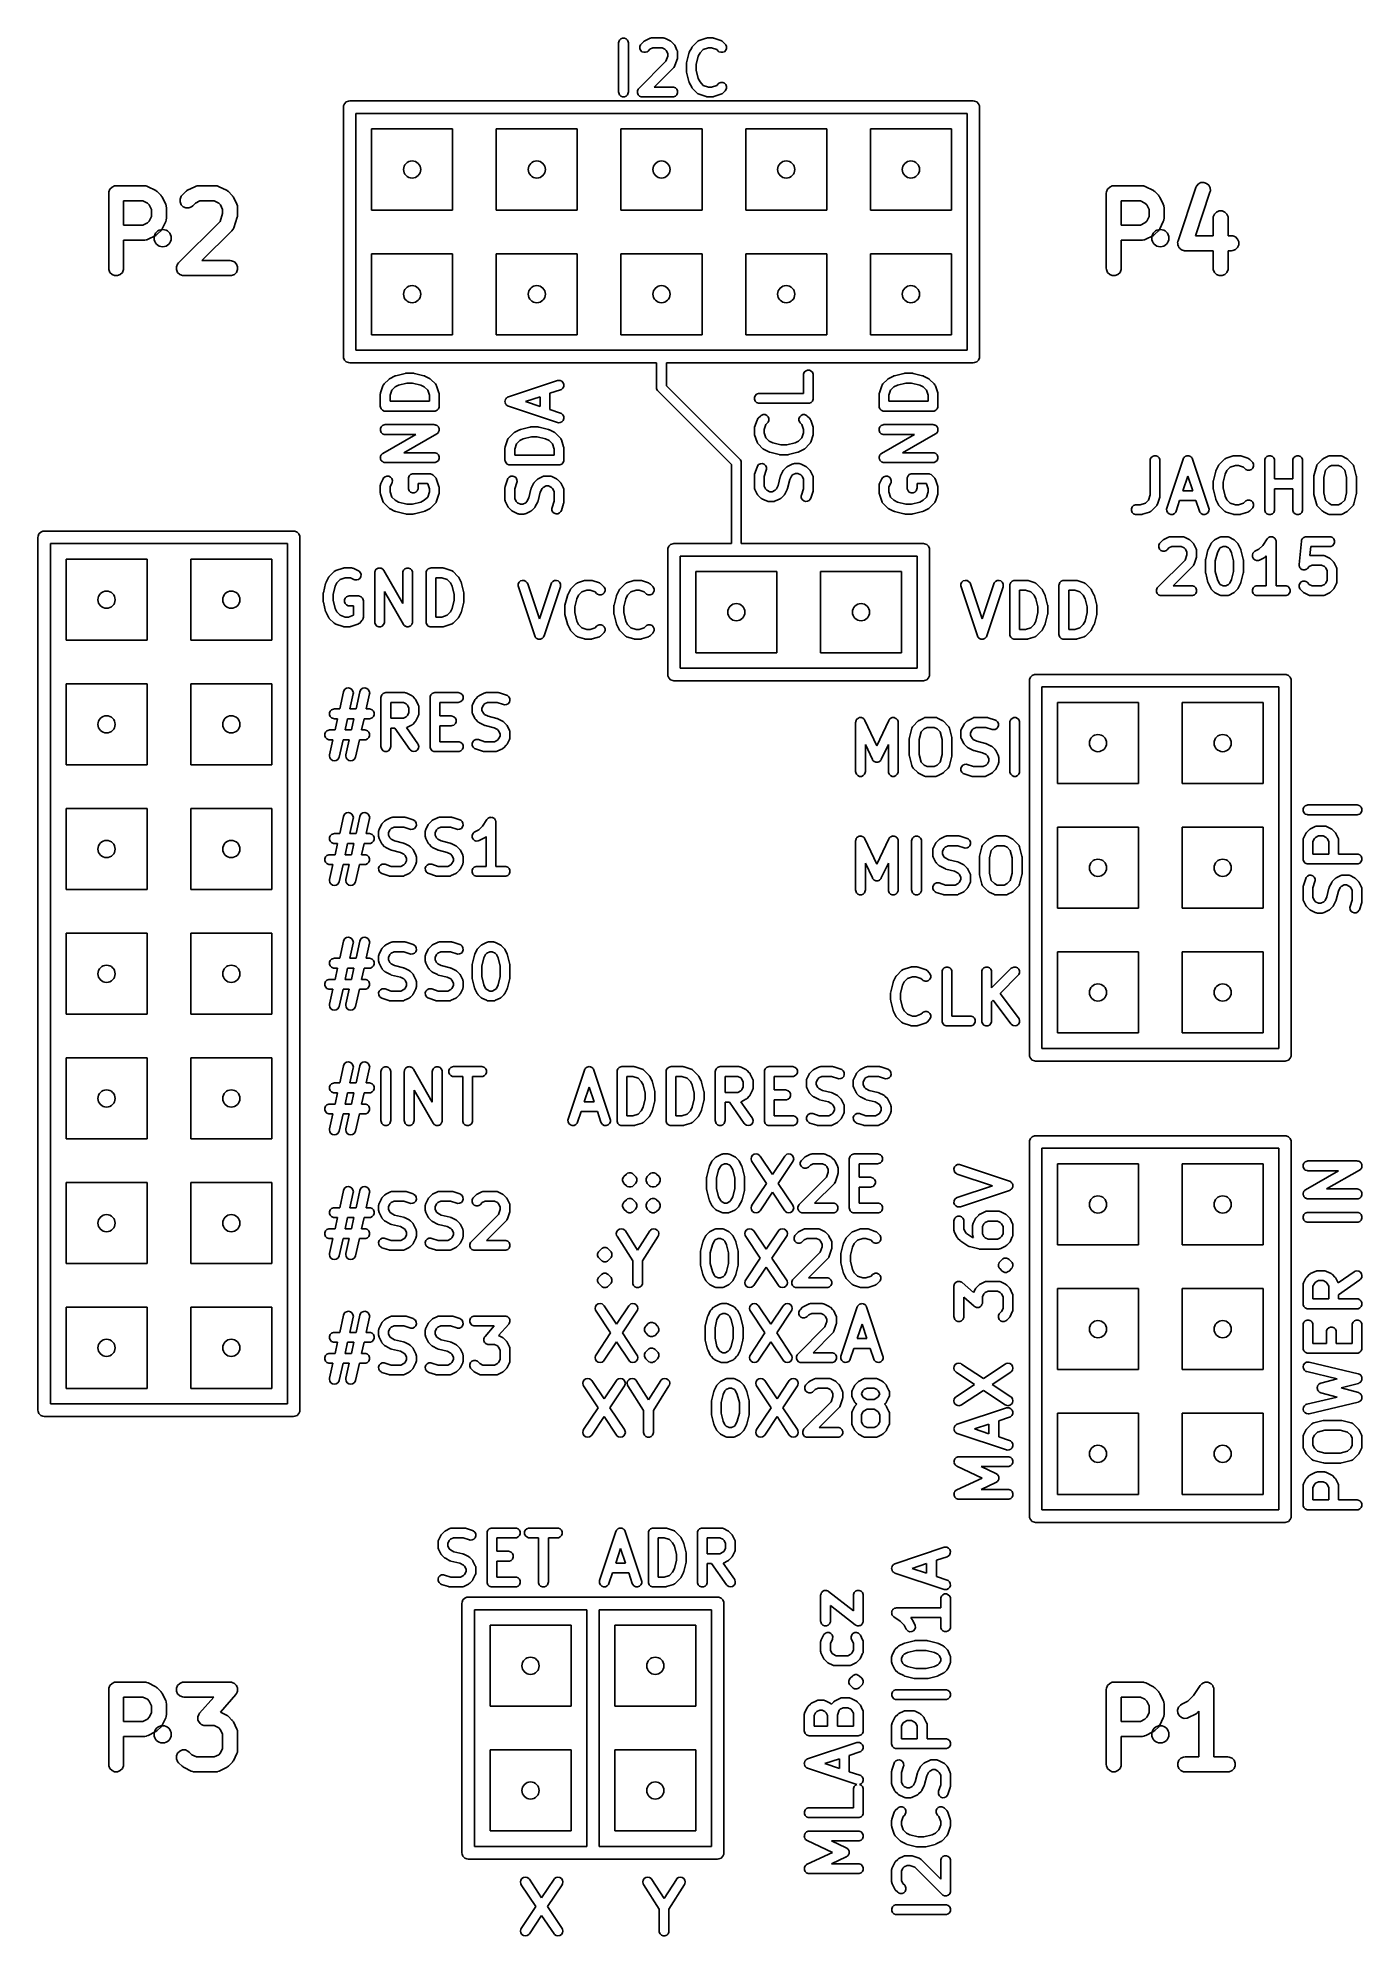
# Model space of a CAD drawing. Extents: x -4.27 to -3.21, y 5.41 to 6.94.
import ezdxf

# ---------------------------------------------------------------- set-up
doc = ezdxf.new("R2010")
doc.units = 0
doc.header["$MEASUREMENT"] = 0
doc.layers.add('BLACK', color=7, linetype='CONTINUOUS')

msp = doc.modelspace()

# ---------------------------------------------------------------- linework, layer by layer
at = {"layer": 'BLACK', "linetype": 'CONTINUOUS'}
for p, q in [((-3.8094, 6.9316), (-3.8093, 6.9323)), ((-3.8094, 6.8922), (-3.8094, 6.9316)), ((-3.8093, 6.9323), (-3.8087, 6.9338)), ((-3.8087, 6.9338), (-3.8076, 6.9348)), ((-3.8076, 6.9348), (-3.8062, 6.9354)), ((-3.8062, 6.9354), (-3.8047, 6.9354)), ((-3.8047, 6.9354), (-3.8033, 6.9348)), ((-3.8033, 6.9348), (-3.8022, 6.9338)), ((-3.8022, 6.9338), (-3.8016, 6.9323)), ((-3.8016, 6.9323), (-3.8015, 6.9316)), ((-3.8015, 6.9316), (-3.8015, 6.8922)), ((-3.7924, 6.9286), (-3.7918, 6.93)), ((-3.7924, 6.927), (-3.7924, 6.9286)), ((-3.7918, 6.9256), (-3.7924, 6.927)), ((-3.7918, 6.93), (-3.7914, 6.9306)), ((-3.7914, 6.9306), (-3.7895, 6.9325)), ((-3.7895, 6.9325), (-3.7892, 6.9327)), ((-3.7892, 6.9327), (-3.7891, 6.9328)), ((-3.7891, 6.9328), (-3.789, 6.9329)), ((-3.789, 6.9329), (-3.7889, 6.933)), ((-3.7889, 6.933), (-3.7888, 6.933)), ((-3.7888, 6.933), (-3.7885, 6.9332)), ((-3.7885, 6.9332), (-3.7847, 6.9351)), ((-3.7844, 6.9265), (-3.7858, 6.925)), ((-3.7847, 6.9351), (-3.784, 6.9354)), ((-3.782, 6.9276), (-3.7844, 6.9265)), ((-3.784, 6.9354), (-3.7838, 6.9354)), ((-3.7838, 6.9354), (-3.7837, 6.9354)), ((-3.7837, 6.9354), (-3.7829, 6.9355)), ((-3.7829, 6.9355), (-3.7736, 6.9355)), ((-3.7745, 6.9276), (-3.782, 6.9276)), ((-3.7722, 6.9265), (-3.7745, 6.9276)), ((-3.7736, 6.9355), (-3.7728, 6.9354)), ((-3.7728, 6.9354), (-3.7727, 6.9354)), ((-3.7727, 6.9354), (-3.7725, 6.9354)), ((-3.7725, 6.9354), (-3.7718, 6.9351)), ((-3.7712, 6.9255), (-3.7722, 6.9265)), ((-3.7718, 6.9351), (-3.7681, 6.9332)), ((-3.7681, 6.9332), (-3.7677, 6.933)), ((-3.7677, 6.933), (-3.7676, 6.933)), ((-3.7676, 6.933), (-3.7675, 6.9329)), ((-3.7675, 6.9329), (-3.7674, 6.9328)), ((-3.7674, 6.9328), (-3.7673, 6.9327)), ((-3.7673, 6.9327), (-3.767, 6.9325)), ((-3.767, 6.9325), (-3.7652, 6.9306)), ((-3.7652, 6.9306), (-3.7649, 6.9303)), ((-3.7649, 6.9303), (-3.7648, 6.9302)), ((-3.7648, 6.9302), (-3.7648, 6.9301)), ((-3.7648, 6.9301), (-3.7647, 6.93)), ((-3.7647, 6.93), (-3.7646, 6.9299)), ((-3.7646, 6.9299), (-3.7644, 6.9296)), ((-3.7644, 6.9296), (-3.7626, 6.9258)), ((-3.7527, 6.924), (-3.7508, 6.9277)), ((-3.7508, 6.9277), (-3.7506, 6.928)), ((-3.7506, 6.9281), (-3.7505, 6.9282)), ((-3.7506, 6.928), (-3.7506, 6.9281)), ((-3.7505, 6.9282), (-3.7504, 6.9284)), ((-3.7504, 6.9284), (-3.7501, 6.9287)), ((-3.7504, 6.9284), (-3.7504, 6.9284)), ((-3.7501, 6.9287), (-3.7464, 6.9325)), ((-3.7464, 6.9325), (-3.7458, 6.933)), ((-3.7458, 6.933), (-3.7456, 6.933)), ((-3.7456, 6.933), (-3.7455, 6.9331)), ((-3.7455, 6.9331), (-3.7448, 6.9334)), ((-3.7448, 6.9334), (-3.7392, 6.9353)), ((-3.7415, 6.9263), (-3.7441, 6.9236)), ((-3.7373, 6.9276), (-3.7415, 6.9263)), ((-3.7392, 6.9353), (-3.7388, 6.9354)), ((-3.7388, 6.9354), (-3.7387, 6.9354)), ((-3.7387, 6.9354), (-3.7386, 6.9354)), ((-3.7386, 6.9354), (-3.7384, 6.9355)), ((-3.7384, 6.9355), (-3.7383, 6.9355)), ((-3.7383, 6.9355), (-3.738, 6.9355)), ((-3.738, 6.9355), (-3.7342, 6.9355)), ((-3.7348, 6.9276), (-3.7373, 6.9276)), ((-3.7307, 6.9263), (-3.7348, 6.9276)), ((-3.7342, 6.9355), (-3.7338, 6.9355)), ((-3.7338, 6.9355), (-3.7337, 6.9355)), ((-3.7337, 6.9355), (-3.7336, 6.9354)), ((-3.7336, 6.9354), (-3.7334, 6.9354)), ((-3.7334, 6.9354), (-3.7333, 6.9354)), ((-3.7333, 6.9354), (-3.733, 6.9353)), ((-3.733, 6.9353), (-3.7273, 6.9334)), ((-3.7295, 6.925), (-3.7307, 6.9263)), ((-3.7273, 6.9334), (-3.7266, 6.9331)), ((-3.7266, 6.9331), (-3.7265, 6.933)), ((-3.7265, 6.933), (-3.7264, 6.933)), ((-3.7264, 6.933), (-3.7258, 6.9325)), ((-3.7258, 6.9325), (-3.7239, 6.9306)), ((-3.7239, 6.9306), (-3.7234, 6.93)), ((-3.7234, 6.93), (-3.7228, 6.9286)), ((-3.7228, 6.927), (-3.7234, 6.9256)), ((-3.7228, 6.9286), (-3.7228, 6.927)), ((-3.7932, 6.895), (-3.7714, 6.9168)), ((-3.7908, 6.9245), (-3.7918, 6.9256)), ((-3.7893, 6.924), (-3.7908, 6.9245)), ((-3.7878, 6.924), (-3.7893, 6.924)), ((-3.7864, 6.9245), (-3.7878, 6.924)), ((-3.7858, 6.925), (-3.7864, 6.9245)), ((-3.7652, 6.9119), (-3.7809, 6.8961)), ((-3.7714, 6.9168), (-3.77, 6.921)), ((-3.77, 6.9231), (-3.7712, 6.9255)), ((-3.77, 6.921), (-3.77, 6.9231)), ((-3.7647, 6.9125), (-3.7652, 6.9119)), ((-3.7646, 6.9126), (-3.7647, 6.9125)), ((-3.7645, 6.9127), (-3.7646, 6.9126)), ((-3.7642, 6.9134), (-3.7645, 6.9127)), ((-3.7623, 6.9191), (-3.7642, 6.9134)), ((-3.7626, 6.9258), (-3.7623, 6.9251)), ((-3.7623, 6.9251), (-3.7623, 6.925)), ((-3.7623, 6.925), (-3.7622, 6.9248)), ((-3.7622, 6.9195), (-3.7623, 6.9195)), ((-3.7623, 6.9195), (-3.7623, 6.9191)), ((-3.7622, 6.9248), (-3.7621, 6.9241)), ((-3.7621, 6.9203), (-3.7622, 6.9199)), ((-3.7622, 6.9199), (-3.7622, 6.9198)), ((-3.7622, 6.9198), (-3.7622, 6.9197)), ((-3.7622, 6.9197), (-3.7622, 6.9195)), ((-3.7621, 6.9241), (-3.7621, 6.9203)), ((-3.755, 6.9152), (-3.7549, 6.9155)), ((-3.755, 6.9149), (-3.755, 6.9152)), ((-3.755, 6.9148), (-3.755, 6.9149)), ((-3.755, 6.9147), (-3.755, 6.9148)), ((-3.755, 6.9091), (-3.755, 6.9147)), ((-3.7549, 6.9156), (-3.753, 6.9231)), ((-3.7549, 6.9155), (-3.7549, 6.9156)), ((-3.7549, 6.9155), (-3.7549, 6.9155)), ((-3.753, 6.9232), (-3.7529, 6.9236)), ((-3.753, 6.9231), (-3.753, 6.9232)), ((-3.753, 6.9232), (-3.753, 6.9232)), ((-3.7529, 6.9236), (-3.7528, 6.9239)), ((-3.7528, 6.9239), (-3.7527, 6.9239)), ((-3.7527, 6.9239), (-3.7527, 6.924)), ((-3.7455, 6.9208), (-3.7471, 6.9142)), ((-3.7471, 6.9142), (-3.7471, 6.9096)), ((-3.7441, 6.9236), (-3.7455, 6.9208)), ((-3.7289, 6.9245), (-3.7295, 6.925)), ((-3.7275, 6.924), (-3.7289, 6.9245)), ((-3.7259, 6.924), (-3.7275, 6.924)), ((-3.7245, 6.9245), (-3.7259, 6.924)), ((-3.7234, 6.9256), (-3.7245, 6.9245)), ((-3.7809, 6.8961), (-3.7661, 6.8961)), ((-3.7661, 6.8961), (-3.7653, 6.8961)), ((-3.7653, 6.8961), (-3.7639, 6.8955)), ((-3.755, 6.9089), (-3.755, 6.9091)), ((-3.755, 6.9086), (-3.755, 6.9089)), ((-3.755, 6.9089), (-3.755, 6.9089)), ((-3.7549, 6.9083), (-3.755, 6.9086)), ((-3.7549, 6.9082), (-3.7549, 6.9083)), ((-3.7549, 6.9081), (-3.7549, 6.9082)), ((-3.753, 6.9006), (-3.7549, 6.9081)), ((-3.753, 6.9005), (-3.753, 6.9006)), ((-3.753, 6.9006), (-3.753, 6.9006)), ((-3.7529, 6.9002), (-3.753, 6.9005)), ((-3.7528, 6.8999), (-3.7529, 6.9002)), ((-3.7527, 6.8999), (-3.7528, 6.8999)), ((-3.7527, 6.8998), (-3.7527, 6.8999)), ((-3.7508, 6.8961), (-3.7527, 6.8998)), ((-3.7506, 6.8957), (-3.7508, 6.8961)), ((-3.7471, 6.9096), (-3.7455, 6.9029)), ((-3.7455, 6.9029), (-3.7441, 6.9002)), ((-3.7441, 6.9002), (-3.7415, 6.8975)), ((-3.7415, 6.8975), (-3.7373, 6.8961)), ((-3.7373, 6.8961), (-3.7348, 6.8961)), ((-3.7348, 6.8961), (-3.7307, 6.8975)), ((-3.7307, 6.8975), (-3.7295, 6.8987)), ((-3.7295, 6.8987), (-3.7289, 6.8992)), ((-3.7289, 6.8992), (-3.7275, 6.8998)), ((-3.7275, 6.8998), (-3.7259, 6.8998)), ((-3.7259, 6.8998), (-3.7245, 6.8992)), ((-3.7245, 6.8992), (-3.7234, 6.8981)), ((-3.7234, 6.8981), (-3.7228, 6.8967)), ((-3.7228, 6.8967), (-3.7228, 6.8952)), ((-4.03, 6.88), (-4.0299, 6.881)), ((-4.0299, 6.881), (-4.0292, 6.8828)), ((-4.0292, 6.8828), (-4.0278, 6.8842)), ((-4.0278, 6.8842), (-4.026, 6.8849)), ((-4.026, 6.8849), (-4.025, 6.885)), ((-4.025, 6.885), (-3.925, 6.885)), ((-3.925, 6.885), (-3.825, 6.885)), ((-3.825, 6.885), (-3.525, 6.885)), ((-3.8093, 6.8914), (-3.8094, 6.8922)), ((-3.8087, 6.89), (-3.8093, 6.8914)), ((-3.8076, 6.8889), (-3.8087, 6.89)), ((-3.8062, 6.8883), (-3.8076, 6.8889)), ((-3.8047, 6.8883), (-3.8062, 6.8883)), ((-3.8033, 6.8889), (-3.8047, 6.8883)), ((-3.8022, 6.89), (-3.8033, 6.8889)), ((-3.8016, 6.8914), (-3.8022, 6.89)), ((-3.8015, 6.8922), (-3.8016, 6.8914)), ((-3.7943, 6.893), (-3.7937, 6.8944)), ((-3.7943, 6.8914), (-3.7943, 6.893)), ((-3.7937, 6.89), (-3.7943, 6.8914)), ((-3.7937, 6.8944), (-3.7932, 6.895)), ((-3.7926, 6.8889), (-3.7937, 6.89)), ((-3.7912, 6.8883), (-3.7926, 6.8889)), ((-3.7904, 6.8883), (-3.7912, 6.8883)), ((-3.7661, 6.8883), (-3.7904, 6.8883)), ((-3.7653, 6.8883), (-3.7661, 6.8883)), ((-3.7639, 6.8889), (-3.7653, 6.8883)), ((-3.7639, 6.8955), (-3.7628, 6.8944)), ((-3.7628, 6.89), (-3.7639, 6.8889)), ((-3.7628, 6.8944), (-3.7622, 6.893)), ((-3.7622, 6.8914), (-3.7628, 6.89)), ((-3.7622, 6.893), (-3.7622, 6.8914)), ((-3.7506, 6.8956), (-3.7506, 6.8957)), ((-3.7505, 6.8955), (-3.7506, 6.8956)), ((-3.7504, 6.8954), (-3.7505, 6.8955)), ((-3.7504, 6.8953), (-3.7504, 6.8954)), ((-3.7501, 6.895), (-3.7504, 6.8953)), ((-3.7464, 6.8913), (-3.7501, 6.895)), ((-3.7458, 6.8908), (-3.7464, 6.8913)), ((-3.7456, 6.8907), (-3.7458, 6.8908)), ((-3.7455, 6.8907), (-3.7456, 6.8907)), ((-3.7448, 6.8903), (-3.7455, 6.8907)), ((-3.7392, 6.8885), (-3.7448, 6.8903)), ((-3.7388, 6.8884), (-3.7392, 6.8885)), ((-3.7387, 6.8883), (-3.7388, 6.8884)), ((-3.7386, 6.8883), (-3.7387, 6.8883)), ((-3.7384, 6.8883), (-3.7386, 6.8883)), ((-3.7383, 6.8883), (-3.7384, 6.8883)), ((-3.738, 6.8883), (-3.7383, 6.8883)), ((-3.7342, 6.8883), (-3.738, 6.8883)), ((-3.7338, 6.8883), (-3.7342, 6.8883)), ((-3.7337, 6.8883), (-3.7338, 6.8883)), ((-3.7336, 6.8883), (-3.7337, 6.8883)), ((-3.7334, 6.8883), (-3.7336, 6.8883)), ((-3.7333, 6.8884), (-3.7334, 6.8883)), ((-3.733, 6.8885), (-3.7333, 6.8884)), ((-3.7273, 6.8903), (-3.733, 6.8885)), ((-3.7266, 6.8907), (-3.7273, 6.8903)), ((-3.7265, 6.8907), (-3.7266, 6.8907)), ((-3.7264, 6.8908), (-3.7265, 6.8907)), ((-3.7258, 6.8913), (-3.7264, 6.8908)), ((-3.7239, 6.8932), (-3.7258, 6.8913)), ((-3.7234, 6.8938), (-3.7239, 6.8932)), ((-3.7228, 6.8952), (-3.7234, 6.8938)), ((-3.525, 6.885), (-3.524, 6.8849)), ((-3.524, 6.8849), (-3.5222, 6.8842)), ((-3.5222, 6.8842), (-3.5208, 6.8828)), ((-3.5208, 6.8828), (-3.5201, 6.881)), ((-3.5201, 6.881), (-3.52, 6.88)), ((-4.03, 6.68), (-4.03, 6.88)), ((-4.02, 6.875), (-4.02, 6.685)), ((-3.925, 6.875), (-4.02, 6.875)), ((-3.825, 6.875), (-3.925, 6.875)), ((-3.53, 6.875), (-3.825, 6.875)), ((-3.53, 6.78), (-3.53, 6.875)), ((-3.52, 6.88), (-3.52, 6.78)), ((-4.0075, 6.7975), (-4.0075, 6.8625)), ((-4.0075, 6.8625), (-3.9425, 6.8625)), ((-3.9425, 6.8625), (-3.9425, 6.7975)), ((-3.9075, 6.7975), (-3.9075, 6.8625)), ((-3.9075, 6.8625), (-3.8425, 6.8625)), ((-3.8425, 6.8625), (-3.8425, 6.7975)), ((-3.8075, 6.7975), (-3.8075, 6.8625)), ((-3.8075, 6.8625), (-3.7425, 6.8625)), ((-3.7425, 6.8625), (-3.7425, 6.7975)), ((-3.7075, 6.7975), (-3.7075, 6.8625)), ((-3.7075, 6.8625), (-3.6425, 6.8625)), ((-3.6425, 6.8625), (-3.6425, 6.7975)), ((-3.6075, 6.7975), (-3.6075, 6.8625)), ((-3.6075, 6.8625), (-3.5425, 6.8625)), ((-3.5425, 6.8625), (-3.5425, 6.7975)), ((-3.3424, 6.8195), (-3.3401, 6.8197)), ((-3.3401, 6.8197), (-3.3379, 6.8189)), ((-4.2183, 6.8109), (-4.2182, 6.812)), ((-4.2183, 6.7509), (-4.2183, 6.8109)), ((-4.2182, 6.812), (-4.2173, 6.8142)), ((-4.2173, 6.8142), (-4.2156, 6.8159)), ((-4.2156, 6.8159), (-4.2135, 6.8168)), ((-4.2135, 6.8168), (-4.2123, 6.8169)), ((-4.2123, 6.8169), (-4.1894, 6.8169)), ((-4.1908, 6.8049), (-4.2063, 6.8049)), ((-4.2063, 6.8049), (-4.2063, 6.7854)), ((-4.1873, 6.8031), (-4.1908, 6.8049)), ((-4.1894, 6.8169), (-4.1883, 6.8168)), ((-4.1883, 6.8168), (-4.1881, 6.8167)), ((-4.1881, 6.8167), (-4.1878, 6.8167)), ((-4.1878, 6.8167), (-4.1867, 6.8162)), ((-4.1867, 6.8162), (-4.181, 6.8134)), ((-4.181, 6.8134), (-4.1805, 6.8131)), ((-4.1805, 6.8131), (-4.1804, 6.813)), ((-4.1804, 6.813), (-4.1802, 6.8129)), ((-4.1802, 6.8129), (-4.18, 6.8127)), ((-4.18, 6.8127), (-4.1799, 6.8126)), ((-4.1799, 6.8126), (-4.1795, 6.8123)), ((-4.1795, 6.8123), (-4.1766, 6.8094)), ((-4.1766, 6.8094), (-4.1762, 6.8089)), ((-4.1762, 6.8089), (-4.1761, 6.8088)), ((-4.1761, 6.8088), (-4.176, 6.8087)), ((-4.176, 6.8087), (-4.1759, 6.8085)), ((-4.1759, 6.8085), (-4.1758, 6.8083)), ((-4.1758, 6.8083), (-4.1755, 6.8078)), ((-4.1755, 6.8078), (-4.1726, 6.8021)), ((-4.161, 6.8063), (-4.1601, 6.8085)), ((-4.161, 6.804), (-4.161, 6.8063)), ((-4.1601, 6.8085), (-4.1594, 6.8094)), ((-4.1594, 6.8094), (-4.1565, 6.8123)), ((-4.1565, 6.8123), (-4.1561, 6.8126)), ((-4.1561, 6.8126), (-4.156, 6.8127)), ((-4.156, 6.8127), (-4.1558, 6.8129)), ((-4.1558, 6.8129), (-4.1556, 6.813)), ((-4.1556, 6.813), (-4.1555, 6.8131)), ((-4.1555, 6.8131), (-4.155, 6.8134)), ((-4.155, 6.8134), (-4.1493, 6.8162)), ((-4.1493, 6.8162), (-4.1482, 6.8167)), ((-4.1452, 6.8049), (-4.1487, 6.8031)), ((-4.1482, 6.8167), (-4.1479, 6.8167)), ((-4.1479, 6.8167), (-4.1477, 6.8168)), ((-4.1477, 6.8168), (-4.1466, 6.8169)), ((-4.1466, 6.8169), (-4.1323, 6.8169)), ((-4.1337, 6.8049), (-4.1452, 6.8049)), ((-4.1301, 6.8031), (-4.1337, 6.8049)), ((-4.1323, 6.8169), (-4.1311, 6.8168)), ((-4.1311, 6.8168), (-4.1309, 6.8167)), ((-4.1309, 6.8167), (-4.1307, 6.8167)), ((-4.1307, 6.8167), (-4.1296, 6.8162)), ((-4.1296, 6.8162), (-4.1239, 6.8134)), ((-4.1239, 6.8134), (-4.1234, 6.8131)), ((-4.1234, 6.8131), (-4.1232, 6.813)), ((-4.1232, 6.813), (-4.1231, 6.8129)), ((-4.1231, 6.8129), (-4.1229, 6.8127)), ((-4.1229, 6.8127), (-4.1228, 6.8126)), ((-4.1228, 6.8126), (-4.1223, 6.8123)), ((-4.1223, 6.8123), (-4.1195, 6.8094)), ((-4.1195, 6.8094), (-4.1191, 6.8089)), ((-4.1191, 6.8089), (-4.119, 6.8088)), ((-4.119, 6.8088), (-4.1189, 6.8087)), ((-4.1189, 6.8087), (-4.1187, 6.8085)), ((-4.1187, 6.8085), (-4.1187, 6.8083)), ((-4.1187, 6.8083), (-4.1183, 6.8078)), ((-4.1183, 6.8078), (-4.1155, 6.8021)), ((-3.4183, 6.8109), (-3.4182, 6.812)), ((-3.4183, 6.7509), (-3.4183, 6.8109)), ((-3.4182, 6.812), (-3.4173, 6.8142)), ((-3.4173, 6.8142), (-3.4156, 6.8159)), ((-3.4156, 6.8159), (-3.4135, 6.8168)), ((-3.4135, 6.8168), (-3.4123, 6.8169)), ((-3.4123, 6.8169), (-3.3894, 6.8169)), ((-3.3908, 6.8049), (-3.4063, 6.8049)), ((-3.4063, 6.8049), (-3.4063, 6.7854)), ((-3.3873, 6.8031), (-3.3908, 6.8049)), ((-3.3894, 6.8169), (-3.3883, 6.8168)), ((-3.3883, 6.8168), (-3.3881, 6.8167)), ((-3.3881, 6.8167), (-3.3878, 6.8167)), ((-3.3878, 6.8167), (-3.3867, 6.8162)), ((-3.3867, 6.8162), (-3.381, 6.8134)), ((-3.381, 6.8134), (-3.3805, 6.8131)), ((-3.3805, 6.8131), (-3.3804, 6.813)), ((-3.3804, 6.813), (-3.3802, 6.8129)), ((-3.3802, 6.8129), (-3.38, 6.8127)), ((-3.38, 6.8127), (-3.3799, 6.8126)), ((-3.3799, 6.8126), (-3.3795, 6.8123)), ((-3.3795, 6.8123), (-3.3766, 6.8094)), ((-3.3766, 6.8094), (-3.3762, 6.8089)), ((-3.3762, 6.8089), (-3.3761, 6.8088)), ((-3.3761, 6.8088), (-3.376, 6.8087)), ((-3.376, 6.8087), (-3.3759, 6.8085)), ((-3.3759, 6.8085), (-3.3758, 6.8083)), ((-3.3758, 6.8083), (-3.3755, 6.8078)), ((-3.3755, 6.8078), (-3.3726, 6.8021)), ((-3.3608, 6.7728), (-3.3466, 6.8156)), ((-3.3352, 6.8118), (-3.3468, 6.7769)), ((-3.3466, 6.8156), (-3.3461, 6.8167)), ((-3.3461, 6.8167), (-3.3445, 6.8185)), ((-3.3445, 6.8185), (-3.3424, 6.8195)), ((-3.3379, 6.8189), (-3.3361, 6.8174)), ((-3.3361, 6.8174), (-3.3351, 6.8153)), ((-3.3349, 6.813), (-3.3352, 6.8118)), ((-3.3351, 6.8153), (-3.3349, 6.813)), ((-4.1858, 6.8016), (-4.1873, 6.8031)), ((-4.184, 6.798), (-4.1858, 6.8016)), ((-4.1858, 6.7887), (-4.184, 6.7923)), ((-4.184, 6.7923), (-4.184, 6.798)), ((-4.1726, 6.8021), (-4.1722, 6.801)), ((-4.1722, 6.7893), (-4.1726, 6.7882)), ((-4.1722, 6.801), (-4.1722, 6.8008)), ((-4.1722, 6.8008), (-4.1721, 6.8006)), ((-4.1721, 6.7897), (-4.1722, 6.7895)), ((-4.1722, 6.7895), (-4.1722, 6.7893)), ((-4.1721, 6.8006), (-4.172, 6.7994)), ((-4.172, 6.7909), (-4.1721, 6.7897)), ((-4.172, 6.7994), (-4.172, 6.7909)), ((-4.1601, 6.8018), (-4.161, 6.804)), ((-4.1585, 6.8002), (-4.1601, 6.8018)), ((-4.1563, 6.7993), (-4.1585, 6.8002)), ((-4.154, 6.7993), (-4.1563, 6.7993)), ((-4.1518, 6.8002), (-4.154, 6.7993)), ((-4.1509, 6.8009), (-4.1518, 6.8002)), ((-4.1487, 6.8031), (-4.1509, 6.8009)), ((-4.1286, 6.8016), (-4.1301, 6.8031)), ((-4.129, 6.7884), (-4.1269, 6.7947)), ((-4.1269, 6.798), (-4.1286, 6.8016)), ((-4.1269, 6.7947), (-4.1269, 6.798)), ((-4.1152, 6.7918), (-4.118, 6.7833)), ((-4.1155, 6.8021), (-4.1151, 6.801)), ((-4.115, 6.7924), (-4.1152, 6.7918)), ((-4.1151, 6.801), (-4.1151, 6.8008)), ((-4.1151, 6.8008), (-4.115, 6.8006)), ((-4.115, 6.8006), (-4.1149, 6.7994)), ((-4.1149, 6.793), (-4.115, 6.7928)), ((-4.115, 6.7928), (-4.115, 6.7926)), ((-4.115, 6.7926), (-4.115, 6.7924)), ((-4.1149, 6.7994), (-4.1149, 6.7937)), ((-4.1149, 6.7937), (-4.1149, 6.7931)), ((-4.1149, 6.7931), (-4.1149, 6.793)), ((-3.9425, 6.7975), (-4.0075, 6.7975)), ((-3.8425, 6.7975), (-3.9075, 6.7975)), ((-3.7425, 6.7975), (-3.8075, 6.7975)), ((-3.6425, 6.7975), (-3.7075, 6.7975)), ((-3.5425, 6.7975), (-3.6075, 6.7975)), ((-3.3858, 6.8016), (-3.3873, 6.8031)), ((-3.384, 6.798), (-3.3858, 6.8016)), ((-3.3858, 6.7887), (-3.384, 6.7923)), ((-3.384, 6.7923), (-3.384, 6.798)), ((-3.3726, 6.8021), (-3.3722, 6.801)), ((-3.3722, 6.7893), (-3.3726, 6.7882)), ((-3.3722, 6.801), (-3.3722, 6.8008)), ((-3.3722, 6.8008), (-3.3721, 6.8006)), ((-3.3721, 6.7897), (-3.3722, 6.7895)), ((-3.3722, 6.7895), (-3.3722, 6.7893)), ((-3.3721, 6.8006), (-3.372, 6.7994)), ((-3.372, 6.7909), (-3.3721, 6.7897)), ((-3.372, 6.7994), (-3.372, 6.7909)), ((-3.3326, 6.7909), (-3.3325, 6.792)), ((-3.3326, 6.7769), (-3.3326, 6.7909)), ((-3.3325, 6.792), (-3.3316, 6.7942)), ((-3.3316, 6.7942), (-3.3299, 6.7959)), ((-3.3299, 6.7959), (-3.3277, 6.7968)), ((-3.3277, 6.7968), (-3.3254, 6.7968)), ((-3.3254, 6.7968), (-3.3232, 6.7959)), ((-3.3232, 6.7959), (-3.3216, 6.7942)), ((-3.3216, 6.7942), (-3.3207, 6.792)), ((-3.3207, 6.792), (-3.3206, 6.7909)), ((-3.3206, 6.7909), (-3.3206, 6.7769)), ((-4.2063, 6.7854), (-4.1908, 6.7854)), ((-4.1908, 6.7854), (-4.1873, 6.7872)), ((-4.1867, 6.7741), (-4.1878, 6.7737)), ((-4.1873, 6.7872), (-4.1858, 6.7887)), ((-4.181, 6.7769), (-4.1867, 6.7741)), ((-4.1805, 6.7772), (-4.181, 6.7769)), ((-4.1804, 6.7773), (-4.1805, 6.7772)), ((-4.1802, 6.7774), (-4.1804, 6.7773)), ((-4.18, 6.7776), (-4.1802, 6.7774)), ((-4.1799, 6.7777), (-4.18, 6.7776)), ((-4.1795, 6.7781), (-4.1799, 6.7777)), ((-4.1766, 6.7809), (-4.1795, 6.7781)), ((-4.1762, 6.7814), (-4.1766, 6.7809)), ((-4.1761, 6.7815), (-4.1762, 6.7814)), ((-4.176, 6.7817), (-4.1761, 6.7815)), ((-4.1759, 6.7818), (-4.176, 6.7817)), ((-4.1758, 6.782), (-4.1759, 6.7818)), ((-4.1755, 6.7825), (-4.1758, 6.782)), ((-4.1726, 6.7882), (-4.1755, 6.7825)), ((-4.1622, 6.7551), (-4.129, 6.7884)), ((-4.1195, 6.7809), (-4.1435, 6.7569)), ((-4.1187, 6.7818), (-4.1195, 6.7809)), ((-4.1186, 6.782), (-4.1187, 6.7818)), ((-4.1185, 6.7822), (-4.1186, 6.782)), ((-4.118, 6.7833), (-4.1185, 6.7822)), ((-3.53, 6.685), (-3.53, 6.78)), ((-3.52, 6.78), (-3.52, 6.68)), ((-3.4063, 6.7854), (-3.3908, 6.7854)), ((-3.3908, 6.7854), (-3.3873, 6.7872)), ((-3.3867, 6.7741), (-3.3878, 6.7737)), ((-3.3873, 6.7872), (-3.3858, 6.7887)), ((-3.381, 6.7769), (-3.3867, 6.7741)), ((-3.3805, 6.7772), (-3.381, 6.7769)), ((-3.3804, 6.7773), (-3.3805, 6.7772)), ((-3.3802, 6.7774), (-3.3804, 6.7773)), ((-3.38, 6.7776), (-3.3802, 6.7774)), ((-3.3799, 6.7777), (-3.38, 6.7776)), ((-3.3795, 6.7781), (-3.3799, 6.7777)), ((-3.3766, 6.7809), (-3.3795, 6.7781)), ((-3.3762, 6.7814), (-3.3766, 6.7809)), ((-3.3761, 6.7815), (-3.3762, 6.7814)), ((-3.376, 6.7817), (-3.3761, 6.7815)), ((-3.3759, 6.7818), (-3.376, 6.7817)), ((-3.3758, 6.782), (-3.3759, 6.7818)), ((-3.3755, 6.7825), (-3.3758, 6.782)), ((-3.3726, 6.7882), (-3.3755, 6.7825)), ((-3.3468, 6.7769), (-3.3326, 6.7769)), ((-3.3206, 6.7769), (-3.318, 6.7769)), ((-3.318, 6.7769), (-3.3168, 6.7768)), ((-3.3168, 6.7768), (-3.3147, 6.7759)), ((-3.3147, 6.7759), (-3.313, 6.7742)), ((-3.313, 6.7742), (-3.3121, 6.772)), ((-4.1894, 6.7734), (-4.2063, 6.7734)), ((-4.2063, 6.7734), (-4.2063, 6.7509)), ((-4.1883, 6.7736), (-4.1894, 6.7734)), ((-4.1881, 6.7736), (-4.1883, 6.7736)), ((-4.1878, 6.7737), (-4.1881, 6.7736)), ((-4.0075, 6.6975), (-4.0075, 6.7625)), ((-4.0075, 6.7625), (-3.9425, 6.7625)), ((-3.9425, 6.7625), (-3.9425, 6.6975)), ((-3.9075, 6.6975), (-3.9075, 6.7625)), ((-3.9075, 6.7625), (-3.8425, 6.7625)), ((-3.8425, 6.7625), (-3.8425, 6.6975)), ((-3.8075, 6.6975), (-3.8075, 6.7625)), ((-3.8075, 6.7625), (-3.7425, 6.7625)), ((-3.7425, 6.7625), (-3.7425, 6.6975)), ((-3.7075, 6.6975), (-3.7075, 6.7625)), ((-3.7075, 6.7625), (-3.6425, 6.7625)), ((-3.6425, 6.7625), (-3.6425, 6.6975)), ((-3.6075, 6.6975), (-3.6075, 6.7625)), ((-3.6075, 6.7625), (-3.5425, 6.7625)), ((-3.5425, 6.7625), (-3.5425, 6.6975)), ((-3.3894, 6.7734), (-3.4063, 6.7734)), ((-3.4063, 6.7734), (-3.4063, 6.7509)), ((-3.3883, 6.7736), (-3.3894, 6.7734)), ((-3.3881, 6.7736), (-3.3883, 6.7736)), ((-3.3878, 6.7737), (-3.3881, 6.7736)), ((-3.3611, 6.7716), (-3.361, 6.7719)), ((-3.361, 6.7707), (-3.3611, 6.7716)), ((-3.361, 6.7722), (-3.3608, 6.7728)), ((-3.361, 6.772), (-3.361, 6.7722)), ((-3.361, 6.7719), (-3.361, 6.772)), ((-3.361, 6.7697), (-3.361, 6.7707)), ((-3.3609, 6.7695), (-3.361, 6.7697)), ((-3.3609, 6.7693), (-3.3609, 6.7695)), ((-3.3605, 6.7684), (-3.3609, 6.7693)), ((-3.3601, 6.7675), (-3.3605, 6.7684)), ((-3.36, 6.7674), (-3.3601, 6.7675)), ((-3.3599, 6.7672), (-3.36, 6.7674)), ((-3.3592, 6.7666), (-3.3599, 6.7672)), ((-3.3585, 6.7659), (-3.3592, 6.7666)), ((-3.3583, 6.7658), (-3.3585, 6.7659)), ((-3.3581, 6.7657), (-3.3583, 6.7658)), ((-3.3572, 6.7654), (-3.3581, 6.7657)), ((-3.3563, 6.765), (-3.3572, 6.7654)), ((-3.356, 6.765), (-3.3563, 6.765)), ((-3.3559, 6.7649), (-3.356, 6.765)), ((-3.3557, 6.7649), (-3.3559, 6.7649)), ((-3.3551, 6.7649), (-3.3557, 6.7649)), ((-3.3326, 6.7649), (-3.3551, 6.7649)), ((-3.3326, 6.7509), (-3.3326, 6.7649)), ((-3.318, 6.7649), (-3.3206, 6.7649)), ((-3.3206, 6.7649), (-3.3206, 6.7509)), ((-3.3168, 6.765), (-3.318, 6.7649)), ((-3.3147, 6.7659), (-3.3168, 6.765)), ((-3.313, 6.7675), (-3.3147, 6.7659)), ((-3.3121, 6.7697), (-3.313, 6.7675)), ((-3.3121, 6.772), (-3.3121, 6.7697)), ((-4.2182, 6.7497), (-4.2183, 6.7509)), ((-4.2173, 6.7475), (-4.2182, 6.7497)), ((-4.2156, 6.7459), (-4.2173, 6.7475)), ((-4.2135, 6.745), (-4.2156, 6.7459)), ((-4.2111, 6.745), (-4.2135, 6.745)), ((-4.209, 6.7459), (-4.2111, 6.745)), ((-4.2073, 6.7475), (-4.209, 6.7459)), ((-4.2064, 6.7497), (-4.2073, 6.7475)), ((-4.2063, 6.7509), (-4.2064, 6.7497)), ((-4.1639, 6.752), (-4.163, 6.7542)), ((-4.1639, 6.7497), (-4.1639, 6.752)), ((-4.163, 6.7475), (-4.1639, 6.7497)), ((-4.163, 6.7542), (-4.1622, 6.7551)), ((-4.1613, 6.7459), (-4.163, 6.7475)), ((-4.1592, 6.745), (-4.1613, 6.7459)), ((-4.158, 6.7449), (-4.1592, 6.745)), ((-4.1209, 6.7449), (-4.158, 6.7449)), ((-4.1435, 6.7569), (-4.1209, 6.7569)), ((-4.1209, 6.7569), (-4.1197, 6.7568)), ((-4.1197, 6.745), (-4.1209, 6.7449)), ((-4.1197, 6.7568), (-4.1175, 6.7559)), ((-4.1175, 6.7459), (-4.1197, 6.745)), ((-4.1175, 6.7559), (-4.1159, 6.7542)), ((-4.1159, 6.7475), (-4.1175, 6.7459)), ((-4.1159, 6.7542), (-4.115, 6.752)), ((-4.115, 6.7497), (-4.1159, 6.7475)), ((-4.115, 6.752), (-4.115, 6.7497)), ((-3.4182, 6.7497), (-3.4183, 6.7509)), ((-3.4173, 6.7475), (-3.4182, 6.7497)), ((-3.4156, 6.7459), (-3.4173, 6.7475)), ((-3.4135, 6.745), (-3.4156, 6.7459)), ((-3.4111, 6.745), (-3.4135, 6.745)), ((-3.409, 6.7459), (-3.4111, 6.745)), ((-3.4073, 6.7475), (-3.409, 6.7459)), ((-3.4064, 6.7497), (-3.4073, 6.7475)), ((-3.4063, 6.7509), (-3.4064, 6.7497)), ((-3.3325, 6.7497), (-3.3326, 6.7509)), ((-3.3316, 6.7475), (-3.3325, 6.7497)), ((-3.3299, 6.7459), (-3.3316, 6.7475)), ((-3.3277, 6.745), (-3.3299, 6.7459)), ((-3.3254, 6.745), (-3.3277, 6.745)), ((-3.3232, 6.7459), (-3.3254, 6.745)), ((-3.3216, 6.7475), (-3.3232, 6.7459)), ((-3.3207, 6.7497), (-3.3216, 6.7475)), ((-3.3206, 6.7509), (-3.3207, 6.7497)), ((-4.02, 6.685), (-3.925, 6.685)), ((-3.9425, 6.6975), (-4.0075, 6.6975)), ((-3.925, 6.685), (-3.875, 6.685)), ((-3.8425, 6.6975), (-3.9075, 6.6975)), ((-3.875, 6.685), (-3.775, 6.685)), ((-3.7425, 6.6975), (-3.8075, 6.6975)), ((-3.775, 6.685), (-3.675, 6.685)), ((-3.6425, 6.6975), (-3.7075, 6.6975)), ((-3.675, 6.685), (-3.625, 6.685)), ((-3.625, 6.685), (-3.53, 6.685)), ((-3.5425, 6.6975), (-3.6075, 6.6975)), ((-4.0299, 6.679), (-4.03, 6.68)), ((-4.0292, 6.6772), (-4.0299, 6.679)), ((-4.0278, 6.6758), (-4.0292, 6.6772)), ((-4.026, 6.6751), (-4.0278, 6.6758)), ((-4.025, 6.675), (-4.026, 6.6751)), ((-3.975, 6.675), (-4.025, 6.675)), ((-3.875, 6.675), (-3.975, 6.675)), ((-3.7789, 6.675), (-3.875, 6.675)), ((-3.7789, 6.655), (-3.7789, 6.675)), ((-3.675, 6.675), (-3.7711, 6.675)), ((-3.7711, 6.675), (-3.7711, 6.6566)), ((-3.625, 6.675), (-3.675, 6.675)), ((-3.6605, 6.6674), (-3.6594, 6.6684)), ((-3.6594, 6.6684), (-3.658, 6.669)), ((-3.658, 6.669), (-3.6564, 6.669)), ((-3.6564, 6.669), (-3.655, 6.6684)), ((-3.655, 6.6684), (-3.6539, 6.6674)), ((-3.525, 6.675), (-3.625, 6.675)), ((-3.524, 6.6751), (-3.525, 6.675)), ((-3.5222, 6.6758), (-3.524, 6.6751)), ((-3.5208, 6.6772), (-3.5222, 6.6758)), ((-3.5201, 6.679), (-3.5208, 6.6772)), ((-3.52, 6.68), (-3.5201, 6.679)), ((-4.0003, 6.6508), (-3.9984, 6.6564)), ((-3.9984, 6.6564), (-3.9981, 6.6571)), ((-3.9981, 6.6571), (-3.998, 6.6572)), ((-3.998, 6.6574), (-3.9975, 6.658)), ((-3.998, 6.6572), (-3.998, 6.6574)), ((-3.9975, 6.658), (-3.9937, 6.6617)), ((-3.9937, 6.6617), (-3.9934, 6.6619)), ((-3.9934, 6.662), (-3.9932, 6.6621)), ((-3.9934, 6.6619), (-3.9934, 6.662)), ((-3.9932, 6.6621), (-3.9931, 6.6622)), ((-3.9931, 6.6622), (-3.993, 6.6622)), ((-3.993, 6.6622), (-3.9927, 6.6624)), ((-3.9927, 6.6624), (-3.989, 6.6643)), ((-3.9913, 6.653), (-3.9926, 6.6489)), ((-3.9886, 6.6557), (-3.9913, 6.653)), ((-3.989, 6.6643), (-3.9889, 6.6643)), ((-3.9889, 6.6644), (-3.9886, 6.6645)), ((-3.9889, 6.6643), (-3.9889, 6.6644)), ((-3.9886, 6.6645), (-3.9882, 6.6646)), ((-3.9858, 6.6571), (-3.9886, 6.6557)), ((-3.9882, 6.6646), (-3.9882, 6.6646)), ((-3.9882, 6.6646), (-3.9881, 6.6646)), ((-3.9881, 6.6646), (-3.9806, 6.6665)), ((-3.9792, 6.6587), (-3.9858, 6.6571)), ((-3.9806, 6.6665), (-3.9805, 6.6665)), ((-3.9805, 6.6665), (-3.9802, 6.6666)), ((-3.9805, 6.6665), (-3.9805, 6.6665)), ((-3.9802, 6.6666), (-3.9799, 6.6666)), ((-3.9799, 6.6666), (-3.9798, 6.6666)), ((-3.9798, 6.6666), (-3.9797, 6.6666)), ((-3.9797, 6.6666), (-3.9741, 6.6666)), ((-3.9746, 6.6587), (-3.9792, 6.6587)), ((-3.9679, 6.6571), (-3.9746, 6.6587)), ((-3.9741, 6.6666), (-3.9739, 6.6666)), ((-3.9739, 6.6666), (-3.9739, 6.6666)), ((-3.9739, 6.6666), (-3.9736, 6.6666)), ((-3.9736, 6.6666), (-3.9733, 6.6665)), ((-3.9733, 6.6665), (-3.9732, 6.6665)), ((-3.9732, 6.6665), (-3.9731, 6.6665)), ((-3.9731, 6.6665), (-3.9656, 6.6646)), ((-3.9652, 6.6557), (-3.9679, 6.6571)), ((-3.9656, 6.6646), (-3.9656, 6.6646)), ((-3.9656, 6.6646), (-3.9655, 6.6646)), ((-3.9655, 6.6646), (-3.9652, 6.6645)), ((-3.9652, 6.6645), (-3.9649, 6.6644)), ((-3.9625, 6.653), (-3.9652, 6.6557)), ((-3.9649, 6.6644), (-3.9649, 6.6643)), ((-3.9649, 6.6643), (-3.9648, 6.6643)), ((-3.9648, 6.6643), (-3.9611, 6.6624)), ((-3.9611, 6.6489), (-3.9625, 6.653)), ((-3.9611, 6.6624), (-3.9607, 6.6622)), ((-3.9607, 6.6622), (-3.9606, 6.6622)), ((-3.9606, 6.6622), (-3.9605, 6.6621)), ((-3.9605, 6.6621), (-3.9604, 6.662)), ((-3.9604, 6.662), (-3.9603, 6.6619)), ((-3.9603, 6.6619), (-3.96, 6.6617)), ((-3.96, 6.6617), (-3.9563, 6.658)), ((-3.9563, 6.658), (-3.9558, 6.6574)), ((-3.9558, 6.6574), (-3.9557, 6.6572)), ((-3.9557, 6.6572), (-3.9557, 6.6571)), ((-3.9557, 6.6571), (-3.9553, 6.6564)), ((-3.9553, 6.6564), (-3.9535, 6.6508)), ((-3.8978, 6.6477), (-3.8584, 6.6608)), ((-3.856, 6.6533), (-3.8645, 6.6505)), ((-3.8584, 6.6608), (-3.8577, 6.6609)), ((-3.8577, 6.6609), (-3.8562, 6.6608)), ((-3.8562, 6.6608), (-3.8548, 6.6602)), ((-3.8552, 6.6536), (-3.856, 6.6533)), ((-3.8541, 6.6546), (-3.8552, 6.6536)), ((-3.8548, 6.6602), (-3.8538, 6.659)), ((-3.8534, 6.656), (-3.8541, 6.6546)), ((-3.8538, 6.659), (-3.8533, 6.6575)), ((-3.8533, 6.6575), (-3.8534, 6.656)), ((-3.7789, 6.6542), (-3.7789, 6.655)), ((-3.7783, 6.6528), (-3.7789, 6.6542)), ((-3.7778, 6.6522), (-3.7783, 6.6528)), ((-3.7189, 6.5934), (-3.7778, 6.6522)), ((-3.7711, 6.6566), (-3.7122, 6.5978)), ((-3.6611, 6.6659), (-3.6605, 6.6674)), ((-3.6611, 6.6652), (-3.6611, 6.6659)), ((-3.6611, 6.6504), (-3.6611, 6.6652)), ((-3.6539, 6.6674), (-3.6533, 6.6659)), ((-3.6533, 6.6659), (-3.6533, 6.6652)), ((-3.6533, 6.6652), (-3.6533, 6.6464)), ((-3.6003, 6.6508), (-3.5984, 6.6564)), ((-3.5984, 6.6564), (-3.5981, 6.6571)), ((-3.5981, 6.6571), (-3.598, 6.6572)), ((-3.598, 6.6574), (-3.5975, 6.658)), ((-3.598, 6.6572), (-3.598, 6.6574)), ((-3.5975, 6.658), (-3.5937, 6.6617)), ((-3.5937, 6.6617), (-3.5934, 6.6619)), ((-3.5934, 6.662), (-3.5932, 6.6621)), ((-3.5934, 6.6619), (-3.5934, 6.662)), ((-3.5932, 6.6621), (-3.5931, 6.6622)), ((-3.5931, 6.6622), (-3.593, 6.6622)), ((-3.593, 6.6622), (-3.5927, 6.6624)), ((-3.5927, 6.6624), (-3.589, 6.6643)), ((-3.5913, 6.653), (-3.5926, 6.6489)), ((-3.5886, 6.6557), (-3.5913, 6.653)), ((-3.589, 6.6643), (-3.5889, 6.6643)), ((-3.5889, 6.6644), (-3.5886, 6.6645)), ((-3.5889, 6.6643), (-3.5889, 6.6644)), ((-3.5886, 6.6645), (-3.5882, 6.6646)), ((-3.5858, 6.6571), (-3.5886, 6.6557)), ((-3.5882, 6.6646), (-3.5882, 6.6646)), ((-3.5882, 6.6646), (-3.5881, 6.6646)), ((-3.5881, 6.6646), (-3.5806, 6.6665)), ((-3.5792, 6.6587), (-3.5858, 6.6571)), ((-3.5806, 6.6665), (-3.5805, 6.6665)), ((-3.5805, 6.6665), (-3.5802, 6.6666)), ((-3.5805, 6.6665), (-3.5805, 6.6665)), ((-3.5802, 6.6666), (-3.5799, 6.6666)), ((-3.5799, 6.6666), (-3.5798, 6.6666)), ((-3.5798, 6.6666), (-3.5797, 6.6666)), ((-3.5797, 6.6666), (-3.5741, 6.6666)), ((-3.5746, 6.6587), (-3.5792, 6.6587)), ((-3.5679, 6.6571), (-3.5746, 6.6587)), ((-3.5741, 6.6666), (-3.5739, 6.6666)), ((-3.5739, 6.6666), (-3.5739, 6.6666)), ((-3.5739, 6.6666), (-3.5736, 6.6666)), ((-3.5736, 6.6666), (-3.5733, 6.6665)), ((-3.5733, 6.6665), (-3.5732, 6.6665)), ((-3.5732, 6.6665), (-3.5731, 6.6665)), ((-3.5731, 6.6665), (-3.5656, 6.6646)), ((-3.5652, 6.6557), (-3.5679, 6.6571)), ((-3.5656, 6.6646), (-3.5656, 6.6646)), ((-3.5656, 6.6646), (-3.5655, 6.6646)), ((-3.5655, 6.6646), (-3.5652, 6.6645)), ((-3.5652, 6.6645), (-3.5649, 6.6644)), ((-3.5625, 6.653), (-3.5652, 6.6557)), ((-3.5649, 6.6644), (-3.5649, 6.6643)), ((-3.5649, 6.6643), (-3.5648, 6.6643)), ((-3.5648, 6.6643), (-3.5611, 6.6624)), ((-3.5611, 6.6489), (-3.5625, 6.653)), ((-3.5611, 6.6624), (-3.5607, 6.6622)), ((-3.5607, 6.6622), (-3.5606, 6.6622)), ((-3.5606, 6.6622), (-3.5605, 6.6621)), ((-3.5605, 6.6621), (-3.5604, 6.662)), ((-3.5604, 6.662), (-3.5603, 6.6619)), ((-3.5603, 6.6619), (-3.56, 6.6617)), ((-3.56, 6.6617), (-3.5563, 6.658)), ((-3.5563, 6.658), (-3.5558, 6.6574)), ((-3.5558, 6.6574), (-3.5557, 6.6572)), ((-3.5557, 6.6572), (-3.5557, 6.6571)), ((-3.5557, 6.6571), (-3.5553, 6.6564)), ((-3.5553, 6.6564), (-3.5535, 6.6508)), ((-4.0005, 6.65), (-4.0004, 6.6502)), ((-4.0005, 6.6499), (-4.0005, 6.65)), ((-4.0005, 6.6495), (-4.0005, 6.6499)), ((-4.0005, 6.6402), (-4.0005, 6.6495)), ((-4.0004, 6.6394), (-4.0005, 6.6402)), ((-4.0004, 6.6504), (-4.0003, 6.6508)), ((-4.0004, 6.6503), (-4.0004, 6.6504)), ((-4.0004, 6.6502), (-4.0004, 6.6503)), ((-3.9998, 6.638), (-4.0004, 6.6394)), ((-3.9988, 6.6369), (-3.9998, 6.638)), ((-3.9926, 6.6489), (-3.9926, 6.6441)), ((-3.9926, 6.6441), (-3.9611, 6.6441)), ((-3.9611, 6.6441), (-3.9611, 6.6489)), ((-3.9539, 6.638), (-3.955, 6.6369)), ((-3.9533, 6.6394), (-3.9539, 6.638)), ((-3.9535, 6.6508), (-3.9534, 6.6504)), ((-3.9534, 6.6504), (-3.9533, 6.6503)), ((-3.9533, 6.6503), (-3.9533, 6.6502)), ((-3.9533, 6.6502), (-3.9533, 6.65)), ((-3.9533, 6.65), (-3.9533, 6.6499)), ((-3.9533, 6.6499), (-3.9533, 6.6495)), ((-3.9533, 6.6495), (-3.9533, 6.6402)), ((-3.9533, 6.6402), (-3.9533, 6.6394)), ((-3.9005, 6.6444), (-3.9004, 6.6447)), ((-3.9004, 6.6439), (-3.9005, 6.6444)), ((-3.9005, 6.6434), (-3.9004, 6.6439)), ((-3.9004, 6.6432), (-3.9005, 6.6434)), ((-3.9004, 6.645), (-3.9001, 6.6454)), ((-3.9004, 6.6447), (-3.9004, 6.645)), ((-3.9004, 6.6429), (-3.9004, 6.6432)), ((-3.9001, 6.6424), (-3.9004, 6.6429)), ((-3.9001, 6.6454), (-3.9, 6.6459)), ((-3.9, 6.642), (-3.9001, 6.6424)), ((-3.9, 6.6459), (-3.8998, 6.6461)), ((-3.8998, 6.6418), (-3.9, 6.642)), ((-3.8998, 6.6461), (-3.8997, 6.6463)), ((-3.8997, 6.6415), (-3.8998, 6.6418)), ((-3.8997, 6.6463), (-3.8993, 6.6467)), ((-3.8993, 6.6412), (-3.8997, 6.6415)), ((-3.8993, 6.6467), (-3.899, 6.647)), ((-3.899, 6.6408), (-3.8993, 6.6412)), ((-3.899, 6.647), (-3.8987, 6.6472)), ((-3.8987, 6.6407), (-3.899, 6.6408)), ((-3.8987, 6.6472), (-3.8985, 6.6473)), ((-3.8985, 6.6405), (-3.8987, 6.6407)), ((-3.8985, 6.6473), (-3.8978, 6.6477)), ((-3.8978, 6.6402), (-3.8985, 6.6405)), ((-3.8584, 6.6271), (-3.8978, 6.6402)), ((-3.8724, 6.6478), (-3.8841, 6.6439)), ((-3.8841, 6.6439), (-3.8724, 6.64)), ((-3.8724, 6.64), (-3.8724, 6.6478)), ((-3.8645, 6.6505), (-3.8645, 6.6374)), ((-3.8645, 6.6374), (-3.856, 6.6345)), ((-3.7004, 6.6472), (-3.6998, 6.6486)), ((-3.7004, 6.6457), (-3.7004, 6.6472)), ((-3.6998, 6.6442), (-3.7004, 6.6457)), ((-3.6998, 6.6486), (-3.6988, 6.6497)), ((-3.6988, 6.6431), (-3.6998, 6.6442)), ((-3.6988, 6.6497), (-3.6973, 6.6503)), ((-3.6973, 6.6426), (-3.6988, 6.6431)), ((-3.6973, 6.6503), (-3.6966, 6.6504)), ((-3.6966, 6.6425), (-3.6973, 6.6426)), ((-3.6966, 6.6504), (-3.6611, 6.6504)), ((-3.6572, 6.6425), (-3.6966, 6.6425)), ((-3.6564, 6.6426), (-3.6572, 6.6425)), ((-3.655, 6.6431), (-3.6564, 6.6426)), ((-3.6539, 6.6442), (-3.655, 6.6431)), ((-3.6533, 6.6457), (-3.6539, 6.6442)), ((-3.6533, 6.6464), (-3.6533, 6.6457)), ((-3.6005, 6.65), (-3.6004, 6.6502)), ((-3.6005, 6.6499), (-3.6005, 6.65)), ((-3.6005, 6.6495), (-3.6005, 6.6499)), ((-3.6005, 6.6402), (-3.6005, 6.6495)), ((-3.6004, 6.6394), (-3.6005, 6.6402)), ((-3.6004, 6.6504), (-3.6003, 6.6508)), ((-3.6004, 6.6503), (-3.6004, 6.6504)), ((-3.6004, 6.6502), (-3.6004, 6.6503)), ((-3.5998, 6.638), (-3.6004, 6.6394)), ((-3.5988, 6.6369), (-3.5998, 6.638)), ((-3.5926, 6.6489), (-3.5926, 6.6441)), ((-3.5926, 6.6441), (-3.5611, 6.6441)), ((-3.5611, 6.6441), (-3.5611, 6.6489)), ((-3.5539, 6.638), (-3.555, 6.6369)), ((-3.5533, 6.6394), (-3.5539, 6.638)), ((-3.5535, 6.6508), (-3.5534, 6.6504)), ((-3.5534, 6.6504), (-3.5533, 6.6503)), ((-3.5533, 6.6503), (-3.5533, 6.6502)), ((-3.5533, 6.6502), (-3.5533, 6.65)), ((-3.5533, 6.65), (-3.5533, 6.6499)), ((-3.5533, 6.6499), (-3.5533, 6.6495)), ((-3.5533, 6.6495), (-3.5533, 6.6402)), ((-3.5533, 6.6402), (-3.5533, 6.6394)), ((-4.0004, 6.6222), (-3.9998, 6.6236)), ((-4.0004, 6.6207), (-4.0004, 6.6222)), ((-3.9998, 6.6236), (-3.9988, 6.6247)), ((-3.9973, 6.6363), (-3.9988, 6.6369)), ((-3.9988, 6.6247), (-3.9973, 6.6253)), ((-3.9966, 6.6362), (-3.9973, 6.6363)), ((-3.9973, 6.6253), (-3.9966, 6.6254)), ((-3.9572, 6.6362), (-3.9966, 6.6362)), ((-3.9966, 6.6254), (-3.9572, 6.6254)), ((-3.9564, 6.6363), (-3.9572, 6.6362)), ((-3.9572, 6.6254), (-3.957, 6.6253)), ((-3.957, 6.6253), (-3.9569, 6.6253)), ((-3.9569, 6.6253), (-3.9568, 6.6253)), ((-3.9568, 6.6253), (-3.9564, 6.6253)), ((-3.955, 6.6369), (-3.9564, 6.6363)), ((-3.9564, 6.6253), (-3.9559, 6.6251)), ((-3.9559, 6.6251), (-3.9554, 6.6249)), ((-3.9554, 6.6249), (-3.9552, 6.6248)), ((-3.9552, 6.6248), (-3.955, 6.6247)), ((-3.955, 6.6247), (-3.9546, 6.6243)), ((-3.9546, 6.6243), (-3.9542, 6.624)), ((-3.9542, 6.624), (-3.9541, 6.6238)), ((-3.9541, 6.6238), (-3.9539, 6.6236)), ((-3.9539, 6.6236), (-3.9537, 6.6231)), ((-3.9537, 6.6231), (-3.9535, 6.6227)), ((-3.9535, 6.6227), (-3.9534, 6.6224)), ((-3.9534, 6.6224), (-3.9533, 6.6222)), ((-3.9533, 6.6222), (-3.9533, 6.6217)), ((-3.8881, 6.6215), (-3.8806, 6.6234)), ((-3.8806, 6.6234), (-3.8805, 6.6234)), ((-3.8805, 6.6234), (-3.8805, 6.6234)), ((-3.8805, 6.6234), (-3.8802, 6.6234)), ((-3.8802, 6.6234), (-3.8799, 6.6235)), ((-3.8799, 6.6235), (-3.8798, 6.6235)), ((-3.8798, 6.6235), (-3.8797, 6.6235)), ((-3.8797, 6.6235), (-3.8741, 6.6235)), ((-3.8741, 6.6235), (-3.8739, 6.6235)), ((-3.8739, 6.6235), (-3.8739, 6.6235)), ((-3.8739, 6.6235), (-3.8736, 6.6234)), ((-3.8736, 6.6234), (-3.8733, 6.6234)), ((-3.8733, 6.6234), (-3.8732, 6.6234)), ((-3.8732, 6.6234), (-3.8731, 6.6234)), ((-3.8731, 6.6234), (-3.8656, 6.6215)), ((-3.8577, 6.6269), (-3.8584, 6.6271)), ((-3.8562, 6.627), (-3.8577, 6.6269)), ((-3.8548, 6.6277), (-3.8562, 6.627)), ((-3.856, 6.6345), (-3.8552, 6.6342)), ((-3.8552, 6.6342), (-3.8541, 6.6332)), ((-3.8538, 6.6288), (-3.8548, 6.6277)), ((-3.8541, 6.6332), (-3.8534, 6.6318)), ((-3.8533, 6.6303), (-3.8538, 6.6288)), ((-3.8534, 6.6318), (-3.8533, 6.6303)), ((-3.7005, 6.6225), (-3.7004, 6.6227)), ((-3.7005, 6.6224), (-3.7005, 6.6225)), ((-3.7005, 6.622), (-3.7005, 6.6224)), ((-3.7005, 6.6183), (-3.7005, 6.622)), ((-3.7004, 6.6229), (-3.7003, 6.6233)), ((-3.7004, 6.6228), (-3.7004, 6.6229)), ((-3.7004, 6.6227), (-3.7004, 6.6228)), ((-3.7003, 6.6233), (-3.6984, 6.6289)), ((-3.6984, 6.6289), (-3.6981, 6.6296)), ((-3.6981, 6.6296), (-3.698, 6.6297)), ((-3.698, 6.6299), (-3.6975, 6.6305)), ((-3.698, 6.6297), (-3.698, 6.6299)), ((-3.6975, 6.6305), (-3.6956, 6.6323)), ((-3.6956, 6.6323), (-3.695, 6.6328)), ((-3.695, 6.6328), (-3.6936, 6.6334)), ((-3.6936, 6.6334), (-3.692, 6.6334)), ((-3.6913, 6.6255), (-3.6926, 6.6214)), ((-3.692, 6.6334), (-3.6906, 6.6328)), ((-3.69, 6.6268), (-3.6913, 6.6255)), ((-3.6906, 6.6328), (-3.6895, 6.6317)), ((-3.6895, 6.6274), (-3.69, 6.6268)), ((-3.6895, 6.6317), (-3.689, 6.6303)), ((-3.689, 6.6288), (-3.6895, 6.6274)), ((-3.689, 6.6303), (-3.689, 6.6288)), ((-3.6648, 6.6303), (-3.6642, 6.6317)), ((-3.6648, 6.6288), (-3.6648, 6.6303)), ((-3.6642, 6.6274), (-3.6648, 6.6288)), ((-3.6642, 6.6317), (-3.6631, 6.6328)), ((-3.6637, 6.6268), (-3.6642, 6.6274)), ((-3.6625, 6.6255), (-3.6637, 6.6268)), ((-3.6631, 6.6328), (-3.6617, 6.6334)), ((-3.6611, 6.6214), (-3.6625, 6.6255)), ((-3.6617, 6.6334), (-3.6602, 6.6334)), ((-3.6602, 6.6334), (-3.6588, 6.6328)), ((-3.6588, 6.6328), (-3.6582, 6.6323)), ((-3.6582, 6.6323), (-3.6563, 6.6305)), ((-3.6563, 6.6305), (-3.6558, 6.6299)), ((-3.6558, 6.6299), (-3.6557, 6.6297)), ((-3.6557, 6.6297), (-3.6557, 6.6296)), ((-3.6557, 6.6296), (-3.6553, 6.6289)), ((-3.6553, 6.6289), (-3.6535, 6.6233)), ((-3.6535, 6.6233), (-3.6534, 6.6229)), ((-3.6534, 6.6229), (-3.6533, 6.6228)), ((-3.6533, 6.6228), (-3.6533, 6.6227)), ((-3.6533, 6.6227), (-3.6533, 6.6225)), ((-3.6533, 6.6225), (-3.6533, 6.6224)), ((-3.6533, 6.6224), (-3.6533, 6.622)), ((-3.6533, 6.622), (-3.6533, 6.6183)), ((-3.6004, 6.6222), (-3.5998, 6.6236)), ((-3.6004, 6.6207), (-3.6004, 6.6222)), ((-3.5998, 6.6236), (-3.5988, 6.6247)), ((-3.5973, 6.6363), (-3.5988, 6.6369)), ((-3.5988, 6.6247), (-3.5973, 6.6253)), ((-3.5966, 6.6362), (-3.5973, 6.6363)), ((-3.5973, 6.6253), (-3.5966, 6.6254)), ((-3.5572, 6.6362), (-3.5966, 6.6362)), ((-3.5966, 6.6254), (-3.5572, 6.6254)), ((-3.5564, 6.6363), (-3.5572, 6.6362)), ((-3.5572, 6.6254), (-3.557, 6.6253)), ((-3.557, 6.6253), (-3.5569, 6.6253)), ((-3.5569, 6.6253), (-3.5568, 6.6253)), ((-3.5568, 6.6253), (-3.5564, 6.6253)), ((-3.555, 6.6369), (-3.5564, 6.6363)), ((-3.5564, 6.6253), (-3.5559, 6.6251)), ((-3.5559, 6.6251), (-3.5554, 6.6249)), ((-3.5554, 6.6249), (-3.5552, 6.6248)), ((-3.5552, 6.6248), (-3.555, 6.6247)), ((-3.555, 6.6247), (-3.5546, 6.6243)), ((-3.5546, 6.6243), (-3.5542, 6.624)), ((-3.5542, 6.624), (-3.5541, 6.6238)), ((-3.5541, 6.6238), (-3.5539, 6.6236)), ((-3.5539, 6.6236), (-3.5537, 6.6231)), ((-3.5537, 6.6231), (-3.5535, 6.6227)), ((-3.5535, 6.6227), (-3.5534, 6.6224)), ((-3.5534, 6.6224), (-3.5533, 6.6222)), ((-3.5533, 6.6222), (-3.5533, 6.6217)), ((-3.9998, 6.6192), (-4.0004, 6.6207)), ((-3.9988, 6.6181), (-3.9998, 6.6192)), ((-3.9973, 6.6176), (-3.9988, 6.6181)), ((-3.9985, 6.6023), (-3.972, 6.6175)), ((-3.9966, 6.6175), (-3.9973, 6.6176)), ((-3.972, 6.6175), (-3.9966, 6.6175)), ((-3.9552, 6.618), (-3.9817, 6.6029)), ((-3.9551, 6.6181), (-3.9552, 6.618)), ((-3.955, 6.6181), (-3.9551, 6.6181)), ((-3.9549, 6.6182), (-3.955, 6.6181)), ((-3.9546, 6.6184), (-3.9549, 6.6182)), ((-3.9543, 6.6189), (-3.9546, 6.6184)), ((-3.9539, 6.6192), (-3.9543, 6.6189)), ((-3.9538, 6.6195), (-3.9539, 6.6192)), ((-3.9537, 6.6197), (-3.9538, 6.6195)), ((-3.9535, 6.6202), (-3.9537, 6.6197)), ((-3.9533, 6.6207), (-3.9535, 6.6202)), ((-3.9533, 6.6217), (-3.9533, 6.6211)), ((-3.9533, 6.6211), (-3.9533, 6.6209)), ((-3.9533, 6.6209), (-3.9533, 6.6207)), ((-3.9005, 6.6069), (-3.9004, 6.6071)), ((-3.9005, 6.6068), (-3.9005, 6.6069)), ((-3.9005, 6.6064), (-3.9005, 6.6068)), ((-3.9004, 6.6073), (-3.9003, 6.6077)), ((-3.9004, 6.6072), (-3.9004, 6.6073)), ((-3.9004, 6.6071), (-3.9004, 6.6072)), ((-3.9003, 6.6077), (-3.8984, 6.6133)), ((-3.8984, 6.6133), (-3.8981, 6.614)), ((-3.8981, 6.614), (-3.898, 6.6141)), ((-3.898, 6.6142), (-3.8975, 6.6148)), ((-3.898, 6.6141), (-3.898, 6.6142)), ((-3.8975, 6.6148), (-3.8937, 6.6186)), ((-3.8937, 6.6186), (-3.8934, 6.6188)), ((-3.8934, 6.6189), (-3.8932, 6.619)), ((-3.8934, 6.6188), (-3.8934, 6.6189)), ((-3.8932, 6.619), (-3.8931, 6.6191)), ((-3.8931, 6.6191), (-3.893, 6.6191)), ((-3.893, 6.6191), (-3.8927, 6.6193)), ((-3.8927, 6.6193), (-3.889, 6.6212)), ((-3.8913, 6.6099), (-3.8926, 6.6058)), ((-3.8886, 6.6126), (-3.8913, 6.6099)), ((-3.889, 6.6212), (-3.8889, 6.6212)), ((-3.8889, 6.6212), (-3.8886, 6.6213)), ((-3.8889, 6.6212), (-3.8889, 6.6212)), ((-3.8886, 6.6213), (-3.8882, 6.6215)), ((-3.8858, 6.614), (-3.8886, 6.6126)), ((-3.8882, 6.6215), (-3.8882, 6.6215)), ((-3.8882, 6.6215), (-3.8881, 6.6215)), ((-3.8792, 6.6156), (-3.8858, 6.614)), ((-3.8746, 6.6156), (-3.8792, 6.6156)), ((-3.8679, 6.614), (-3.8746, 6.6156)), ((-3.8652, 6.6126), (-3.8679, 6.614)), ((-3.8656, 6.6215), (-3.8656, 6.6215)), ((-3.8656, 6.6215), (-3.8655, 6.6215)), ((-3.8655, 6.6215), (-3.8652, 6.6213)), ((-3.8652, 6.6213), (-3.8649, 6.6212)), ((-3.8625, 6.6099), (-3.8652, 6.6126)), ((-3.8649, 6.6212), (-3.8649, 6.6212)), ((-3.8649, 6.6212), (-3.8648, 6.6212)), ((-3.8648, 6.6212), (-3.8611, 6.6193)), ((-3.8611, 6.6058), (-3.8625, 6.6099)), ((-3.8611, 6.6193), (-3.8607, 6.6191)), ((-3.8607, 6.6191), (-3.8606, 6.6191)), ((-3.8606, 6.6191), (-3.8605, 6.619)), ((-3.8605, 6.619), (-3.8604, 6.6189)), ((-3.8604, 6.6189), (-3.8603, 6.6188)), ((-3.8603, 6.6188), (-3.86, 6.6186)), ((-3.86, 6.6186), (-3.8563, 6.6148)), ((-3.8563, 6.6148), (-3.8558, 6.6142)), ((-3.8558, 6.6142), (-3.8557, 6.6141)), ((-3.8557, 6.6141), (-3.8557, 6.614)), ((-3.8557, 6.614), (-3.8553, 6.6133)), ((-3.8553, 6.6133), (-3.8535, 6.6077)), ((-3.8535, 6.6077), (-3.8534, 6.6073)), ((-3.8534, 6.6073), (-3.8533, 6.6072)), ((-3.8533, 6.6072), (-3.8533, 6.6071)), ((-3.8533, 6.6071), (-3.8533, 6.6069)), ((-3.8533, 6.6069), (-3.8533, 6.6068)), ((-3.8533, 6.6068), (-3.8533, 6.6064)), ((-3.7005, 6.6179), (-3.7005, 6.6183)), ((-3.7005, 6.6178), (-3.7005, 6.6179)), ((-3.7004, 6.6177), (-3.7005, 6.6178)), ((-3.7004, 6.6175), (-3.7004, 6.6177)), ((-3.7004, 6.6174), (-3.7004, 6.6175)), ((-3.7003, 6.6171), (-3.7004, 6.6174)), ((-3.6984, 6.6114), (-3.7003, 6.6171)), ((-3.6981, 6.6107), (-3.6984, 6.6114)), ((-3.698, 6.6106), (-3.6981, 6.6107)), ((-3.698, 6.6105), (-3.698, 6.6106)), ((-3.6975, 6.6099), (-3.698, 6.6105)), ((-3.6937, 6.6061), (-3.6975, 6.6099)), ((-3.6926, 6.6214), (-3.6926, 6.6189)), ((-3.6926, 6.6189), (-3.6913, 6.6148)), ((-3.6913, 6.6148), (-3.6886, 6.6122)), ((-3.6886, 6.6122), (-3.6858, 6.6108)), ((-3.6858, 6.6108), (-3.6792, 6.6091)), ((-3.6792, 6.6091), (-3.6746, 6.6091)), ((-3.6746, 6.6091), (-3.6679, 6.6108)), ((-3.6679, 6.6108), (-3.6652, 6.6122)), ((-3.6652, 6.6122), (-3.6625, 6.6148)), ((-3.6625, 6.6148), (-3.6611, 6.6189)), ((-3.6611, 6.6189), (-3.6611, 6.6214)), ((-3.6563, 6.6099), (-3.66, 6.6061)), ((-3.6558, 6.6105), (-3.6563, 6.6099)), ((-3.6557, 6.6106), (-3.6558, 6.6105)), ((-3.6553, 6.6114), (-3.6557, 6.6107)), ((-3.6557, 6.6107), (-3.6557, 6.6106)), ((-3.6535, 6.6171), (-3.6553, 6.6114)), ((-3.6534, 6.6174), (-3.6535, 6.6171)), ((-3.6533, 6.6175), (-3.6534, 6.6174)), ((-3.6533, 6.6183), (-3.6533, 6.6179)), ((-3.6533, 6.6179), (-3.6533, 6.6178)), ((-3.6533, 6.6178), (-3.6533, 6.6177)), ((-3.6533, 6.6177), (-3.6533, 6.6175)), ((-3.5998, 6.6192), (-3.6004, 6.6207)), ((-3.5988, 6.6181), (-3.5998, 6.6192)), ((-3.5973, 6.6176), (-3.5988, 6.6181)), ((-3.5985, 6.6023), (-3.572, 6.6175)), ((-3.5966, 6.6175), (-3.5973, 6.6176)), ((-3.572, 6.6175), (-3.5966, 6.6175)), ((-3.5552, 6.618), (-3.5817, 6.6029)), ((-3.5551, 6.6181), (-3.5552, 6.618)), ((-3.555, 6.6181), (-3.5551, 6.6181)), ((-3.5549, 6.6182), (-3.555, 6.6181)), ((-3.5546, 6.6184), (-3.5549, 6.6182)), ((-3.5543, 6.6189), (-3.5546, 6.6184)), ((-3.5539, 6.6192), (-3.5543, 6.6189)), ((-3.5538, 6.6195), (-3.5539, 6.6192)), ((-3.5537, 6.6197), (-3.5538, 6.6195)), ((-3.5535, 6.6202), (-3.5537, 6.6197)), ((-3.5533, 6.6207), (-3.5535, 6.6202)), ((-3.5533, 6.6217), (-3.5533, 6.6211)), ((-3.5533, 6.6211), (-3.5533, 6.6209)), ((-3.5533, 6.6209), (-3.5533, 6.6207)), ((-4.0005, 6.5992), (-4.0004, 6.5994)), ((-4.0004, 6.5987), (-4.0005, 6.5992)), ((-4.0004, 6.5997), (-4.0002, 6.6002)), ((-4.0004, 6.5994), (-4.0004, 6.5997)), ((-4.0004, 6.5982), (-4.0004, 6.5987)), ((-4.0003, 6.5979), (-4.0004, 6.5982)), ((-4.0003, 6.5977), (-4.0003, 6.5979)), ((-4, 6.5972), (-4.0003, 6.5977)), ((-4.0002, 6.6002), (-4.0001, 6.6007)), ((-4.0001, 6.6007), (-3.9999, 6.6009)), ((-3.9998, 6.5967), (-4, 6.5972)), ((-3.9999, 6.6009), (-3.9998, 6.6011)), ((-3.9998, 6.6011), (-3.9995, 6.6015)), ((-3.9997, 6.5966), (-3.9998, 6.5967)), ((-3.9995, 6.5963), (-3.9997, 6.5966)), ((-3.9995, 6.6015), (-3.9991, 6.6019)), ((-3.9991, 6.596), (-3.9995, 6.5963)), ((-3.9991, 6.6019), (-3.9988, 6.6021)), ((-3.9988, 6.5957), (-3.9991, 6.596)), ((-3.9988, 6.6021), (-3.9988, 6.6022)), ((-3.9988, 6.6022), (-3.9987, 6.6022)), ((-3.9985, 6.5956), (-3.9988, 6.5957)), ((-3.9987, 6.6022), (-3.9985, 6.6023)), ((-3.9983, 6.5954), (-3.9985, 6.5956)), ((-3.9978, 6.5953), (-3.9983, 6.5954)), ((-3.9973, 6.5951), (-3.9978, 6.5953)), ((-3.9969, 6.595), (-3.9973, 6.5951)), ((-3.9968, 6.595), (-3.9969, 6.595)), ((-3.9966, 6.595), (-3.9968, 6.595)), ((-3.9968, 6.595), (-3.9968, 6.595)), ((-3.9572, 6.595), (-3.9966, 6.595)), ((-3.9817, 6.6029), (-3.9572, 6.6029)), ((-3.9572, 6.6029), (-3.9564, 6.6028)), ((-3.9564, 6.5951), (-3.9572, 6.595)), ((-3.9564, 6.6028), (-3.955, 6.6022)), ((-3.955, 6.5957), (-3.9564, 6.5951)), ((-3.955, 6.6022), (-3.9539, 6.6011)), ((-3.9539, 6.5967), (-3.955, 6.5957)), ((-3.9539, 6.6011), (-3.9533, 6.5997)), ((-3.9533, 6.5982), (-3.9539, 6.5967)), ((-3.9533, 6.5997), (-3.9533, 6.5982)), ((-3.9005, 6.597), (-3.9005, 6.6064)), ((-3.9004, 6.5963), (-3.9005, 6.597)), ((-3.8998, 6.5949), (-3.9004, 6.5963)), ((-3.8988, 6.5938), (-3.8998, 6.5949)), ((-3.8973, 6.5932), (-3.8988, 6.5938)), ((-3.8966, 6.5931), (-3.8973, 6.5932)), ((-3.8572, 6.5931), (-3.8966, 6.5931)), ((-3.8926, 6.6058), (-3.8926, 6.601)), ((-3.8926, 6.601), (-3.8611, 6.601)), ((-3.8611, 6.601), (-3.8611, 6.6058)), ((-3.8564, 6.5932), (-3.8572, 6.5931)), ((-3.855, 6.5938), (-3.8564, 6.5932)), ((-3.8539, 6.5949), (-3.855, 6.5938)), ((-3.8533, 6.5963), (-3.8539, 6.5949)), ((-3.8533, 6.6064), (-3.8533, 6.597)), ((-3.8533, 6.597), (-3.8533, 6.5963)), ((-3.7189, 6.53), (-3.7189, 6.5934)), ((-3.7122, 6.5978), (-3.7117, 6.5972)), ((-3.7117, 6.5972), (-3.7117, 6.5972)), ((-3.7117, 6.5972), (-3.7111, 6.5958)), ((-3.7111, 6.5958), (-3.7111, 6.595)), ((-3.7111, 6.595), (-3.7111, 6.53)), ((-3.7003, 6.5858), (-3.6984, 6.5914)), ((-3.6984, 6.5914), (-3.6981, 6.5921)), ((-3.6981, 6.5921), (-3.6971, 6.5933)), ((-3.6971, 6.5933), (-3.6957, 6.594)), ((-3.6957, 6.594), (-3.6942, 6.5941)), ((-3.6942, 6.5941), (-3.6927, 6.5936)), ((-3.6934, 6.6059), (-3.6937, 6.6061)), ((-3.6934, 6.6058), (-3.6934, 6.6059)), ((-3.6932, 6.6057), (-3.6934, 6.6058)), ((-3.6931, 6.6057), (-3.6932, 6.6057)), ((-3.693, 6.6056), (-3.6931, 6.6057)), ((-3.6927, 6.6054), (-3.693, 6.6056)), ((-3.689, 6.6035), (-3.6927, 6.6054)), ((-3.6927, 6.5936), (-3.6916, 6.5926)), ((-3.6916, 6.5926), (-3.6909, 6.5912)), ((-3.6889, 6.6035), (-3.689, 6.6035)), ((-3.6886, 6.6034), (-3.6889, 6.6035)), ((-3.6889, 6.6035), (-3.6889, 6.6035)), ((-3.6882, 6.6033), (-3.6886, 6.6034)), ((-3.6881, 6.6032), (-3.6882, 6.6033)), ((-3.6882, 6.6033), (-3.6882, 6.6033)), ((-3.6806, 6.6014), (-3.6881, 6.6032)), ((-3.6805, 6.6013), (-3.6806, 6.6014)), ((-3.6802, 6.6013), (-3.6805, 6.6013)), ((-3.6805, 6.6013), (-3.6805, 6.6013)), ((-3.6799, 6.6012), (-3.6802, 6.6013)), ((-3.6798, 6.6013), (-3.6799, 6.6012)), ((-3.6797, 6.6012), (-3.6798, 6.6013)), ((-3.6741, 6.6012), (-3.6797, 6.6012)), ((-3.675, 6.5911), (-3.6747, 6.5913)), ((-3.6747, 6.5913), (-3.6746, 6.5914)), ((-3.6746, 6.5914), (-3.6745, 6.5915)), ((-3.6745, 6.5915), (-3.6744, 6.5916)), ((-3.6744, 6.5916), (-3.6743, 6.5916)), ((-3.6743, 6.5916), (-3.674, 6.5918)), ((-3.6739, 6.6013), (-3.6741, 6.6012)), ((-3.674, 6.5918), (-3.6702, 6.5937)), ((-3.6736, 6.6013), (-3.6739, 6.6012)), ((-3.6739, 6.6012), (-3.6739, 6.6013)), ((-3.6733, 6.6013), (-3.6736, 6.6013)), ((-3.6732, 6.6013), (-3.6733, 6.6013)), ((-3.6731, 6.6014), (-3.6732, 6.6013)), ((-3.6656, 6.6032), (-3.6731, 6.6014)), ((-3.6702, 6.5937), (-3.6695, 6.594)), ((-3.6695, 6.594), (-3.6693, 6.594)), ((-3.6693, 6.594), (-3.6692, 6.594)), ((-3.6692, 6.594), (-3.6684, 6.5941)), ((-3.6684, 6.5941), (-3.6647, 6.5941)), ((-3.6655, 6.6033), (-3.6656, 6.6033)), ((-3.6656, 6.6033), (-3.6656, 6.6032)), ((-3.6652, 6.6034), (-3.6655, 6.6033)), ((-3.6649, 6.6035), (-3.6652, 6.6034)), ((-3.6648, 6.6035), (-3.6649, 6.6035)), ((-3.6649, 6.6035), (-3.6649, 6.6035)), ((-3.6611, 6.6054), (-3.6648, 6.6035)), ((-3.6647, 6.5941), (-3.6639, 6.594)), ((-3.6639, 6.594), (-3.6638, 6.594)), ((-3.6638, 6.594), (-3.6637, 6.594)), ((-3.6637, 6.594), (-3.6629, 6.5937)), ((-3.6629, 6.5937), (-3.6592, 6.5918)), ((-3.6607, 6.6056), (-3.6611, 6.6054)), ((-3.6606, 6.6057), (-3.6607, 6.6056)), ((-3.6605, 6.6057), (-3.6606, 6.6057)), ((-3.6604, 6.6058), (-3.6605, 6.6057)), ((-3.6603, 6.6059), (-3.6604, 6.6058)), ((-3.66, 6.6061), (-3.6603, 6.6059)), ((-3.6592, 6.5918), (-3.6589, 6.5916)), ((-3.6589, 6.5916), (-3.6588, 6.5916)), ((-3.6588, 6.5916), (-3.6587, 6.5915)), ((-3.6587, 6.5915), (-3.6585, 6.5914)), ((-3.6585, 6.5914), (-3.6585, 6.5913)), ((-3.6585, 6.5913), (-3.6582, 6.5911)), ((-3.6005, 6.5992), (-3.6004, 6.5994)), ((-3.6004, 6.5987), (-3.6005, 6.5992)), ((-3.6004, 6.5997), (-3.6002, 6.6002)), ((-3.6004, 6.5994), (-3.6004, 6.5997)), ((-3.6004, 6.5982), (-3.6004, 6.5987)), ((-3.6003, 6.5979), (-3.6004, 6.5982)), ((-3.6003, 6.5977), (-3.6003, 6.5979)), ((-3.6, 6.5972), (-3.6003, 6.5977)), ((-3.6002, 6.6002), (-3.6001, 6.6007)), ((-3.6001, 6.6007), (-3.5999, 6.6009)), ((-3.5998, 6.5967), (-3.6, 6.5972)), ((-3.5999, 6.6009), (-3.5998, 6.6011)), ((-3.5998, 6.6011), (-3.5995, 6.6015)), ((-3.5997, 6.5966), (-3.5998, 6.5967)), ((-3.5995, 6.5963), (-3.5997, 6.5966)), ((-3.5995, 6.6015), (-3.5991, 6.6019)), ((-3.5991, 6.596), (-3.5995, 6.5963)), ((-3.5991, 6.6019), (-3.5988, 6.6021)), ((-3.5988, 6.5957), (-3.5991, 6.596)), ((-3.5988, 6.6021), (-3.5988, 6.6022)), ((-3.5988, 6.6022), (-3.5987, 6.6022)), ((-3.5985, 6.5956), (-3.5988, 6.5957)), ((-3.5987, 6.6022), (-3.5985, 6.6023)), ((-3.5983, 6.5954), (-3.5985, 6.5956)), ((-3.5978, 6.5953), (-3.5983, 6.5954)), ((-3.5973, 6.5951), (-3.5978, 6.5953)), ((-3.5969, 6.595), (-3.5973, 6.5951)), ((-3.5968, 6.595), (-3.5969, 6.595)), ((-3.5966, 6.595), (-3.5968, 6.595)), ((-3.5968, 6.595), (-3.5968, 6.595)), ((-3.5572, 6.595), (-3.5966, 6.595)), ((-3.5817, 6.6029), (-3.5572, 6.6029)), ((-3.5572, 6.6029), (-3.5564, 6.6028)), ((-3.5564, 6.5951), (-3.5572, 6.595)), ((-3.5564, 6.6028), (-3.555, 6.6022)), ((-3.555, 6.5957), (-3.5564, 6.5951)), ((-3.555, 6.6022), (-3.5539, 6.6011)), ((-3.5539, 6.5967), (-3.555, 6.5957)), ((-3.5539, 6.6011), (-3.5533, 6.5997)), ((-3.5533, 6.5982), (-3.5539, 6.5967)), ((-3.5533, 6.5997), (-3.5533, 6.5982)), ((-3.3831, 6.5973), (-3.3825, 6.5988)), ((-3.3831, 6.5966), (-3.3831, 6.5973)), ((-3.3831, 6.5691), (-3.3831, 6.5966)), ((-3.3825, 6.5988), (-3.3814, 6.5998)), ((-3.3814, 6.5998), (-3.38, 6.6004)), ((-3.38, 6.6004), (-3.3784, 6.6004)), ((-3.3784, 6.6004), (-3.377, 6.5998)), ((-3.377, 6.5998), (-3.3759, 6.5988)), ((-3.3759, 6.5988), (-3.3753, 6.5973)), ((-3.3753, 6.5973), (-3.3753, 6.5966)), ((-3.3753, 6.5966), (-3.3753, 6.5684)), ((-3.3698, 6.5584), (-3.3567, 6.5978)), ((-3.3567, 6.5978), (-3.3564, 6.5985)), ((-3.3564, 6.5985), (-3.3562, 6.5987)), ((-3.3562, 6.5987), (-3.3561, 6.599)), ((-3.3561, 6.599), (-3.3557, 6.5993)), ((-3.3557, 6.5993), (-3.3554, 6.5997)), ((-3.3554, 6.5997), (-3.3551, 6.5998)), ((-3.3551, 6.5998), (-3.3549, 6.6)), ((-3.3549, 6.6), (-3.3544, 6.6001)), ((-3.3544, 6.6001), (-3.354, 6.6004)), ((-3.354, 6.6004), (-3.3537, 6.6004)), ((-3.3537, 6.6004), (-3.3534, 6.6005)), ((-3.3534, 6.6005), (-3.353, 6.6004)), ((-3.353, 6.6004), (-3.3525, 6.6005)), ((-3.3525, 6.6005), (-3.3522, 6.6004)), ((-3.3522, 6.6004), (-3.3519, 6.6004)), ((-3.3519, 6.6004), (-3.3515, 6.6001)), ((-3.3515, 6.6001), (-3.351, 6.6)), ((-3.351, 6.6), (-3.3508, 6.5998)), ((-3.3508, 6.5998), (-3.3505, 6.5997)), ((-3.3505, 6.5997), (-3.3502, 6.5993)), ((-3.3502, 6.5993), (-3.3498, 6.599)), ((-3.3498, 6.599), (-3.3497, 6.5987)), ((-3.3497, 6.5987), (-3.3495, 6.5985)), ((-3.3495, 6.5985), (-3.3492, 6.5978)), ((-3.3492, 6.5978), (-3.3361, 6.5584)), ((-3.3302, 6.589), (-3.3284, 6.5927)), ((-3.3284, 6.5927), (-3.3281, 6.593)), ((-3.3281, 6.5931), (-3.328, 6.5932)), ((-3.3281, 6.593), (-3.3281, 6.5931)), ((-3.328, 6.5932), (-3.3279, 6.5934)), ((-3.3279, 6.5934), (-3.3276, 6.5937)), ((-3.3279, 6.5934), (-3.3279, 6.5934)), ((-3.3276, 6.5937), (-3.3239, 6.5975)), ((-3.3239, 6.5975), (-3.3233, 6.598)), ((-3.3233, 6.598), (-3.3231, 6.598)), ((-3.3231, 6.598), (-3.323, 6.5981)), ((-3.323, 6.5981), (-3.3223, 6.5984)), ((-3.3223, 6.5984), (-3.3167, 6.6003)), ((-3.3148, 6.5926), (-3.319, 6.5913)), ((-3.3167, 6.6003), (-3.3163, 6.6004)), ((-3.3163, 6.6004), (-3.3162, 6.6004)), ((-3.3162, 6.6004), (-3.3161, 6.6004)), ((-3.3161, 6.6004), (-3.3159, 6.6005)), ((-3.3159, 6.6005), (-3.3158, 6.6005)), ((-3.3158, 6.6005), (-3.3155, 6.6005)), ((-3.3155, 6.6005), (-3.3117, 6.6005)), ((-3.3123, 6.5926), (-3.3148, 6.5926)), ((-3.3082, 6.5913), (-3.3123, 6.5926)), ((-3.3117, 6.6005), (-3.3113, 6.6005)), ((-3.3113, 6.6005), (-3.3112, 6.6005)), ((-3.3112, 6.6005), (-3.3111, 6.6004)), ((-3.3111, 6.6004), (-3.3109, 6.6004)), ((-3.3109, 6.6004), (-3.3108, 6.6004)), ((-3.3108, 6.6004), (-3.3105, 6.6003)), ((-3.3105, 6.6003), (-3.3048, 6.5984)), ((-3.3048, 6.5984), (-3.3041, 6.5981)), ((-3.3041, 6.5981), (-3.304, 6.598)), ((-3.304, 6.598), (-3.3039, 6.598)), ((-3.3039, 6.598), (-3.3033, 6.5975)), ((-3.3033, 6.5975), (-3.3014, 6.5956)), ((-3.3014, 6.5956), (-3.3009, 6.595)), ((-3.3009, 6.595), (-3.3003, 6.5936)), ((-3.3003, 6.592), (-3.3009, 6.5906)), ((-3.3003, 6.5936), (-3.3003, 6.592)), ((-3.2913, 6.5966), (-3.2912, 6.5973)), ((-3.2913, 6.5572), (-3.2913, 6.5966)), ((-3.2912, 6.5973), (-3.2906, 6.5988)), ((-3.2906, 6.5988), (-3.2895, 6.5998)), ((-3.2895, 6.5998), (-3.2881, 6.6004)), ((-3.2881, 6.6004), (-3.2866, 6.6004)), ((-3.2866, 6.6004), (-3.2851, 6.5998)), ((-3.2851, 6.5998), (-3.2841, 6.5988)), ((-3.2841, 6.5988), (-3.2835, 6.5973)), ((-3.2835, 6.5973), (-3.2834, 6.5966)), ((-3.2834, 6.5966), (-3.2834, 6.5818)), ((-3.2688, 6.5966), (-3.2687, 6.5973)), ((-3.2688, 6.5818), (-3.2688, 6.5966)), ((-3.2687, 6.5973), (-3.2681, 6.5988)), ((-3.2681, 6.5988), (-3.267, 6.5998)), ((-3.267, 6.5998), (-3.2656, 6.6004)), ((-3.2656, 6.6004), (-3.2641, 6.6004)), ((-3.2641, 6.6004), (-3.2626, 6.5998)), ((-3.2626, 6.5998), (-3.2616, 6.5988)), ((-3.2616, 6.5988), (-3.261, 6.5973)), ((-3.261, 6.5973), (-3.2609, 6.5966)), ((-3.2609, 6.5966), (-3.2609, 6.5572)), ((-3.2518, 6.5844), (-3.2499, 6.5919)), ((-3.2499, 6.5919), (-3.2496, 6.5926)), ((-3.2496, 6.5926), (-3.2495, 6.5929)), ((-3.2495, 6.5929), (-3.2494, 6.5931)), ((-3.2494, 6.5931), (-3.2489, 6.5937)), ((-3.2489, 6.5937), (-3.2451, 6.5975)), ((-3.2451, 6.5975), (-3.2448, 6.5977)), ((-3.2448, 6.5978), (-3.2446, 6.5979)), ((-3.2448, 6.5977), (-3.2448, 6.5978)), ((-3.2446, 6.5979), (-3.2445, 6.598)), ((-3.2445, 6.598), (-3.2444, 6.598)), ((-3.2444, 6.598), (-3.2441, 6.5982)), ((-3.2441, 6.5982), (-3.2404, 6.6001)), ((-3.24, 6.5915), (-3.2425, 6.5889)), ((-3.2404, 6.6001), (-3.2396, 6.6004)), ((-3.2377, 6.5926), (-3.24, 6.5915)), ((-3.2396, 6.6004), (-3.2395, 6.6004)), ((-3.2395, 6.6004), (-3.2394, 6.6004)), ((-3.2394, 6.6004), (-3.2386, 6.6005)), ((-3.2386, 6.6005), (-3.2311, 6.6005)), ((-3.232, 6.5926), (-3.2377, 6.5926)), ((-3.2297, 6.5915), (-3.232, 6.5926)), ((-3.2311, 6.6005), (-3.2303, 6.6004)), ((-3.2303, 6.6004), (-3.2302, 6.6004)), ((-3.2302, 6.6004), (-3.2301, 6.6004)), ((-3.2301, 6.6004), (-3.2293, 6.6001)), ((-3.2271, 6.5889), (-3.2297, 6.5915)), ((-3.2293, 6.6001), (-3.2256, 6.5982)), ((-3.2256, 6.5982), (-3.2253, 6.598)), ((-3.2253, 6.598), (-3.2252, 6.598)), ((-3.2252, 6.598), (-3.225, 6.5979)), ((-3.225, 6.5979), (-3.2249, 6.5978)), ((-3.2249, 6.5978), (-3.2249, 6.5977)), ((-3.2249, 6.5977), (-3.2246, 6.5975)), ((-3.2246, 6.5975), (-3.2208, 6.5937)), ((-3.2208, 6.5937), (-3.2203, 6.5931)), ((-3.2203, 6.5931), (-3.2202, 6.5929)), ((-3.2202, 6.5929), (-3.22, 6.5926)), ((-3.22, 6.5926), (-3.2198, 6.5919)), ((-3.2198, 6.5919), (-3.2179, 6.5844)), ((-4.0005, 6.5764), (-4.0004, 6.5772)), ((-4.0005, 6.5708), (-4.0005, 6.5764)), ((-4.0004, 6.5775), (-4.0001, 6.5782)), ((-4.0004, 6.5773), (-4.0004, 6.5775)), ((-4.0004, 6.5772), (-4.0004, 6.5773)), ((-4.0001, 6.5782), (-3.9982, 6.5819)), ((-3.9982, 6.5819), (-3.9978, 6.5826)), ((-3.9978, 6.5826), (-3.9966, 6.5836)), ((-3.9966, 6.5836), (-3.9952, 6.5841)), ((-3.9952, 6.5841), (-3.9937, 6.584)), ((-3.9937, 6.584), (-3.9923, 6.5833)), ((-3.9912, 6.5784), (-3.9926, 6.5755)), ((-3.9923, 6.5833), (-3.9913, 6.5821)), ((-3.9913, 6.5821), (-3.9908, 6.5807)), ((-3.9909, 6.5791), (-3.9912, 6.5784)), ((-3.9908, 6.5807), (-3.9909, 6.5791)), ((-3.978, 6.5821), (-3.9779, 6.5828)), ((-3.978, 6.5746), (-3.978, 6.5821)), ((-3.9779, 6.5828), (-3.9773, 6.5842)), ((-3.9773, 6.5842), (-3.9763, 6.5853)), ((-3.9763, 6.5853), (-3.9748, 6.5859)), ((-3.9748, 6.5859), (-3.9741, 6.586)), ((-3.9741, 6.586), (-3.9609, 6.586)), ((-3.9626, 6.5781), (-3.9701, 6.5781)), ((-3.9701, 6.5781), (-3.9701, 6.5746)), ((-3.9625, 6.578), (-3.9626, 6.5781)), ((-3.9611, 6.5739), (-3.9625, 6.578)), ((-3.9609, 6.586), (-3.9602, 6.5859)), ((-3.9602, 6.5859), (-3.9598, 6.5857)), ((-3.9598, 6.5857), (-3.9588, 6.5853)), ((-3.9588, 6.5853), (-3.9582, 6.5848)), ((-3.9582, 6.5848), (-3.9563, 6.583)), ((-3.9563, 6.583), (-3.9558, 6.5824)), ((-3.9558, 6.5824), (-3.9557, 6.5822)), ((-3.9557, 6.5822), (-3.9557, 6.5821)), ((-3.9557, 6.5821), (-3.9553, 6.5814)), ((-3.9553, 6.5814), (-3.9535, 6.5758)), ((-3.9003, 6.5758), (-3.8984, 6.5814)), ((-3.8984, 6.5814), (-3.8981, 6.5821)), ((-3.8981, 6.5821), (-3.8971, 6.5833)), ((-3.8971, 6.5833), (-3.8957, 6.584)), ((-3.8957, 6.584), (-3.8942, 6.5841)), ((-3.8942, 6.5841), (-3.8927, 6.5836)), ((-3.8927, 6.5836), (-3.8916, 6.5826)), ((-3.891, 6.5789), (-3.8926, 6.5739)), ((-3.8916, 6.5826), (-3.8909, 6.5812)), ((-3.8908, 6.5797), (-3.891, 6.5789)), ((-3.8909, 6.5812), (-3.8908, 6.5797)), ((-3.8795, 6.5744), (-3.8776, 6.5782)), ((-3.8776, 6.5782), (-3.8774, 6.5785)), ((-3.8774, 6.5785), (-3.8773, 6.5786)), ((-3.8773, 6.5787), (-3.8772, 6.5788)), ((-3.8773, 6.5786), (-3.8773, 6.5787)), ((-3.8772, 6.5788), (-3.8771, 6.5789)), ((-3.8771, 6.5789), (-3.8769, 6.5792)), ((-3.8769, 6.5792), (-3.875, 6.5811)), ((-3.875, 6.5811), (-3.8747, 6.5813)), ((-3.8747, 6.5813), (-3.8746, 6.5814)), ((-3.8746, 6.5814), (-3.8745, 6.5815)), ((-3.8745, 6.5815), (-3.8744, 6.5816)), ((-3.8744, 6.5816), (-3.8743, 6.5816)), ((-3.8743, 6.5816), (-3.874, 6.5818)), ((-3.874, 6.5818), (-3.8702, 6.5837)), ((-3.8702, 6.5837), (-3.8695, 6.584)), ((-3.8675, 6.5762), (-3.8699, 6.5751)), ((-3.8695, 6.584), (-3.8693, 6.584)), ((-3.8693, 6.584), (-3.8692, 6.584)), ((-3.8692, 6.584), (-3.8684, 6.5841)), ((-3.8684, 6.5841), (-3.8647, 6.5841)), ((-3.8656, 6.5762), (-3.8675, 6.5762)), ((-3.8633, 6.5751), (-3.8656, 6.5762)), ((-3.8647, 6.5841), (-3.8639, 6.584)), ((-3.8639, 6.584), (-3.8638, 6.584)), ((-3.8638, 6.584), (-3.8637, 6.584)), ((-3.8637, 6.584), (-3.8629, 6.5837)), ((-3.8629, 6.5837), (-3.8592, 6.5818)), ((-3.8592, 6.5818), (-3.8589, 6.5816)), ((-3.8589, 6.5816), (-3.8588, 6.5816)), ((-3.8588, 6.5816), (-3.8587, 6.5815)), ((-3.8587, 6.5815), (-3.8585, 6.5814)), ((-3.8585, 6.5814), (-3.8585, 6.5813)), ((-3.8585, 6.5813), (-3.8582, 6.5811)), ((-3.8582, 6.5811), (-3.8563, 6.5792)), ((-3.8563, 6.5792), (-3.856, 6.5789)), ((-3.856, 6.5789), (-3.856, 6.5788)), ((-3.856, 6.5788), (-3.8559, 6.5787)), ((-3.8559, 6.5787), (-3.8558, 6.5786)), ((-3.8558, 6.5786), (-3.8558, 6.5785)), ((-3.8558, 6.5785), (-3.8555, 6.5782)), ((-3.8555, 6.5782), (-3.8537, 6.5744)), ((-3.7005, 6.585), (-3.7004, 6.5852)), ((-3.7005, 6.5849), (-3.7005, 6.585)), ((-3.7005, 6.5846), (-3.7005, 6.5849)), ((-3.7005, 6.5752), (-3.7005, 6.5846)), ((-3.7004, 6.5854), (-3.7003, 6.5858)), ((-3.7004, 6.5853), (-3.7004, 6.5854)), ((-3.7004, 6.5852), (-3.7004, 6.5853)), ((-3.691, 6.5889), (-3.6926, 6.5839)), ((-3.6926, 6.5839), (-3.6926, 6.5761)), ((-3.6926, 6.5761), (-3.6915, 6.5738)), ((-3.6908, 6.5897), (-3.691, 6.5889)), ((-3.6909, 6.5912), (-3.6908, 6.5897)), ((-3.6829, 6.5738), (-3.6815, 6.5766)), ((-3.6815, 6.5766), (-3.6798, 6.5836)), ((-3.6798, 6.5836), (-3.6797, 6.5837)), ((-3.6797, 6.5837), (-3.6796, 6.584)), ((-3.6797, 6.5837), (-3.6797, 6.5837)), ((-3.6796, 6.584), (-3.6795, 6.5844)), ((-3.6795, 6.5844), (-3.6776, 6.5882)), ((-3.6795, 6.5844), (-3.6795, 6.5844)), ((-3.6795, 6.5844), (-3.6795, 6.5844)), ((-3.6776, 6.5882), (-3.6774, 6.5885)), ((-3.6774, 6.5885), (-3.6773, 6.5886)), ((-3.6773, 6.5887), (-3.6772, 6.5888)), ((-3.6773, 6.5886), (-3.6773, 6.5887)), ((-3.6772, 6.5888), (-3.6771, 6.5889)), ((-3.6771, 6.5889), (-3.6769, 6.5892)), ((-3.6769, 6.5892), (-3.675, 6.5911)), ((-3.6722, 6.5813), (-3.674, 6.5742)), ((-3.6708, 6.5841), (-3.6722, 6.5813)), ((-3.6699, 6.5851), (-3.6708, 6.5841)), ((-3.6675, 6.5862), (-3.6699, 6.5851)), ((-3.6656, 6.5862), (-3.6675, 6.5862)), ((-3.6633, 6.5851), (-3.6656, 6.5862)), ((-3.6623, 6.5841), (-3.6633, 6.5851)), ((-3.6611, 6.5817), (-3.6623, 6.5841)), ((-3.6611, 6.5739), (-3.6611, 6.5817)), ((-3.6582, 6.5911), (-3.6563, 6.5892)), ((-3.6563, 6.5892), (-3.656, 6.5889)), ((-3.656, 6.5889), (-3.656, 6.5888)), ((-3.656, 6.5888), (-3.6559, 6.5887)), ((-3.6559, 6.5887), (-3.6558, 6.5886)), ((-3.6558, 6.5886), (-3.6558, 6.5885)), ((-3.6558, 6.5885), (-3.6555, 6.5882)), ((-3.6555, 6.5882), (-3.6537, 6.5844)), ((-3.6537, 6.5844), (-3.6534, 6.5837)), ((-3.6534, 6.5837), (-3.6534, 6.5836)), ((-3.6534, 6.5836), (-3.6533, 6.5834)), ((-3.6533, 6.5834), (-3.6533, 6.5827)), ((-3.6533, 6.5827), (-3.6533, 6.5733)), ((-3.6005, 6.5764), (-3.6004, 6.5772)), ((-3.6005, 6.5708), (-3.6005, 6.5764)), ((-3.6004, 6.5775), (-3.6001, 6.5782)), ((-3.6004, 6.5773), (-3.6004, 6.5775)), ((-3.6004, 6.5772), (-3.6004, 6.5773)), ((-3.6001, 6.5782), (-3.5982, 6.5819)), ((-3.5982, 6.5819), (-3.5978, 6.5826)), ((-3.5978, 6.5826), (-3.5966, 6.5836)), ((-3.5966, 6.5836), (-3.5952, 6.5841)), ((-3.5952, 6.5841), (-3.5937, 6.584)), ((-3.5937, 6.584), (-3.5923, 6.5833)), ((-3.5912, 6.5784), (-3.5926, 6.5755)), ((-3.5923, 6.5833), (-3.5913, 6.5821)), ((-3.5913, 6.5821), (-3.5908, 6.5807)), ((-3.5909, 6.5791), (-3.5912, 6.5784)), ((-3.5908, 6.5807), (-3.5909, 6.5791)), ((-3.578, 6.5821), (-3.5779, 6.5828)), ((-3.578, 6.5746), (-3.578, 6.5821)), ((-3.5779, 6.5828), (-3.5773, 6.5842)), ((-3.5773, 6.5842), (-3.5763, 6.5853)), ((-3.5763, 6.5853), (-3.5748, 6.5859)), ((-3.5748, 6.5859), (-3.5741, 6.586)), ((-3.5741, 6.586), (-3.5609, 6.586)), ((-3.5626, 6.5781), (-3.5701, 6.5781)), ((-3.5701, 6.5781), (-3.5701, 6.5746)), ((-3.5625, 6.578), (-3.5626, 6.5781)), ((-3.5611, 6.5739), (-3.5625, 6.578)), ((-3.5609, 6.586), (-3.5602, 6.5859)), ((-3.5602, 6.5859), (-3.5598, 6.5857)), ((-3.5598, 6.5857), (-3.5588, 6.5853)), ((-3.5588, 6.5853), (-3.5582, 6.5848)), ((-3.5582, 6.5848), (-3.5563, 6.583)), ((-3.5563, 6.583), (-3.5558, 6.5824)), ((-3.5558, 6.5824), (-3.5557, 6.5822)), ((-3.5557, 6.5822), (-3.5557, 6.5821)), ((-3.5557, 6.5821), (-3.5553, 6.5814)), ((-3.5553, 6.5814), (-3.5535, 6.5758)), ((-3.353, 6.5841), (-3.3569, 6.5724)), ((-3.349, 6.5724), (-3.353, 6.5841)), ((-3.3325, 6.5802), (-3.3324, 6.5805)), ((-3.3325, 6.5799), (-3.3325, 6.5802)), ((-3.3325, 6.5798), (-3.3325, 6.5799)), ((-3.3325, 6.5797), (-3.3325, 6.5798)), ((-3.3325, 6.5741), (-3.3325, 6.5797)), ((-3.3324, 6.5806), (-3.3305, 6.5881)), ((-3.3324, 6.5805), (-3.3324, 6.5806)), ((-3.3324, 6.5805), (-3.3324, 6.5805)), ((-3.3305, 6.5882), (-3.3304, 6.5886)), ((-3.3305, 6.5881), (-3.3305, 6.5882)), ((-3.3305, 6.5882), (-3.3305, 6.5882)), ((-3.3304, 6.5886), (-3.3303, 6.5889)), ((-3.3303, 6.5889), (-3.3302, 6.5889)), ((-3.3302, 6.5889), (-3.3302, 6.589)), ((-3.323, 6.5858), (-3.3246, 6.5792)), ((-3.3246, 6.5792), (-3.3246, 6.5746)), ((-3.3216, 6.5886), (-3.323, 6.5858)), ((-3.319, 6.5913), (-3.3216, 6.5886)), ((-3.307, 6.59), (-3.3082, 6.5913)), ((-3.3064, 6.5895), (-3.307, 6.59)), ((-3.305, 6.589), (-3.3064, 6.5895)), ((-3.3034, 6.589), (-3.305, 6.589)), ((-3.302, 6.5895), (-3.3034, 6.589)), ((-3.3009, 6.5906), (-3.302, 6.5895)), ((-3.2834, 6.5818), (-3.2688, 6.5818)), ((-3.2519, 6.5839), (-3.2518, 6.5842)), ((-3.2519, 6.5836), (-3.2519, 6.5839)), ((-3.2519, 6.5834), (-3.2519, 6.5836)), ((-3.2519, 6.5836), (-3.2519, 6.5836)), ((-3.2519, 6.5703), (-3.2519, 6.5834)), ((-3.2518, 6.5843), (-3.2518, 6.5844)), ((-3.2518, 6.5842), (-3.2518, 6.5843)), ((-3.2425, 6.5889), (-3.244, 6.583)), ((-3.244, 6.583), (-3.244, 6.5708)), ((-3.2257, 6.583), (-3.2271, 6.5889)), ((-3.2257, 6.5708), (-3.2257, 6.583)), ((-3.2179, 6.5844), (-3.2179, 6.5843)), ((-3.2179, 6.5843), (-3.2179, 6.5842)), ((-3.2179, 6.5842), (-3.2178, 6.5839)), ((-3.2178, 6.5839), (-3.2178, 6.5836)), ((-3.2178, 6.5836), (-3.2178, 6.5836)), ((-3.2178, 6.5836), (-3.2178, 6.5834)), ((-3.2178, 6.5834), (-3.2178, 6.5703)), ((-4.0005, 6.5704), (-4.0005, 6.5708)), ((-4.0005, 6.5703), (-4.0005, 6.5704)), ((-4.0004, 6.5702), (-4.0005, 6.5703)), ((-4.0004, 6.57), (-4.0004, 6.5702)), ((-4.0004, 6.5699), (-4.0004, 6.57)), ((-4.0003, 6.5696), (-4.0004, 6.5699)), ((-3.9984, 6.5639), (-4.0003, 6.5696)), ((-3.9981, 6.5632), (-3.9984, 6.5639)), ((-3.998, 6.5631), (-3.9981, 6.5632)), ((-3.998, 6.563), (-3.998, 6.5631)), ((-3.9975, 6.5624), (-3.998, 6.563)), ((-3.9937, 6.5586), (-3.9975, 6.5624)), ((-3.9926, 6.5755), (-3.9926, 6.5714)), ((-3.9926, 6.5714), (-3.9913, 6.5673)), ((-3.9913, 6.5673), (-3.9886, 6.5647)), ((-3.9886, 6.5647), (-3.9858, 6.5633)), ((-3.9858, 6.5633), (-3.9792, 6.5616)), ((-3.9792, 6.5616), (-3.9746, 6.5616)), ((-3.9779, 6.5738), (-3.978, 6.5746)), ((-3.9773, 6.5724), (-3.9779, 6.5738)), ((-3.9763, 6.5713), (-3.9773, 6.5724)), ((-3.9748, 6.5707), (-3.9763, 6.5713)), ((-3.9733, 6.5707), (-3.9748, 6.5707)), ((-3.9746, 6.5616), (-3.9679, 6.5633)), ((-3.9719, 6.5713), (-3.9733, 6.5707)), ((-3.9708, 6.5724), (-3.9719, 6.5713)), ((-3.9702, 6.5738), (-3.9708, 6.5724)), ((-3.9701, 6.5746), (-3.9702, 6.5738)), ((-3.9679, 6.5633), (-3.9652, 6.5647)), ((-3.9652, 6.5647), (-3.9625, 6.5673)), ((-3.9625, 6.5673), (-3.9611, 6.5714)), ((-3.9611, 6.5714), (-3.9611, 6.5739)), ((-3.9563, 6.5624), (-3.96, 6.5586)), ((-3.9558, 6.563), (-3.9563, 6.5624)), ((-3.9557, 6.5631), (-3.9558, 6.563)), ((-3.9553, 6.5639), (-3.9557, 6.5632)), ((-3.9557, 6.5632), (-3.9557, 6.5631)), ((-3.9535, 6.5696), (-3.9553, 6.5639)), ((-3.9535, 6.5758), (-3.9534, 6.5754)), ((-3.9534, 6.5699), (-3.9535, 6.5696)), ((-3.9534, 6.5754), (-3.9533, 6.5753)), ((-3.9533, 6.57), (-3.9534, 6.5699)), ((-3.9533, 6.5753), (-3.9533, 6.5752)), ((-3.9533, 6.5752), (-3.9533, 6.575)), ((-3.9533, 6.575), (-3.9533, 6.5749)), ((-3.9533, 6.5749), (-3.9533, 6.5746)), ((-3.9533, 6.5746), (-3.9533, 6.5708)), ((-3.9533, 6.5708), (-3.9533, 6.5704)), ((-3.9533, 6.5704), (-3.9533, 6.5703)), ((-3.9533, 6.5703), (-3.9533, 6.5702)), ((-3.9533, 6.5702), (-3.9533, 6.57)), ((-3.9005, 6.575), (-3.9004, 6.5752)), ((-3.9005, 6.5749), (-3.9005, 6.575)), ((-3.9005, 6.5746), (-3.9005, 6.5749)), ((-3.9005, 6.5652), (-3.9005, 6.5746)), ((-3.9004, 6.5644), (-3.9005, 6.5652)), ((-3.9004, 6.5754), (-3.9003, 6.5758)), ((-3.9004, 6.5753), (-3.9004, 6.5754)), ((-3.9004, 6.5752), (-3.9004, 6.5753)), ((-3.9004, 6.5643), (-3.9004, 6.5644)), ((-3.9004, 6.5641), (-3.9004, 6.5643)), ((-3.9001, 6.5634), (-3.9004, 6.5641)), ((-3.8982, 6.5597), (-3.9001, 6.5634)), ((-3.8926, 6.5739), (-3.8926, 6.5661)), ((-3.8926, 6.5661), (-3.8915, 6.5638)), ((-3.8915, 6.5638), (-3.8905, 6.5628)), ((-3.8905, 6.5628), (-3.8881, 6.5616)), ((-3.8881, 6.5616), (-3.8862, 6.5616)), ((-3.8862, 6.5616), (-3.8839, 6.5628)), ((-3.8839, 6.5628), (-3.8829, 6.5638)), ((-3.8829, 6.5638), (-3.8815, 6.5666)), ((-3.8815, 6.5666), (-3.8798, 6.5736)), ((-3.8798, 6.5736), (-3.8797, 6.5737)), ((-3.8797, 6.5737), (-3.8796, 6.574)), ((-3.8797, 6.5737), (-3.8797, 6.5737)), ((-3.8796, 6.574), (-3.8795, 6.5744)), ((-3.8795, 6.5744), (-3.8795, 6.5744)), ((-3.8795, 6.5744), (-3.8795, 6.5744)), ((-3.8743, 6.5634), (-3.8762, 6.5597)), ((-3.8741, 6.5638), (-3.8743, 6.5635)), ((-3.8743, 6.5635), (-3.8743, 6.5635)), ((-3.8743, 6.5635), (-3.8743, 6.5634)), ((-3.874, 6.5641), (-3.8741, 6.5638)), ((-3.8722, 6.5713), (-3.874, 6.5642)), ((-3.874, 6.5642), (-3.874, 6.5642)), ((-3.874, 6.5642), (-3.874, 6.5641)), ((-3.8708, 6.5741), (-3.8722, 6.5713)), ((-3.8699, 6.5751), (-3.8708, 6.5741)), ((-3.8623, 6.5741), (-3.8633, 6.5751)), ((-3.8628, 6.5589), (-3.8611, 6.5639)), ((-3.8611, 6.5717), (-3.8623, 6.5741)), ((-3.8611, 6.5639), (-3.8611, 6.5717)), ((-3.8535, 6.5621), (-3.8553, 6.5564)), ((-3.8537, 6.5744), (-3.8534, 6.5737)), ((-3.8534, 6.5624), (-3.8535, 6.5621)), ((-3.8534, 6.5737), (-3.8534, 6.5736)), ((-3.8534, 6.5736), (-3.8533, 6.5734)), ((-3.8533, 6.5625), (-3.8534, 6.5624)), ((-3.8533, 6.5734), (-3.8533, 6.5727)), ((-3.8533, 6.5727), (-3.8533, 6.5633)), ((-3.8533, 6.5633), (-3.8533, 6.5629)), ((-3.8533, 6.5629), (-3.8533, 6.5628)), ((-3.8533, 6.5628), (-3.8533, 6.5627)), ((-3.8533, 6.5627), (-3.8533, 6.5625)), ((-3.7004, 6.5744), (-3.7005, 6.5752)), ((-3.7004, 6.5743), (-3.7004, 6.5744)), ((-3.7004, 6.5741), (-3.7004, 6.5743)), ((-3.7001, 6.5734), (-3.7004, 6.5741)), ((-3.6982, 6.5697), (-3.7001, 6.5734)), ((-3.698, 6.5693), (-3.6982, 6.5697)), ((-3.698, 6.5692), (-3.698, 6.5693)), ((-3.6979, 6.5691), (-3.698, 6.5692)), ((-3.6978, 6.569), (-3.6979, 6.5691)), ((-3.6977, 6.5689), (-3.6978, 6.569)), ((-3.6975, 6.5686), (-3.6977, 6.5689)), ((-3.6956, 6.5668), (-3.6975, 6.5686)), ((-3.6953, 6.5665), (-3.6956, 6.5668)), ((-3.6952, 6.5664), (-3.6953, 6.5665)), ((-3.6951, 6.5664), (-3.6952, 6.5664)), ((-3.695, 6.5663), (-3.6951, 6.5664)), ((-3.6949, 6.5662), (-3.695, 6.5663)), ((-3.6946, 6.566), (-3.6949, 6.5662)), ((-3.6908, 6.5642), (-3.6946, 6.566)), ((-3.6915, 6.5738), (-3.6905, 6.5728)), ((-3.6901, 6.5639), (-3.6908, 6.5642)), ((-3.6905, 6.5728), (-3.6881, 6.5716)), ((-3.69, 6.5639), (-3.6901, 6.5639)), ((-3.6898, 6.5638), (-3.69, 6.5639)), ((-3.6891, 6.5637), (-3.6898, 6.5638)), ((-3.6853, 6.5637), (-3.6891, 6.5637)), ((-3.6881, 6.5716), (-3.6862, 6.5716)), ((-3.6862, 6.5716), (-3.6839, 6.5728)), ((-3.6845, 6.5638), (-3.6853, 6.5637)), ((-3.6844, 6.5639), (-3.6845, 6.5638)), ((-3.6843, 6.5639), (-3.6844, 6.5639)), ((-3.6836, 6.5642), (-3.6843, 6.5639)), ((-3.6839, 6.5728), (-3.6829, 6.5738)), ((-3.6798, 6.566), (-3.6836, 6.5642)), ((-3.6795, 6.5662), (-3.6798, 6.566)), ((-3.6794, 6.5663), (-3.6795, 6.5662)), ((-3.6793, 6.5664), (-3.6794, 6.5663)), ((-3.6792, 6.5664), (-3.6793, 6.5664)), ((-3.6791, 6.5665), (-3.6792, 6.5664)), ((-3.6788, 6.5668), (-3.6791, 6.5665)), ((-3.6769, 6.5686), (-3.6788, 6.5668)), ((-3.6767, 6.5689), (-3.6769, 6.5686)), ((-3.6766, 6.569), (-3.6767, 6.5689)), ((-3.6765, 6.5691), (-3.6766, 6.569)), ((-3.6764, 6.5692), (-3.6765, 6.5691)), ((-3.6762, 6.5697), (-3.6764, 6.5693)), ((-3.6764, 6.5693), (-3.6764, 6.5692)), ((-3.6743, 6.5734), (-3.6762, 6.5697)), ((-3.6741, 6.5738), (-3.6743, 6.5735)), ((-3.6743, 6.5735), (-3.6743, 6.5735)), ((-3.6743, 6.5735), (-3.6743, 6.5734)), ((-3.674, 6.5741), (-3.6741, 6.5738)), ((-3.674, 6.5742), (-3.674, 6.5742)), ((-3.674, 6.5742), (-3.674, 6.5741)), ((-3.663, 6.5682), (-3.6628, 6.5689)), ((-3.6629, 6.5666), (-3.663, 6.5682)), ((-3.6622, 6.5653), (-3.6629, 6.5666)), ((-3.6628, 6.5689), (-3.6611, 6.5739)), ((-3.661, 6.5643), (-3.6622, 6.5653)), ((-3.6596, 6.5638), (-3.661, 6.5643)), ((-3.658, 6.5639), (-3.6596, 6.5638)), ((-3.6567, 6.5646), (-3.658, 6.5639)), ((-3.6557, 6.5657), (-3.6567, 6.5646)), ((-3.6553, 6.5664), (-3.6557, 6.5657)), ((-3.6535, 6.5721), (-3.6553, 6.5664)), ((-3.6534, 6.5724), (-3.6535, 6.5721)), ((-3.6533, 6.5725), (-3.6534, 6.5724)), ((-3.6533, 6.5733), (-3.6533, 6.5729)), ((-3.6533, 6.5729), (-3.6533, 6.5728)), ((-3.6533, 6.5728), (-3.6533, 6.5727)), ((-3.6533, 6.5727), (-3.6533, 6.5725)), ((-3.6005, 6.5704), (-3.6005, 6.5708)), ((-3.6005, 6.5703), (-3.6005, 6.5704)), ((-3.6004, 6.5702), (-3.6005, 6.5703)), ((-3.6004, 6.57), (-3.6004, 6.5702)), ((-3.6004, 6.5699), (-3.6004, 6.57)), ((-3.6003, 6.5696), (-3.6004, 6.5699)), ((-3.5984, 6.5639), (-3.6003, 6.5696)), ((-3.5981, 6.5632), (-3.5984, 6.5639)), ((-3.598, 6.5631), (-3.5981, 6.5632)), ((-3.598, 6.563), (-3.598, 6.5631)), ((-3.5975, 6.5624), (-3.598, 6.563)), ((-3.5937, 6.5586), (-3.5975, 6.5624)), ((-3.5926, 6.5755), (-3.5926, 6.5714)), ((-3.5926, 6.5714), (-3.5913, 6.5673)), ((-3.5913, 6.5673), (-3.5886, 6.5647)), ((-3.5886, 6.5647), (-3.5858, 6.5633)), ((-3.5858, 6.5633), (-3.5792, 6.5616)), ((-3.5792, 6.5616), (-3.5746, 6.5616)), ((-3.5779, 6.5738), (-3.578, 6.5746)), ((-3.5773, 6.5724), (-3.5779, 6.5738)), ((-3.5763, 6.5713), (-3.5773, 6.5724)), ((-3.5748, 6.5707), (-3.5763, 6.5713)), ((-3.5733, 6.5707), (-3.5748, 6.5707)), ((-3.5746, 6.5616), (-3.5679, 6.5633)), ((-3.5719, 6.5713), (-3.5733, 6.5707)), ((-3.5708, 6.5724), (-3.5719, 6.5713)), ((-3.5702, 6.5738), (-3.5708, 6.5724)), ((-3.5701, 6.5746), (-3.5702, 6.5738)), ((-3.5679, 6.5633), (-3.5652, 6.5647)), ((-3.5652, 6.5647), (-3.5625, 6.5673)), ((-3.5625, 6.5673), (-3.5611, 6.5714)), ((-3.5611, 6.5714), (-3.5611, 6.5739)), ((-3.5563, 6.5624), (-3.56, 6.5586)), ((-3.5558, 6.563), (-3.5563, 6.5624)), ((-3.5557, 6.5631), (-3.5558, 6.563)), ((-3.5553, 6.5639), (-3.5557, 6.5632)), ((-3.5557, 6.5632), (-3.5557, 6.5631)), ((-3.5535, 6.5696), (-3.5553, 6.5639)), ((-3.5535, 6.5758), (-3.5534, 6.5754)), ((-3.5534, 6.5699), (-3.5535, 6.5696)), ((-3.5534, 6.5754), (-3.5533, 6.5753)), ((-3.5533, 6.57), (-3.5534, 6.5699)), ((-3.5533, 6.5753), (-3.5533, 6.5752)), ((-3.5533, 6.5752), (-3.5533, 6.575)), ((-3.5533, 6.575), (-3.5533, 6.5749)), ((-3.5533, 6.5749), (-3.5533, 6.5746)), ((-3.5533, 6.5746), (-3.5533, 6.5708)), ((-3.5533, 6.5708), (-3.5533, 6.5704)), ((-3.5533, 6.5704), (-3.5533, 6.5703)), ((-3.5533, 6.5703), (-3.5533, 6.5702)), ((-3.5533, 6.5702), (-3.5533, 6.57)), ((-3.3964, 6.5605), (-3.395, 6.5611)), ((-3.395, 6.5611), (-3.3942, 6.5611)), ((-3.3942, 6.5611), (-3.3911, 6.5611)), ((-3.3911, 6.5611), (-3.3869, 6.5625)), ((-3.3869, 6.5625), (-3.3845, 6.5649)), ((-3.3845, 6.5649), (-3.3831, 6.5691)), ((-3.3773, 6.5616), (-3.3777, 6.5609)), ((-3.3755, 6.5672), (-3.3773, 6.5616)), ((-3.3754, 6.5676), (-3.3755, 6.5672)), ((-3.3753, 6.5677), (-3.3754, 6.5676)), ((-3.3753, 6.5684), (-3.3753, 6.5681)), ((-3.3753, 6.5681), (-3.3753, 6.568)), ((-3.3753, 6.568), (-3.3753, 6.5678)), ((-3.3753, 6.5678), (-3.3753, 6.5677)), ((-3.3595, 6.5645), (-3.3623, 6.556)), ((-3.3464, 6.5645), (-3.3595, 6.5645)), ((-3.3569, 6.5724), (-3.349, 6.5724)), ((-3.3436, 6.556), (-3.3464, 6.5645)), ((-3.3325, 6.5739), (-3.3325, 6.5741)), ((-3.3325, 6.5736), (-3.3325, 6.5739)), ((-3.3325, 6.5739), (-3.3325, 6.5739)), ((-3.3324, 6.5733), (-3.3325, 6.5736)), ((-3.3324, 6.5732), (-3.3324, 6.5733)), ((-3.3324, 6.5731), (-3.3324, 6.5732)), ((-3.3305, 6.5656), (-3.3324, 6.5731)), ((-3.3305, 6.5655), (-3.3305, 6.5656)), ((-3.3305, 6.5656), (-3.3305, 6.5656)), ((-3.3304, 6.5652), (-3.3305, 6.5655)), ((-3.3303, 6.5649), (-3.3304, 6.5652)), ((-3.3302, 6.5649), (-3.3303, 6.5649)), ((-3.3302, 6.5648), (-3.3302, 6.5649)), ((-3.3284, 6.5611), (-3.3302, 6.5648)), ((-3.3281, 6.5607), (-3.3284, 6.5611)), ((-3.3246, 6.5746), (-3.323, 6.5679)), ((-3.323, 6.5679), (-3.3216, 6.5652)), ((-3.3216, 6.5652), (-3.319, 6.5625)), ((-3.319, 6.5625), (-3.3148, 6.5611)), ((-3.3148, 6.5611), (-3.3123, 6.5611)), ((-3.3123, 6.5611), (-3.3082, 6.5625)), ((-3.3082, 6.5625), (-3.307, 6.5637)), ((-3.307, 6.5637), (-3.3064, 6.5642)), ((-3.3064, 6.5642), (-3.305, 6.5648)), ((-3.305, 6.5648), (-3.3034, 6.5648)), ((-3.3034, 6.5648), (-3.302, 6.5642)), ((-3.302, 6.5642), (-3.3009, 6.5631)), ((-3.3009, 6.5631), (-3.3003, 6.5617)), ((-3.3003, 6.5617), (-3.3003, 6.5602)), ((-3.2688, 6.5739), (-3.2834, 6.5739)), ((-3.2834, 6.5739), (-3.2834, 6.5572)), ((-3.2688, 6.5572), (-3.2688, 6.5739)), ((-3.2519, 6.5702), (-3.2519, 6.5703)), ((-3.2519, 6.5701), (-3.2519, 6.5702)), ((-3.2519, 6.5698), (-3.2519, 6.5701)), ((-3.2518, 6.5696), (-3.2519, 6.5698)), ((-3.2518, 6.5695), (-3.2518, 6.5696)), ((-3.2518, 6.5694), (-3.2518, 6.5695)), ((-3.2499, 6.5619), (-3.2518, 6.5694)), ((-3.2496, 6.5611), (-3.2499, 6.5619)), ((-3.2495, 6.5609), (-3.2496, 6.5611)), ((-3.2494, 6.5606), (-3.2495, 6.5609)), ((-3.244, 6.5708), (-3.2425, 6.5648)), ((-3.2425, 6.5648), (-3.24, 6.5623)), ((-3.24, 6.5623), (-3.2377, 6.5611)), ((-3.2377, 6.5611), (-3.232, 6.5611)), ((-3.232, 6.5611), (-3.2297, 6.5623)), ((-3.2297, 6.5623), (-3.2271, 6.5648)), ((-3.2271, 6.5648), (-3.2257, 6.5708)), ((-3.2202, 6.5609), (-3.2203, 6.5606)), ((-3.22, 6.5611), (-3.2202, 6.5609)), ((-3.2198, 6.5619), (-3.22, 6.5611)), ((-3.2179, 6.5694), (-3.2198, 6.5619)), ((-3.2178, 6.5698), (-3.2179, 6.5696)), ((-3.2179, 6.5696), (-3.2179, 6.5695)), ((-3.2179, 6.5695), (-3.2179, 6.5694)), ((-3.2178, 6.5703), (-3.2178, 6.5702)), ((-3.2178, 6.5702), (-3.2178, 6.5701)), ((-3.2178, 6.5701), (-3.2178, 6.5698)), ((-3.9934, 6.5584), (-3.9937, 6.5586)), ((-3.9934, 6.5583), (-3.9934, 6.5584)), ((-3.9932, 6.5582), (-3.9934, 6.5583)), ((-3.9931, 6.5582), (-3.9932, 6.5582)), ((-3.993, 6.5581), (-3.9931, 6.5582)), ((-3.9927, 6.5579), (-3.993, 6.5581)), ((-3.989, 6.556), (-3.9927, 6.5579)), ((-3.9889, 6.556), (-3.989, 6.556)), ((-3.9886, 6.5559), (-3.9889, 6.556)), ((-3.9889, 6.556), (-3.9889, 6.556)), ((-3.9882, 6.5558), (-3.9886, 6.5559)), ((-3.9881, 6.5557), (-3.9882, 6.5558)), ((-3.9882, 6.5558), (-3.9882, 6.5558)), ((-3.9806, 6.5539), (-3.9881, 6.5557)), ((-3.9805, 6.5538), (-3.9806, 6.5539)), ((-3.9802, 6.5538), (-3.9805, 6.5538)), ((-3.9805, 6.5538), (-3.9805, 6.5538)), ((-3.9799, 6.5537), (-3.9802, 6.5538)), ((-3.9798, 6.5538), (-3.9799, 6.5537)), ((-3.9797, 6.5537), (-3.9798, 6.5538)), ((-3.9741, 6.5537), (-3.9797, 6.5537)), ((-3.9739, 6.5538), (-3.9741, 6.5537)), ((-3.9736, 6.5538), (-3.9739, 6.5537)), ((-3.9739, 6.5537), (-3.9739, 6.5538)), ((-3.9733, 6.5538), (-3.9736, 6.5538)), ((-3.9732, 6.5538), (-3.9733, 6.5538)), ((-3.9731, 6.5539), (-3.9732, 6.5538)), ((-3.9656, 6.5557), (-3.9731, 6.5539)), ((-3.9655, 6.5558), (-3.9656, 6.5558)), ((-3.9656, 6.5558), (-3.9656, 6.5557)), ((-3.9652, 6.5559), (-3.9655, 6.5558)), ((-3.9649, 6.556), (-3.9652, 6.5559)), ((-3.9648, 6.556), (-3.9649, 6.556)), ((-3.9649, 6.556), (-3.9649, 6.556)), ((-3.9611, 6.5579), (-3.9648, 6.556)), ((-3.9607, 6.5581), (-3.9611, 6.5579)), ((-3.9606, 6.5582), (-3.9607, 6.5581)), ((-3.9605, 6.5582), (-3.9606, 6.5582)), ((-3.9604, 6.5583), (-3.9605, 6.5582)), ((-3.9603, 6.5584), (-3.9604, 6.5583)), ((-3.96, 6.5586), (-3.9603, 6.5584)), ((-3.898, 6.5593), (-3.8982, 6.5597)), ((-3.898, 6.5592), (-3.898, 6.5593)), ((-3.8979, 6.5591), (-3.898, 6.5592)), ((-3.8978, 6.559), (-3.8979, 6.5591)), ((-3.8977, 6.5589), (-3.8978, 6.559)), ((-3.8975, 6.5586), (-3.8977, 6.5589)), ((-3.8956, 6.5568), (-3.8975, 6.5586)), ((-3.8953, 6.5565), (-3.8956, 6.5568)), ((-3.8952, 6.5564), (-3.8953, 6.5565)), ((-3.8951, 6.5564), (-3.8952, 6.5564)), ((-3.895, 6.5563), (-3.8951, 6.5564)), ((-3.8949, 6.5562), (-3.895, 6.5563)), ((-3.8946, 6.556), (-3.8949, 6.5562)), ((-3.8908, 6.5542), (-3.8946, 6.556)), ((-3.8901, 6.5539), (-3.8908, 6.5542)), ((-3.89, 6.5539), (-3.8901, 6.5539)), ((-3.8898, 6.5538), (-3.89, 6.5539)), ((-3.8891, 6.5537), (-3.8898, 6.5538)), ((-3.8853, 6.5537), (-3.8891, 6.5537)), ((-3.8845, 6.5538), (-3.8853, 6.5537)), ((-3.8844, 6.5539), (-3.8845, 6.5538)), ((-3.8843, 6.5539), (-3.8844, 6.5539)), ((-3.8836, 6.5542), (-3.8843, 6.5539)), ((-3.8798, 6.556), (-3.8836, 6.5542)), ((-3.8795, 6.5562), (-3.8798, 6.556)), ((-3.8794, 6.5563), (-3.8795, 6.5562)), ((-3.8793, 6.5564), (-3.8794, 6.5563)), ((-3.8792, 6.5564), (-3.8793, 6.5564)), ((-3.8791, 6.5565), (-3.8792, 6.5564)), ((-3.8788, 6.5568), (-3.8791, 6.5565)), ((-3.8769, 6.5586), (-3.8788, 6.5568)), ((-3.8767, 6.5589), (-3.8769, 6.5586)), ((-3.8766, 6.559), (-3.8767, 6.5589)), ((-3.8765, 6.5591), (-3.8766, 6.559)), ((-3.8764, 6.5592), (-3.8765, 6.5591)), ((-3.8762, 6.5597), (-3.8764, 6.5593)), ((-3.8764, 6.5593), (-3.8764, 6.5592)), ((-3.863, 6.5582), (-3.8628, 6.5589)), ((-3.8629, 6.5566), (-3.863, 6.5582)), ((-3.8622, 6.5553), (-3.8629, 6.5566)), ((-3.861, 6.5543), (-3.8622, 6.5553)), ((-3.8596, 6.5538), (-3.861, 6.5543)), ((-3.858, 6.5539), (-3.8596, 6.5538)), ((-3.8567, 6.5546), (-3.858, 6.5539)), ((-3.8557, 6.5557), (-3.8567, 6.5546)), ((-3.8553, 6.5564), (-3.8557, 6.5557)), ((-3.5934, 6.5584), (-3.5937, 6.5586)), ((-3.5934, 6.5583), (-3.5934, 6.5584)), ((-3.5932, 6.5582), (-3.5934, 6.5583)), ((-3.5931, 6.5582), (-3.5932, 6.5582)), ((-3.593, 6.5581), (-3.5931, 6.5582)), ((-3.5927, 6.5579), (-3.593, 6.5581)), ((-3.589, 6.556), (-3.5927, 6.5579)), ((-3.5889, 6.556), (-3.589, 6.556)), ((-3.5886, 6.5559), (-3.5889, 6.556)), ((-3.5889, 6.556), (-3.5889, 6.556)), ((-3.5882, 6.5558), (-3.5886, 6.5559)), ((-3.5881, 6.5557), (-3.5882, 6.5558)), ((-3.5882, 6.5558), (-3.5882, 6.5558)), ((-3.5806, 6.5539), (-3.5881, 6.5557)), ((-3.5805, 6.5538), (-3.5806, 6.5539)), ((-3.5802, 6.5538), (-3.5805, 6.5538)), ((-3.5805, 6.5538), (-3.5805, 6.5538)), ((-3.5799, 6.5537), (-3.5802, 6.5538)), ((-3.5798, 6.5538), (-3.5799, 6.5537)), ((-3.5797, 6.5537), (-3.5798, 6.5538)), ((-3.5741, 6.5537), (-3.5797, 6.5537)), ((-3.5739, 6.5538), (-3.5741, 6.5537)), ((-3.5736, 6.5538), (-3.5739, 6.5537)), ((-3.5739, 6.5537), (-3.5739, 6.5538)), ((-3.5733, 6.5538), (-3.5736, 6.5538)), ((-3.5732, 6.5538), (-3.5733, 6.5538)), ((-3.5731, 6.5539), (-3.5732, 6.5538)), ((-3.5656, 6.5557), (-3.5731, 6.5539)), ((-3.5655, 6.5558), (-3.5656, 6.5558)), ((-3.5656, 6.5558), (-3.5656, 6.5557)), ((-3.5652, 6.5559), (-3.5655, 6.5558)), ((-3.5649, 6.556), (-3.5652, 6.5559)), ((-3.5648, 6.556), (-3.5649, 6.556)), ((-3.5649, 6.556), (-3.5649, 6.556)), ((-3.5611, 6.5579), (-3.5648, 6.556)), ((-3.5607, 6.5581), (-3.5611, 6.5579)), ((-3.5606, 6.5582), (-3.5607, 6.5581)), ((-3.5605, 6.5582), (-3.5606, 6.5582)), ((-3.5604, 6.5583), (-3.5605, 6.5582)), ((-3.5603, 6.5584), (-3.5604, 6.5583)), ((-3.56, 6.5586), (-3.5603, 6.5584)), ((-3.3981, 6.558), (-3.3975, 6.5594)), ((-3.3981, 6.5564), (-3.3981, 6.558)), ((-3.3975, 6.555), (-3.3981, 6.5564)), ((-3.3975, 6.5594), (-3.3964, 6.5605)), ((-3.3964, 6.5539), (-3.3975, 6.555)), ((-3.395, 6.5533), (-3.3964, 6.5539)), ((-3.3942, 6.5533), (-3.395, 6.5533)), ((-3.3904, 6.5533), (-3.3942, 6.5533)), ((-3.3901, 6.5533), (-3.3904, 6.5533)), ((-3.39, 6.5533), (-3.3901, 6.5533)), ((-3.3898, 6.5533), (-3.39, 6.5533)), ((-3.3897, 6.5533), (-3.3898, 6.5533)), ((-3.3896, 6.5534), (-3.3897, 6.5533)), ((-3.3892, 6.5535), (-3.3896, 6.5534)), ((-3.3836, 6.5553), (-3.3892, 6.5535)), ((-3.3829, 6.5557), (-3.3836, 6.5553)), ((-3.3828, 6.5557), (-3.3829, 6.5557)), ((-3.3826, 6.5558), (-3.3828, 6.5557)), ((-3.382, 6.5563), (-3.3826, 6.5558)), ((-3.3783, 6.56), (-3.382, 6.5563)), ((-3.3778, 6.5606), (-3.3783, 6.56)), ((-3.3777, 6.5608), (-3.3778, 6.5606)), ((-3.3777, 6.5609), (-3.3777, 6.5608)), ((-3.37, 6.5577), (-3.3698, 6.5584)), ((-3.3699, 6.5562), (-3.37, 6.5577)), ((-3.3692, 6.5548), (-3.3699, 6.5562)), ((-3.368, 6.5538), (-3.3692, 6.5548)), ((-3.3666, 6.5533), (-3.368, 6.5538)), ((-3.365, 6.5534), (-3.3666, 6.5533)), ((-3.3637, 6.5541), (-3.365, 6.5534)), ((-3.3627, 6.5552), (-3.3637, 6.5541)), ((-3.3623, 6.556), (-3.3627, 6.5552)), ((-3.3432, 6.5552), (-3.3436, 6.556)), ((-3.3422, 6.5541), (-3.3432, 6.5552)), ((-3.3409, 6.5534), (-3.3422, 6.5541)), ((-3.3393, 6.5533), (-3.3409, 6.5534)), ((-3.3379, 6.5538), (-3.3393, 6.5533)), ((-3.3367, 6.5548), (-3.3379, 6.5538)), ((-3.336, 6.5562), (-3.3367, 6.5548)), ((-3.3361, 6.5584), (-3.3359, 6.5577)), ((-3.3359, 6.5577), (-3.336, 6.5562)), ((-3.3281, 6.5606), (-3.3281, 6.5607)), ((-3.328, 6.5605), (-3.3281, 6.5606)), ((-3.3279, 6.5604), (-3.328, 6.5605)), ((-3.3279, 6.5603), (-3.3279, 6.5604)), ((-3.3276, 6.56), (-3.3279, 6.5603)), ((-3.3239, 6.5563), (-3.3276, 6.56)), ((-3.3233, 6.5558), (-3.3239, 6.5563)), ((-3.3231, 6.5557), (-3.3233, 6.5558)), ((-3.323, 6.5557), (-3.3231, 6.5557)), ((-3.3223, 6.5553), (-3.323, 6.5557)), ((-3.3167, 6.5535), (-3.3223, 6.5553)), ((-3.3163, 6.5534), (-3.3167, 6.5535)), ((-3.3162, 6.5533), (-3.3163, 6.5534)), ((-3.3161, 6.5533), (-3.3162, 6.5533)), ((-3.3159, 6.5533), (-3.3161, 6.5533)), ((-3.3158, 6.5533), (-3.3159, 6.5533)), ((-3.3155, 6.5533), (-3.3158, 6.5533)), ((-3.3117, 6.5533), (-3.3155, 6.5533)), ((-3.3113, 6.5533), (-3.3117, 6.5533)), ((-3.3112, 6.5533), (-3.3113, 6.5533)), ((-3.3111, 6.5533), (-3.3112, 6.5533)), ((-3.3109, 6.5533), (-3.3111, 6.5533)), ((-3.3108, 6.5534), (-3.3109, 6.5533)), ((-3.3105, 6.5535), (-3.3108, 6.5534)), ((-3.3048, 6.5553), (-3.3105, 6.5535)), ((-3.3041, 6.5557), (-3.3048, 6.5553)), ((-3.304, 6.5557), (-3.3041, 6.5557)), ((-3.3039, 6.5558), (-3.304, 6.5557)), ((-3.3033, 6.5563), (-3.3039, 6.5558)), ((-3.3014, 6.5582), (-3.3033, 6.5563)), ((-3.3009, 6.5588), (-3.3014, 6.5582)), ((-3.3003, 6.5602), (-3.3009, 6.5588)), ((-3.2912, 6.5564), (-3.2913, 6.5572)), ((-3.2906, 6.555), (-3.2912, 6.5564)), ((-3.2895, 6.5539), (-3.2906, 6.555)), ((-3.2881, 6.5533), (-3.2895, 6.5539)), ((-3.2866, 6.5533), (-3.2881, 6.5533)), ((-3.2851, 6.5539), (-3.2866, 6.5533)), ((-3.2841, 6.555), (-3.2851, 6.5539)), ((-3.2835, 6.5564), (-3.2841, 6.555)), ((-3.2834, 6.5572), (-3.2835, 6.5564)), ((-3.2687, 6.5564), (-3.2688, 6.5572)), ((-3.2681, 6.555), (-3.2687, 6.5564)), ((-3.267, 6.5539), (-3.2681, 6.555)), ((-3.2656, 6.5533), (-3.267, 6.5539)), ((-3.2641, 6.5533), (-3.2656, 6.5533)), ((-3.2626, 6.5539), (-3.2641, 6.5533)), ((-3.2616, 6.555), (-3.2626, 6.5539)), ((-3.261, 6.5564), (-3.2616, 6.555)), ((-3.2609, 6.5572), (-3.261, 6.5564)), ((-3.2489, 6.56), (-3.2494, 6.5606)), ((-3.2451, 6.5563), (-3.2489, 6.56)), ((-3.2448, 6.556), (-3.2451, 6.5563)), ((-3.2446, 6.5559), (-3.2448, 6.556)), ((-3.2448, 6.556), (-3.2448, 6.556)), ((-3.2445, 6.5558), (-3.2446, 6.5559)), ((-3.2444, 6.5558), (-3.2445, 6.5558)), ((-3.2441, 6.5555), (-3.2444, 6.5558)), ((-3.2404, 6.5537), (-3.2441, 6.5555)), ((-3.2396, 6.5534), (-3.2404, 6.5537)), ((-3.2395, 6.5534), (-3.2396, 6.5534)), ((-3.2394, 6.5533), (-3.2395, 6.5534)), ((-3.2386, 6.5533), (-3.2394, 6.5533)), ((-3.2311, 6.5533), (-3.2386, 6.5533)), ((-3.2303, 6.5533), (-3.2311, 6.5533)), ((-3.2302, 6.5534), (-3.2303, 6.5533)), ((-3.2301, 6.5534), (-3.2302, 6.5534)), ((-3.2293, 6.5537), (-3.2301, 6.5534)), ((-3.2256, 6.5555), (-3.2293, 6.5537)), ((-3.2253, 6.5558), (-3.2256, 6.5555)), ((-3.2252, 6.5558), (-3.2253, 6.5558)), ((-3.225, 6.5559), (-3.2252, 6.5558)), ((-3.2249, 6.556), (-3.225, 6.5559)), ((-3.2246, 6.5563), (-3.2249, 6.556)), ((-3.2249, 6.556), (-3.2249, 6.556)), ((-3.2208, 6.56), (-3.2246, 6.5563)), ((-3.2203, 6.5606), (-3.2208, 6.56)), ((-4.275, 6.535), (-4.2749, 6.536)), ((-4.275, 6.435), (-4.275, 6.535)), ((-4.2749, 6.536), (-4.2742, 6.5378)), ((-4.2742, 6.5378), (-4.2728, 6.5392)), ((-4.2728, 6.5392), (-4.271, 6.5399)), ((-4.271, 6.5399), (-4.27, 6.54)), ((-4.27, 6.54), (-4.07, 6.54)), ((-4.07, 6.54), (-4.069, 6.5399)), ((-4.069, 6.5399), (-4.0672, 6.5392)), ((-4.0672, 6.5392), (-4.0658, 6.5378)), ((-4.0658, 6.5378), (-4.0651, 6.536)), ((-4.0651, 6.536), (-4.065, 6.535)), ((-4.065, 6.535), (-4.065, 6.435)), ((-3.3756, 6.53), (-3.3751, 6.5306)), ((-3.3751, 6.5306), (-3.3732, 6.5325)), ((-3.3732, 6.5325), (-3.3729, 6.5327)), ((-3.3729, 6.5328), (-3.3727, 6.5329)), ((-3.3729, 6.5327), (-3.3729, 6.5328)), ((-3.3727, 6.5329), (-3.3726, 6.533)), ((-3.3726, 6.533), (-3.3725, 6.533)), ((-3.3725, 6.533), (-3.3722, 6.5332)), ((-3.3722, 6.5332), (-3.3685, 6.5351)), ((-3.3685, 6.5351), (-3.3677, 6.5354)), ((-3.3677, 6.5354), (-3.3676, 6.5354)), ((-3.3676, 6.5354), (-3.3675, 6.5354)), ((-3.3675, 6.5354), (-3.3667, 6.5355)), ((-3.3667, 6.5355), (-3.3573, 6.5355)), ((-3.3573, 6.5355), (-3.3566, 6.5354)), ((-3.3566, 6.5354), (-3.3564, 6.5354)), ((-3.3564, 6.5354), (-3.3563, 6.5354)), ((-3.3563, 6.5354), (-3.3556, 6.5351)), ((-3.3556, 6.5351), (-3.3518, 6.5332)), ((-3.3518, 6.5332), (-3.3515, 6.533)), ((-3.3515, 6.533), (-3.3514, 6.533)), ((-3.3514, 6.533), (-3.3513, 6.5329)), ((-3.3513, 6.5329), (-3.3512, 6.5328)), ((-3.3512, 6.5328), (-3.3511, 6.5327)), ((-3.3511, 6.5327), (-3.3508, 6.5325)), ((-3.3508, 6.5325), (-3.3489, 6.5306)), ((-3.3489, 6.5306), (-3.3487, 6.5303)), ((-3.3341, 6.5303), (-3.3339, 6.5306)), ((-3.3339, 6.5306), (-3.332, 6.5325)), ((-3.332, 6.5325), (-3.3317, 6.5327)), ((-3.3317, 6.5327), (-3.3316, 6.5328)), ((-3.3316, 6.5328), (-3.3315, 6.5329)), ((-3.3315, 6.5329), (-3.3314, 6.533)), ((-3.3314, 6.533), (-3.3313, 6.533)), ((-3.3313, 6.533), (-3.331, 6.5332)), ((-3.331, 6.5332), (-3.3272, 6.5351)), ((-3.3272, 6.5351), (-3.3265, 6.5354)), ((-3.3265, 6.5354), (-3.3264, 6.5354)), ((-3.3264, 6.5354), (-3.3262, 6.5354)), ((-3.3262, 6.5354), (-3.3255, 6.5355)), ((-3.3255, 6.5355), (-3.3217, 6.5355)), ((-3.3217, 6.5355), (-3.3209, 6.5354)), ((-3.3209, 6.5354), (-3.3208, 6.5354)), ((-3.3208, 6.5354), (-3.3207, 6.5354)), ((-3.3207, 6.5354), (-3.3199, 6.5351)), ((-3.3199, 6.5351), (-3.3162, 6.5332)), ((-3.3162, 6.5332), (-3.3159, 6.533)), ((-3.3159, 6.533), (-3.3158, 6.533)), ((-3.3158, 6.533), (-3.3157, 6.5329)), ((-3.3157, 6.5329), (-3.3155, 6.5328)), ((-3.3155, 6.5328), (-3.3155, 6.5327)), ((-3.3155, 6.5327), (-3.3152, 6.5325)), ((-3.3152, 6.5325), (-3.3133, 6.5306)), ((-3.3133, 6.5306), (-3.313, 6.5303)), ((-3.2929, 6.5285), (-3.2894, 6.5337)), ((-3.2894, 6.5338), (-3.2889, 6.5343)), ((-3.2894, 6.5337), (-3.2894, 6.5338)), ((-3.2894, 6.5338), (-3.2894, 6.5338)), ((-3.2894, 6.5338), (-3.2894, 6.5338)), ((-3.2889, 6.5343), (-3.2885, 6.5346)), ((-3.2885, 6.5346), (-3.2883, 6.5348)), ((-3.2883, 6.5348), (-3.2879, 6.535)), ((-3.2879, 6.535), (-3.2876, 6.5352)), ((-3.2876, 6.5352), (-3.2872, 6.5353)), ((-3.2872, 6.5353), (-3.2868, 6.5354)), ((-3.2868, 6.5354), (-3.2865, 6.5354)), ((-3.2865, 6.5354), (-3.2861, 6.5355)), ((-3.2861, 6.5355), (-3.2857, 6.5354)), ((-3.2857, 6.5354), (-3.2853, 6.5354)), ((-3.2853, 6.5354), (-3.285, 6.5353)), ((-3.285, 6.5353), (-3.2846, 6.5352)), ((-3.2846, 6.5352), (-3.2843, 6.535)), ((-3.2843, 6.535), (-3.2839, 6.5348)), ((-3.2839, 6.5348), (-3.2836, 6.5346)), ((-3.2836, 6.5346), (-3.2833, 6.5344)), ((-3.2833, 6.5344), (-3.2831, 6.534)), ((-3.2831, 6.534), (-3.2828, 6.5338)), ((-3.2828, 6.5338), (-3.2827, 6.5334)), ((-3.2827, 6.5334), (-3.2824, 6.5331)), ((-3.2824, 6.5331), (-3.2824, 6.5327)), ((-3.2824, 6.5327), (-3.2822, 6.5323)), ((-3.2822, 6.5323), (-3.2821, 6.5316)), ((-3.2821, 6.5316), (-3.2821, 6.5316)), ((-3.2821, 6.5316), (-3.2821, 6.5316)), ((-3.2821, 6.5316), (-3.2821, 6.5316)), ((-3.2821, 6.5316), (-3.2821, 6.4961)), ((-3.2638, 6.5132), (-3.2619, 6.532)), ((-3.2619, 6.532), (-3.2618, 6.5322)), ((-3.2618, 6.5324), (-3.2617, 6.5327)), ((-3.2618, 6.5323), (-3.2618, 6.5324)), ((-3.2618, 6.5322), (-3.2618, 6.5323)), ((-3.2617, 6.5327), (-3.2615, 6.5332)), ((-3.2615, 6.5332), (-3.2612, 6.5338)), ((-3.2612, 6.5338), (-3.2611, 6.5339)), ((-3.2611, 6.5339), (-3.261, 6.5341)), ((-3.261, 6.5341), (-3.2606, 6.5344)), ((-3.2606, 6.5344), (-3.2601, 6.5348)), ((-3.2601, 6.5348), (-3.26, 6.5349)), ((-3.26, 6.5349), (-3.2598, 6.535)), ((-3.2598, 6.535), (-3.2593, 6.5352)), ((-3.2593, 6.5352), (-3.2587, 6.5354)), ((-3.2587, 6.5354), (-3.2584, 6.5355)), ((-3.2584, 6.5355), (-3.2583, 6.5355)), ((-3.2583, 6.5355), (-3.2582, 6.5355)), ((-3.2582, 6.5355), (-3.258, 6.5355)), ((-3.258, 6.5355), (-3.2392, 6.5355)), ((-3.2392, 6.5355), (-3.2384, 6.5354)), ((-3.2384, 6.5354), (-3.237, 6.5348)), ((-3.237, 6.5348), (-3.2359, 6.5338)), ((-3.2359, 6.5338), (-3.2354, 6.5323)), ((-3.2354, 6.5308), (-3.2359, 6.5294)), ((-3.2354, 6.5323), (-3.2354, 6.5308)), ((-4.265, 6.53), (-4.265, 6.435)), ((-4.075, 6.53), (-4.265, 6.53)), ((-4.2525, 6.4525), (-4.2525, 6.5175)), ((-4.2525, 6.5175), (-4.1875, 6.5175)), ((-4.1875, 6.5175), (-4.1875, 6.4525)), ((-4.1525, 6.4525), (-4.1525, 6.5175)), ((-4.1525, 6.5175), (-4.0875, 6.5175)), ((-4.0875, 6.5175), (-4.0875, 6.4525)), ((-4.075, 6.435), (-4.075, 6.53)), ((-3.77, 6.525), (-3.7699, 6.526)), ((-3.77, 6.425), (-3.77, 6.525)), ((-3.7699, 6.526), (-3.7692, 6.5278)), ((-3.7692, 6.5278), (-3.7678, 6.5292)), ((-3.7678, 6.5292), (-3.766, 6.5299)), ((-3.766, 6.5299), (-3.765, 6.53)), ((-3.765, 6.53), (-3.7189, 6.53)), ((-3.76, 6.52), (-3.76, 6.43)), ((-3.665, 6.52), (-3.76, 6.52)), ((-3.7111, 6.53), (-3.665, 6.53)), ((-3.665, 6.53), (-3.565, 6.53)), ((-3.57, 6.52), (-3.665, 6.52)), ((-3.57, 6.43), (-3.57, 6.52)), ((-3.565, 6.53), (-3.564, 6.5299)), ((-3.564, 6.5299), (-3.5622, 6.5292)), ((-3.5622, 6.5292), (-3.5608, 6.5278)), ((-3.5608, 6.5278), (-3.5601, 6.526)), ((-3.5601, 6.526), (-3.56, 6.525)), ((-3.56, 6.525), (-3.56, 6.425)), ((-3.377, 6.495), (-3.3551, 6.5168)), ((-3.3762, 6.5286), (-3.3756, 6.53)), ((-3.3762, 6.527), (-3.3762, 6.5286)), ((-3.3756, 6.5256), (-3.3762, 6.527)), ((-3.3745, 6.5245), (-3.3756, 6.5256)), ((-3.3731, 6.524), (-3.3745, 6.5245)), ((-3.3716, 6.524), (-3.3731, 6.524)), ((-3.3701, 6.5245), (-3.3716, 6.524)), ((-3.3695, 6.525), (-3.3701, 6.5245)), ((-3.3681, 6.5265), (-3.3695, 6.525)), ((-3.3658, 6.5276), (-3.3681, 6.5265)), ((-3.3583, 6.5276), (-3.3658, 6.5276)), ((-3.3559, 6.5265), (-3.3583, 6.5276)), ((-3.3549, 6.5255), (-3.3559, 6.5265)), ((-3.3551, 6.5168), (-3.3538, 6.521)), ((-3.3538, 6.5231), (-3.3549, 6.5255)), ((-3.3538, 6.521), (-3.3538, 6.5231)), ((-3.3487, 6.5303), (-3.3486, 6.5302)), ((-3.3486, 6.5302), (-3.3485, 6.5301)), ((-3.3485, 6.5301), (-3.3484, 6.53)), ((-3.3484, 6.53), (-3.3484, 6.5299)), ((-3.3484, 6.5299), (-3.3482, 6.5296)), ((-3.3482, 6.5296), (-3.3463, 6.5258)), ((-3.3461, 6.5191), (-3.348, 6.5134)), ((-3.3463, 6.5258), (-3.346, 6.5251)), ((-3.346, 6.5195), (-3.3461, 6.5191)), ((-3.346, 6.5251), (-3.346, 6.525)), ((-3.346, 6.525), (-3.346, 6.5248)), ((-3.346, 6.5248), (-3.3459, 6.5241)), ((-3.3459, 6.5197), (-3.346, 6.5195)), ((-3.346, 6.5195), (-3.346, 6.5195)), ((-3.3459, 6.5241), (-3.3459, 6.5203)), ((-3.3459, 6.5203), (-3.3459, 6.5199)), ((-3.3459, 6.5199), (-3.3459, 6.5198)), ((-3.3459, 6.5198), (-3.3459, 6.5197)), ((-3.3388, 6.5168), (-3.3387, 6.517)), ((-3.3387, 6.5167), (-3.3388, 6.5168)), ((-3.3388, 6.5166), (-3.3387, 6.5167)), ((-3.3388, 6.5072), (-3.3388, 6.5166)), ((-3.3387, 6.5174), (-3.3386, 6.5175)), ((-3.3387, 6.5173), (-3.3387, 6.5174)), ((-3.3387, 6.517), (-3.3387, 6.5173)), ((-3.3386, 6.5175), (-3.3368, 6.525)), ((-3.3368, 6.525), (-3.3367, 6.5251)), ((-3.3367, 6.5251), (-3.3366, 6.5254)), ((-3.3367, 6.5251), (-3.3367, 6.5251)), ((-3.3366, 6.5254), (-3.3365, 6.5257)), ((-3.3365, 6.5258), (-3.3346, 6.5296)), ((-3.3365, 6.5257), (-3.3365, 6.5258)), ((-3.3365, 6.5258), (-3.3365, 6.5258)), ((-3.3346, 6.5296), (-3.3344, 6.5299)), ((-3.3344, 6.5299), (-3.3343, 6.53)), ((-3.3343, 6.5301), (-3.3342, 6.5302)), ((-3.3343, 6.53), (-3.3343, 6.5301)), ((-3.3342, 6.5302), (-3.3341, 6.5303)), ((-3.3292, 6.5227), (-3.3309, 6.5161)), ((-3.3309, 6.5161), (-3.3309, 6.5077)), ((-3.3278, 6.5255), (-3.3292, 6.5227)), ((-3.3269, 6.5265), (-3.3278, 6.5255)), ((-3.3245, 6.5276), (-3.3269, 6.5265)), ((-3.3226, 6.5276), (-3.3245, 6.5276)), ((-3.3203, 6.5265), (-3.3226, 6.5276)), ((-3.3193, 6.5255), (-3.3203, 6.5265)), ((-3.3179, 6.5227), (-3.3193, 6.5255)), ((-3.3163, 6.5161), (-3.3179, 6.5227)), ((-3.3163, 6.5077), (-3.3163, 6.5161)), ((-3.313, 6.5303), (-3.313, 6.5302)), ((-3.313, 6.5302), (-3.3129, 6.5301)), ((-3.3129, 6.5301), (-3.3128, 6.53)), ((-3.3128, 6.53), (-3.3128, 6.5299)), ((-3.3128, 6.5299), (-3.3126, 6.5296)), ((-3.3126, 6.5296), (-3.3107, 6.5258)), ((-3.3107, 6.5258), (-3.3107, 6.5258)), ((-3.3107, 6.5258), (-3.3106, 6.5257)), ((-3.3106, 6.5257), (-3.3105, 6.5254)), ((-3.3105, 6.5254), (-3.3104, 6.5251)), ((-3.3104, 6.5251), (-3.3104, 6.5251)), ((-3.3104, 6.5251), (-3.3104, 6.525)), ((-3.3104, 6.525), (-3.3085, 6.5175)), ((-3.3085, 6.5175), (-3.3085, 6.5174)), ((-3.3085, 6.5174), (-3.3085, 6.5173)), ((-3.3085, 6.5173), (-3.3084, 6.517)), ((-3.3084, 6.517), (-3.3084, 6.5168)), ((-3.3084, 6.5168), (-3.3084, 6.5167)), ((-3.3084, 6.5167), (-3.3084, 6.5166)), ((-3.3084, 6.5166), (-3.3084, 6.5072)), ((-3.3012, 6.5208), (-3.3008, 6.5223)), ((-3.3011, 6.5193), (-3.3012, 6.5208)), ((-3.3004, 6.5179), (-3.3011, 6.5193)), ((-3.3008, 6.5223), (-3.2997, 6.5234)), ((-3.2993, 6.5169), (-3.3004, 6.5179)), ((-3.2997, 6.5234), (-3.2991, 6.5238)), ((-3.2978, 6.5164), (-3.2993, 6.5169)), ((-3.2991, 6.5238), (-3.2959, 6.5254)), ((-3.2963, 6.5165), (-3.2978, 6.5164)), ((-3.2956, 6.5168), (-3.2963, 6.5165)), ((-3.2959, 6.5254), (-3.2929, 6.5285)), ((-3.2918, 6.5187), (-3.2956, 6.5168)), ((-3.2915, 6.5189), (-3.2918, 6.5187)), ((-3.2914, 6.5189), (-3.2915, 6.5189)), ((-3.2913, 6.519), (-3.2914, 6.5189)), ((-3.2912, 6.5191), (-3.2913, 6.519)), ((-3.2911, 6.5192), (-3.2912, 6.5191)), ((-3.2908, 6.5194), (-3.2911, 6.5192)), ((-3.29, 6.5202), (-3.2908, 6.5194)), ((-3.29, 6.4961), (-3.29, 6.5202)), ((-3.2544, 6.5276), (-3.2551, 6.5204)), ((-3.2551, 6.5204), (-3.2551, 6.5204)), ((-3.2551, 6.5204), (-3.255, 6.5204)), ((-3.255, 6.5204), (-3.2542, 6.5205)), ((-3.2392, 6.5276), (-3.2544, 6.5276)), ((-3.2542, 6.5205), (-3.2448, 6.5205)), ((-3.2448, 6.5205), (-3.2441, 6.5204)), ((-3.2441, 6.5204), (-3.2439, 6.5204)), ((-3.2439, 6.5204), (-3.2438, 6.5204)), ((-3.2438, 6.5204), (-3.2431, 6.5201)), ((-3.2431, 6.5201), (-3.2393, 6.5182)), ((-3.2393, 6.5182), (-3.239, 6.518)), ((-3.2384, 6.5277), (-3.2392, 6.5276)), ((-3.239, 6.518), (-3.2389, 6.518)), ((-3.2389, 6.518), (-3.2388, 6.5179)), ((-3.2388, 6.5179), (-3.2387, 6.5178)), ((-3.2387, 6.5178), (-3.2386, 6.5177)), ((-3.2386, 6.5177), (-3.2383, 6.5175)), ((-3.237, 6.5283), (-3.2384, 6.5277)), ((-3.2383, 6.5175), (-3.2364, 6.5156)), ((-3.2359, 6.5294), (-3.237, 6.5283)), ((-3.2364, 6.5156), (-3.2362, 6.5153)), ((-3.2362, 6.5153), (-3.2361, 6.5152)), ((-3.2361, 6.5152), (-3.236, 6.5151)), ((-4.044, 6.499), (-4.0421, 6.5027)), ((-4.0421, 6.5027), (-4.0419, 6.503)), ((-4.0419, 6.503), (-4.0418, 6.5031)), ((-4.0418, 6.5032), (-4.0417, 6.5034)), ((-4.0418, 6.5031), (-4.0418, 6.5032)), ((-4.0417, 6.5034), (-4.0416, 6.5034)), ((-4.0416, 6.5034), (-4.0414, 6.5037)), ((-4.0414, 6.5037), (-4.0376, 6.5075)), ((-4.0376, 6.5075), (-4.037, 6.508)), ((-4.037, 6.508), (-4.0369, 6.508)), ((-4.0369, 6.508), (-4.0368, 6.5081)), ((-4.0368, 6.5081), (-4.0361, 6.5084)), ((-4.0361, 6.5084), (-4.0304, 6.5103)), ((-4.0327, 6.5013), (-4.0353, 6.4986)), ((-4.0286, 6.5026), (-4.0327, 6.5013)), ((-4.0304, 6.5103), (-4.0301, 6.5104)), ((-4.0301, 6.5104), (-4.03, 6.5104)), ((-4.03, 6.5104), (-4.0298, 6.5104)), ((-4.0298, 6.5104), (-4.0297, 6.5105)), ((-4.0297, 6.5105), (-4.0296, 6.5105)), ((-4.0296, 6.5105), (-4.0292, 6.5105)), ((-4.0292, 6.5105), (-4.0236, 6.5105)), ((-4.0245, 6.5026), (-4.0286, 6.5026)), ((-4.0216, 6.5012), (-4.0245, 6.5026)), ((-4.0236, 6.5105), (-4.0228, 6.5104)), ((-4.0228, 6.5104), (-4.0227, 6.5104)), ((-4.0227, 6.5104), (-4.0225, 6.5104)), ((-4.0225, 6.5104), (-4.0218, 6.5101)), ((-4.0218, 6.5101), (-4.0181, 6.5082)), ((-4.0209, 6.5009), (-4.0216, 6.5012)), ((-4.0193, 6.5008), (-4.0209, 6.5009)), ((-4.0179, 6.5013), (-4.0193, 6.5008)), ((-4.0181, 6.5082), (-4.0174, 6.5078)), ((-4.0167, 6.5023), (-4.0179, 6.5013)), ((-4.0174, 6.5078), (-4.0164, 6.5066)), ((-4.016, 6.5037), (-4.0167, 6.5023)), ((-4.0164, 6.5066), (-4.0159, 6.5052)), ((-4.0159, 6.5052), (-4.016, 6.5037)), ((-4.005, 6.5069), (-4.0049, 6.5073)), ((-4.005, 6.5068), (-4.005, 6.5069)), ((-4.005, 6.5066), (-4.005, 6.5068)), ((-4.005, 6.5068), (-4.005, 6.5068)), ((-4.005, 6.4672), (-4.005, 6.5066)), ((-4.0049, 6.5073), (-4.0047, 6.5078)), ((-4.0047, 6.5078), (-4.0046, 6.5083)), ((-4.0046, 6.5083), (-4.0044, 6.5085)), ((-4.0044, 6.5085), (-4.0043, 6.5088)), ((-4.0043, 6.5088), (-4.004, 6.5091)), ((-4.004, 6.5091), (-4.0037, 6.5095)), ((-4.0037, 6.5095), (-4.0034, 6.5097)), ((-4.0034, 6.5097), (-4.0033, 6.5098)), ((-4.0033, 6.5098), (-4.0028, 6.51)), ((-4.0028, 6.51), (-4.0023, 6.5103)), ((-4.0023, 6.5103), (-4.0021, 6.5103)), ((-4.0021, 6.5103), (-4.0018, 6.5104)), ((-4.0018, 6.5104), (-4.0013, 6.5104)), ((-4.0013, 6.5104), (-4.0008, 6.5105)), ((-4.0008, 6.5105), (-4.0006, 6.5104)), ((-4.0006, 6.5104), (-4.0003, 6.5104)), ((-4.0003, 6.5104), (-3.9998, 6.5102)), ((-3.9998, 6.5102), (-3.9993, 6.5101)), ((-3.9993, 6.5101), (-3.9991, 6.5099)), ((-3.9991, 6.5099), (-3.9989, 6.5098)), ((-3.9989, 6.5098), (-3.9985, 6.5095)), ((-3.9985, 6.5095), (-3.9981, 6.5091)), ((-3.9981, 6.5091), (-3.9979, 6.5088)), ((-3.9979, 6.5088), (-3.9978, 6.5088)), ((-3.9978, 6.5088), (-3.9978, 6.5087)), ((-3.9978, 6.5087), (-3.9977, 6.5085)), ((-3.9977, 6.5085), (-3.9825, 6.482)), ((-3.9825, 6.5066), (-3.9824, 6.5073)), ((-3.9825, 6.482), (-3.9825, 6.5066)), ((-3.9824, 6.5073), (-3.9819, 6.5088)), ((-3.9819, 6.5088), (-3.9808, 6.5098)), ((-3.9808, 6.5098), (-3.9793, 6.5104)), ((-3.9793, 6.5104), (-3.9778, 6.5104)), ((-3.9778, 6.5104), (-3.9764, 6.5098)), ((-3.9764, 6.5098), (-3.9753, 6.5088)), ((-3.9753, 6.5088), (-3.9747, 6.5073)), ((-3.9747, 6.5073), (-3.9746, 6.5066)), ((-3.9746, 6.5066), (-3.9746, 6.4672)), ((-3.9638, 6.5066), (-3.9637, 6.5073)), ((-3.9638, 6.4672), (-3.9638, 6.5066)), ((-3.9637, 6.5073), (-3.9631, 6.5088)), ((-3.9631, 6.5088), (-3.962, 6.5098)), ((-3.962, 6.5098), (-3.9606, 6.5104)), ((-3.9606, 6.5104), (-3.9598, 6.5105)), ((-3.9598, 6.5105), (-3.9505, 6.5105)), ((-3.9511, 6.5026), (-3.9559, 6.5026)), ((-3.9559, 6.5026), (-3.9559, 6.4711)), ((-3.947, 6.5013), (-3.9511, 6.5026)), ((-3.9505, 6.5105), (-3.9501, 6.5105)), ((-3.9501, 6.5105), (-3.95, 6.5105)), ((-3.95, 6.5105), (-3.9498, 6.5104)), ((-3.9498, 6.5104), (-3.9497, 6.5104)), ((-3.9497, 6.5104), (-3.9496, 6.5104)), ((-3.9496, 6.5104), (-3.9492, 6.5103)), ((-3.9492, 6.5103), (-3.9436, 6.5084)), ((-3.9443, 6.4986), (-3.947, 6.5013)), ((-3.9436, 6.5084), (-3.9429, 6.5081)), ((-3.9429, 6.5081), (-3.9428, 6.508)), ((-3.9428, 6.508), (-3.9426, 6.508)), ((-3.9426, 6.508), (-3.942, 6.5075)), ((-3.942, 6.5075), (-3.9383, 6.5037)), ((-3.9383, 6.5037), (-3.9381, 6.5034)), ((-3.9381, 6.5034), (-3.938, 6.5034)), ((-3.938, 6.5034), (-3.9379, 6.5032)), ((-3.9379, 6.5032), (-3.9378, 6.5031)), ((-3.9378, 6.5031), (-3.9378, 6.503)), ((-3.9378, 6.503), (-3.9376, 6.5027)), ((-3.9376, 6.5027), (-3.9357, 6.499)), ((-3.8892, 6.499), (-3.888, 6.5)), ((-3.888, 6.5), (-3.8866, 6.5005)), ((-3.8866, 6.5005), (-3.885, 6.5004)), ((-3.885, 6.5004), (-3.8837, 6.4997)), ((-3.8622, 6.4997), (-3.8609, 6.5004)), ((-3.8609, 6.5004), (-3.8593, 6.5005)), ((-3.8593, 6.5005), (-3.8579, 6.5)), ((-3.8579, 6.5), (-3.8567, 6.499)), ((-3.8423, 6.4984), (-3.8367, 6.5003)), ((-3.8367, 6.5003), (-3.8363, 6.5004)), ((-3.8363, 6.5004), (-3.8362, 6.5004)), ((-3.8362, 6.5004), (-3.8361, 6.5004)), ((-3.8361, 6.5004), (-3.8359, 6.5005)), ((-3.8359, 6.5005), (-3.8358, 6.5005)), ((-3.8358, 6.5005), (-3.8355, 6.5005)), ((-3.8355, 6.5005), (-3.8317, 6.5005)), ((-3.8317, 6.5005), (-3.8313, 6.5005)), ((-3.8313, 6.5005), (-3.8312, 6.5005)), ((-3.8312, 6.5005), (-3.8311, 6.5004)), ((-3.8311, 6.5004), (-3.8309, 6.5004)), ((-3.8309, 6.5004), (-3.8308, 6.5004)), ((-3.8308, 6.5004), (-3.8305, 6.5003)), ((-3.8305, 6.5003), (-3.8248, 6.4984)), ((-3.803, 6.4984), (-3.7973, 6.5003)), ((-3.7973, 6.5003), (-3.7969, 6.5004)), ((-3.7969, 6.5004), (-3.7968, 6.5004)), ((-3.7968, 6.5004), (-3.7967, 6.5004)), ((-3.7967, 6.5004), (-3.7966, 6.5005)), ((-3.7966, 6.5005), (-3.7965, 6.5005)), ((-3.7965, 6.5005), (-3.7961, 6.5005)), ((-3.7961, 6.5005), (-3.7923, 6.5005)), ((-3.7923, 6.5005), (-3.7919, 6.5005)), ((-3.7919, 6.5005), (-3.7918, 6.5005)), ((-3.7918, 6.5005), (-3.7917, 6.5004)), ((-3.7917, 6.5004), (-3.7916, 6.5004)), ((-3.7916, 6.5004), (-3.7915, 6.5004)), ((-3.7915, 6.5004), (-3.7911, 6.5003)), ((-3.7911, 6.5003), (-3.7855, 6.4984)), ((-3.7475, 6.4425), (-3.7475, 6.5075)), ((-3.7475, 6.5075), (-3.6825, 6.5075)), ((-3.6825, 6.5075), (-3.6825, 6.4425)), ((-3.6475, 6.4425), (-3.6475, 6.5075)), ((-3.6475, 6.5075), (-3.5825, 6.5075)), ((-3.5825, 6.5075), (-3.5825, 6.4425)), ((-3.5342, 6.499), (-3.533, 6.5)), ((-3.533, 6.5), (-3.5316, 6.5005)), ((-3.5316, 6.5005), (-3.53, 6.5004)), ((-3.53, 6.5004), (-3.5287, 6.4997)), ((-3.5072, 6.4997), (-3.5059, 6.5004)), ((-3.5059, 6.5004), (-3.5043, 6.5005)), ((-3.5043, 6.5005), (-3.5029, 6.5)), ((-3.5029, 6.5), (-3.5017, 6.499)), ((-3.4939, 6.4998), (-3.4925, 6.5004)), ((-3.4925, 6.5004), (-3.4917, 6.5005)), ((-3.4917, 6.5005), (-3.4823, 6.5005)), ((-3.4823, 6.5005), (-3.4819, 6.5005)), ((-3.4819, 6.5005), (-3.4818, 6.5005)), ((-3.4818, 6.5005), (-3.4817, 6.5004)), ((-3.4817, 6.5004), (-3.4816, 6.5004)), ((-3.4816, 6.5004), (-3.4815, 6.5004)), ((-3.4815, 6.5004), (-3.4811, 6.5003)), ((-3.4811, 6.5003), (-3.4755, 6.4984)), ((-3.4545, 6.4998), (-3.4531, 6.5004)), ((-3.4531, 6.5004), (-3.4523, 6.5005)), ((-3.4523, 6.5005), (-3.443, 6.5005)), ((-3.443, 6.5005), (-3.4426, 6.5005)), ((-3.4426, 6.5005), (-3.4425, 6.5005)), ((-3.4425, 6.5005), (-3.4423, 6.5004)), ((-3.4423, 6.5004), (-3.4422, 6.5004)), ((-3.4422, 6.5004), (-3.4421, 6.5004)), ((-3.4421, 6.5004), (-3.4417, 6.5003)), ((-3.4417, 6.5003), (-3.4361, 6.4984)), ((-3.3489, 6.5119), (-3.3647, 6.4961)), ((-3.3484, 6.5125), (-3.3489, 6.5119)), ((-3.3483, 6.5127), (-3.3484, 6.5126)), ((-3.3484, 6.5126), (-3.3484, 6.5125)), ((-3.348, 6.5134), (-3.3483, 6.5127)), ((-3.3387, 6.5071), (-3.3388, 6.5072)), ((-3.3388, 6.507), (-3.3387, 6.5071)), ((-3.3387, 6.5067), (-3.3388, 6.507)), ((-3.3387, 6.5064), (-3.3387, 6.5067)), ((-3.3386, 6.5062), (-3.3387, 6.5064)), ((-3.3387, 6.5064), (-3.3387, 6.5064)), ((-3.3368, 6.4987), (-3.3386, 6.5062)), ((-3.3309, 6.5077), (-3.3292, 6.5011)), ((-3.3292, 6.5011), (-3.3278, 6.4983)), ((-3.3193, 6.4983), (-3.3179, 6.5011)), ((-3.3179, 6.5011), (-3.3163, 6.5077)), ((-3.3085, 6.5062), (-3.3104, 6.4987)), ((-3.3084, 6.5067), (-3.3085, 6.5064)), ((-3.3085, 6.5064), (-3.3085, 6.5064)), ((-3.3085, 6.5064), (-3.3085, 6.5062)), ((-3.3084, 6.5072), (-3.3084, 6.5071)), ((-3.3084, 6.5071), (-3.3084, 6.507)), ((-3.3084, 6.507), (-3.3084, 6.5067)), ((-3.2638, 6.5124), (-3.2638, 6.5132)), ((-3.2637, 6.5122), (-3.2638, 6.5124)), ((-3.2637, 6.5121), (-3.2637, 6.5122)), ((-3.2635, 6.5115), (-3.2637, 6.5121)), ((-3.2633, 6.511), (-3.2635, 6.5115)), ((-3.2632, 6.5108), (-3.2633, 6.511)), ((-3.2631, 6.5106), (-3.2632, 6.5108)), ((-3.2627, 6.5102), (-3.2631, 6.5106)), ((-3.2623, 6.5098), (-3.2627, 6.5102)), ((-3.2622, 6.5097), (-3.2623, 6.5098)), ((-3.262, 6.5095), (-3.2622, 6.5097)), ((-3.2615, 6.5093), (-3.262, 6.5095)), ((-3.261, 6.5091), (-3.2615, 6.5093)), ((-3.2608, 6.509), (-3.261, 6.5091)), ((-3.2606, 6.509), (-3.2608, 6.509)), ((-3.26, 6.509), (-3.2606, 6.509)), ((-3.2595, 6.5089), (-3.26, 6.509)), ((-3.2593, 6.509), (-3.2595, 6.5089)), ((-3.2591, 6.509), (-3.2593, 6.509)), ((-3.2585, 6.5092), (-3.2591, 6.509)), ((-3.258, 6.5093), (-3.2585, 6.5092)), ((-3.2578, 6.5095), (-3.258, 6.5093)), ((-3.2576, 6.5095), (-3.2578, 6.5095)), ((-3.2571, 6.51), (-3.2576, 6.5095)), ((-3.2556, 6.5115), (-3.2571, 6.51)), ((-3.2533, 6.5126), (-3.2556, 6.5115)), ((-3.2458, 6.5126), (-3.2533, 6.5126)), ((-3.2434, 6.5115), (-3.2458, 6.5126)), ((-3.2424, 6.5105), (-3.2434, 6.5115)), ((-3.2413, 6.5081), (-3.2424, 6.5105)), ((-3.2424, 6.4983), (-3.2413, 6.5006)), ((-3.2413, 6.5006), (-3.2413, 6.5081)), ((-3.236, 6.5151), (-3.2359, 6.515)), ((-3.2359, 6.515), (-3.2359, 6.5149)), ((-3.2359, 6.5149), (-3.2357, 6.5146)), ((-3.2357, 6.5146), (-3.2338, 6.5108)), ((-3.2338, 6.5108), (-3.2335, 6.5101)), ((-3.2335, 6.5101), (-3.2335, 6.51)), ((-3.2335, 6.51), (-3.2335, 6.5098)), ((-3.2335, 6.5098), (-3.2334, 6.5091)), ((-3.2334, 6.5091), (-3.2334, 6.4997)), ((-4.0463, 6.4899), (-4.0462, 6.4902)), ((-4.0462, 6.4898), (-4.0463, 6.4899)), ((-4.0463, 6.4897), (-4.0462, 6.4898)), ((-4.0463, 6.4841), (-4.0463, 6.4897)), ((-4.0462, 6.4905), (-4.0461, 6.4906)), ((-4.0462, 6.4902), (-4.0462, 6.4905)), ((-4.0462, 6.4905), (-4.0462, 6.4905)), ((-4.0461, 6.4906), (-4.0443, 6.4981)), ((-4.0443, 6.4981), (-4.0442, 6.4982)), ((-4.0442, 6.4982), (-4.0441, 6.4986)), ((-4.0442, 6.4982), (-4.0442, 6.4982)), ((-4.0441, 6.4986), (-4.044, 6.4989)), ((-4.044, 6.4989), (-4.044, 6.499)), ((-4.044, 6.4989), (-4.044, 6.4989)), ((-4.0367, 6.4958), (-4.0384, 6.4892)), ((-4.0384, 6.4892), (-4.0384, 6.4846)), ((-4.0353, 6.4986), (-4.0367, 6.4958)), ((-4.0293, 6.4848), (-4.0287, 6.4863)), ((-4.0293, 6.4833), (-4.0293, 6.4848)), ((-4.0287, 6.4863), (-4.0276, 6.4873)), ((-4.0276, 6.4873), (-4.0262, 6.4879)), ((-4.0262, 6.4879), (-4.0254, 6.488)), ((-4.0254, 6.488), (-4.0179, 6.488)), ((-4.0179, 6.488), (-4.0172, 6.4879)), ((-4.0172, 6.4879), (-4.0158, 6.4873)), ((-4.0158, 6.4873), (-4.0147, 6.4863)), ((-4.0147, 6.4863), (-4.0141, 6.4848)), ((-4.0141, 6.4848), (-4.014, 6.4841)), ((-3.982, 6.4652), (-3.9971, 6.4917)), ((-3.9971, 6.4917), (-3.9971, 6.4672)), ((-3.9429, 6.4958), (-3.9443, 6.4986)), ((-3.9413, 6.4892), (-3.9429, 6.4958)), ((-3.9413, 6.4846), (-3.9413, 6.4892)), ((-3.9357, 6.499), (-3.9357, 6.4989)), ((-3.9357, 6.4989), (-3.9356, 6.4989)), ((-3.9356, 6.4989), (-3.9355, 6.4986)), ((-3.9355, 6.4986), (-3.9354, 6.4982)), ((-3.9354, 6.4982), (-3.9354, 6.4982)), ((-3.9354, 6.4982), (-3.9354, 6.4981)), ((-3.9354, 6.4981), (-3.9335, 6.4906)), ((-3.9335, 6.4906), (-3.9335, 6.4905)), ((-3.9335, 6.4905), (-3.9335, 6.4905)), ((-3.9335, 6.4905), (-3.9334, 6.4902)), ((-3.9334, 6.4902), (-3.9334, 6.4899)), ((-3.9334, 6.4899), (-3.9334, 6.4898)), ((-3.9334, 6.4898), (-3.9334, 6.4897)), ((-3.9334, 6.4897), (-3.9334, 6.4841)), ((-3.89, 6.4961), (-3.8899, 6.4976)), ((-3.8898, 6.4953), (-3.89, 6.4961)), ((-3.8899, 6.4976), (-3.8892, 6.499)), ((-3.8767, 6.456), (-3.8898, 6.4953)), ((-3.8837, 6.4997), (-3.8826, 6.4985)), ((-3.8826, 6.4985), (-3.8823, 6.4978)), ((-3.8823, 6.4978), (-3.8729, 6.4696)), ((-3.8729, 6.4696), (-3.8636, 6.4978)), ((-3.8561, 6.4953), (-3.8692, 6.456)), ((-3.8636, 6.4978), (-3.8632, 6.4985)), ((-3.8632, 6.4985), (-3.8622, 6.4997)), ((-3.8567, 6.499), (-3.856, 6.4976)), ((-3.8559, 6.4961), (-3.8561, 6.4953)), ((-3.856, 6.4976), (-3.8559, 6.4961)), ((-3.8524, 6.4806), (-3.8505, 6.4881)), ((-3.8505, 6.4882), (-3.8504, 6.4886)), ((-3.8505, 6.4881), (-3.8505, 6.4882)), ((-3.8505, 6.4882), (-3.8505, 6.4882)), ((-3.8504, 6.4886), (-3.8503, 6.4889)), ((-3.8503, 6.4889), (-3.8502, 6.4889)), ((-3.8502, 6.489), (-3.8483, 6.4927)), ((-3.8502, 6.4889), (-3.8502, 6.489)), ((-3.8483, 6.4927), (-3.8481, 6.493)), ((-3.8481, 6.4931), (-3.848, 6.4932)), ((-3.8481, 6.493), (-3.8481, 6.4931)), ((-3.848, 6.4932), (-3.8479, 6.4934)), ((-3.8479, 6.4934), (-3.8476, 6.4937)), ((-3.8479, 6.4934), (-3.8479, 6.4934)), ((-3.8476, 6.4937), (-3.8439, 6.4975)), ((-3.843, 6.4858), (-3.8446, 6.4792)), ((-3.8439, 6.4975), (-3.8433, 6.498)), ((-3.8433, 6.498), (-3.8431, 6.498)), ((-3.8431, 6.498), (-3.843, 6.4981)), ((-3.843, 6.4981), (-3.8423, 6.4984)), ((-3.8416, 6.4886), (-3.843, 6.4858)), ((-3.8389, 6.4913), (-3.8416, 6.4886)), ((-3.8348, 6.4926), (-3.8389, 6.4913)), ((-3.8323, 6.4926), (-3.8348, 6.4926)), ((-3.8282, 6.4913), (-3.8323, 6.4926)), ((-3.827, 6.49), (-3.8282, 6.4913)), ((-3.8264, 6.4895), (-3.827, 6.49)), ((-3.825, 6.489), (-3.8264, 6.4895)), ((-3.8234, 6.489), (-3.825, 6.489)), ((-3.8248, 6.4984), (-3.8241, 6.4981)), ((-3.8241, 6.4981), (-3.824, 6.498)), ((-3.824, 6.498), (-3.8239, 6.498)), ((-3.8239, 6.498), (-3.8233, 6.4975)), ((-3.822, 6.4895), (-3.8234, 6.489)), ((-3.8233, 6.4975), (-3.8214, 6.4956)), ((-3.8209, 6.4906), (-3.822, 6.4895)), ((-3.8214, 6.4956), (-3.8209, 6.495)), ((-3.8209, 6.495), (-3.8203, 6.4936)), ((-3.8203, 6.492), (-3.8209, 6.4906)), ((-3.8203, 6.4936), (-3.8203, 6.492)), ((-3.813, 6.4806), (-3.8111, 6.4881)), ((-3.8111, 6.4882), (-3.811, 6.4886)), ((-3.8111, 6.4881), (-3.8111, 6.4882)), ((-3.8111, 6.4882), (-3.8111, 6.4882)), ((-3.811, 6.4886), (-3.8109, 6.4889)), ((-3.8109, 6.489), (-3.809, 6.4927)), ((-3.8109, 6.4889), (-3.8109, 6.489)), ((-3.8109, 6.4889), (-3.8109, 6.4889)), ((-3.809, 6.4927), (-3.8088, 6.493)), ((-3.8088, 6.493), (-3.8087, 6.4931)), ((-3.8087, 6.4931), (-3.8086, 6.4932)), ((-3.8086, 6.4932), (-3.8086, 6.4934)), ((-3.8086, 6.4934), (-3.8085, 6.4934)), ((-3.8085, 6.4934), (-3.8082, 6.4937)), ((-3.8082, 6.4937), (-3.8045, 6.4975)), ((-3.8036, 6.4858), (-3.8053, 6.4792)), ((-3.8045, 6.4975), (-3.8039, 6.498)), ((-3.8039, 6.498), (-3.8038, 6.498)), ((-3.8038, 6.498), (-3.8037, 6.4981)), ((-3.8037, 6.4981), (-3.803, 6.4984)), ((-3.8022, 6.4886), (-3.8036, 6.4858)), ((-3.7996, 6.4913), (-3.8022, 6.4886)), ((-3.7954, 6.4926), (-3.7996, 6.4913)), ((-3.793, 6.4926), (-3.7954, 6.4926)), ((-3.7888, 6.4913), (-3.793, 6.4926)), ((-3.7876, 6.49), (-3.7888, 6.4913)), ((-3.787, 6.4895), (-3.7876, 6.49)), ((-3.7856, 6.489), (-3.787, 6.4895)), ((-3.7841, 6.489), (-3.7856, 6.489)), ((-3.7855, 6.4984), (-3.7848, 6.4981)), ((-3.7848, 6.4981), (-3.7847, 6.498)), ((-3.7847, 6.498), (-3.7845, 6.498)), ((-3.7845, 6.498), (-3.7839, 6.4975)), ((-3.7826, 6.4895), (-3.7841, 6.489)), ((-3.7839, 6.4975), (-3.782, 6.4956)), ((-3.7816, 6.4906), (-3.7826, 6.4895)), ((-3.782, 6.4956), (-3.7816, 6.495)), ((-3.7816, 6.495), (-3.781, 6.4936)), ((-3.781, 6.492), (-3.7816, 6.4906)), ((-3.781, 6.4936), (-3.781, 6.492)), ((-3.535, 6.4961), (-3.5349, 6.4976)), ((-3.5348, 6.4953), (-3.535, 6.4961)), ((-3.5349, 6.4976), (-3.5342, 6.499)), ((-3.5217, 6.456), (-3.5348, 6.4953)), ((-3.5287, 6.4997), (-3.5276, 6.4985)), ((-3.5276, 6.4985), (-3.5273, 6.4978)), ((-3.5273, 6.4978), (-3.5179, 6.4696)), ((-3.5179, 6.4696), (-3.5086, 6.4978)), ((-3.5011, 6.4953), (-3.5142, 6.456)), ((-3.5086, 6.4978), (-3.5082, 6.4985)), ((-3.5082, 6.4985), (-3.5072, 6.4997)), ((-3.5017, 6.499), (-3.501, 6.4976)), ((-3.5009, 6.4961), (-3.5011, 6.4953)), ((-3.501, 6.4976), (-3.5009, 6.4961)), ((-3.4956, 6.4973), (-3.495, 6.4988)), ((-3.4956, 6.4966), (-3.4956, 6.4973)), ((-3.4956, 6.4572), (-3.4956, 6.4966)), ((-3.495, 6.4988), (-3.4939, 6.4998)), ((-3.483, 6.4926), (-3.4878, 6.4926)), ((-3.4878, 6.4926), (-3.4878, 6.4611)), ((-3.4788, 6.4913), (-3.483, 6.4926)), ((-3.4762, 6.4886), (-3.4788, 6.4913)), ((-3.4748, 6.4858), (-3.4762, 6.4886)), ((-3.4755, 6.4984), (-3.4748, 6.4981)), ((-3.4748, 6.4981), (-3.4746, 6.498)), ((-3.4731, 6.4792), (-3.4748, 6.4858)), ((-3.4746, 6.498), (-3.4745, 6.498)), ((-3.4745, 6.498), (-3.4739, 6.4975)), ((-3.4739, 6.4975), (-3.4702, 6.4937)), ((-3.4702, 6.4937), (-3.4699, 6.4934)), ((-3.4699, 6.4934), (-3.4698, 6.4934)), ((-3.4698, 6.4934), (-3.4698, 6.4932)), ((-3.4698, 6.4932), (-3.4697, 6.4931)), ((-3.4697, 6.4931), (-3.4696, 6.493)), ((-3.4696, 6.493), (-3.4694, 6.4927)), ((-3.4694, 6.4927), (-3.4676, 6.489)), ((-3.4676, 6.489), (-3.4675, 6.4889)), ((-3.4675, 6.4889), (-3.4675, 6.4889)), ((-3.4675, 6.4889), (-3.4674, 6.4886)), ((-3.4674, 6.4886), (-3.4673, 6.4882)), ((-3.4673, 6.4882), (-3.4673, 6.4882)), ((-3.4673, 6.4882), (-3.4673, 6.4881)), ((-3.4673, 6.4881), (-3.4654, 6.4806)), ((-3.4563, 6.4966), (-3.4562, 6.4973)), ((-3.4563, 6.4572), (-3.4563, 6.4966)), ((-3.4562, 6.4973), (-3.4556, 6.4988)), ((-3.4556, 6.4988), (-3.4545, 6.4998)), ((-3.4436, 6.4926), (-3.4484, 6.4926)), ((-3.4484, 6.4926), (-3.4484, 6.4611)), ((-3.4395, 6.4913), (-3.4436, 6.4926)), ((-3.4368, 6.4886), (-3.4395, 6.4913)), ((-3.4354, 6.4858), (-3.4368, 6.4886)), ((-3.4361, 6.4984), (-3.4354, 6.4981)), ((-3.4354, 6.4981), (-3.4353, 6.498)), ((-3.4338, 6.4792), (-3.4354, 6.4858)), ((-3.4353, 6.498), (-3.4351, 6.498)), ((-3.4351, 6.498), (-3.4345, 6.4975)), ((-3.4345, 6.4975), (-3.4308, 6.4937)), ((-3.4308, 6.4937), (-3.4306, 6.4934)), ((-3.4306, 6.4934), (-3.4305, 6.4934)), ((-3.4305, 6.4934), (-3.4304, 6.4932)), ((-3.4304, 6.4932), (-3.4303, 6.4931)), ((-3.4303, 6.4931), (-3.4303, 6.493)), ((-3.4303, 6.493), (-3.4301, 6.4927)), ((-3.4301, 6.4927), (-3.4282, 6.489)), ((-3.4282, 6.489), (-3.4282, 6.4889)), ((-3.4282, 6.4889), (-3.4281, 6.4889)), ((-3.4281, 6.4889), (-3.428, 6.4886)), ((-3.428, 6.4886), (-3.4279, 6.4882)), ((-3.4279, 6.4882), (-3.4279, 6.4882)), ((-3.4279, 6.4882), (-3.4279, 6.4881)), ((-3.4279, 6.4881), (-3.426, 6.4806)), ((-3.3781, 6.493), (-3.3775, 6.4944)), ((-3.3781, 6.4914), (-3.3781, 6.493)), ((-3.3775, 6.49), (-3.3781, 6.4914)), ((-3.3775, 6.4944), (-3.377, 6.495)), ((-3.3764, 6.4889), (-3.3775, 6.49)), ((-3.375, 6.4883), (-3.3764, 6.4889)), ((-3.3742, 6.4883), (-3.375, 6.4883)), ((-3.3498, 6.4883), (-3.3742, 6.4883)), ((-3.3647, 6.4961), (-3.3498, 6.4961)), ((-3.3498, 6.4961), (-3.3491, 6.4961)), ((-3.3491, 6.4883), (-3.3498, 6.4883)), ((-3.3491, 6.4961), (-3.3476, 6.4955)), ((-3.3476, 6.4889), (-3.3491, 6.4883)), ((-3.3476, 6.4955), (-3.3466, 6.4944)), ((-3.3466, 6.49), (-3.3476, 6.4889)), ((-3.3466, 6.4944), (-3.346, 6.493)), ((-3.346, 6.4914), (-3.3466, 6.49)), ((-3.346, 6.493), (-3.346, 6.4914)), ((-3.3367, 6.4987), (-3.3368, 6.4987)), ((-3.3366, 6.4983), (-3.3367, 6.4987)), ((-3.3367, 6.4987), (-3.3367, 6.4987)), ((-3.3365, 6.498), (-3.3366, 6.4983)), ((-3.3365, 6.4979), (-3.3365, 6.498)), ((-3.3365, 6.498), (-3.3365, 6.498)), ((-3.3346, 6.4942), (-3.3365, 6.4979)), ((-3.3344, 6.4939), (-3.3346, 6.4942)), ((-3.3343, 6.4938), (-3.3344, 6.4939)), ((-3.3343, 6.4937), (-3.3343, 6.4938)), ((-3.3342, 6.4935), (-3.3343, 6.4937)), ((-3.3341, 6.4935), (-3.3342, 6.4935)), ((-3.3339, 6.4932), (-3.3341, 6.4935)), ((-3.332, 6.4913), (-3.3339, 6.4932)), ((-3.3317, 6.491), (-3.332, 6.4913)), ((-3.3316, 6.491), (-3.3317, 6.491)), ((-3.3315, 6.4909), (-3.3316, 6.491)), ((-3.3314, 6.4908), (-3.3315, 6.4909)), ((-3.3313, 6.4908), (-3.3314, 6.4908)), ((-3.331, 6.4905), (-3.3313, 6.4908)), ((-3.3272, 6.4887), (-3.331, 6.4905)), ((-3.3278, 6.4983), (-3.3269, 6.4973)), ((-3.3265, 6.4884), (-3.3272, 6.4887)), ((-3.3269, 6.4973), (-3.3245, 6.4961)), ((-3.3264, 6.4884), (-3.3265, 6.4884)), ((-3.3262, 6.4883), (-3.3264, 6.4884)), ((-3.3255, 6.4883), (-3.3262, 6.4883)), ((-3.3217, 6.4883), (-3.3255, 6.4883)), ((-3.3245, 6.4961), (-3.3226, 6.4961)), ((-3.3226, 6.4961), (-3.3203, 6.4973)), ((-3.3209, 6.4883), (-3.3217, 6.4883)), ((-3.3208, 6.4884), (-3.3209, 6.4883)), ((-3.3207, 6.4884), (-3.3208, 6.4884)), ((-3.3199, 6.4887), (-3.3207, 6.4884)), ((-3.3203, 6.4973), (-3.3193, 6.4983)), ((-3.3162, 6.4905), (-3.3199, 6.4887)), ((-3.3159, 6.4908), (-3.3162, 6.4905)), ((-3.3158, 6.4908), (-3.3159, 6.4908)), ((-3.3157, 6.4909), (-3.3158, 6.4908)), ((-3.3155, 6.491), (-3.3157, 6.4909)), ((-3.3152, 6.4913), (-3.3155, 6.491)), ((-3.3155, 6.491), (-3.3155, 6.491)), ((-3.3133, 6.4932), (-3.3152, 6.4913)), ((-3.313, 6.4935), (-3.3133, 6.4932)), ((-3.3129, 6.4937), (-3.313, 6.4935)), ((-3.313, 6.4935), (-3.313, 6.4935)), ((-3.3128, 6.4938), (-3.3129, 6.4937)), ((-3.3126, 6.4942), (-3.3128, 6.4939)), ((-3.3128, 6.4939), (-3.3128, 6.4938)), ((-3.3107, 6.4979), (-3.3126, 6.4942)), ((-3.3106, 6.498), (-3.3107, 6.498)), ((-3.3107, 6.498), (-3.3107, 6.4979)), ((-3.3105, 6.4983), (-3.3106, 6.498)), ((-3.3104, 6.4987), (-3.3105, 6.4983)), ((-3.3104, 6.4987), (-3.3104, 6.4987)), ((-3.3104, 6.4987), (-3.3104, 6.4987)), ((-3.3012, 6.493), (-3.3006, 6.4944)), ((-3.3012, 6.4914), (-3.3012, 6.493)), ((-3.3006, 6.49), (-3.3012, 6.4914)), ((-3.3006, 6.4944), (-3.2995, 6.4955)), ((-3.2995, 6.4889), (-3.3006, 6.49)), ((-3.2995, 6.4955), (-3.2981, 6.4961)), ((-3.2981, 6.4883), (-3.2995, 6.4889)), ((-3.2981, 6.4961), (-3.2973, 6.4961)), ((-3.2973, 6.4883), (-3.2981, 6.4883)), ((-3.2973, 6.4961), (-3.29, 6.4961)), ((-3.2748, 6.4883), (-3.2973, 6.4883)), ((-3.2821, 6.4961), (-3.2748, 6.4961)), ((-3.2748, 6.4961), (-3.2741, 6.4961)), ((-3.2741, 6.4883), (-3.2748, 6.4883)), ((-3.2741, 6.4961), (-3.2726, 6.4955)), ((-3.2726, 6.4889), (-3.2741, 6.4883)), ((-3.2726, 6.4955), (-3.2716, 6.4944)), ((-3.2716, 6.49), (-3.2726, 6.4889)), ((-3.2716, 6.4944), (-3.271, 6.493)), ((-3.271, 6.4914), (-3.2716, 6.49)), ((-3.271, 6.493), (-3.271, 6.4914)), ((-3.2637, 6.4967), (-3.2631, 6.4981)), ((-3.2637, 6.4952), (-3.2637, 6.4967)), ((-3.2631, 6.4938), (-3.2637, 6.4952)), ((-3.2631, 6.4981), (-3.262, 6.4992)), ((-3.2626, 6.4932), (-3.2631, 6.4938)), ((-3.2607, 6.4913), (-3.2626, 6.4932)), ((-3.262, 6.4992), (-3.2606, 6.4998)), ((-3.2604, 6.491), (-3.2607, 6.4913)), ((-3.2606, 6.4998), (-3.2591, 6.4998)), ((-3.2603, 6.4909), (-3.2604, 6.491)), ((-3.2604, 6.491), (-3.2604, 6.491)), ((-3.2601, 6.4908), (-3.2603, 6.4909)), ((-3.2597, 6.4905), (-3.2601, 6.4908)), ((-3.2601, 6.4908), (-3.2601, 6.4908)), ((-3.256, 6.4887), (-3.2597, 6.4905)), ((-3.2591, 6.4998), (-3.2576, 6.4992)), ((-3.2576, 6.4992), (-3.2571, 6.4987)), ((-3.2571, 6.4987), (-3.2556, 6.4973)), ((-3.2553, 6.4884), (-3.256, 6.4887)), ((-3.2556, 6.4973), (-3.2533, 6.4961)), ((-3.2551, 6.4884), (-3.2553, 6.4884)), ((-3.255, 6.4883), (-3.2551, 6.4884)), ((-3.2542, 6.4883), (-3.255, 6.4883)), ((-3.2448, 6.4883), (-3.2542, 6.4883)), ((-3.2533, 6.4961), (-3.2458, 6.4961)), ((-3.2458, 6.4961), (-3.2434, 6.4973)), ((-3.2441, 6.4883), (-3.2448, 6.4883)), ((-3.2439, 6.4884), (-3.2441, 6.4883)), ((-3.2438, 6.4884), (-3.2439, 6.4884)), ((-3.2431, 6.4887), (-3.2438, 6.4884)), ((-3.2434, 6.4973), (-3.2424, 6.4983)), ((-3.2393, 6.4905), (-3.2431, 6.4887)), ((-3.239, 6.4908), (-3.2393, 6.4905)), ((-3.2389, 6.4908), (-3.239, 6.4908)), ((-3.2388, 6.4909), (-3.2389, 6.4908)), ((-3.2387, 6.491), (-3.2388, 6.4909)), ((-3.2386, 6.491), (-3.2387, 6.491)), ((-3.2383, 6.4913), (-3.2386, 6.491)), ((-3.2364, 6.4932), (-3.2383, 6.4913)), ((-3.2362, 6.4935), (-3.2364, 6.4932)), ((-3.2361, 6.4935), (-3.2362, 6.4935)), ((-3.236, 6.4937), (-3.2361, 6.4935)), ((-3.2359, 6.4938), (-3.236, 6.4937)), ((-3.2357, 6.4942), (-3.2359, 6.4939)), ((-3.2359, 6.4939), (-3.2359, 6.4938)), ((-3.2338, 6.4979), (-3.2357, 6.4942)), ((-3.2335, 6.4987), (-3.2338, 6.4979)), ((-3.2334, 6.4997), (-3.2335, 6.4989)), ((-3.2335, 6.4989), (-3.2335, 6.4988)), ((-3.2335, 6.4988), (-3.2335, 6.4987)), ((-4.0462, 6.4839), (-4.0463, 6.4841)), ((-4.0462, 6.4836), (-4.0463, 6.4839)), ((-4.0463, 6.4839), (-4.0462, 6.4839)), ((-4.0462, 6.4833), (-4.0462, 6.4836)), ((-4.0462, 6.4832), (-4.0462, 6.4833)), ((-4.0461, 6.4831), (-4.0462, 6.4832)), ((-4.0443, 6.4756), (-4.0461, 6.4831)), ((-4.0442, 6.4756), (-4.0443, 6.4756)), ((-4.0442, 6.4755), (-4.0442, 6.4756)), ((-4.0441, 6.4752), (-4.0442, 6.4755)), ((-4.044, 6.4749), (-4.0441, 6.4752)), ((-4.044, 6.4748), (-4.044, 6.4749)), ((-4.044, 6.4749), (-4.044, 6.4749)), ((-4.0421, 6.4711), (-4.044, 6.4748)), ((-4.0419, 6.4707), (-4.0421, 6.4711)), ((-4.0418, 6.4706), (-4.0419, 6.4707)), ((-4.0418, 6.4705), (-4.0418, 6.4706)), ((-4.0417, 6.4704), (-4.0418, 6.4705)), ((-4.0416, 6.4703), (-4.0417, 6.4704)), ((-4.0414, 6.47), (-4.0416, 6.4703)), ((-4.0376, 6.4663), (-4.0414, 6.47)), ((-4.0384, 6.4846), (-4.0367, 6.4779)), ((-4.0367, 6.4779), (-4.0353, 6.4752)), ((-4.0353, 6.4752), (-4.0327, 6.4725)), ((-4.0327, 6.4725), (-4.0286, 6.4711)), ((-4.0287, 6.4819), (-4.0293, 6.4833)), ((-4.0276, 6.4808), (-4.0287, 6.4819)), ((-4.0286, 6.4711), (-4.0261, 6.4711)), ((-4.0262, 6.4802), (-4.0276, 6.4808)), ((-4.0254, 6.4801), (-4.0262, 6.4802)), ((-4.0261, 6.4711), (-4.022, 6.4725)), ((-4.0219, 6.4801), (-4.0254, 6.4801)), ((-4.022, 6.4725), (-4.0219, 6.4726)), ((-4.0219, 6.4726), (-4.0219, 6.4801)), ((-4.0142, 6.4698), (-4.0147, 6.4688)), ((-4.0141, 6.4702), (-4.0142, 6.4698)), ((-4.014, 6.4709), (-4.0141, 6.4702)), ((-4.014, 6.4841), (-4.014, 6.4709)), ((-3.9559, 6.4711), (-3.9511, 6.4711)), ((-3.9511, 6.4711), (-3.947, 6.4725)), ((-3.947, 6.4725), (-3.9443, 6.4752)), ((-3.9443, 6.4752), (-3.9429, 6.4779)), ((-3.9429, 6.4779), (-3.9413, 6.4846)), ((-3.9383, 6.47), (-3.942, 6.4663)), ((-3.9381, 6.4703), (-3.9383, 6.47)), ((-3.938, 6.4704), (-3.9381, 6.4703)), ((-3.9379, 6.4705), (-3.938, 6.4704)), ((-3.9378, 6.4706), (-3.9379, 6.4705)), ((-3.9376, 6.4711), (-3.9378, 6.4707)), ((-3.9378, 6.4707), (-3.9378, 6.4706)), ((-3.9357, 6.4748), (-3.9376, 6.4711)), ((-3.9356, 6.4749), (-3.9357, 6.4749)), ((-3.9357, 6.4749), (-3.9357, 6.4748)), ((-3.9355, 6.4752), (-3.9356, 6.4749)), ((-3.9354, 6.4755), (-3.9355, 6.4752)), ((-3.9335, 6.4831), (-3.9354, 6.4756)), ((-3.9354, 6.4756), (-3.9354, 6.4756)), ((-3.9354, 6.4756), (-3.9354, 6.4755)), ((-3.9334, 6.4836), (-3.9335, 6.4833)), ((-3.9335, 6.4833), (-3.9335, 6.4832)), ((-3.9335, 6.4832), (-3.9335, 6.4831)), ((-3.9334, 6.4841), (-3.9334, 6.4839)), ((-3.9334, 6.4839), (-3.9334, 6.4839)), ((-3.9334, 6.4839), (-3.9334, 6.4836)), ((-3.8525, 6.4802), (-3.8524, 6.4805)), ((-3.8525, 6.4799), (-3.8525, 6.4802)), ((-3.8525, 6.4798), (-3.8525, 6.4799)), ((-3.8525, 6.4797), (-3.8525, 6.4798)), ((-3.8525, 6.4741), (-3.8525, 6.4797)), ((-3.8525, 6.4739), (-3.8525, 6.4741)), ((-3.8525, 6.4736), (-3.8525, 6.4739)), ((-3.8525, 6.4739), (-3.8525, 6.4739)), ((-3.8524, 6.4733), (-3.8525, 6.4736)), ((-3.8524, 6.4805), (-3.8524, 6.4806)), ((-3.8524, 6.4805), (-3.8524, 6.4805)), ((-3.8524, 6.4732), (-3.8524, 6.4733)), ((-3.8524, 6.4731), (-3.8524, 6.4732)), ((-3.8505, 6.4656), (-3.8524, 6.4731)), ((-3.8446, 6.4792), (-3.8446, 6.4746)), ((-3.8446, 6.4746), (-3.843, 6.4679)), ((-3.8131, 6.4802), (-3.8131, 6.4805)), ((-3.8131, 6.4805), (-3.813, 6.4805)), ((-3.8131, 6.4799), (-3.8131, 6.4802)), ((-3.8131, 6.4798), (-3.8131, 6.4799)), ((-3.8131, 6.4797), (-3.8131, 6.4798)), ((-3.8131, 6.4741), (-3.8131, 6.4797)), ((-3.8131, 6.4739), (-3.8131, 6.4741)), ((-3.8131, 6.4736), (-3.8131, 6.4739)), ((-3.8131, 6.4739), (-3.8131, 6.4739)), ((-3.8131, 6.4733), (-3.8131, 6.4736)), ((-3.813, 6.4732), (-3.8131, 6.4733)), ((-3.813, 6.4805), (-3.813, 6.4806)), ((-3.813, 6.4731), (-3.813, 6.4732)), ((-3.8111, 6.4656), (-3.813, 6.4731)), ((-3.8053, 6.4792), (-3.8053, 6.4746)), ((-3.8053, 6.4746), (-3.8036, 6.4679)), ((-3.4748, 6.4679), (-3.4731, 6.4746)), ((-3.4731, 6.4746), (-3.4731, 6.4792)), ((-3.4654, 6.4731), (-3.4673, 6.4656)), ((-3.4654, 6.4806), (-3.4654, 6.4805)), ((-3.4654, 6.4805), (-3.4653, 6.4805)), ((-3.4653, 6.4733), (-3.4654, 6.4732)), ((-3.4654, 6.4732), (-3.4654, 6.4731)), ((-3.4653, 6.4805), (-3.4653, 6.4802)), ((-3.4653, 6.4802), (-3.4653, 6.4799)), ((-3.4653, 6.4799), (-3.4653, 6.4798)), ((-3.4653, 6.4798), (-3.4653, 6.4797)), ((-3.4653, 6.4797), (-3.4653, 6.4741)), ((-3.4653, 6.4741), (-3.4653, 6.4739)), ((-3.4653, 6.4739), (-3.4653, 6.4739)), ((-3.4653, 6.4739), (-3.4653, 6.4736)), ((-3.4653, 6.4736), (-3.4653, 6.4733)), ((-3.4354, 6.4679), (-3.4338, 6.4746)), ((-3.4338, 6.4746), (-3.4338, 6.4792)), ((-3.426, 6.4731), (-3.4279, 6.4656)), ((-3.426, 6.4806), (-3.426, 6.4805)), ((-3.426, 6.4805), (-3.426, 6.4805)), ((-3.426, 6.4805), (-3.4259, 6.4802)), ((-3.4259, 6.4736), (-3.426, 6.4733)), ((-3.426, 6.4733), (-3.426, 6.4732)), ((-3.426, 6.4732), (-3.426, 6.4731)), ((-3.4259, 6.4802), (-3.4259, 6.4799)), ((-3.4259, 6.4799), (-3.4259, 6.4798)), ((-3.4259, 6.4798), (-3.4259, 6.4797)), ((-3.4259, 6.4797), (-3.4259, 6.4741)), ((-3.4259, 6.4741), (-3.4259, 6.4739)), ((-3.4259, 6.4739), (-3.4259, 6.4739)), ((-3.4259, 6.4739), (-3.4259, 6.4736)), ((-4.037, 6.4658), (-4.0376, 6.4663)), ((-4.0369, 6.4657), (-4.037, 6.4658)), ((-4.0368, 6.4657), (-4.0369, 6.4657)), ((-4.0361, 6.4653), (-4.0368, 6.4657)), ((-4.0304, 6.4635), (-4.0361, 6.4653)), ((-4.0301, 6.4634), (-4.0304, 6.4635)), ((-4.03, 6.4633), (-4.0301, 6.4634)), ((-4.0298, 6.4633), (-4.03, 6.4633)), ((-4.0297, 6.4633), (-4.0298, 6.4633)), ((-4.0296, 6.4633), (-4.0297, 6.4633)), ((-4.0292, 6.4633), (-4.0296, 6.4633)), ((-4.0254, 6.4633), (-4.0292, 6.4633)), ((-4.0251, 6.4633), (-4.0254, 6.4633)), ((-4.025, 6.4633), (-4.0251, 6.4633)), ((-4.0248, 6.4633), (-4.025, 6.4633)), ((-4.0247, 6.4633), (-4.0248, 6.4633)), ((-4.0246, 6.4634), (-4.0247, 6.4633)), ((-4.0242, 6.4635), (-4.0246, 6.4634)), ((-4.0186, 6.4653), (-4.0242, 6.4635)), ((-4.0179, 6.4657), (-4.0186, 6.4653)), ((-4.0178, 6.4657), (-4.0179, 6.4657)), ((-4.0176, 6.4658), (-4.0178, 6.4657)), ((-4.017, 6.4663), (-4.0176, 6.4658)), ((-4.0152, 6.4682), (-4.017, 6.4663)), ((-4.0147, 6.4688), (-4.0152, 6.4682)), ((-4.0049, 6.4664), (-4.005, 6.4672)), ((-4.0043, 6.465), (-4.0049, 6.4664)), ((-4.0033, 6.4639), (-4.0043, 6.465)), ((-4.0018, 6.4633), (-4.0033, 6.4639)), ((-4.0003, 6.4633), (-4.0018, 6.4633)), ((-3.9989, 6.4639), (-4.0003, 6.4633)), ((-3.9978, 6.465), (-3.9989, 6.4639)), ((-3.9972, 6.4664), (-3.9978, 6.465)), ((-3.9971, 6.4672), (-3.9972, 6.4664)), ((-3.9819, 6.4651), (-3.982, 6.4652)), ((-3.9819, 6.465), (-3.9819, 6.4651)), ((-3.9818, 6.4649), (-3.9819, 6.465)), ((-3.9816, 6.4646), (-3.9818, 6.4649)), ((-3.9811, 6.4643), (-3.9816, 6.4646)), ((-3.9808, 6.4639), (-3.9811, 6.4643)), ((-3.9805, 6.4638), (-3.9808, 6.4639)), ((-3.9803, 6.4637), (-3.9805, 6.4638)), ((-3.9798, 6.4635), (-3.9803, 6.4637)), ((-3.9793, 6.4633), (-3.9798, 6.4635)), ((-3.9791, 6.4633), (-3.9793, 6.4633)), ((-3.9789, 6.4633), (-3.9791, 6.4633)), ((-3.9783, 6.4633), (-3.9789, 6.4633)), ((-3.9778, 6.4633), (-3.9783, 6.4633)), ((-3.9776, 6.4634), (-3.9778, 6.4633)), ((-3.9773, 6.4635), (-3.9776, 6.4634)), ((-3.9769, 6.4637), (-3.9773, 6.4635)), ((-3.9764, 6.4639), (-3.9769, 6.4637)), ((-3.9762, 6.4641), (-3.9764, 6.4639)), ((-3.976, 6.4642), (-3.9762, 6.4641)), ((-3.9757, 6.4646), (-3.976, 6.4642)), ((-3.9753, 6.465), (-3.9757, 6.4646)), ((-3.9752, 6.4652), (-3.9753, 6.465)), ((-3.9751, 6.4654), (-3.9752, 6.4652)), ((-3.9749, 6.4659), (-3.9751, 6.4654)), ((-3.9747, 6.4664), (-3.9749, 6.4659)), ((-3.9746, 6.4672), (-3.9747, 6.467)), ((-3.9747, 6.467), (-3.9747, 6.4669)), ((-3.9747, 6.4669), (-3.9747, 6.4668)), ((-3.9747, 6.4668), (-3.9747, 6.4664)), ((-3.9637, 6.4664), (-3.9638, 6.4672)), ((-3.9631, 6.465), (-3.9637, 6.4664)), ((-3.962, 6.4639), (-3.9631, 6.465)), ((-3.9606, 6.4633), (-3.962, 6.4639)), ((-3.9598, 6.4633), (-3.9606, 6.4633)), ((-3.9505, 6.4633), (-3.9598, 6.4633)), ((-3.9501, 6.4633), (-3.9505, 6.4633)), ((-3.95, 6.4633), (-3.9501, 6.4633)), ((-3.9498, 6.4633), (-3.95, 6.4633)), ((-3.9497, 6.4633), (-3.9498, 6.4633)), ((-3.9496, 6.4634), (-3.9497, 6.4633)), ((-3.9492, 6.4635), (-3.9496, 6.4634)), ((-3.9436, 6.4653), (-3.9492, 6.4635)), ((-3.9429, 6.4657), (-3.9436, 6.4653)), ((-3.9428, 6.4657), (-3.9429, 6.4657)), ((-3.9426, 6.4658), (-3.9428, 6.4657)), ((-3.942, 6.4663), (-3.9426, 6.4658)), ((-3.8764, 6.4552), (-3.8767, 6.456)), ((-3.8762, 6.455), (-3.8764, 6.4552)), ((-3.8761, 6.4548), (-3.8762, 6.455)), ((-3.8757, 6.4545), (-3.8761, 6.4548)), ((-3.8754, 6.4541), (-3.8757, 6.4545)), ((-3.8702, 6.4545), (-3.8705, 6.4541)), ((-3.8698, 6.4548), (-3.8702, 6.4545)), ((-3.8697, 6.455), (-3.8698, 6.4548)), ((-3.8695, 6.4552), (-3.8697, 6.455)), ((-3.8692, 6.456), (-3.8695, 6.4552)), ((-3.8505, 6.4655), (-3.8505, 6.4656)), ((-3.8505, 6.4656), (-3.8505, 6.4656)), ((-3.8504, 6.4652), (-3.8505, 6.4655)), ((-3.8503, 6.4649), (-3.8504, 6.4652)), ((-3.8502, 6.4649), (-3.8503, 6.4649)), ((-3.8502, 6.4648), (-3.8502, 6.4649)), ((-3.8483, 6.4611), (-3.8502, 6.4648)), ((-3.8481, 6.4607), (-3.8483, 6.4611)), ((-3.8481, 6.4606), (-3.8481, 6.4607)), ((-3.848, 6.4605), (-3.8481, 6.4606)), ((-3.8479, 6.4604), (-3.848, 6.4605)), ((-3.8479, 6.4603), (-3.8479, 6.4604)), ((-3.8476, 6.46), (-3.8479, 6.4603)), ((-3.8439, 6.4563), (-3.8476, 6.46)), ((-3.8433, 6.4558), (-3.8439, 6.4563)), ((-3.8431, 6.4557), (-3.8433, 6.4558)), ((-3.843, 6.4557), (-3.8431, 6.4557)), ((-3.843, 6.4679), (-3.8416, 6.4652)), ((-3.8423, 6.4553), (-3.843, 6.4557)), ((-3.8367, 6.4535), (-3.8423, 6.4553)), ((-3.8416, 6.4652), (-3.8389, 6.4625)), ((-3.8389, 6.4625), (-3.8348, 6.4611)), ((-3.8348, 6.4611), (-3.8323, 6.4611)), ((-3.8323, 6.4611), (-3.8282, 6.4625)), ((-3.8248, 6.4553), (-3.8305, 6.4535)), ((-3.8282, 6.4625), (-3.827, 6.4637)), ((-3.827, 6.4637), (-3.8264, 6.4642)), ((-3.8264, 6.4642), (-3.825, 6.4648)), ((-3.825, 6.4648), (-3.8234, 6.4648)), ((-3.8241, 6.4557), (-3.8248, 6.4553)), ((-3.824, 6.4557), (-3.8241, 6.4557)), ((-3.8239, 6.4558), (-3.824, 6.4557)), ((-3.8233, 6.4563), (-3.8239, 6.4558)), ((-3.8234, 6.4648), (-3.822, 6.4642)), ((-3.8214, 6.4582), (-3.8233, 6.4563)), ((-3.822, 6.4642), (-3.8209, 6.4631)), ((-3.8209, 6.4588), (-3.8214, 6.4582)), ((-3.8209, 6.4631), (-3.8203, 6.4617)), ((-3.8203, 6.4602), (-3.8209, 6.4588)), ((-3.8203, 6.4617), (-3.8203, 6.4602)), ((-3.8111, 6.4655), (-3.8111, 6.4656)), ((-3.8111, 6.4656), (-3.8111, 6.4656)), ((-3.811, 6.4652), (-3.8111, 6.4655)), ((-3.8109, 6.4649), (-3.811, 6.4652)), ((-3.8109, 6.4648), (-3.8109, 6.4649)), ((-3.8109, 6.4649), (-3.8109, 6.4649)), ((-3.809, 6.4611), (-3.8109, 6.4648)), ((-3.8088, 6.4607), (-3.809, 6.4611)), ((-3.8087, 6.4606), (-3.8088, 6.4607)), ((-3.8086, 6.4605), (-3.8087, 6.4606)), ((-3.8086, 6.4604), (-3.8086, 6.4605)), ((-3.8085, 6.4603), (-3.8086, 6.4604)), ((-3.8082, 6.46), (-3.8085, 6.4603)), ((-3.8045, 6.4563), (-3.8082, 6.46)), ((-3.8039, 6.4558), (-3.8045, 6.4563)), ((-3.8038, 6.4557), (-3.8039, 6.4558)), ((-3.8037, 6.4557), (-3.8038, 6.4557)), ((-3.803, 6.4553), (-3.8037, 6.4557)), ((-3.8036, 6.4679), (-3.8022, 6.4652)), ((-3.7973, 6.4535), (-3.803, 6.4553)), ((-3.8022, 6.4652), (-3.7996, 6.4625)), ((-3.7996, 6.4625), (-3.7954, 6.4611)), ((-3.7954, 6.4611), (-3.793, 6.4611)), ((-3.793, 6.4611), (-3.7888, 6.4625)), ((-3.7855, 6.4553), (-3.7911, 6.4535)), ((-3.7888, 6.4625), (-3.7876, 6.4637)), ((-3.7876, 6.4637), (-3.787, 6.4642)), ((-3.787, 6.4642), (-3.7856, 6.4648)), ((-3.7856, 6.4648), (-3.7841, 6.4648)), ((-3.7848, 6.4557), (-3.7855, 6.4553)), ((-3.7847, 6.4557), (-3.7848, 6.4557)), ((-3.7845, 6.4558), (-3.7847, 6.4557)), ((-3.7839, 6.4563), (-3.7845, 6.4558)), ((-3.7841, 6.4648), (-3.7826, 6.4642)), ((-3.782, 6.4582), (-3.7839, 6.4563)), ((-3.7826, 6.4642), (-3.7816, 6.4631)), ((-3.7816, 6.4588), (-3.782, 6.4582)), ((-3.7816, 6.4631), (-3.781, 6.4617)), ((-3.781, 6.4602), (-3.7816, 6.4588)), ((-3.781, 6.4617), (-3.781, 6.4602)), ((-3.5214, 6.4552), (-3.5217, 6.456)), ((-3.5212, 6.455), (-3.5214, 6.4552)), ((-3.5211, 6.4548), (-3.5212, 6.455)), ((-3.5207, 6.4545), (-3.5211, 6.4548)), ((-3.5204, 6.4541), (-3.5207, 6.4545)), ((-3.5152, 6.4545), (-3.5155, 6.4541)), ((-3.5148, 6.4548), (-3.5152, 6.4545)), ((-3.5147, 6.455), (-3.5148, 6.4548)), ((-3.5145, 6.4552), (-3.5147, 6.455)), ((-3.5142, 6.456), (-3.5145, 6.4552)), ((-3.4956, 6.4564), (-3.4956, 6.4572)), ((-3.495, 6.455), (-3.4956, 6.4564)), ((-3.4939, 6.4539), (-3.495, 6.455)), ((-3.4878, 6.4611), (-3.483, 6.4611)), ((-3.483, 6.4611), (-3.4788, 6.4625)), ((-3.4755, 6.4553), (-3.4811, 6.4535)), ((-3.4788, 6.4625), (-3.4762, 6.4652)), ((-3.4762, 6.4652), (-3.4748, 6.4679)), ((-3.4748, 6.4557), (-3.4755, 6.4553)), ((-3.4746, 6.4557), (-3.4748, 6.4557)), ((-3.4745, 6.4558), (-3.4746, 6.4557)), ((-3.4739, 6.4563), (-3.4745, 6.4558)), ((-3.4702, 6.46), (-3.4739, 6.4563)), ((-3.4699, 6.4603), (-3.4702, 6.46)), ((-3.4698, 6.4604), (-3.4699, 6.4603)), ((-3.4697, 6.4606), (-3.4698, 6.4605)), ((-3.4698, 6.4605), (-3.4698, 6.4604)), ((-3.4696, 6.4607), (-3.4697, 6.4606)), ((-3.4694, 6.4611), (-3.4696, 6.4607)), ((-3.4676, 6.4648), (-3.4694, 6.4611)), ((-3.4675, 6.4649), (-3.4676, 6.4648)), ((-3.4674, 6.4652), (-3.4675, 6.4649)), ((-3.4675, 6.4649), (-3.4675, 6.4649)), ((-3.4673, 6.4655), (-3.4674, 6.4652)), ((-3.4673, 6.4656), (-3.4673, 6.4656)), ((-3.4673, 6.4656), (-3.4673, 6.4655)), ((-3.4562, 6.4564), (-3.4563, 6.4572)), ((-3.4556, 6.455), (-3.4562, 6.4564)), ((-3.4545, 6.4539), (-3.4556, 6.455)), ((-3.4484, 6.4611), (-3.4436, 6.4611)), ((-3.4436, 6.4611), (-3.4395, 6.4625)), ((-3.4361, 6.4553), (-3.4417, 6.4535)), ((-3.4395, 6.4625), (-3.4368, 6.4652)), ((-3.4368, 6.4652), (-3.4354, 6.4679)), ((-3.4354, 6.4557), (-3.4361, 6.4553)), ((-3.4353, 6.4557), (-3.4354, 6.4557)), ((-3.4351, 6.4558), (-3.4353, 6.4557)), ((-3.4345, 6.4563), (-3.4351, 6.4558)), ((-3.4308, 6.46), (-3.4345, 6.4563)), ((-3.4306, 6.4603), (-3.4308, 6.46)), ((-3.4305, 6.4604), (-3.4306, 6.4603)), ((-3.4304, 6.4605), (-3.4305, 6.4604)), ((-3.4303, 6.4606), (-3.4304, 6.4605)), ((-3.4301, 6.4611), (-3.4303, 6.4607)), ((-3.4303, 6.4607), (-3.4303, 6.4606)), ((-3.4282, 6.4648), (-3.4301, 6.4611)), ((-3.4281, 6.4649), (-3.4282, 6.4649)), ((-3.4282, 6.4649), (-3.4282, 6.4648)), ((-3.428, 6.4652), (-3.4281, 6.4649)), ((-3.4279, 6.4655), (-3.428, 6.4652)), ((-3.4279, 6.4656), (-3.4279, 6.4656)), ((-3.4279, 6.4656), (-3.4279, 6.4655)), ((-4.1875, 6.4525), (-4.2525, 6.4525)), ((-4.0875, 6.4525), (-4.1525, 6.4525)), ((-3.8751, 6.454), (-3.8754, 6.4541)), ((-3.8749, 6.4538), (-3.8751, 6.454)), ((-3.8744, 6.4536), (-3.8749, 6.4538)), ((-3.874, 6.4534), (-3.8744, 6.4536)), ((-3.8737, 6.4534), (-3.874, 6.4534)), ((-3.8734, 6.4533), (-3.8737, 6.4534)), ((-3.8729, 6.4533), (-3.8734, 6.4533)), ((-3.8725, 6.4533), (-3.8729, 6.4533)), ((-3.8722, 6.4534), (-3.8725, 6.4533)), ((-3.8719, 6.4534), (-3.8722, 6.4534)), ((-3.8715, 6.4536), (-3.8719, 6.4534)), ((-3.871, 6.4538), (-3.8715, 6.4536)), ((-3.8708, 6.454), (-3.871, 6.4538)), ((-3.8705, 6.4541), (-3.8708, 6.454)), ((-3.8363, 6.4534), (-3.8367, 6.4535)), ((-3.8362, 6.4533), (-3.8363, 6.4534)), ((-3.8361, 6.4533), (-3.8362, 6.4533)), ((-3.8359, 6.4533), (-3.8361, 6.4533)), ((-3.8358, 6.4533), (-3.8359, 6.4533)), ((-3.8355, 6.4533), (-3.8358, 6.4533)), ((-3.8317, 6.4533), (-3.8355, 6.4533)), ((-3.8313, 6.4533), (-3.8317, 6.4533)), ((-3.8312, 6.4533), (-3.8313, 6.4533)), ((-3.8311, 6.4533), (-3.8312, 6.4533)), ((-3.8309, 6.4533), (-3.8311, 6.4533)), ((-3.8308, 6.4534), (-3.8309, 6.4533)), ((-3.8305, 6.4535), (-3.8308, 6.4534)), ((-3.7969, 6.4534), (-3.7973, 6.4535)), ((-3.7968, 6.4533), (-3.7969, 6.4534)), ((-3.7967, 6.4533), (-3.7968, 6.4533)), ((-3.7966, 6.4533), (-3.7967, 6.4533)), ((-3.7965, 6.4533), (-3.7966, 6.4533)), ((-3.7961, 6.4533), (-3.7965, 6.4533)), ((-3.7923, 6.4533), (-3.7961, 6.4533)), ((-3.7919, 6.4533), (-3.7923, 6.4533)), ((-3.7918, 6.4533), (-3.7919, 6.4533)), ((-3.7917, 6.4533), (-3.7918, 6.4533)), ((-3.7916, 6.4533), (-3.7917, 6.4533)), ((-3.7915, 6.4534), (-3.7916, 6.4533)), ((-3.7911, 6.4535), (-3.7915, 6.4534)), ((-3.6825, 6.4425), (-3.7475, 6.4425)), ((-3.5825, 6.4425), (-3.6475, 6.4425)), ((-3.5201, 6.454), (-3.5204, 6.4541)), ((-3.5199, 6.4538), (-3.5201, 6.454)), ((-3.5194, 6.4536), (-3.5199, 6.4538)), ((-3.519, 6.4534), (-3.5194, 6.4536)), ((-3.5187, 6.4534), (-3.519, 6.4534)), ((-3.5184, 6.4533), (-3.5187, 6.4534)), ((-3.5179, 6.4533), (-3.5184, 6.4533)), ((-3.5175, 6.4533), (-3.5179, 6.4533)), ((-3.5172, 6.4534), (-3.5175, 6.4533)), ((-3.5169, 6.4534), (-3.5172, 6.4534)), ((-3.5165, 6.4536), (-3.5169, 6.4534)), ((-3.516, 6.4538), (-3.5165, 6.4536)), ((-3.5158, 6.454), (-3.516, 6.4538)), ((-3.5155, 6.4541), (-3.5158, 6.454)), ((-3.4925, 6.4533), (-3.4939, 6.4539)), ((-3.4917, 6.4533), (-3.4925, 6.4533)), ((-3.4823, 6.4533), (-3.4917, 6.4533)), ((-3.4819, 6.4533), (-3.4823, 6.4533)), ((-3.4818, 6.4533), (-3.4819, 6.4533)), ((-3.4817, 6.4533), (-3.4818, 6.4533)), ((-3.4816, 6.4533), (-3.4817, 6.4533)), ((-3.4815, 6.4534), (-3.4816, 6.4533)), ((-3.4811, 6.4535), (-3.4815, 6.4534)), ((-3.4531, 6.4533), (-3.4545, 6.4539)), ((-3.4523, 6.4533), (-3.4531, 6.4533)), ((-3.443, 6.4533), (-3.4523, 6.4533)), ((-3.4426, 6.4533), (-3.443, 6.4533)), ((-3.4425, 6.4533), (-3.4426, 6.4533)), ((-3.4423, 6.4533), (-3.4425, 6.4533)), ((-3.4422, 6.4533), (-3.4423, 6.4533)), ((-3.4421, 6.4534), (-3.4422, 6.4533)), ((-3.4417, 6.4535), (-3.4421, 6.4534)), ((-4.275, 6.335), (-4.275, 6.435)), ((-4.265, 6.435), (-4.265, 6.335)), ((-4.075, 6.335), (-4.075, 6.435)), ((-4.065, 6.435), (-4.065, 6.335)), ((-3.7699, 6.424), (-3.77, 6.425)), ((-3.7692, 6.4222), (-3.7699, 6.424)), ((-3.76, 6.43), (-3.665, 6.43)), ((-3.665, 6.43), (-3.57, 6.43)), ((-3.5601, 6.424), (-3.5608, 6.4222)), ((-3.56, 6.425), (-3.5601, 6.424)), ((-3.4792, 6.4228), (-3.4778, 6.4242)), ((-3.4778, 6.4242), (-3.476, 6.4249)), ((-3.476, 6.4249), (-3.475, 6.425)), ((-3.475, 6.425), (-3.275, 6.425)), ((-3.275, 6.425), (-3.274, 6.4249)), ((-3.274, 6.4249), (-3.2722, 6.4242)), ((-3.2722, 6.4242), (-3.2708, 6.4228)), ((-4.2525, 6.3525), (-4.2525, 6.4175)), ((-4.2525, 6.4175), (-4.1875, 6.4175)), ((-4.1875, 6.4175), (-4.1875, 6.3525)), ((-4.1525, 6.3525), (-4.1525, 6.4175)), ((-4.1525, 6.4175), (-4.0875, 6.4175)), ((-4.0875, 6.4175), (-4.0875, 6.3525)), ((-4.033, 6.3974), (-4.0299, 6.4112)), ((-4.0299, 6.4112), (-4.0297, 6.4119)), ((-4.0297, 6.4119), (-4.0288, 6.4132)), ((-4.0288, 6.4132), (-4.0275, 6.414)), ((-4.0275, 6.414), (-4.026, 6.4143)), ((-4.026, 6.4143), (-4.0245, 6.4139)), ((-4.0222, 6.4095), (-4.0249, 6.3974)), ((-4.0245, 6.4139), (-4.0232, 6.413)), ((-4.0232, 6.413), (-4.0224, 6.4117)), ((-4.0224, 6.4117), (-4.0221, 6.4102)), ((-4.0221, 6.4102), (-4.0222, 6.4095)), ((-4.0199, 6.3974), (-4.0168, 6.4112)), ((-4.0168, 6.4112), (-4.0166, 6.4119)), ((-4.0166, 6.4119), (-4.0157, 6.4132)), ((-4.0157, 6.4132), (-4.0144, 6.414)), ((-4.0144, 6.414), (-4.0129, 6.4143)), ((-4.0129, 6.4143), (-4.0114, 6.4139)), ((-4.0091, 6.4095), (-4.0118, 6.3974)), ((-4.0114, 6.4139), (-4.0101, 6.413)), ((-4.0101, 6.413), (-4.0093, 6.4117)), ((-4.0093, 6.4117), (-4.009, 6.4102)), ((-4.009, 6.4102), (-4.0091, 6.4095)), ((-3.9999, 6.4073), (-3.9993, 6.4088)), ((-3.9993, 6.4088), (-3.9983, 6.4098)), ((-3.9983, 6.4098), (-3.9968, 6.4104)), ((-3.9968, 6.4104), (-3.9961, 6.4105)), ((-3.9961, 6.4105), (-3.9811, 6.4105)), ((-3.9811, 6.4105), (-3.9803, 6.4104)), ((-3.9803, 6.4104), (-3.9802, 6.4104)), ((-3.9802, 6.4104), (-3.98, 6.4104)), ((-3.98, 6.4104), (-3.9793, 6.4101)), ((-3.9793, 6.4101), (-3.9756, 6.4082)), ((-3.9606, 6.4073), (-3.96, 6.4088)), ((-3.96, 6.4088), (-3.9589, 6.4098)), ((-3.9589, 6.4098), (-3.9575, 6.4104)), ((-3.9575, 6.4104), (-3.9567, 6.4105)), ((-3.9567, 6.4105), (-3.938, 6.4105)), ((-3.938, 6.4105), (-3.9372, 6.4104)), ((-3.9372, 6.4104), (-3.9358, 6.4098)), ((-3.9358, 6.4098), (-3.9347, 6.4088)), ((-3.9347, 6.4088), (-3.9341, 6.4073)), ((-3.921, 6.4082), (-3.9172, 6.4101)), ((-3.9172, 6.4101), (-3.9165, 6.4104)), ((-3.9165, 6.4104), (-3.9164, 6.4104)), ((-3.9164, 6.4104), (-3.9162, 6.4104)), ((-3.9162, 6.4104), (-3.9155, 6.4105)), ((-3.9155, 6.4105), (-3.9061, 6.4105)), ((-3.9061, 6.4105), (-3.9057, 6.4105)), ((-3.9057, 6.4105), (-3.9056, 6.4105)), ((-3.9056, 6.4105), (-3.9055, 6.4104)), ((-3.9055, 6.4104), (-3.9053, 6.4104)), ((-3.9053, 6.4104), (-3.9052, 6.4104)), ((-3.9052, 6.4104), (-3.9048, 6.4103)), ((-3.9048, 6.4103), (-3.8992, 6.4084)), ((-3.7678, 6.4208), (-3.7692, 6.4222)), ((-3.766, 6.4201), (-3.7678, 6.4208)), ((-3.765, 6.42), (-3.766, 6.4201)), ((-3.665, 6.42), (-3.765, 6.42)), ((-3.565, 6.42), (-3.665, 6.42)), ((-3.564, 6.4201), (-3.565, 6.42)), ((-3.5622, 6.4208), (-3.564, 6.4201)), ((-3.5608, 6.4222), (-3.5622, 6.4208)), ((-3.48, 6.42), (-3.4799, 6.421)), ((-3.48, 6.22), (-3.48, 6.42)), ((-3.4799, 6.421), (-3.4792, 6.4228)), ((-3.47, 6.415), (-3.47, 6.22)), ((-3.28, 6.415), (-3.47, 6.415)), ((-3.28, 6.125), (-3.28, 6.415)), ((-3.2708, 6.4228), (-3.2701, 6.421)), ((-3.2701, 6.421), (-3.27, 6.42)), ((-3.27, 6.42), (-3.27, 6.12)), ((-4.0412, 6.3942), (-4.0406, 6.3956)), ((-4.0412, 6.3927), (-4.0412, 6.3942)), ((-4.0406, 6.3956), (-4.0395, 6.3967)), ((-4.0395, 6.3967), (-4.0381, 6.3973)), ((-4.0381, 6.3973), (-4.0373, 6.3974)), ((-4.0373, 6.3974), (-4.033, 6.3974)), ((-4.0249, 6.3974), (-4.0199, 6.3974)), ((-4.0118, 6.3974), (-4.0092, 6.3974)), ((-4.0092, 6.3974), (-4.0084, 6.3973)), ((-4.0084, 6.3973), (-4.007, 6.3967)), ((-4.007, 6.3967), (-4.0059, 6.3956)), ((-4.0059, 6.3956), (-4.0053, 6.3942)), ((-4.0053, 6.3942), (-4.0053, 6.3927)), ((-4, 6.4066), (-3.9999, 6.4073)), ((-4, 6.3672), (-4, 6.4066)), ((-3.982, 6.4026), (-3.9921, 6.4026)), ((-3.9921, 6.4026), (-3.9921, 6.3899)), ((-3.9797, 6.4015), (-3.982, 6.4026)), ((-3.9787, 6.4005), (-3.9797, 6.4015)), ((-3.9775, 6.3981), (-3.9787, 6.4005)), ((-3.9787, 6.392), (-3.9775, 6.3944)), ((-3.9775, 6.3944), (-3.9775, 6.3981)), ((-3.9756, 6.4082), (-3.9752, 6.408)), ((-3.9752, 6.408), (-3.9751, 6.408)), ((-3.9751, 6.408), (-3.975, 6.4079)), ((-3.975, 6.4079), (-3.9749, 6.4078)), ((-3.9749, 6.4078), (-3.9748, 6.4077)), ((-3.9748, 6.4077), (-3.9745, 6.4075)), ((-3.9745, 6.4075), (-3.9727, 6.4056)), ((-3.9727, 6.4056), (-3.9724, 6.4053)), ((-3.9724, 6.4053), (-3.9723, 6.4052)), ((-3.9723, 6.4052), (-3.9723, 6.4051)), ((-3.9723, 6.4051), (-3.9722, 6.405)), ((-3.9722, 6.405), (-3.9721, 6.4049)), ((-3.9721, 6.4049), (-3.9719, 6.4046)), ((-3.9719, 6.4046), (-3.9701, 6.4008)), ((-3.9701, 6.4008), (-3.9698, 6.4001)), ((-3.9698, 6.4001), (-3.9698, 6.4)), ((-3.9698, 6.4), (-3.9697, 6.3998)), ((-3.9697, 6.3998), (-3.9696, 6.3991)), ((-3.9696, 6.3934), (-3.9697, 6.3927)), ((-3.9696, 6.3991), (-3.9696, 6.3934)), ((-3.9606, 6.4066), (-3.9606, 6.4073)), ((-3.9606, 6.3672), (-3.9606, 6.4066)), ((-3.938, 6.4026), (-3.9528, 6.4026)), ((-3.9528, 6.4026), (-3.9528, 6.3918)), ((-3.9372, 6.4027), (-3.938, 6.4026)), ((-3.9358, 6.4033), (-3.9372, 6.4027)), ((-3.9347, 6.4044), (-3.9358, 6.4033)), ((-3.9341, 6.4058), (-3.9347, 6.4044)), ((-3.9341, 6.4073), (-3.9341, 6.4058)), ((-3.9269, 6.3991), (-3.9268, 6.3998)), ((-3.9269, 6.3953), (-3.9269, 6.3991)), ((-3.9268, 6.3945), (-3.9269, 6.3953)), ((-3.9268, 6.4001), (-3.9265, 6.4008)), ((-3.9268, 6.4), (-3.9268, 6.4001)), ((-3.9268, 6.3998), (-3.9268, 6.4)), ((-3.9268, 6.3944), (-3.9268, 6.3945)), ((-3.9268, 6.3943), (-3.9268, 6.3944)), ((-3.9265, 6.3936), (-3.9268, 6.3943)), ((-3.9265, 6.4008), (-3.9246, 6.4046)), ((-3.9246, 6.3898), (-3.9265, 6.3936)), ((-3.9246, 6.4046), (-3.9244, 6.4049)), ((-3.9244, 6.405), (-3.9243, 6.4051)), ((-3.9244, 6.4049), (-3.9244, 6.405)), ((-3.9243, 6.4051), (-3.9242, 6.4052)), ((-3.9242, 6.4052), (-3.9241, 6.4053)), ((-3.9241, 6.4053), (-3.9239, 6.4056)), ((-3.9239, 6.4056), (-3.922, 6.4075)), ((-3.922, 6.4075), (-3.9217, 6.4077)), ((-3.9217, 6.4077), (-3.9216, 6.4078)), ((-3.9216, 6.4078), (-3.9215, 6.4079)), ((-3.9215, 6.4079), (-3.9214, 6.408)), ((-3.9214, 6.408), (-3.9213, 6.408)), ((-3.9213, 6.408), (-3.921, 6.4082)), ((-3.9178, 6.4005), (-3.919, 6.3981)), ((-3.919, 6.3981), (-3.919, 6.3962)), ((-3.919, 6.3962), (-3.9178, 6.3939)), ((-3.9169, 6.4015), (-3.9178, 6.4005)), ((-3.9178, 6.3939), (-3.9169, 6.3929)), ((-3.9145, 6.4026), (-3.9169, 6.4015)), ((-3.9067, 6.4026), (-3.9145, 6.4026)), ((-3.9017, 6.401), (-3.9067, 6.4026)), ((-3.901, 6.4008), (-3.9017, 6.401)), ((-3.8994, 6.4009), (-3.901, 6.4008)), ((-3.898, 6.4016), (-3.8994, 6.4009)), ((-3.8992, 6.4084), (-3.8985, 6.4081)), ((-3.8985, 6.4081), (-3.8974, 6.4071)), ((-3.897, 6.4027), (-3.898, 6.4016)), ((-3.8974, 6.4071), (-3.8967, 6.4057)), ((-3.8966, 6.4042), (-3.897, 6.4027)), ((-3.8967, 6.4057), (-3.8966, 6.4042)), ((-3.4575, 6.3375), (-3.4575, 6.4025)), ((-3.4575, 6.4025), (-3.3925, 6.4025)), ((-3.3925, 6.4025), (-3.3925, 6.3375)), ((-3.3575, 6.3375), (-3.3575, 6.4025)), ((-3.3575, 6.4025), (-3.2925, 6.4025)), ((-3.2925, 6.4025), (-3.2925, 6.3375)), ((-4.0449, 6.3773), (-4.0443, 6.3788)), ((-4.0443, 6.3788), (-4.0433, 6.3798)), ((-4.0433, 6.3798), (-4.0418, 6.3804)), ((-4.0418, 6.3804), (-4.0411, 6.3805)), ((-4.0406, 6.3913), (-4.0412, 6.3927)), ((-4.0411, 6.3805), (-4.0367, 6.3805)), ((-4.0395, 6.3902), (-4.0406, 6.3913)), ((-4.0381, 6.3896), (-4.0395, 6.3902)), ((-4.0373, 6.3895), (-4.0381, 6.3896)), ((-4.0347, 6.3895), (-4.0373, 6.3895)), ((-4.0367, 6.3805), (-4.0347, 6.3895)), ((-4.0267, 6.3895), (-4.0287, 6.3805)), ((-4.0287, 6.3805), (-4.0236, 6.3805)), ((-4.0216, 6.3895), (-4.0267, 6.3895)), ((-4.0236, 6.3805), (-4.0216, 6.3895)), ((-4.0135, 6.3895), (-4.0155, 6.3805)), ((-4.0155, 6.3805), (-4.0129, 6.3805)), ((-4.0092, 6.3895), (-4.0135, 6.3895)), ((-4.0129, 6.3805), (-4.0122, 6.3804)), ((-4.0122, 6.3804), (-4.0108, 6.3798)), ((-4.0108, 6.3798), (-4.0097, 6.3788)), ((-4.0097, 6.3788), (-4.0091, 6.3773)), ((-4.0084, 6.3896), (-4.0092, 6.3895)), ((-4.007, 6.3902), (-4.0084, 6.3896)), ((-4.0059, 6.3913), (-4.007, 6.3902)), ((-4.0053, 6.3927), (-4.0059, 6.3913)), ((-3.9921, 6.3899), (-3.982, 6.3899)), ((-3.9888, 6.382), (-3.9921, 6.382)), ((-3.9921, 6.382), (-3.9921, 6.3672)), ((-3.9768, 6.3649), (-3.9888, 6.382)), ((-3.982, 6.3899), (-3.9797, 6.3911)), ((-3.9797, 6.3911), (-3.9787, 6.392)), ((-3.9793, 6.3824), (-3.9794, 6.3824)), ((-3.9794, 6.3824), (-3.9704, 6.3695)), ((-3.9756, 6.3843), (-3.9793, 6.3824)), ((-3.9752, 6.3845), (-3.9756, 6.3843)), ((-3.9751, 6.3845), (-3.9752, 6.3845)), ((-3.975, 6.3846), (-3.9751, 6.3845)), ((-3.9749, 6.3847), (-3.975, 6.3846)), ((-3.9748, 6.3848), (-3.9749, 6.3847)), ((-3.9745, 6.385), (-3.9748, 6.3848)), ((-3.9727, 6.3869), (-3.9745, 6.385)), ((-3.9724, 6.3872), (-3.9727, 6.3869)), ((-3.9723, 6.3873), (-3.9724, 6.3872)), ((-3.9722, 6.3875), (-3.9723, 6.3874)), ((-3.9723, 6.3874), (-3.9723, 6.3873)), ((-3.9721, 6.3876), (-3.9722, 6.3875)), ((-3.9719, 6.3879), (-3.9721, 6.3876)), ((-3.9701, 6.3917), (-3.9719, 6.3879)), ((-3.9698, 6.3924), (-3.9701, 6.3917)), ((-3.9697, 6.3927), (-3.9698, 6.3925)), ((-3.9698, 6.3925), (-3.9698, 6.3924)), ((-3.9528, 6.3918), (-3.9436, 6.3918)), ((-3.9436, 6.3839), (-3.9528, 6.3839)), ((-3.9528, 6.3839), (-3.9528, 6.3711)), ((-3.9436, 6.3918), (-3.9428, 6.3917)), ((-3.9428, 6.384), (-3.9436, 6.3839)), ((-3.9428, 6.3917), (-3.9414, 6.3911)), ((-3.9414, 6.3845), (-3.9428, 6.384)), ((-3.9414, 6.3911), (-3.9403, 6.39)), ((-3.9403, 6.3856), (-3.9414, 6.3845)), ((-3.9403, 6.39), (-3.9397, 6.3886)), ((-3.9397, 6.3871), (-3.9403, 6.3856)), ((-3.9397, 6.3886), (-3.9397, 6.3871)), ((-3.9244, 6.3895), (-3.9246, 6.3898)), ((-3.9244, 6.3894), (-3.9244, 6.3895)), ((-3.9243, 6.3893), (-3.9244, 6.3894)), ((-3.9242, 6.3892), (-3.9243, 6.3893)), ((-3.9241, 6.3891), (-3.9242, 6.3892)), ((-3.9239, 6.3888), (-3.9241, 6.3891)), ((-3.922, 6.3869), (-3.9239, 6.3888)), ((-3.9217, 6.3867), (-3.922, 6.3869)), ((-3.9216, 6.3866), (-3.9217, 6.3867)), ((-3.9215, 6.3865), (-3.9216, 6.3866)), ((-3.9214, 6.3864), (-3.9215, 6.3865)), ((-3.9213, 6.3864), (-3.9214, 6.3864)), ((-3.921, 6.3862), (-3.9213, 6.3864)), ((-3.9172, 6.3843), (-3.921, 6.3862)), ((-3.9171, 6.3843), (-3.9172, 6.3843)), ((-3.9172, 6.3843), (-3.9172, 6.3843)), ((-3.9168, 6.3841), (-3.9171, 6.3843)), ((-3.9169, 6.3929), (-3.9141, 6.3915)), ((-3.9165, 6.384), (-3.9168, 6.3841)), ((-3.9164, 6.384), (-3.9165, 6.384)), ((-3.9165, 6.384), (-3.9165, 6.384)), ((-3.9093, 6.3822), (-3.9164, 6.384)), ((-3.9141, 6.3915), (-3.907, 6.3898)), ((-3.9065, 6.3808), (-3.9093, 6.3822)), ((-3.907, 6.3898), (-3.907, 6.3897)), ((-3.907, 6.3897), (-3.9069, 6.3897)), ((-3.9069, 6.3897), (-3.9066, 6.3896)), ((-3.9066, 6.3896), (-3.9063, 6.3895)), ((-3.9056, 6.3799), (-3.9065, 6.3808)), ((-3.9063, 6.3895), (-3.9063, 6.3895)), ((-3.9063, 6.3895), (-3.9062, 6.3895)), ((-3.9062, 6.3895), (-3.9025, 6.3876)), ((-3.9044, 6.3775), (-3.9056, 6.3799)), ((-3.9025, 6.3876), (-3.9021, 6.3874)), ((-3.9021, 6.3874), (-3.902, 6.3873)), ((-3.902, 6.3873), (-3.9019, 6.3873)), ((-3.9019, 6.3873), (-3.9018, 6.3872)), ((-3.9018, 6.3872), (-3.9017, 6.3871)), ((-3.9017, 6.3871), (-3.9014, 6.3869)), ((-3.9014, 6.3869), (-3.8996, 6.385)), ((-3.8996, 6.385), (-3.8993, 6.3847)), ((-3.8993, 6.3847), (-3.8992, 6.3846)), ((-3.8992, 6.3846), (-3.8992, 6.3845)), ((-3.8992, 6.3845), (-3.8991, 6.3844)), ((-3.8991, 6.3844), (-3.899, 6.3843)), ((-3.899, 6.3843), (-3.8988, 6.384)), ((-3.8988, 6.384), (-3.8969, 6.3802)), ((-3.8969, 6.3802), (-3.8967, 6.3795)), ((-3.8967, 6.3795), (-3.8967, 6.3793)), ((-3.8967, 6.3793), (-3.8966, 6.3792)), ((-3.8966, 6.3792), (-3.8965, 6.3784)), ((-3.8965, 6.3784), (-3.8965, 6.3747)), ((-3.6194, 6.3866), (-3.6193, 6.3871)), ((-3.6194, 6.3472), (-3.6194, 6.3866)), ((-3.6193, 6.3873), (-3.619, 6.388)), ((-3.6193, 6.3872), (-3.6193, 6.3873)), ((-3.6193, 6.3871), (-3.6193, 6.3872)), ((-3.6193, 6.3872), (-3.6193, 6.3872)), ((-3.619, 6.388), (-3.6188, 6.3886)), ((-3.6188, 6.3887), (-3.6187, 6.3888)), ((-3.6188, 6.3886), (-3.6188, 6.3887)), ((-3.6187, 6.3888), (-3.6182, 6.3892)), ((-3.6182, 6.3892), (-3.6178, 6.3897)), ((-3.6178, 6.3897), (-3.6177, 6.3898)), ((-3.6177, 6.3898), (-3.6176, 6.3898)), ((-3.6176, 6.3898), (-3.617, 6.3901)), ((-3.617, 6.3901), (-3.6164, 6.3904)), ((-3.6164, 6.3904), (-3.6163, 6.3904)), ((-3.6163, 6.3904), (-3.6162, 6.3904)), ((-3.6162, 6.3904), (-3.6155, 6.3904)), ((-3.6155, 6.3904), (-3.6148, 6.3905)), ((-3.6148, 6.3905), (-3.6148, 6.3904)), ((-3.6148, 6.3904), (-3.6147, 6.3904)), ((-3.6147, 6.3904), (-3.614, 6.3902)), ((-3.614, 6.3902), (-3.6134, 6.3899)), ((-3.6134, 6.3899), (-3.6133, 6.3899)), ((-3.6133, 6.3899), (-3.6133, 6.3898)), ((-3.6133, 6.3898), (-3.6128, 6.3894)), ((-3.6128, 6.3894), (-3.6123, 6.3889)), ((-3.6123, 6.3889), (-3.6122, 6.3888)), ((-3.6122, 6.3888), (-3.6122, 6.3888)), ((-3.6122, 6.3888), (-3.6121, 6.3887)), ((-3.6121, 6.3887), (-3.6119, 6.3882)), ((-3.6119, 6.3882), (-3.6023, 6.3678)), ((-3.6023, 6.3678), (-3.5928, 6.3882)), ((-3.5928, 6.3882), (-3.5925, 6.3887)), ((-3.5925, 6.3887), (-3.5925, 6.3888)), ((-3.5925, 6.3888), (-3.5924, 6.3888)), ((-3.5924, 6.3889), (-3.5919, 6.3894)), ((-3.5924, 6.3888), (-3.5924, 6.3889)), ((-3.5919, 6.3894), (-3.5914, 6.3898)), ((-3.5914, 6.3898), (-3.5913, 6.3899)), ((-3.5913, 6.3899), (-3.5912, 6.3899)), ((-3.5912, 6.3899), (-3.5906, 6.3902)), ((-3.5906, 6.3902), (-3.59, 6.3904)), ((-3.59, 6.3904), (-3.5899, 6.3904)), ((-3.5899, 6.3904), (-3.5898, 6.3905)), ((-3.5898, 6.3905), (-3.5891, 6.3904)), ((-3.5891, 6.3904), (-3.5884, 6.3904)), ((-3.5884, 6.3904), (-3.5884, 6.3904)), ((-3.5884, 6.3904), (-3.5883, 6.3904)), ((-3.5883, 6.3904), (-3.5876, 6.3901)), ((-3.5876, 6.3901), (-3.587, 6.3898)), ((-3.587, 6.3898), (-3.5869, 6.3898)), ((-3.5869, 6.3898), (-3.5869, 6.3897)), ((-3.5869, 6.3897), (-3.5864, 6.3892)), ((-3.5864, 6.3892), (-3.5859, 6.3888)), ((-3.5859, 6.3888), (-3.5859, 6.3887)), ((-3.5859, 6.3887), (-3.5858, 6.3886)), ((-3.5858, 6.3886), (-3.5856, 6.388)), ((-3.5856, 6.388), (-3.5853, 6.3873)), ((-3.5853, 6.3873), (-3.5853, 6.3872)), ((-3.5853, 6.3872), (-3.5853, 6.3872)), ((-3.5853, 6.3872), (-3.5853, 6.3871)), ((-3.5853, 6.3871), (-3.5853, 6.3866)), ((-3.5853, 6.3866), (-3.5853, 6.3472)), ((-3.5761, 6.3744), (-3.5743, 6.3819)), ((-3.5743, 6.3819), (-3.574, 6.3826)), ((-3.574, 6.3826), (-3.5738, 6.3829)), ((-3.5738, 6.3829), (-3.5737, 6.3831)), ((-3.5737, 6.3831), (-3.5732, 6.3837)), ((-3.5732, 6.3837), (-3.5695, 6.3875)), ((-3.5695, 6.3875), (-3.5692, 6.3877)), ((-3.5692, 6.3877), (-3.5691, 6.3878)), ((-3.5691, 6.3878), (-3.569, 6.3879)), ((-3.569, 6.3879), (-3.5689, 6.388)), ((-3.5689, 6.388), (-3.5688, 6.388)), ((-3.5688, 6.388), (-3.5685, 6.3882)), ((-3.5685, 6.3882), (-3.5647, 6.3901)), ((-3.5669, 6.3789), (-3.5684, 6.373)), ((-3.5644, 6.3815), (-3.5669, 6.3789)), ((-3.5647, 6.3901), (-3.564, 6.3904)), ((-3.562, 6.3826), (-3.5644, 6.3815)), ((-3.564, 6.3904), (-3.5639, 6.3904)), ((-3.5639, 6.3904), (-3.5637, 6.3904)), ((-3.5637, 6.3904), (-3.563, 6.3905)), ((-3.563, 6.3905), (-3.5555, 6.3905)), ((-3.5564, 6.3826), (-3.562, 6.3826)), ((-3.554, 6.3815), (-3.5564, 6.3826)), ((-3.5555, 6.3905), (-3.5547, 6.3904)), ((-3.5547, 6.3904), (-3.5546, 6.3904)), ((-3.5546, 6.3904), (-3.5544, 6.3904)), ((-3.5544, 6.3904), (-3.5537, 6.3901)), ((-3.5515, 6.3789), (-3.554, 6.3815)), ((-3.5537, 6.3901), (-3.5499, 6.3882)), ((-3.55, 6.373), (-3.5515, 6.3789)), ((-3.5499, 6.3882), (-3.5496, 6.388)), ((-3.5496, 6.388), (-3.5495, 6.388)), ((-3.5495, 6.388), (-3.5494, 6.3879)), ((-3.5494, 6.3879), (-3.5493, 6.3878)), ((-3.5493, 6.3878), (-3.5492, 6.3877)), ((-3.5492, 6.3877), (-3.5489, 6.3875)), ((-3.5489, 6.3875), (-3.5452, 6.3837)), ((-3.5452, 6.3837), (-3.5447, 6.3831)), ((-3.5447, 6.3831), (-3.5446, 6.3829)), ((-3.5446, 6.3829), (-3.5444, 6.3826)), ((-3.5444, 6.3826), (-3.5441, 6.3819)), ((-3.5441, 6.3819), (-3.5423, 6.3744)), ((-3.535, 6.3791), (-3.5349, 6.3798)), ((-3.535, 6.3753), (-3.535, 6.3791)), ((-3.5349, 6.3801), (-3.5346, 6.3808)), ((-3.5349, 6.38), (-3.5349, 6.3801)), ((-3.5349, 6.3798), (-3.5349, 6.38)), ((-3.5346, 6.3808), (-3.5327, 6.3846)), ((-3.5327, 6.3846), (-3.5325, 6.3849)), ((-3.5325, 6.385), (-3.5324, 6.3851)), ((-3.5325, 6.3849), (-3.5325, 6.385)), ((-3.5324, 6.3851), (-3.5323, 6.3852)), ((-3.5323, 6.3852), (-3.5322, 6.3853)), ((-3.5322, 6.3853), (-3.532, 6.3856)), ((-3.532, 6.3856), (-3.5301, 6.3875)), ((-3.5301, 6.3875), (-3.5298, 6.3877)), ((-3.5298, 6.3877), (-3.5297, 6.3878)), ((-3.5297, 6.3878), (-3.5296, 6.3879)), ((-3.5296, 6.3879), (-3.5295, 6.388)), ((-3.5295, 6.388), (-3.5294, 6.388)), ((-3.5294, 6.388), (-3.5291, 6.3882)), ((-3.5291, 6.3882), (-3.5253, 6.3901)), ((-3.526, 6.3805), (-3.5271, 6.3781)), ((-3.525, 6.3815), (-3.526, 6.3805)), ((-3.5253, 6.3901), (-3.5246, 6.3904)), ((-3.5227, 6.3826), (-3.525, 6.3815)), ((-3.5246, 6.3904), (-3.5245, 6.3904)), ((-3.5245, 6.3904), (-3.5244, 6.3904)), ((-3.5244, 6.3904), (-3.5236, 6.3905)), ((-3.5236, 6.3905), (-3.5142, 6.3905)), ((-3.5148, 6.3826), (-3.5227, 6.3826)), ((-3.5098, 6.381), (-3.5148, 6.3826)), ((-3.5142, 6.3905), (-3.5138, 6.3905)), ((-3.5138, 6.3905), (-3.5137, 6.3905)), ((-3.5137, 6.3905), (-3.5136, 6.3904)), ((-3.5136, 6.3904), (-3.5134, 6.3904)), ((-3.5134, 6.3904), (-3.5133, 6.3904)), ((-3.5133, 6.3904), (-3.513, 6.3903)), ((-3.513, 6.3903), (-3.5073, 6.3884)), ((-3.5091, 6.3808), (-3.5098, 6.381)), ((-3.5075, 6.3809), (-3.5091, 6.3808)), ((-3.5062, 6.3816), (-3.5075, 6.3809)), ((-3.5073, 6.3884), (-3.5066, 6.3881)), ((-3.5066, 6.3881), (-3.5055, 6.3871)), ((-3.5052, 6.3827), (-3.5062, 6.3816)), ((-3.5055, 6.3871), (-3.5048, 6.3857)), ((-3.5047, 6.3842), (-3.5052, 6.3827)), ((-3.5048, 6.3857), (-3.5047, 6.3842)), ((-3.4956, 6.3873), (-3.495, 6.3888)), ((-3.4956, 6.3866), (-3.4956, 6.3873)), ((-3.4956, 6.3472), (-3.4956, 6.3866)), ((-3.495, 6.3888), (-3.4939, 6.3898)), ((-3.4939, 6.3898), (-3.4925, 6.3904)), ((-3.4925, 6.3904), (-3.4909, 6.3904)), ((-3.4909, 6.3904), (-3.4895, 6.3898)), ((-3.4895, 6.3898), (-3.4884, 6.3888)), ((-3.4884, 6.3888), (-3.4879, 6.3873)), ((-3.4879, 6.3873), (-3.4878, 6.3866)), ((-3.4878, 6.3866), (-3.4878, 6.3472)), ((-4.0449, 6.3758), (-4.0449, 6.3773)), ((-4.0443, 6.3744), (-4.0449, 6.3758)), ((-4.0433, 6.3733), (-4.0443, 6.3744)), ((-4.0418, 6.3727), (-4.0433, 6.3733)), ((-4.0411, 6.3726), (-4.0418, 6.3727)), ((-4.0412, 6.3606), (-4.0385, 6.3726)), ((-4.0385, 6.3726), (-4.0411, 6.3726)), ((-4.0304, 6.3726), (-4.0335, 6.3588)), ((-4.0254, 6.3726), (-4.0304, 6.3726)), ((-4.028, 6.3606), (-4.0254, 6.3726)), ((-4.0173, 6.3726), (-4.0204, 6.3588)), ((-4.0129, 6.3726), (-4.0173, 6.3726)), ((-4.0122, 6.3727), (-4.0129, 6.3726)), ((-4.0108, 6.3733), (-4.0122, 6.3727)), ((-4.0097, 6.3744), (-4.0108, 6.3733)), ((-4.0091, 6.3758), (-4.0097, 6.3744)), ((-4.0091, 6.3773), (-4.0091, 6.3758)), ((-3.9999, 6.3664), (-4, 6.3672)), ((-3.9993, 6.365), (-3.9999, 6.3664)), ((-3.9983, 6.3639), (-3.9993, 6.365)), ((-3.9968, 6.3633), (-3.9983, 6.3639)), ((-3.9953, 6.3633), (-3.9968, 6.3633)), ((-3.9939, 6.3639), (-3.9953, 6.3633)), ((-3.9928, 6.365), (-3.9939, 6.3639)), ((-3.9922, 6.3664), (-3.9928, 6.365)), ((-3.9921, 6.3672), (-3.9922, 6.3664)), ((-3.9763, 6.3644), (-3.9768, 6.3649)), ((-3.975, 6.3635), (-3.9763, 6.3644)), ((-3.9735, 6.3633), (-3.975, 6.3635)), ((-3.972, 6.3636), (-3.9735, 6.3633)), ((-3.9707, 6.3645), (-3.972, 6.3636)), ((-3.9699, 6.3658), (-3.9707, 6.3645)), ((-3.9704, 6.3695), (-3.97, 6.3688)), ((-3.97, 6.3688), (-3.9696, 6.3673)), ((-3.9696, 6.3673), (-3.9699, 6.3658)), ((-3.9606, 6.3664), (-3.9606, 6.3672)), ((-3.96, 6.365), (-3.9606, 6.3664)), ((-3.9589, 6.3639), (-3.96, 6.365)), ((-3.9575, 6.3633), (-3.9589, 6.3639)), ((-3.9567, 6.3633), (-3.9575, 6.3633)), ((-3.938, 6.3633), (-3.9567, 6.3633)), ((-3.9528, 6.3711), (-3.938, 6.3711)), ((-3.938, 6.3711), (-3.9372, 6.3711)), ((-3.9372, 6.3633), (-3.938, 6.3633)), ((-3.9372, 6.3711), (-3.9358, 6.3705)), ((-3.9358, 6.3639), (-3.9372, 6.3633)), ((-3.9358, 6.3705), (-3.9347, 6.3694)), ((-3.9347, 6.365), (-3.9358, 6.3639)), ((-3.9347, 6.3694), (-3.9341, 6.368)), ((-3.9341, 6.3664), (-3.9347, 6.365)), ((-3.9341, 6.368), (-3.9341, 6.3664)), ((-3.9269, 6.3696), (-3.9264, 6.371)), ((-3.9268, 6.368), (-3.9269, 6.3696)), ((-3.9261, 6.3667), (-3.9268, 6.368)), ((-3.9264, 6.371), (-3.9254, 6.3722)), ((-3.9249, 6.3657), (-3.9261, 6.3667)), ((-3.9254, 6.3722), (-3.924, 6.3729)), ((-3.9242, 6.3653), (-3.9249, 6.3657)), ((-3.9186, 6.3635), (-3.9242, 6.3653)), ((-3.924, 6.3729), (-3.9225, 6.373)), ((-3.9225, 6.373), (-3.9217, 6.3728)), ((-3.9217, 6.3728), (-3.9167, 6.3711)), ((-3.9182, 6.3634), (-3.9186, 6.3635)), ((-3.9181, 6.3633), (-3.9182, 6.3634)), ((-3.918, 6.3633), (-3.9181, 6.3633)), ((-3.9178, 6.3633), (-3.918, 6.3633)), ((-3.9177, 6.3633), (-3.9178, 6.3633)), ((-3.9173, 6.3633), (-3.9177, 6.3633)), ((-3.908, 6.3633), (-3.9173, 6.3633)), ((-3.9167, 6.3711), (-3.9089, 6.3711)), ((-3.9089, 6.3711), (-3.9065, 6.3723)), ((-3.9072, 6.3633), (-3.908, 6.3633)), ((-3.9071, 6.3634), (-3.9072, 6.3633)), ((-3.9069, 6.3634), (-3.9071, 6.3634)), ((-3.9062, 6.3637), (-3.9069, 6.3634)), ((-3.9065, 6.3723), (-3.9056, 6.3733)), ((-3.9025, 6.3655), (-3.9062, 6.3637)), ((-3.9056, 6.3733), (-3.9044, 6.3756)), ((-3.9044, 6.3756), (-3.9044, 6.3775)), ((-3.9021, 6.3658), (-3.9025, 6.3655)), ((-3.902, 6.3658), (-3.9021, 6.3658)), ((-3.9019, 6.3659), (-3.902, 6.3658)), ((-3.9018, 6.366), (-3.9019, 6.3659)), ((-3.9017, 6.366), (-3.9018, 6.366)), ((-3.9014, 6.3663), (-3.9017, 6.366)), ((-3.8996, 6.3682), (-3.9014, 6.3663)), ((-3.8993, 6.3685), (-3.8996, 6.3682)), ((-3.8992, 6.3685), (-3.8993, 6.3685)), ((-3.8991, 6.3688), (-3.8992, 6.3687)), ((-3.8992, 6.3687), (-3.8992, 6.3685)), ((-3.899, 6.3689), (-3.8991, 6.3688)), ((-3.8988, 6.3692), (-3.899, 6.3689)), ((-3.8969, 6.3729), (-3.8988, 6.3692)), ((-3.8967, 6.3737), (-3.8969, 6.3729)), ((-3.8966, 6.3739), (-3.8967, 6.3738)), ((-3.8967, 6.3738), (-3.8967, 6.3737)), ((-3.8965, 6.3747), (-3.8966, 6.3739)), ((-3.6059, 6.3568), (-3.6115, 6.3688)), ((-3.6115, 6.3688), (-3.6115, 6.3472)), ((-3.5931, 6.3688), (-3.5988, 6.3568)), ((-3.5931, 6.3472), (-3.5931, 6.3688)), ((-3.5763, 6.3736), (-3.5762, 6.3739)), ((-3.5763, 6.3734), (-3.5763, 6.3736)), ((-3.5763, 6.3736), (-3.5763, 6.3736)), ((-3.5763, 6.3603), (-3.5763, 6.3734)), ((-3.5762, 6.3743), (-3.5761, 6.3744)), ((-3.5762, 6.3742), (-3.5762, 6.3743)), ((-3.5762, 6.3739), (-3.5762, 6.3742)), ((-3.5684, 6.373), (-3.5684, 6.3608)), ((-3.55, 6.3608), (-3.55, 6.373)), ((-3.5423, 6.3744), (-3.5422, 6.3743)), ((-3.5422, 6.3743), (-3.5422, 6.3742)), ((-3.5422, 6.3742), (-3.5422, 6.3739)), ((-3.5422, 6.3739), (-3.5421, 6.3736)), ((-3.5421, 6.3736), (-3.5422, 6.3736)), ((-3.5422, 6.3736), (-3.5421, 6.3734)), ((-3.5421, 6.3734), (-3.5421, 6.3603)), ((-3.5349, 6.3745), (-3.535, 6.3753)), ((-3.5349, 6.3744), (-3.5349, 6.3745)), ((-3.5349, 6.3743), (-3.5349, 6.3744)), ((-3.5346, 6.3736), (-3.5349, 6.3743)), ((-3.5327, 6.3698), (-3.5346, 6.3736)), ((-3.5325, 6.3695), (-3.5327, 6.3698)), ((-3.5325, 6.3694), (-3.5325, 6.3695)), ((-3.5324, 6.3693), (-3.5325, 6.3694)), ((-3.5323, 6.3692), (-3.5324, 6.3693)), ((-3.5322, 6.3691), (-3.5323, 6.3692)), ((-3.532, 6.3688), (-3.5322, 6.3691)), ((-3.5301, 6.3669), (-3.532, 6.3688)), ((-3.5298, 6.3667), (-3.5301, 6.3669)), ((-3.5297, 6.3666), (-3.5298, 6.3667)), ((-3.5296, 6.3665), (-3.5297, 6.3666)), ((-3.5295, 6.3664), (-3.5296, 6.3665)), ((-3.5294, 6.3664), (-3.5295, 6.3664)), ((-3.5291, 6.3662), (-3.5294, 6.3664)), ((-3.5253, 6.3643), (-3.5291, 6.3662)), ((-3.5271, 6.3781), (-3.5271, 6.3762)), ((-3.5271, 6.3762), (-3.526, 6.3739)), ((-3.526, 6.3739), (-3.525, 6.3729)), ((-3.5249, 6.3641), (-3.5253, 6.3643)), ((-3.5253, 6.3643), (-3.5253, 6.3643)), ((-3.5253, 6.3643), (-3.5253, 6.3643)), ((-3.525, 6.3729), (-3.5222, 6.3715)), ((-3.5246, 6.364), (-3.5249, 6.3641)), ((-3.5245, 6.364), (-3.5246, 6.364)), ((-3.5246, 6.364), (-3.5246, 6.364)), ((-3.5175, 6.3622), (-3.5245, 6.364)), ((-3.5222, 6.3715), (-3.5151, 6.3698)), ((-3.5151, 6.3698), (-3.5151, 6.3697)), ((-3.5151, 6.3697), (-3.515, 6.3697)), ((-3.515, 6.3697), (-3.5147, 6.3696)), ((-3.5147, 6.3696), (-3.5144, 6.3695)), ((-3.5144, 6.3695), (-3.5144, 6.3695)), ((-3.5144, 6.3695), (-3.5143, 6.3695)), ((-3.5143, 6.3695), (-3.5106, 6.3676)), ((-3.5106, 6.3676), (-3.5102, 6.3674)), ((-3.5102, 6.3674), (-3.5101, 6.3673)), ((-3.5101, 6.3673), (-3.51, 6.3673)), ((-3.51, 6.3673), (-3.5099, 6.3672)), ((-3.5099, 6.3672), (-3.5099, 6.3671)), ((-3.5099, 6.3671), (-3.5095, 6.3669)), ((-3.5095, 6.3669), (-3.5077, 6.365)), ((-3.5077, 6.365), (-3.5074, 6.3647)), ((-3.5074, 6.3647), (-3.5073, 6.3646)), ((-3.5073, 6.3646), (-3.5073, 6.3645)), ((-3.5073, 6.3645), (-3.5072, 6.3644)), ((-3.5072, 6.3644), (-3.5071, 6.3643)), ((-3.5071, 6.3643), (-3.5069, 6.364)), ((-3.5069, 6.364), (-3.5051, 6.3602)), ((-4.1875, 6.3525), (-4.2525, 6.3525)), ((-4.0875, 6.3525), (-4.1525, 6.3525)), ((-4.0413, 6.3598), (-4.0412, 6.3606)), ((-4.041, 6.3583), (-4.0413, 6.3598)), ((-4.0402, 6.357), (-4.041, 6.3583)), ((-4.0389, 6.3561), (-4.0402, 6.357)), ((-4.0374, 6.3558), (-4.0389, 6.3561)), ((-4.0359, 6.356), (-4.0374, 6.3558)), ((-4.0346, 6.3569), (-4.0359, 6.356)), ((-4.0337, 6.3581), (-4.0346, 6.3569)), ((-4.0335, 6.3588), (-4.0337, 6.3581)), ((-4.0281, 6.3598), (-4.028, 6.3606)), ((-4.0279, 6.3583), (-4.0281, 6.3598)), ((-4.027, 6.357), (-4.0279, 6.3583)), ((-4.0258, 6.3561), (-4.027, 6.357)), ((-4.0243, 6.3558), (-4.0258, 6.3561)), ((-4.0228, 6.356), (-4.0243, 6.3558)), ((-4.0215, 6.3569), (-4.0228, 6.356)), ((-4.0206, 6.3581), (-4.0215, 6.3569)), ((-4.0204, 6.3588), (-4.0206, 6.3581)), ((-3.6057, 6.3565), (-3.6059, 6.3568)), ((-3.6057, 6.3564), (-3.6057, 6.3565)), ((-3.6056, 6.3563), (-3.6057, 6.3564)), ((-3.6055, 6.3561), (-3.6056, 6.3563)), ((-3.6051, 6.3557), (-3.6055, 6.3561)), ((-3.6047, 6.3553), (-3.6051, 6.3557)), ((-3.6045, 6.3552), (-3.6047, 6.3553)), ((-3.6044, 6.3551), (-3.6045, 6.3552)), ((-3.6038, 6.3549), (-3.6044, 6.3551)), ((-3.6033, 6.3546), (-3.6038, 6.3549)), ((-3.6031, 6.3546), (-3.6033, 6.3546)), ((-3.6029, 6.3546), (-3.6031, 6.3546)), ((-3.6023, 6.3546), (-3.6029, 6.3546)), ((-3.6017, 6.3546), (-3.6023, 6.3546)), ((-3.6016, 6.3546), (-3.6017, 6.3546)), ((-3.6014, 6.3546), (-3.6016, 6.3546)), ((-3.6008, 6.3549), (-3.6014, 6.3546)), ((-3.6003, 6.3551), (-3.6008, 6.3549)), ((-3.6002, 6.3552), (-3.6003, 6.3551)), ((-3.6, 6.3553), (-3.6002, 6.3552)), ((-3.5996, 6.3557), (-3.6, 6.3553)), ((-3.5991, 6.3561), (-3.5996, 6.3557)), ((-3.599, 6.3563), (-3.5991, 6.3561)), ((-3.5989, 6.3565), (-3.599, 6.3564)), ((-3.599, 6.3564), (-3.599, 6.3563)), ((-3.5988, 6.3568), (-3.5989, 6.3565)), ((-3.5763, 6.3602), (-3.5763, 6.3603)), ((-3.5763, 6.3601), (-3.5763, 6.3602)), ((-3.5762, 6.3598), (-3.5763, 6.3601)), ((-3.5762, 6.3596), (-3.5762, 6.3598)), ((-3.5762, 6.3595), (-3.5762, 6.3596)), ((-3.5761, 6.3594), (-3.5762, 6.3595)), ((-3.5743, 6.3519), (-3.5761, 6.3594)), ((-3.574, 6.3511), (-3.5743, 6.3519)), ((-3.5738, 6.3509), (-3.574, 6.3511)), ((-3.5737, 6.3506), (-3.5738, 6.3509)), ((-3.5732, 6.35), (-3.5737, 6.3506)), ((-3.5695, 6.3463), (-3.5732, 6.35)), ((-3.5684, 6.3608), (-3.5669, 6.3548)), ((-3.5669, 6.3548), (-3.5644, 6.3523)), ((-3.5644, 6.3523), (-3.562, 6.3511)), ((-3.562, 6.3511), (-3.5564, 6.3511)), ((-3.5564, 6.3511), (-3.554, 6.3523)), ((-3.554, 6.3523), (-3.5515, 6.3548)), ((-3.5515, 6.3548), (-3.55, 6.3608)), ((-3.5452, 6.35), (-3.5489, 6.3463)), ((-3.5447, 6.3506), (-3.5452, 6.35)), ((-3.5446, 6.3509), (-3.5447, 6.3506)), ((-3.5444, 6.3511), (-3.5446, 6.3509)), ((-3.5441, 6.3519), (-3.5444, 6.3511)), ((-3.5423, 6.3594), (-3.5441, 6.3519)), ((-3.5422, 6.3595), (-3.5423, 6.3594)), ((-3.5421, 6.3603), (-3.5422, 6.3602)), ((-3.5422, 6.3602), (-3.5421, 6.3601)), ((-3.5421, 6.3601), (-3.5422, 6.3598)), ((-3.5422, 6.3598), (-3.5422, 6.3596)), ((-3.5422, 6.3596), (-3.5422, 6.3595)), ((-3.535, 6.3496), (-3.5345, 6.351)), ((-3.5349, 6.348), (-3.535, 6.3496)), ((-3.5342, 6.3467), (-3.5349, 6.348)), ((-3.5345, 6.351), (-3.5335, 6.3522)), ((-3.5335, 6.3522), (-3.5321, 6.3529)), ((-3.5321, 6.3529), (-3.5306, 6.353)), ((-3.5306, 6.353), (-3.5298, 6.3528)), ((-3.5298, 6.3528), (-3.5248, 6.3511)), ((-3.5248, 6.3511), (-3.517, 6.3511)), ((-3.5147, 6.3608), (-3.5175, 6.3622)), ((-3.517, 6.3511), (-3.5147, 6.3523)), ((-3.5137, 6.3599), (-3.5147, 6.3608)), ((-3.5147, 6.3523), (-3.5137, 6.3533)), ((-3.5125, 6.3575), (-3.5137, 6.3599)), ((-3.5137, 6.3533), (-3.5125, 6.3556)), ((-3.5125, 6.3556), (-3.5125, 6.3575)), ((-3.5077, 6.3482), (-3.5095, 6.3463)), ((-3.5074, 6.3485), (-3.5077, 6.3482)), ((-3.5073, 6.3485), (-3.5074, 6.3485)), ((-3.5072, 6.3488), (-3.5073, 6.3487)), ((-3.5073, 6.3487), (-3.5073, 6.3485)), ((-3.5071, 6.3489), (-3.5072, 6.3488)), ((-3.5069, 6.3492), (-3.5071, 6.3489)), ((-3.5051, 6.3529), (-3.5069, 6.3492)), ((-3.5051, 6.3602), (-3.5048, 6.3595)), ((-3.5048, 6.3537), (-3.5051, 6.3529)), ((-3.5048, 6.3595), (-3.5048, 6.3593)), ((-3.5048, 6.3593), (-3.5047, 6.3592)), ((-3.5047, 6.3539), (-3.5048, 6.3538)), ((-3.5048, 6.3538), (-3.5048, 6.3537)), ((-3.5047, 6.3592), (-3.5046, 6.3584)), ((-3.5046, 6.3547), (-3.5047, 6.3539)), ((-3.5046, 6.3584), (-3.5046, 6.3547)), ((-4.275, 6.285), (-4.275, 6.335)), ((-4.265, 6.335), (-4.265, 6.285)), ((-4.075, 6.235), (-4.075, 6.335)), ((-4.065, 6.335), (-4.065, 6.235)), ((-3.6193, 6.3464), (-3.6194, 6.3472)), ((-3.6187, 6.345), (-3.6193, 6.3464)), ((-3.6176, 6.3439), (-3.6187, 6.345)), ((-3.6162, 6.3433), (-3.6176, 6.3439)), ((-3.6147, 6.3433), (-3.6162, 6.3433)), ((-3.6133, 6.3439), (-3.6147, 6.3433)), ((-3.6122, 6.345), (-3.6133, 6.3439)), ((-3.6116, 6.3464), (-3.6122, 6.345)), ((-3.6115, 6.3472), (-3.6116, 6.3464)), ((-3.5931, 6.3464), (-3.5931, 6.3472)), ((-3.5925, 6.345), (-3.5931, 6.3464)), ((-3.5914, 6.3439), (-3.5925, 6.345)), ((-3.59, 6.3433), (-3.5914, 6.3439)), ((-3.5884, 6.3433), (-3.59, 6.3433)), ((-3.587, 6.3439), (-3.5884, 6.3433)), ((-3.5859, 6.345), (-3.587, 6.3439)), ((-3.5853, 6.3464), (-3.5859, 6.345)), ((-3.5853, 6.3472), (-3.5853, 6.3464)), ((-3.5692, 6.346), (-3.5695, 6.3463)), ((-3.5691, 6.346), (-3.5692, 6.346)), ((-3.569, 6.3459), (-3.5691, 6.346)), ((-3.5689, 6.3458), (-3.569, 6.3459)), ((-3.5688, 6.3458), (-3.5689, 6.3458)), ((-3.5685, 6.3455), (-3.5688, 6.3458)), ((-3.5647, 6.3437), (-3.5685, 6.3455)), ((-3.564, 6.3434), (-3.5647, 6.3437)), ((-3.5639, 6.3434), (-3.564, 6.3434)), ((-3.5637, 6.3433), (-3.5639, 6.3434)), ((-3.563, 6.3433), (-3.5637, 6.3433)), ((-3.5555, 6.3433), (-3.563, 6.3433)), ((-3.5547, 6.3433), (-3.5555, 6.3433)), ((-3.5546, 6.3434), (-3.5547, 6.3433)), ((-3.5544, 6.3434), (-3.5546, 6.3434)), ((-3.5537, 6.3437), (-3.5544, 6.3434)), ((-3.5499, 6.3455), (-3.5537, 6.3437)), ((-3.5496, 6.3458), (-3.5499, 6.3455)), ((-3.5495, 6.3458), (-3.5496, 6.3458)), ((-3.5494, 6.3459), (-3.5495, 6.3458)), ((-3.5493, 6.346), (-3.5494, 6.3459)), ((-3.5492, 6.346), (-3.5493, 6.346)), ((-3.5489, 6.3463), (-3.5492, 6.346)), ((-3.533, 6.3457), (-3.5342, 6.3467)), ((-3.5323, 6.3453), (-3.533, 6.3457)), ((-3.5267, 6.3435), (-3.5323, 6.3453)), ((-3.5263, 6.3434), (-3.5267, 6.3435)), ((-3.5262, 6.3433), (-3.5263, 6.3434)), ((-3.5261, 6.3433), (-3.5262, 6.3433)), ((-3.5259, 6.3433), (-3.5261, 6.3433)), ((-3.5258, 6.3433), (-3.5259, 6.3433)), ((-3.5255, 6.3433), (-3.5258, 6.3433)), ((-3.5161, 6.3433), (-3.5255, 6.3433)), ((-3.5153, 6.3433), (-3.5161, 6.3433)), ((-3.5152, 6.3434), (-3.5153, 6.3433)), ((-3.515, 6.3434), (-3.5152, 6.3434)), ((-3.5143, 6.3437), (-3.515, 6.3434)), ((-3.5106, 6.3455), (-3.5143, 6.3437)), ((-3.5102, 6.3458), (-3.5106, 6.3455)), ((-3.5101, 6.3458), (-3.5102, 6.3458)), ((-3.51, 6.3459), (-3.5101, 6.3458)), ((-3.5099, 6.346), (-3.51, 6.3459)), ((-3.5095, 6.3463), (-3.5099, 6.346)), ((-3.5099, 6.346), (-3.5099, 6.346)), ((-3.4956, 6.3464), (-3.4956, 6.3472)), ((-3.495, 6.345), (-3.4956, 6.3464)), ((-3.4939, 6.3439), (-3.495, 6.345)), ((-3.4925, 6.3433), (-3.4939, 6.3439)), ((-3.4909, 6.3433), (-3.4925, 6.3433)), ((-3.4895, 6.3439), (-3.4909, 6.3433)), ((-3.4884, 6.345), (-3.4895, 6.3439)), ((-3.4879, 6.3464), (-3.4884, 6.345)), ((-3.4878, 6.3472), (-3.4879, 6.3464)), ((-3.3925, 6.3375), (-3.4575, 6.3375)), ((-3.2925, 6.3375), (-3.3575, 6.3375)), ((-4.2525, 6.2525), (-4.2525, 6.3175)), ((-4.2525, 6.3175), (-4.1875, 6.3175)), ((-4.1875, 6.3175), (-4.1875, 6.2525)), ((-4.1525, 6.2525), (-4.1525, 6.3175)), ((-4.1525, 6.3175), (-4.0875, 6.3175)), ((-4.0875, 6.3175), (-4.0875, 6.2525)), ((-3.2604, 6.3172), (-3.2598, 6.3186)), ((-3.2598, 6.3186), (-3.2588, 6.3197)), ((-3.2588, 6.3197), (-3.2573, 6.3203)), ((-3.2573, 6.3203), (-3.2566, 6.3204)), ((-3.2566, 6.3204), (-3.2172, 6.3204)), ((-3.2172, 6.3204), (-3.2164, 6.3203)), ((-3.2164, 6.3203), (-3.215, 6.3197)), ((-3.215, 6.3197), (-3.2139, 6.3186)), ((-3.2139, 6.3186), (-3.2133, 6.3172)), ((-4.033, 6.2974), (-4.0299, 6.3112)), ((-4.0299, 6.3112), (-4.0297, 6.3119)), ((-4.0297, 6.3119), (-4.0288, 6.3132)), ((-4.0288, 6.3132), (-4.0275, 6.314)), ((-4.0275, 6.314), (-4.026, 6.3143)), ((-4.026, 6.3143), (-4.0245, 6.3139)), ((-4.0222, 6.3095), (-4.0249, 6.2974)), ((-4.0245, 6.3139), (-4.0232, 6.313)), ((-4.0232, 6.313), (-4.0224, 6.3117)), ((-4.0224, 6.3117), (-4.0221, 6.3102)), ((-4.0221, 6.3102), (-4.0222, 6.3095)), ((-4.0199, 6.2974), (-4.0168, 6.3112)), ((-4.0168, 6.3112), (-4.0166, 6.3119)), ((-4.0166, 6.3119), (-4.0157, 6.3132)), ((-4.0157, 6.3132), (-4.0144, 6.314)), ((-4.0144, 6.314), (-4.0129, 6.3143)), ((-4.0129, 6.3143), (-4.0114, 6.3139)), ((-4.0091, 6.3095), (-4.0118, 6.2974)), ((-4.0114, 6.3139), (-4.0101, 6.313)), ((-4.0101, 6.313), (-4.0093, 6.3117)), ((-4.0093, 6.3117), (-4.009, 6.3102)), ((-4.009, 6.3102), (-4.0091, 6.3095)), ((-4.0015, 6.3008), (-3.9996, 6.3046)), ((-3.9996, 6.3046), (-3.9994, 6.3049)), ((-3.9994, 6.3049), (-3.9993, 6.305)), ((-3.9993, 6.3051), (-3.9992, 6.3052)), ((-3.9993, 6.305), (-3.9993, 6.3051)), ((-3.9992, 6.3052), (-3.9991, 6.3053)), ((-3.9991, 6.3053), (-3.9989, 6.3056)), ((-3.9989, 6.3056), (-3.997, 6.3075)), ((-3.997, 6.3075), (-3.9967, 6.3077)), ((-3.9967, 6.3077), (-3.9966, 6.3078)), ((-3.9966, 6.3078), (-3.9965, 6.3079)), ((-3.9965, 6.3079), (-3.9964, 6.308)), ((-3.9964, 6.308), (-3.9963, 6.308)), ((-3.9963, 6.308), (-3.996, 6.3082)), ((-3.996, 6.3082), (-3.9922, 6.3101)), ((-3.9922, 6.3101), (-3.9915, 6.3104)), ((-3.9895, 6.3026), (-3.9919, 6.3015)), ((-3.9915, 6.3104), (-3.9914, 6.3104)), ((-3.9914, 6.3104), (-3.9912, 6.3104)), ((-3.9912, 6.3104), (-3.9905, 6.3105)), ((-3.9905, 6.3105), (-3.9811, 6.3105)), ((-3.9817, 6.3026), (-3.9895, 6.3026)), ((-3.9767, 6.301), (-3.9817, 6.3026)), ((-3.9811, 6.3105), (-3.9807, 6.3105)), ((-3.9807, 6.3105), (-3.9806, 6.3105)), ((-3.9806, 6.3105), (-3.9804, 6.3104)), ((-3.9804, 6.3104), (-3.9803, 6.3104)), ((-3.9803, 6.3104), (-3.9802, 6.3104)), ((-3.9802, 6.3104), (-3.9798, 6.3103)), ((-3.9798, 6.3103), (-3.9742, 6.3084)), ((-3.9742, 6.3084), (-3.9735, 6.3081)), ((-3.9735, 6.3081), (-3.9723, 6.3071)), ((-3.972, 6.3027), (-3.973, 6.3016)), ((-3.9723, 6.3071), (-3.9717, 6.3057)), ((-3.9715, 6.3042), (-3.972, 6.3027)), ((-3.9717, 6.3057), (-3.9715, 6.3042)), ((-3.964, 6.3008), (-3.9621, 6.3046)), ((-3.9621, 6.3046), (-3.9619, 6.3049)), ((-3.9619, 6.305), (-3.9618, 6.3051)), ((-3.9619, 6.3049), (-3.9619, 6.305)), ((-3.9618, 6.3051), (-3.9617, 6.3052)), ((-3.9617, 6.3052), (-3.9616, 6.3053)), ((-3.9616, 6.3053), (-3.9614, 6.3056)), ((-3.9614, 6.3056), (-3.9595, 6.3075)), ((-3.9595, 6.3075), (-3.9592, 6.3077)), ((-3.9592, 6.3077), (-3.9591, 6.3078)), ((-3.9591, 6.3078), (-3.959, 6.3079)), ((-3.959, 6.3079), (-3.9589, 6.308)), ((-3.9589, 6.308), (-3.9588, 6.308)), ((-3.9588, 6.308), (-3.9585, 6.3082)), ((-3.9585, 6.3082), (-3.9547, 6.3101)), ((-3.9547, 6.3101), (-3.954, 6.3104)), ((-3.952, 6.3026), (-3.9544, 6.3015)), ((-3.954, 6.3104), (-3.9539, 6.3104)), ((-3.9539, 6.3104), (-3.9537, 6.3104)), ((-3.9537, 6.3104), (-3.953, 6.3105)), ((-3.953, 6.3105), (-3.9436, 6.3105)), ((-3.9442, 6.3026), (-3.952, 6.3026)), ((-3.9392, 6.301), (-3.9442, 6.3026)), ((-3.9436, 6.3105), (-3.9432, 6.3105)), ((-3.9432, 6.3105), (-3.9431, 6.3105)), ((-3.9431, 6.3105), (-3.943, 6.3104)), ((-3.943, 6.3104), (-3.9428, 6.3104)), ((-3.9428, 6.3104), (-3.9427, 6.3104)), ((-3.9427, 6.3104), (-3.9423, 6.3103)), ((-3.9423, 6.3103), (-3.9367, 6.3084)), ((-3.9367, 6.3084), (-3.936, 6.3081)), ((-3.936, 6.3081), (-3.9348, 6.3071)), ((-3.9345, 6.3027), (-3.9355, 6.3016)), ((-3.9348, 6.3071), (-3.9342, 6.3057)), ((-3.9341, 6.3042), (-3.9345, 6.3027)), ((-3.9342, 6.3057), (-3.9341, 6.3042)), ((-3.9215, 6.3004), (-3.9185, 6.3035)), ((-3.9185, 6.3035), (-3.915, 6.3087)), ((-3.915, 6.3088), (-3.9145, 6.3093)), ((-3.915, 6.3087), (-3.915, 6.3088)), ((-3.915, 6.3088), (-3.915, 6.3088)), ((-3.915, 6.3088), (-3.915, 6.3088)), ((-3.9145, 6.3093), (-3.9142, 6.3096)), ((-3.9142, 6.3096), (-3.9139, 6.3098)), ((-3.9139, 6.3098), (-3.9135, 6.31)), ((-3.9135, 6.31), (-3.9132, 6.3102)), ((-3.9132, 6.3102), (-3.9128, 6.3103)), ((-3.9128, 6.3103), (-3.9125, 6.3104)), ((-3.9125, 6.3104), (-3.9121, 6.3104)), ((-3.9121, 6.3104), (-3.9117, 6.3105)), ((-3.9117, 6.3105), (-3.9113, 6.3104)), ((-3.9113, 6.3104), (-3.9109, 6.3104)), ((-3.9109, 6.3104), (-3.9106, 6.3103)), ((-3.9106, 6.3103), (-3.9102, 6.3102)), ((-3.9102, 6.3102), (-3.9099, 6.31)), ((-3.9099, 6.31), (-3.9095, 6.3098)), ((-3.9095, 6.3098), (-3.9093, 6.3096)), ((-3.9093, 6.3096), (-3.9089, 6.3094)), ((-3.9089, 6.3094), (-3.9087, 6.309)), ((-3.9087, 6.309), (-3.9084, 6.3088)), ((-3.9084, 6.3088), (-3.9083, 6.3084)), ((-3.9083, 6.3084), (-3.9081, 6.3081)), ((-3.9081, 6.3081), (-3.908, 6.3077)), ((-3.908, 6.3077), (-3.9079, 6.3073)), ((-3.9079, 6.3073), (-3.9078, 6.3066)), ((-3.9078, 6.3066), (-3.9078, 6.3066)), ((-3.9078, 6.3066), (-3.9078, 6.3066)), ((-3.9078, 6.3066), (-3.9078, 6.3066)), ((-3.9078, 6.3066), (-3.9078, 6.2711)), ((-3.4575, 6.2375), (-3.4575, 6.3025)), ((-3.4575, 6.3025), (-3.3925, 6.3025)), ((-3.3925, 6.3025), (-3.3925, 6.2375)), ((-3.3575, 6.2375), (-3.3575, 6.3025)), ((-3.3575, 6.3025), (-3.2925, 6.3025)), ((-3.2925, 6.3025), (-3.2925, 6.2375)), ((-3.2604, 6.3157), (-3.2604, 6.3172)), ((-3.2598, 6.3142), (-3.2604, 6.3157)), ((-3.2588, 6.3131), (-3.2598, 6.3142)), ((-3.2573, 6.3126), (-3.2588, 6.3131)), ((-3.2566, 6.3125), (-3.2573, 6.3126)), ((-3.2172, 6.3125), (-3.2566, 6.3125)), ((-3.2546, 6.3012), (-3.2508, 6.3031)), ((-3.2508, 6.3031), (-3.2501, 6.3033)), ((-3.2501, 6.3033), (-3.25, 6.3034)), ((-3.25, 6.3034), (-3.2498, 6.3034)), ((-3.2498, 6.3034), (-3.2491, 6.3035)), ((-3.2491, 6.3035), (-3.2434, 6.3035)), ((-3.2434, 6.3035), (-3.2427, 6.3034)), ((-3.2427, 6.3034), (-3.2425, 6.3034)), ((-3.2425, 6.3034), (-3.2424, 6.3033)), ((-3.2424, 6.3033), (-3.2417, 6.3031)), ((-3.2417, 6.3031), (-3.2379, 6.3012)), ((-3.2164, 6.3126), (-3.2172, 6.3125)), ((-3.215, 6.3131), (-3.2164, 6.3126)), ((-3.2139, 6.3142), (-3.215, 6.3131)), ((-3.2133, 6.3157), (-3.2139, 6.3142)), ((-3.2133, 6.3172), (-3.2133, 6.3157)), ((-4.0412, 6.2942), (-4.0406, 6.2956)), ((-4.0412, 6.2927), (-4.0412, 6.2942)), ((-4.0406, 6.2913), (-4.0412, 6.2927)), ((-4.0406, 6.2956), (-4.0395, 6.2967)), ((-4.0395, 6.2902), (-4.0406, 6.2913)), ((-4.0395, 6.2967), (-4.0381, 6.2973)), ((-4.0381, 6.2896), (-4.0395, 6.2902)), ((-4.0381, 6.2973), (-4.0373, 6.2974)), ((-4.0373, 6.2895), (-4.0381, 6.2896)), ((-4.0373, 6.2974), (-4.033, 6.2974)), ((-4.0347, 6.2895), (-4.0373, 6.2895)), ((-4.0367, 6.2805), (-4.0347, 6.2895)), ((-4.0267, 6.2895), (-4.0287, 6.2805)), ((-4.0216, 6.2895), (-4.0267, 6.2895)), ((-4.0249, 6.2974), (-4.0199, 6.2974)), ((-4.0236, 6.2805), (-4.0216, 6.2895)), ((-4.0135, 6.2895), (-4.0155, 6.2805)), ((-4.0092, 6.2895), (-4.0135, 6.2895)), ((-4.0118, 6.2974), (-4.0092, 6.2974)), ((-4.0092, 6.2974), (-4.0084, 6.2973)), ((-4.0084, 6.2896), (-4.0092, 6.2895)), ((-4.0084, 6.2973), (-4.007, 6.2967)), ((-4.007, 6.2902), (-4.0084, 6.2896)), ((-4.007, 6.2967), (-4.0059, 6.2956)), ((-4.0059, 6.2913), (-4.007, 6.2902)), ((-4.0059, 6.2956), (-4.0053, 6.2942)), ((-4.0053, 6.2927), (-4.0059, 6.2913)), ((-4.0053, 6.2942), (-4.0053, 6.2927)), ((-4.0019, 6.2991), (-4.0018, 6.2998)), ((-4.0019, 6.2953), (-4.0019, 6.2991)), ((-4.0018, 6.2945), (-4.0019, 6.2953)), ((-4.0018, 6.3), (-4.0017, 6.3001)), ((-4.0018, 6.2998), (-4.0018, 6.3)), ((-4.0018, 6.2944), (-4.0018, 6.2945)), ((-4.0017, 6.2943), (-4.0018, 6.2944)), ((-4.0017, 6.3001), (-4.0015, 6.3008)), ((-4.0015, 6.2936), (-4.0017, 6.2943)), ((-3.9996, 6.2898), (-4.0015, 6.2936)), ((-3.9994, 6.2895), (-3.9996, 6.2898)), ((-3.9993, 6.2894), (-3.9994, 6.2895)), ((-3.9993, 6.2893), (-3.9993, 6.2894)), ((-3.9992, 6.2892), (-3.9993, 6.2893)), ((-3.9991, 6.2891), (-3.9992, 6.2892)), ((-3.9989, 6.2888), (-3.9991, 6.2891)), ((-3.997, 6.2869), (-3.9989, 6.2888)), ((-3.9967, 6.2867), (-3.997, 6.2869)), ((-3.9928, 6.3005), (-3.994, 6.2981)), ((-3.994, 6.2981), (-3.994, 6.2962)), ((-3.994, 6.2962), (-3.9928, 6.2939)), ((-3.9919, 6.3015), (-3.9928, 6.3005)), ((-3.9928, 6.2939), (-3.9919, 6.2929)), ((-3.9919, 6.2929), (-3.9891, 6.2915)), ((-3.9891, 6.2915), (-3.982, 6.2898)), ((-3.982, 6.2898), (-3.9819, 6.2897)), ((-3.9819, 6.2897), (-3.9819, 6.2897)), ((-3.9819, 6.2897), (-3.9816, 6.2896)), ((-3.9816, 6.2896), (-3.9813, 6.2895)), ((-3.9813, 6.2895), (-3.9812, 6.2895)), ((-3.9812, 6.2895), (-3.9812, 6.2895)), ((-3.9812, 6.2895), (-3.9774, 6.2876)), ((-3.9774, 6.2876), (-3.9771, 6.2874)), ((-3.9771, 6.2874), (-3.977, 6.2873)), ((-3.977, 6.2873), (-3.9769, 6.2873)), ((-3.9769, 6.2873), (-3.9768, 6.2872)), ((-3.9768, 6.2872), (-3.9767, 6.2871)), ((-3.9759, 6.3008), (-3.9767, 6.301)), ((-3.9767, 6.2871), (-3.9764, 6.2869)), ((-3.9744, 6.3009), (-3.9759, 6.3008)), ((-3.973, 6.3016), (-3.9744, 6.3009)), ((-3.9644, 6.2991), (-3.9643, 6.2998)), ((-3.9644, 6.2953), (-3.9644, 6.2991)), ((-3.9643, 6.2945), (-3.9644, 6.2953)), ((-3.9643, 6.3001), (-3.964, 6.3008)), ((-3.9643, 6.3), (-3.9643, 6.3001)), ((-3.9643, 6.2998), (-3.9643, 6.3)), ((-3.9643, 6.2944), (-3.9643, 6.2945)), ((-3.9643, 6.2943), (-3.9643, 6.2944)), ((-3.964, 6.2936), (-3.9643, 6.2943)), ((-3.9621, 6.2898), (-3.964, 6.2936)), ((-3.9619, 6.2895), (-3.9621, 6.2898)), ((-3.9619, 6.2894), (-3.9619, 6.2895)), ((-3.9618, 6.2893), (-3.9619, 6.2894)), ((-3.9617, 6.2892), (-3.9618, 6.2893)), ((-3.9616, 6.2891), (-3.9617, 6.2892)), ((-3.9614, 6.2888), (-3.9616, 6.2891)), ((-3.9595, 6.2869), (-3.9614, 6.2888)), ((-3.9592, 6.2867), (-3.9595, 6.2869)), ((-3.9553, 6.3005), (-3.9565, 6.2981)), ((-3.9565, 6.2981), (-3.9565, 6.2962)), ((-3.9565, 6.2962), (-3.9553, 6.2939)), ((-3.9544, 6.3015), (-3.9553, 6.3005)), ((-3.9553, 6.2939), (-3.9544, 6.2929)), ((-3.9544, 6.2929), (-3.9516, 6.2915)), ((-3.9516, 6.2915), (-3.9445, 6.2898)), ((-3.9445, 6.2898), (-3.9444, 6.2897)), ((-3.9444, 6.2897), (-3.9444, 6.2897)), ((-3.9444, 6.2897), (-3.9441, 6.2896)), ((-3.9441, 6.2896), (-3.9438, 6.2895)), ((-3.9438, 6.2895), (-3.9438, 6.2895)), ((-3.9438, 6.2895), (-3.9437, 6.2895)), ((-3.9437, 6.2895), (-3.9399, 6.2876)), ((-3.9399, 6.2876), (-3.9396, 6.2874)), ((-3.9396, 6.2874), (-3.9395, 6.2873)), ((-3.9395, 6.2873), (-3.9394, 6.2873)), ((-3.9394, 6.2873), (-3.9393, 6.2872)), ((-3.9393, 6.2872), (-3.9392, 6.2871)), ((-3.9385, 6.3008), (-3.9392, 6.301)), ((-3.9392, 6.2871), (-3.9389, 6.2869)), ((-3.9369, 6.3009), (-3.9385, 6.3008)), ((-3.9355, 6.3016), (-3.9369, 6.3009)), ((-3.9269, 6.2958), (-3.9264, 6.2973)), ((-3.9268, 6.2943), (-3.9269, 6.2958)), ((-3.9261, 6.2929), (-3.9268, 6.2943)), ((-3.9264, 6.2973), (-3.9254, 6.2984)), ((-3.9249, 6.2919), (-3.9261, 6.2929)), ((-3.9254, 6.2984), (-3.9247, 6.2988)), ((-3.9235, 6.2914), (-3.9249, 6.2919)), ((-3.9247, 6.2988), (-3.9215, 6.3004)), ((-3.9219, 6.2915), (-3.9235, 6.2914)), ((-3.9212, 6.2918), (-3.9219, 6.2915)), ((-3.9174, 6.2937), (-3.9212, 6.2918)), ((-3.9171, 6.2939), (-3.9174, 6.2937)), ((-3.917, 6.2939), (-3.9171, 6.2939)), ((-3.9169, 6.294), (-3.917, 6.2939)), ((-3.9168, 6.2941), (-3.9169, 6.294)), ((-3.9167, 6.2942), (-3.9168, 6.2941)), ((-3.9164, 6.2944), (-3.9167, 6.2942)), ((-3.9156, 6.2952), (-3.9164, 6.2944)), ((-3.9156, 6.2711), (-3.9156, 6.2952)), ((-3.6194, 6.2916), (-3.6193, 6.2921)), ((-3.6194, 6.2522), (-3.6194, 6.2916)), ((-3.6193, 6.2923), (-3.619, 6.293)), ((-3.6193, 6.2922), (-3.6193, 6.2923)), ((-3.6193, 6.2921), (-3.6193, 6.2922)), ((-3.6193, 6.2922), (-3.6193, 6.2922)), ((-3.619, 6.293), (-3.6188, 6.2936)), ((-3.6188, 6.2937), (-3.6187, 6.2938)), ((-3.6188, 6.2936), (-3.6188, 6.2937)), ((-3.6187, 6.2938), (-3.6182, 6.2942)), ((-3.6182, 6.2942), (-3.6178, 6.2947)), ((-3.6178, 6.2947), (-3.6177, 6.2948)), ((-3.6177, 6.2948), (-3.6176, 6.2948)), ((-3.6176, 6.2948), (-3.617, 6.2951)), ((-3.617, 6.2951), (-3.6164, 6.2954)), ((-3.6164, 6.2954), (-3.6163, 6.2954)), ((-3.6163, 6.2954), (-3.6162, 6.2954)), ((-3.6162, 6.2954), (-3.6155, 6.2954)), ((-3.6155, 6.2954), (-3.6148, 6.2955)), ((-3.6148, 6.2955), (-3.6148, 6.2954)), ((-3.6148, 6.2954), (-3.6147, 6.2954)), ((-3.6147, 6.2954), (-3.614, 6.2952)), ((-3.614, 6.2952), (-3.6134, 6.2949)), ((-3.6134, 6.2949), (-3.6133, 6.2949)), ((-3.6133, 6.2949), (-3.6133, 6.2948)), ((-3.6133, 6.2948), (-3.6128, 6.2944)), ((-3.6128, 6.2944), (-3.6123, 6.2939)), ((-3.6123, 6.2939), (-3.6122, 6.2938)), ((-3.6122, 6.2938), (-3.6122, 6.2938)), ((-3.6122, 6.2938), (-3.6121, 6.2937)), ((-3.6121, 6.2937), (-3.6119, 6.2932)), ((-3.6119, 6.2932), (-3.6023, 6.2728)), ((-3.6023, 6.2728), (-3.5928, 6.2932)), ((-3.5928, 6.2932), (-3.5925, 6.2937)), ((-3.5925, 6.2937), (-3.5925, 6.2938)), ((-3.5925, 6.2938), (-3.5924, 6.2938)), ((-3.5924, 6.2939), (-3.5919, 6.2944)), ((-3.5924, 6.2938), (-3.5924, 6.2939)), ((-3.5919, 6.2944), (-3.5914, 6.2948)), ((-3.5914, 6.2948), (-3.5913, 6.2949)), ((-3.5913, 6.2949), (-3.5912, 6.2949)), ((-3.5912, 6.2949), (-3.5906, 6.2952)), ((-3.5906, 6.2952), (-3.59, 6.2954)), ((-3.59, 6.2954), (-3.5899, 6.2954)), ((-3.5899, 6.2954), (-3.5898, 6.2955)), ((-3.5898, 6.2955), (-3.5891, 6.2954)), ((-3.5891, 6.2954), (-3.5884, 6.2954)), ((-3.5884, 6.2954), (-3.5884, 6.2954)), ((-3.5884, 6.2954), (-3.5883, 6.2954)), ((-3.5883, 6.2954), (-3.5876, 6.2951)), ((-3.5876, 6.2951), (-3.587, 6.2948)), ((-3.587, 6.2948), (-3.5869, 6.2948)), ((-3.5869, 6.2948), (-3.5869, 6.2947)), ((-3.5869, 6.2947), (-3.5864, 6.2942)), ((-3.5864, 6.2942), (-3.5859, 6.2938)), ((-3.5859, 6.2938), (-3.5859, 6.2937)), ((-3.5859, 6.2937), (-3.5858, 6.2936)), ((-3.5858, 6.2936), (-3.5856, 6.293)), ((-3.5856, 6.293), (-3.5853, 6.2923)), ((-3.5853, 6.2923), (-3.5853, 6.2922)), ((-3.5853, 6.2922), (-3.5853, 6.2922)), ((-3.5853, 6.2922), (-3.5853, 6.2921)), ((-3.5853, 6.2921), (-3.5853, 6.2916)), ((-3.5853, 6.2916), (-3.5853, 6.2522)), ((-3.5744, 6.2916), (-3.5743, 6.2923)), ((-3.5744, 6.2522), (-3.5744, 6.2916)), ((-3.5743, 6.2923), (-3.5737, 6.2938)), ((-3.5737, 6.2938), (-3.5726, 6.2948)), ((-3.5726, 6.2948), (-3.5712, 6.2954)), ((-3.5712, 6.2954), (-3.5697, 6.2954)), ((-3.5697, 6.2954), (-3.5683, 6.2948)), ((-3.5683, 6.2948), (-3.5672, 6.2938)), ((-3.5672, 6.2938), (-3.5666, 6.2923)), ((-3.5666, 6.2923), (-3.5665, 6.2916)), ((-3.5665, 6.2916), (-3.5665, 6.2522)), ((-3.5571, 6.2858), (-3.5552, 6.2896)), ((-3.5552, 6.2896), (-3.555, 6.2899)), ((-3.555, 6.29), (-3.5549, 6.2901)), ((-3.555, 6.2899), (-3.555, 6.29)), ((-3.5549, 6.2901), (-3.5548, 6.2902)), ((-3.5548, 6.2902), (-3.5547, 6.2903)), ((-3.5547, 6.2903), (-3.5545, 6.2906)), ((-3.5545, 6.2906), (-3.5526, 6.2925)), ((-3.5526, 6.2925), (-3.5523, 6.2927)), ((-3.5523, 6.2927), (-3.5522, 6.2928)), ((-3.5522, 6.2928), (-3.5521, 6.2929)), ((-3.5521, 6.2929), (-3.552, 6.293)), ((-3.552, 6.293), (-3.5519, 6.293)), ((-3.5519, 6.293), (-3.5516, 6.2932)), ((-3.5516, 6.2932), (-3.5478, 6.2951)), ((-3.5478, 6.2951), (-3.5471, 6.2954)), ((-3.5452, 6.2876), (-3.5475, 6.2865)), ((-3.5471, 6.2954), (-3.547, 6.2954)), ((-3.547, 6.2954), (-3.5468, 6.2954)), ((-3.5468, 6.2954), (-3.5461, 6.2955)), ((-3.5461, 6.2955), (-3.5367, 6.2955)), ((-3.5373, 6.2876), (-3.5452, 6.2876)), ((-3.5323, 6.286), (-3.5373, 6.2876)), ((-3.5367, 6.2955), (-3.5363, 6.2955)), ((-3.5363, 6.2955), (-3.5362, 6.2955)), ((-3.5362, 6.2955), (-3.5361, 6.2954)), ((-3.5361, 6.2954), (-3.5359, 6.2954)), ((-3.5359, 6.2954), (-3.5358, 6.2954)), ((-3.5358, 6.2954), (-3.5355, 6.2953)), ((-3.5355, 6.2953), (-3.5298, 6.2934)), ((-3.5298, 6.2934), (-3.5291, 6.2931)), ((-3.5291, 6.2931), (-3.528, 6.2921)), ((-3.5277, 6.2877), (-3.5287, 6.2866)), ((-3.528, 6.2921), (-3.5273, 6.2907)), ((-3.5272, 6.2892), (-3.5277, 6.2877)), ((-3.5273, 6.2907), (-3.5272, 6.2892)), ((-3.5199, 6.2794), (-3.518, 6.2869)), ((-3.518, 6.2869), (-3.5178, 6.2876)), ((-3.5178, 6.2876), (-3.5176, 6.2879)), ((-3.5176, 6.2879), (-3.5175, 6.2881)), ((-3.5175, 6.2881), (-3.517, 6.2887)), ((-3.517, 6.2887), (-3.5132, 6.2925)), ((-3.5132, 6.2925), (-3.5129, 6.2927)), ((-3.5129, 6.2928), (-3.5128, 6.2929)), ((-3.5129, 6.2927), (-3.5129, 6.2928)), ((-3.5128, 6.2929), (-3.5126, 6.293)), ((-3.5126, 6.293), (-3.5122, 6.2932)), ((-3.5126, 6.293), (-3.5126, 6.293)), ((-3.5122, 6.2932), (-3.5085, 6.2951)), ((-3.5085, 6.2951), (-3.5077, 6.2954)), ((-3.5058, 6.2876), (-3.5081, 6.2865)), ((-3.5077, 6.2954), (-3.5076, 6.2954)), ((-3.5076, 6.2954), (-3.5075, 6.2954)), ((-3.5075, 6.2954), (-3.5067, 6.2955)), ((-3.5067, 6.2955), (-3.4992, 6.2955)), ((-3.5001, 6.2876), (-3.5058, 6.2876)), ((-3.4978, 6.2865), (-3.5001, 6.2876)), ((-3.4992, 6.2955), (-3.4984, 6.2954)), ((-3.4984, 6.2954), (-3.4983, 6.2954)), ((-3.4983, 6.2954), (-3.4982, 6.2954)), ((-3.4982, 6.2954), (-3.4974, 6.2951)), ((-3.4974, 6.2951), (-3.4937, 6.2932)), ((-3.4937, 6.2932), (-3.4934, 6.293)), ((-3.4934, 6.293), (-3.4933, 6.293)), ((-3.4933, 6.293), (-3.4932, 6.2929)), ((-3.4932, 6.2929), (-3.493, 6.2928)), ((-3.493, 6.2928), (-3.493, 6.2927)), ((-3.493, 6.2927), (-3.4927, 6.2925)), ((-3.4927, 6.2925), (-3.4889, 6.2887)), ((-3.4889, 6.2887), (-3.4884, 6.2881)), ((-3.4884, 6.2881), (-3.4883, 6.2879)), ((-3.4883, 6.2879), (-3.4882, 6.2876)), ((-3.4882, 6.2876), (-3.4879, 6.2869)), ((-3.4879, 6.2869), (-3.486, 6.2794)), ((-3.2605, 6.292), (-3.2604, 6.2928)), ((-3.2605, 6.277), (-3.2605, 6.292)), ((-3.2604, 6.2931), (-3.2601, 6.2938)), ((-3.2604, 6.2929), (-3.2604, 6.2931)), ((-3.2604, 6.2928), (-3.2604, 6.2929)), ((-3.2601, 6.2938), (-3.2582, 6.2976)), ((-3.2582, 6.2976), (-3.258, 6.2979)), ((-3.258, 6.298), (-3.2579, 6.2981)), ((-3.258, 6.2979), (-3.258, 6.298)), ((-3.2579, 6.2981), (-3.2578, 6.2982)), ((-3.2578, 6.2982), (-3.2577, 6.2983)), ((-3.2577, 6.2983), (-3.2575, 6.2986)), ((-3.2575, 6.2986), (-3.2556, 6.3005)), ((-3.2556, 6.3005), (-3.2553, 6.3007)), ((-3.2553, 6.3007), (-3.2552, 6.3008)), ((-3.2552, 6.3008), (-3.2551, 6.3009)), ((-3.2551, 6.3009), (-3.255, 6.3009)), ((-3.255, 6.3009), (-3.2549, 6.301)), ((-3.2549, 6.301), (-3.2546, 6.3012)), ((-3.2515, 6.2935), (-3.2526, 6.2911)), ((-3.2526, 6.2911), (-3.2526, 6.281)), ((-3.2505, 6.2944), (-3.2515, 6.2935)), ((-3.2481, 6.2956), (-3.2505, 6.2944)), ((-3.2444, 6.2956), (-3.2481, 6.2956)), ((-3.242, 6.2944), (-3.2444, 6.2956)), ((-3.2411, 6.2935), (-3.242, 6.2944)), ((-3.2399, 6.2911), (-3.2411, 6.2935)), ((-3.2399, 6.281), (-3.2399, 6.2911)), ((-3.2379, 6.3012), (-3.2376, 6.301)), ((-3.2376, 6.301), (-3.2375, 6.3009)), ((-3.2375, 6.3009), (-3.2374, 6.3009)), ((-3.2374, 6.3009), (-3.2373, 6.3008)), ((-3.2373, 6.3008), (-3.2372, 6.3007)), ((-3.2372, 6.3007), (-3.2369, 6.3005)), ((-3.2369, 6.3005), (-3.235, 6.2986)), ((-3.235, 6.2986), (-3.2348, 6.2983)), ((-3.2348, 6.2983), (-3.2347, 6.2982)), ((-3.2347, 6.2982), (-3.2346, 6.2981)), ((-3.2346, 6.2981), (-3.2345, 6.298)), ((-3.2345, 6.298), (-3.2345, 6.2979)), ((-3.2345, 6.2979), (-3.2343, 6.2976)), ((-3.2343, 6.2976), (-3.2324, 6.2938)), ((-3.2324, 6.2938), (-3.2321, 6.2931)), ((-3.2321, 6.2931), (-3.2321, 6.2929)), ((-3.2321, 6.2929), (-3.2321, 6.2928)), ((-3.2321, 6.2928), (-3.232, 6.292)), ((-3.232, 6.292), (-3.232, 6.281)), ((-4.275, 6.085), (-4.275, 6.285)), ((-4.265, 6.285), (-4.265, 6.085)), ((-4.0449, 6.2773), (-4.0443, 6.2788)), ((-4.0449, 6.2758), (-4.0449, 6.2773)), ((-4.0443, 6.2744), (-4.0449, 6.2758)), ((-4.0443, 6.2788), (-4.0433, 6.2798)), ((-4.0433, 6.2733), (-4.0443, 6.2744)), ((-4.0433, 6.2798), (-4.0418, 6.2804)), ((-4.0418, 6.2727), (-4.0433, 6.2733)), ((-4.0418, 6.2804), (-4.0411, 6.2805)), ((-4.0411, 6.2726), (-4.0418, 6.2727)), ((-4.0412, 6.2606), (-4.0385, 6.2726)), ((-4.0411, 6.2805), (-4.0367, 6.2805)), ((-4.0385, 6.2726), (-4.0411, 6.2726)), ((-4.0304, 6.2726), (-4.0335, 6.2588)), ((-4.0254, 6.2726), (-4.0304, 6.2726)), ((-4.0287, 6.2805), (-4.0236, 6.2805)), ((-4.028, 6.2606), (-4.0254, 6.2726)), ((-4.0173, 6.2726), (-4.0204, 6.2588)), ((-4.0129, 6.2726), (-4.0173, 6.2726)), ((-4.0155, 6.2805), (-4.0129, 6.2805)), ((-4.0129, 6.2805), (-4.0122, 6.2804)), ((-4.0122, 6.2727), (-4.0129, 6.2726)), ((-4.0122, 6.2804), (-4.0108, 6.2798)), ((-4.0108, 6.2733), (-4.0122, 6.2727)), ((-4.0108, 6.2798), (-4.0097, 6.2788)), ((-4.0097, 6.2744), (-4.0108, 6.2733)), ((-4.0097, 6.2788), (-4.0091, 6.2773)), ((-4.0091, 6.2758), (-4.0097, 6.2744)), ((-4.0091, 6.2773), (-4.0091, 6.2758)), ((-4.0014, 6.271), (-4.0004, 6.2722)), ((-4.0004, 6.2722), (-3.999, 6.2729)), ((-3.999, 6.2729), (-3.9975, 6.273)), ((-3.9975, 6.273), (-3.9967, 6.2728)), ((-3.9966, 6.2866), (-3.9967, 6.2867)), ((-3.9967, 6.2728), (-3.9917, 6.2711)), ((-3.9965, 6.2865), (-3.9966, 6.2866)), ((-3.9964, 6.2864), (-3.9965, 6.2865)), ((-3.9963, 6.2864), (-3.9964, 6.2864)), ((-3.996, 6.2862), (-3.9963, 6.2864)), ((-3.9922, 6.2843), (-3.996, 6.2862)), ((-3.9921, 6.2843), (-3.9922, 6.2843)), ((-3.9922, 6.2843), (-3.9922, 6.2843)), ((-3.9918, 6.2841), (-3.9921, 6.2843)), ((-3.9915, 6.284), (-3.9918, 6.2841)), ((-3.9914, 6.284), (-3.9915, 6.284)), ((-3.9915, 6.284), (-3.9915, 6.284)), ((-3.9843, 6.2822), (-3.9914, 6.284)), ((-3.9815, 6.2808), (-3.9843, 6.2822)), ((-3.9839, 6.2711), (-3.9815, 6.2723)), ((-3.9806, 6.2799), (-3.9815, 6.2808)), ((-3.9815, 6.2723), (-3.9806, 6.2733)), ((-3.9794, 6.2775), (-3.9806, 6.2799)), ((-3.9806, 6.2733), (-3.9794, 6.2756)), ((-3.9794, 6.2756), (-3.9794, 6.2775)), ((-3.9764, 6.2869), (-3.9745, 6.285)), ((-3.9745, 6.285), (-3.9743, 6.2847)), ((-3.9743, 6.2847), (-3.9742, 6.2846)), ((-3.9742, 6.2846), (-3.9741, 6.2845)), ((-3.9741, 6.2845), (-3.9741, 6.2844)), ((-3.9741, 6.2844), (-3.974, 6.2843)), ((-3.974, 6.2843), (-3.9738, 6.284)), ((-3.9738, 6.284), (-3.9719, 6.2802)), ((-3.9719, 6.2729), (-3.9738, 6.2692)), ((-3.9719, 6.2802), (-3.9717, 6.2795)), ((-3.9717, 6.2737), (-3.9719, 6.2729)), ((-3.9717, 6.2795), (-3.9716, 6.2793)), ((-3.9716, 6.2738), (-3.9717, 6.2737)), ((-3.9716, 6.2793), (-3.9716, 6.2792)), ((-3.9716, 6.2792), (-3.9715, 6.2784)), ((-3.9715, 6.2747), (-3.9716, 6.2739)), ((-3.9716, 6.2739), (-3.9716, 6.2738)), ((-3.9715, 6.2784), (-3.9715, 6.2747)), ((-3.9639, 6.271), (-3.9629, 6.2722)), ((-3.9629, 6.2722), (-3.9615, 6.2729)), ((-3.9615, 6.2729), (-3.96, 6.273)), ((-3.96, 6.273), (-3.9592, 6.2728)), ((-3.9591, 6.2866), (-3.9592, 6.2867)), ((-3.9592, 6.2728), (-3.9542, 6.2711)), ((-3.959, 6.2865), (-3.9591, 6.2866)), ((-3.9589, 6.2864), (-3.959, 6.2865)), ((-3.9588, 6.2864), (-3.9589, 6.2864)), ((-3.9585, 6.2862), (-3.9588, 6.2864)), ((-3.9547, 6.2843), (-3.9585, 6.2862)), ((-3.9546, 6.2843), (-3.9547, 6.2843)), ((-3.9547, 6.2843), (-3.9547, 6.2843)), ((-3.9543, 6.2841), (-3.9546, 6.2843)), ((-3.954, 6.284), (-3.9543, 6.2841)), ((-3.9539, 6.284), (-3.954, 6.284)), ((-3.954, 6.284), (-3.954, 6.284)), ((-3.9468, 6.2822), (-3.9539, 6.284)), ((-3.944, 6.2808), (-3.9468, 6.2822)), ((-3.9464, 6.2711), (-3.944, 6.2723)), ((-3.9431, 6.2799), (-3.944, 6.2808)), ((-3.944, 6.2723), (-3.9431, 6.2733)), ((-3.9419, 6.2775), (-3.9431, 6.2799)), ((-3.9431, 6.2733), (-3.9419, 6.2756)), ((-3.9419, 6.2756), (-3.9419, 6.2775)), ((-3.9389, 6.2869), (-3.937, 6.285)), ((-3.937, 6.285), (-3.9368, 6.2847)), ((-3.9368, 6.2847), (-3.9367, 6.2846)), ((-3.9367, 6.2846), (-3.9366, 6.2845)), ((-3.9366, 6.2845), (-3.9366, 6.2844)), ((-3.9366, 6.2844), (-3.9365, 6.2843)), ((-3.9365, 6.2843), (-3.9363, 6.284)), ((-3.9363, 6.284), (-3.9344, 6.2802)), ((-3.9344, 6.2729), (-3.9363, 6.2692)), ((-3.9344, 6.2802), (-3.9342, 6.2795)), ((-3.9342, 6.2737), (-3.9344, 6.2729)), ((-3.9342, 6.2795), (-3.9342, 6.2793)), ((-3.9342, 6.2793), (-3.9341, 6.2792)), ((-3.9341, 6.2739), (-3.9342, 6.2738)), ((-3.9342, 6.2738), (-3.9342, 6.2737)), ((-3.9341, 6.2792), (-3.934, 6.2784)), ((-3.934, 6.2747), (-3.9341, 6.2739)), ((-3.934, 6.2784), (-3.934, 6.2747)), ((-3.6059, 6.2618), (-3.6115, 6.2738)), ((-3.6115, 6.2738), (-3.6115, 6.2522)), ((-3.5931, 6.2738), (-3.5988, 6.2618)), ((-3.5931, 6.2522), (-3.5931, 6.2738)), ((-3.5575, 6.2841), (-3.5574, 6.2848)), ((-3.5575, 6.2803), (-3.5575, 6.2841)), ((-3.5574, 6.2795), (-3.5575, 6.2803)), ((-3.5574, 6.2851), (-3.5571, 6.2858)), ((-3.5574, 6.285), (-3.5574, 6.2851)), ((-3.5574, 6.2848), (-3.5574, 6.285)), ((-3.5574, 6.2794), (-3.5574, 6.2795)), ((-3.5574, 6.2793), (-3.5574, 6.2794)), ((-3.5571, 6.2786), (-3.5574, 6.2793)), ((-3.5552, 6.2748), (-3.5571, 6.2786)), ((-3.555, 6.2745), (-3.5552, 6.2748)), ((-3.555, 6.2744), (-3.555, 6.2745)), ((-3.5549, 6.2743), (-3.555, 6.2744)), ((-3.5548, 6.2742), (-3.5549, 6.2743)), ((-3.5547, 6.2741), (-3.5548, 6.2742)), ((-3.5545, 6.2738), (-3.5547, 6.2741)), ((-3.5526, 6.2719), (-3.5545, 6.2738)), ((-3.5523, 6.2717), (-3.5526, 6.2719)), ((-3.5522, 6.2716), (-3.5523, 6.2717)), ((-3.5485, 6.2855), (-3.5496, 6.2831)), ((-3.5496, 6.2831), (-3.5496, 6.2812)), ((-3.5496, 6.2812), (-3.5485, 6.2789)), ((-3.5475, 6.2865), (-3.5485, 6.2855)), ((-3.5485, 6.2789), (-3.5475, 6.2779)), ((-3.5475, 6.2779), (-3.5447, 6.2765)), ((-3.5447, 6.2765), (-3.5376, 6.2748)), ((-3.5376, 6.2748), (-3.5376, 6.2747)), ((-3.5376, 6.2747), (-3.5375, 6.2747)), ((-3.5375, 6.2747), (-3.5372, 6.2746)), ((-3.5372, 6.2746), (-3.5369, 6.2745)), ((-3.5369, 6.2745), (-3.5369, 6.2745)), ((-3.5369, 6.2745), (-3.5368, 6.2745)), ((-3.5368, 6.2745), (-3.5331, 6.2726)), ((-3.5331, 6.2726), (-3.5327, 6.2724)), ((-3.5327, 6.2724), (-3.5326, 6.2723)), ((-3.5326, 6.2723), (-3.5325, 6.2723)), ((-3.5325, 6.2723), (-3.5324, 6.2722)), ((-3.5324, 6.2722), (-3.5323, 6.2721)), ((-3.5316, 6.2858), (-3.5323, 6.286)), ((-3.5323, 6.2721), (-3.532, 6.2719)), ((-3.532, 6.2719), (-3.5302, 6.27)), ((-3.53, 6.2859), (-3.5316, 6.2858)), ((-3.5287, 6.2866), (-3.53, 6.2859)), ((-3.52, 6.2789), (-3.5199, 6.2792)), ((-3.52, 6.2786), (-3.52, 6.2789)), ((-3.52, 6.2784), (-3.52, 6.2786)), ((-3.52, 6.2786), (-3.52, 6.2786)), ((-3.52, 6.2653), (-3.52, 6.2784)), ((-3.5199, 6.2793), (-3.5199, 6.2794)), ((-3.5199, 6.2792), (-3.5199, 6.2793)), ((-3.5107, 6.2839), (-3.5121, 6.278)), ((-3.5121, 6.278), (-3.5121, 6.2658)), ((-3.5081, 6.2865), (-3.5107, 6.2839)), ((-3.4953, 6.2839), (-3.4978, 6.2865)), ((-3.4938, 6.278), (-3.4953, 6.2839)), ((-3.4938, 6.2658), (-3.4938, 6.278)), ((-3.486, 6.2794), (-3.486, 6.2793)), ((-3.486, 6.2793), (-3.486, 6.2792)), ((-3.486, 6.2792), (-3.4859, 6.2789)), ((-3.4859, 6.2789), (-3.4859, 6.2786)), ((-3.4859, 6.2786), (-3.4859, 6.2786)), ((-3.4859, 6.2786), (-3.4859, 6.2784)), ((-3.4859, 6.2784), (-3.4859, 6.2653)), ((-3.2604, 6.2763), (-3.2605, 6.277)), ((-3.2598, 6.2749), (-3.2604, 6.2763)), ((-3.2588, 6.2738), (-3.2598, 6.2749)), ((-3.2573, 6.2732), (-3.2588, 6.2738)), ((-3.2566, 6.2731), (-3.2573, 6.2732)), ((-3.2172, 6.2731), (-3.2566, 6.2731)), ((-3.2526, 6.281), (-3.2399, 6.281)), ((-3.232, 6.281), (-3.2172, 6.281)), ((-3.2172, 6.281), (-3.2164, 6.2809)), ((-3.2164, 6.2732), (-3.2172, 6.2731)), ((-3.2164, 6.2809), (-3.215, 6.2803)), ((-3.215, 6.2738), (-3.2164, 6.2732)), ((-3.215, 6.2803), (-3.2139, 6.2792)), ((-3.2139, 6.2749), (-3.215, 6.2738)), ((-3.2139, 6.2792), (-3.2133, 6.2778)), ((-3.2133, 6.2763), (-3.2139, 6.2749)), ((-3.2133, 6.2778), (-3.2133, 6.2763)), ((-4.0413, 6.2598), (-4.0412, 6.2606)), ((-4.041, 6.2583), (-4.0413, 6.2598)), ((-4.0402, 6.257), (-4.041, 6.2583)), ((-4.0389, 6.2561), (-4.0402, 6.257)), ((-4.0346, 6.2569), (-4.0359, 6.256)), ((-4.0337, 6.2581), (-4.0346, 6.2569)), ((-4.0335, 6.2588), (-4.0337, 6.2581)), ((-4.0281, 6.2598), (-4.028, 6.2606)), ((-4.0279, 6.2583), (-4.0281, 6.2598)), ((-4.027, 6.257), (-4.0279, 6.2583)), ((-4.0258, 6.2561), (-4.027, 6.257)), ((-4.0215, 6.2569), (-4.0228, 6.256)), ((-4.0206, 6.2581), (-4.0215, 6.2569)), ((-4.0204, 6.2588), (-4.0206, 6.2581)), ((-4.0019, 6.2696), (-4.0014, 6.271)), ((-4.0017, 6.268), (-4.0019, 6.2696)), ((-4.0011, 6.2667), (-4.0017, 6.268)), ((-3.9999, 6.2657), (-4.0011, 6.2667)), ((-3.9992, 6.2653), (-3.9999, 6.2657)), ((-3.9936, 6.2635), (-3.9992, 6.2653)), ((-3.9932, 6.2634), (-3.9936, 6.2635)), ((-3.9931, 6.2633), (-3.9932, 6.2634)), ((-3.993, 6.2633), (-3.9931, 6.2633)), ((-3.9928, 6.2633), (-3.993, 6.2633)), ((-3.9927, 6.2633), (-3.9928, 6.2633)), ((-3.9923, 6.2633), (-3.9927, 6.2633)), ((-3.983, 6.2633), (-3.9923, 6.2633)), ((-3.9917, 6.2711), (-3.9839, 6.2711)), ((-3.9822, 6.2633), (-3.983, 6.2633)), ((-3.9821, 6.2634), (-3.9822, 6.2633)), ((-3.9819, 6.2634), (-3.9821, 6.2634)), ((-3.9812, 6.2637), (-3.9819, 6.2634)), ((-3.9774, 6.2655), (-3.9812, 6.2637)), ((-3.9771, 6.2658), (-3.9774, 6.2655)), ((-3.977, 6.2658), (-3.9771, 6.2658)), ((-3.9769, 6.2659), (-3.977, 6.2658)), ((-3.9768, 6.266), (-3.9769, 6.2659)), ((-3.9767, 6.266), (-3.9768, 6.266)), ((-3.9764, 6.2663), (-3.9767, 6.266)), ((-3.9745, 6.2682), (-3.9764, 6.2663)), ((-3.9743, 6.2685), (-3.9745, 6.2682)), ((-3.9742, 6.2685), (-3.9743, 6.2685)), ((-3.9741, 6.2687), (-3.9742, 6.2685)), ((-3.974, 6.2689), (-3.9741, 6.2688)), ((-3.9741, 6.2688), (-3.9741, 6.2687)), ((-3.9738, 6.2692), (-3.974, 6.2689)), ((-3.9644, 6.2696), (-3.9639, 6.271)), ((-3.9643, 6.268), (-3.9644, 6.2696)), ((-3.9636, 6.2667), (-3.9643, 6.268)), ((-3.9624, 6.2657), (-3.9636, 6.2667)), ((-3.9617, 6.2653), (-3.9624, 6.2657)), ((-3.9561, 6.2635), (-3.9617, 6.2653)), ((-3.9557, 6.2634), (-3.9561, 6.2635)), ((-3.9556, 6.2633), (-3.9557, 6.2634)), ((-3.9555, 6.2633), (-3.9556, 6.2633)), ((-3.9553, 6.2633), (-3.9555, 6.2633)), ((-3.9552, 6.2633), (-3.9553, 6.2633)), ((-3.9548, 6.2633), (-3.9552, 6.2633)), ((-3.9455, 6.2633), (-3.9548, 6.2633)), ((-3.9542, 6.2711), (-3.9464, 6.2711)), ((-3.9447, 6.2633), (-3.9455, 6.2633)), ((-3.9446, 6.2634), (-3.9447, 6.2633)), ((-3.9444, 6.2634), (-3.9446, 6.2634)), ((-3.9437, 6.2637), (-3.9444, 6.2634)), ((-3.9399, 6.2655), (-3.9437, 6.2637)), ((-3.9396, 6.2658), (-3.9399, 6.2655)), ((-3.9395, 6.2658), (-3.9396, 6.2658)), ((-3.9394, 6.2659), (-3.9395, 6.2658)), ((-3.9393, 6.266), (-3.9394, 6.2659)), ((-3.9392, 6.266), (-3.9393, 6.266)), ((-3.9389, 6.2663), (-3.9392, 6.266)), ((-3.937, 6.2682), (-3.9389, 6.2663)), ((-3.9368, 6.2685), (-3.937, 6.2682)), ((-3.9367, 6.2685), (-3.9368, 6.2685)), ((-3.9366, 6.2687), (-3.9367, 6.2685)), ((-3.9365, 6.2689), (-3.9366, 6.2688)), ((-3.9366, 6.2688), (-3.9366, 6.2687)), ((-3.9363, 6.2692), (-3.9365, 6.2689)), ((-3.9268, 6.268), (-3.9262, 6.2694)), ((-3.9268, 6.2664), (-3.9268, 6.268)), ((-3.9262, 6.265), (-3.9268, 6.2664)), ((-3.9262, 6.2694), (-3.9251, 6.2705)), ((-3.9251, 6.2639), (-3.9262, 6.265)), ((-3.9251, 6.2705), (-3.9237, 6.2711)), ((-3.9237, 6.2633), (-3.9251, 6.2639)), ((-3.9237, 6.2711), (-3.923, 6.2711)), ((-3.923, 6.2633), (-3.9237, 6.2633)), ((-3.923, 6.2711), (-3.9156, 6.2711)), ((-3.9005, 6.2633), (-3.923, 6.2633)), ((-3.9078, 6.2711), (-3.9005, 6.2711)), ((-3.9005, 6.2711), (-3.8997, 6.2711)), ((-3.8997, 6.2633), (-3.9005, 6.2633)), ((-3.8997, 6.2711), (-3.8983, 6.2705)), ((-3.8983, 6.2639), (-3.8997, 6.2633)), ((-3.8983, 6.2705), (-3.8972, 6.2694)), ((-3.8972, 6.265), (-3.8983, 6.2639)), ((-3.8972, 6.2694), (-3.8966, 6.268)), ((-3.8966, 6.2664), (-3.8972, 6.265)), ((-3.8966, 6.268), (-3.8966, 6.2664)), ((-3.6057, 6.2615), (-3.6059, 6.2618)), ((-3.6057, 6.2614), (-3.6057, 6.2615)), ((-3.6056, 6.2613), (-3.6057, 6.2614)), ((-3.6055, 6.2611), (-3.6056, 6.2613)), ((-3.6051, 6.2607), (-3.6055, 6.2611)), ((-3.6047, 6.2603), (-3.6051, 6.2607)), ((-3.6045, 6.2602), (-3.6047, 6.2603)), ((-3.6044, 6.2601), (-3.6045, 6.2602)), ((-3.6038, 6.2599), (-3.6044, 6.2601)), ((-3.6033, 6.2596), (-3.6038, 6.2599)), ((-3.6031, 6.2596), (-3.6033, 6.2596)), ((-3.6029, 6.2596), (-3.6031, 6.2596)), ((-3.6023, 6.2596), (-3.6029, 6.2596)), ((-3.6017, 6.2596), (-3.6023, 6.2596)), ((-3.6016, 6.2596), (-3.6017, 6.2596)), ((-3.6014, 6.2596), (-3.6016, 6.2596)), ((-3.6008, 6.2599), (-3.6014, 6.2596)), ((-3.6003, 6.2601), (-3.6008, 6.2599)), ((-3.6002, 6.2602), (-3.6003, 6.2601)), ((-3.6, 6.2603), (-3.6002, 6.2602)), ((-3.5996, 6.2607), (-3.6, 6.2603)), ((-3.5991, 6.2611), (-3.5996, 6.2607)), ((-3.599, 6.2613), (-3.5991, 6.2611)), ((-3.5989, 6.2615), (-3.599, 6.2614)), ((-3.599, 6.2614), (-3.599, 6.2613)), ((-3.5988, 6.2618), (-3.5989, 6.2615)), ((-3.557, 6.256), (-3.556, 6.2572)), ((-3.556, 6.2572), (-3.5546, 6.2579)), ((-3.5546, 6.2579), (-3.5531, 6.258)), ((-3.5531, 6.258), (-3.5523, 6.2578)), ((-3.5523, 6.2578), (-3.5473, 6.2561)), ((-3.5521, 6.2715), (-3.5522, 6.2716)), ((-3.552, 6.2714), (-3.5521, 6.2715)), ((-3.5519, 6.2714), (-3.552, 6.2714)), ((-3.5516, 6.2712), (-3.5519, 6.2714)), ((-3.5478, 6.2693), (-3.5516, 6.2712)), ((-3.5474, 6.2691), (-3.5478, 6.2693)), ((-3.5478, 6.2693), (-3.5478, 6.2693)), ((-3.5478, 6.2693), (-3.5478, 6.2693)), ((-3.5471, 6.269), (-3.5474, 6.2691)), ((-3.547, 6.269), (-3.5471, 6.269)), ((-3.5471, 6.269), (-3.5471, 6.269)), ((-3.54, 6.2672), (-3.547, 6.269)), ((-3.5372, 6.2658), (-3.54, 6.2672)), ((-3.5395, 6.2561), (-3.5372, 6.2573)), ((-3.5362, 6.2649), (-3.5372, 6.2658)), ((-3.5372, 6.2573), (-3.5362, 6.2583)), ((-3.535, 6.2625), (-3.5362, 6.2649)), ((-3.5362, 6.2583), (-3.535, 6.2606)), ((-3.535, 6.2606), (-3.535, 6.2625)), ((-3.5302, 6.27), (-3.5299, 6.2697)), ((-3.5299, 6.2697), (-3.5298, 6.2696)), ((-3.5298, 6.2696), (-3.5298, 6.2695)), ((-3.5298, 6.2695), (-3.5297, 6.2694)), ((-3.5297, 6.2694), (-3.5296, 6.2693)), ((-3.5296, 6.2693), (-3.5294, 6.269)), ((-3.5294, 6.269), (-3.5276, 6.2652)), ((-3.5276, 6.2579), (-3.5294, 6.2542)), ((-3.5276, 6.2652), (-3.5273, 6.2645)), ((-3.5273, 6.2587), (-3.5276, 6.2579)), ((-3.5273, 6.2645), (-3.5273, 6.2643)), ((-3.5273, 6.2643), (-3.5272, 6.2642)), ((-3.5272, 6.2589), (-3.5273, 6.2588)), ((-3.5273, 6.2588), (-3.5273, 6.2587)), ((-3.5272, 6.2642), (-3.5271, 6.2634)), ((-3.5271, 6.2597), (-3.5272, 6.2589)), ((-3.5271, 6.2634), (-3.5271, 6.2597)), ((-3.52, 6.2652), (-3.52, 6.2653)), ((-3.52, 6.2651), (-3.52, 6.2652)), ((-3.52, 6.2648), (-3.52, 6.2651)), ((-3.5199, 6.2646), (-3.52, 6.2648)), ((-3.5199, 6.2645), (-3.5199, 6.2646)), ((-3.5199, 6.2644), (-3.5199, 6.2645)), ((-3.518, 6.2569), (-3.5199, 6.2644)), ((-3.5178, 6.2561), (-3.518, 6.2569)), ((-3.5121, 6.2658), (-3.5107, 6.2598)), ((-3.5107, 6.2598), (-3.5081, 6.2573)), ((-3.5081, 6.2573), (-3.5058, 6.2561)), ((-3.5001, 6.2561), (-3.4978, 6.2573)), ((-3.4978, 6.2573), (-3.4953, 6.2598)), ((-3.4953, 6.2598), (-3.4938, 6.2658)), ((-3.4879, 6.2569), (-3.4882, 6.2561)), ((-3.486, 6.2644), (-3.4879, 6.2569)), ((-3.4859, 6.2648), (-3.486, 6.2646)), ((-3.486, 6.2646), (-3.486, 6.2645)), ((-3.486, 6.2645), (-3.486, 6.2644)), ((-3.4859, 6.2653), (-3.4859, 6.2652)), ((-3.4859, 6.2652), (-3.4859, 6.2651)), ((-3.4859, 6.2651), (-3.4859, 6.2648)), ((-3.2603, 6.2558), (-3.2584, 6.2614)), ((-3.2584, 6.2614), (-3.2581, 6.2621)), ((-3.2581, 6.2621), (-3.2571, 6.2633)), ((-3.2571, 6.2633), (-3.2557, 6.264)), ((-3.2557, 6.264), (-3.2542, 6.2641)), ((-3.2542, 6.2641), (-3.2527, 6.2636)), ((-3.2527, 6.2636), (-3.2516, 6.2626)), ((-3.251, 6.2589), (-3.2526, 6.2539)), ((-3.2516, 6.2626), (-3.2509, 6.2612)), ((-3.2508, 6.2597), (-3.251, 6.2589)), ((-3.2509, 6.2612), (-3.2508, 6.2597)), ((-3.2395, 6.2544), (-3.2376, 6.2582)), ((-3.2376, 6.2582), (-3.2374, 6.2585)), ((-3.2374, 6.2585), (-3.2373, 6.2586)), ((-3.2373, 6.2587), (-3.2372, 6.2588)), ((-3.2373, 6.2586), (-3.2373, 6.2587)), ((-3.2372, 6.2588), (-3.2371, 6.2589)), ((-3.2371, 6.2589), (-3.2369, 6.2592)), ((-3.2369, 6.2592), (-3.235, 6.2611)), ((-3.235, 6.2611), (-3.2347, 6.2613)), ((-3.2347, 6.2613), (-3.2346, 6.2614)), ((-3.2346, 6.2614), (-3.2345, 6.2615)), ((-3.2345, 6.2615), (-3.2344, 6.2616)), ((-3.2344, 6.2616), (-3.2343, 6.2616)), ((-3.2343, 6.2616), (-3.234, 6.2618)), ((-3.234, 6.2618), (-3.2302, 6.2637)), ((-3.2302, 6.2637), (-3.2295, 6.264)), ((-3.2295, 6.264), (-3.2293, 6.264)), ((-3.2293, 6.264), (-3.2292, 6.264)), ((-3.2292, 6.264), (-3.2284, 6.2641)), ((-3.2284, 6.2641), (-3.2247, 6.2641)), ((-3.2247, 6.2641), (-3.2239, 6.264)), ((-3.2239, 6.264), (-3.2238, 6.264)), ((-3.2238, 6.264), (-3.2237, 6.264)), ((-3.2237, 6.264), (-3.2229, 6.2637)), ((-3.2229, 6.2637), (-3.2192, 6.2618)), ((-3.2192, 6.2618), (-3.2189, 6.2616)), ((-3.2189, 6.2616), (-3.2188, 6.2616)), ((-3.2188, 6.2616), (-3.2187, 6.2615)), ((-3.2187, 6.2615), (-3.2185, 6.2614)), ((-3.2185, 6.2614), (-3.2185, 6.2613)), ((-3.2185, 6.2613), (-3.2182, 6.2611)), ((-3.2182, 6.2611), (-3.2163, 6.2592)), ((-3.2163, 6.2592), (-3.216, 6.2589)), ((-3.216, 6.2589), (-3.216, 6.2588)), ((-3.216, 6.2588), (-3.2159, 6.2587)), ((-3.2159, 6.2587), (-3.2158, 6.2586)), ((-3.2158, 6.2586), (-3.2158, 6.2585)), ((-3.2158, 6.2585), (-3.2155, 6.2582)), ((-3.2155, 6.2582), (-3.2137, 6.2544)), ((-4.1875, 6.2525), (-4.2525, 6.2525)), ((-4.0875, 6.2525), (-4.1525, 6.2525)), ((-4.0374, 6.2558), (-4.0389, 6.2561)), ((-4.0359, 6.256), (-4.0374, 6.2558)), ((-4.0243, 6.2558), (-4.0258, 6.2561)), ((-4.0228, 6.256), (-4.0243, 6.2558)), ((-3.6193, 6.2514), (-3.6194, 6.2522)), ((-3.6187, 6.25), (-3.6193, 6.2514)), ((-3.6176, 6.2489), (-3.6187, 6.25)), ((-3.6162, 6.2483), (-3.6176, 6.2489)), ((-3.6147, 6.2483), (-3.6162, 6.2483)), ((-3.6133, 6.2489), (-3.6147, 6.2483)), ((-3.6122, 6.25), (-3.6133, 6.2489)), ((-3.6116, 6.2514), (-3.6122, 6.25)), ((-3.6115, 6.2522), (-3.6116, 6.2514)), ((-3.5931, 6.2514), (-3.5931, 6.2522)), ((-3.5925, 6.25), (-3.5931, 6.2514)), ((-3.5914, 6.2489), (-3.5925, 6.25)), ((-3.59, 6.2483), (-3.5914, 6.2489)), ((-3.5884, 6.2483), (-3.59, 6.2483)), ((-3.587, 6.2489), (-3.5884, 6.2483)), ((-3.5859, 6.25), (-3.587, 6.2489)), ((-3.5853, 6.2514), (-3.5859, 6.25)), ((-3.5853, 6.2522), (-3.5853, 6.2514)), ((-3.5743, 6.2514), (-3.5744, 6.2522)), ((-3.5737, 6.25), (-3.5743, 6.2514)), ((-3.5726, 6.2489), (-3.5737, 6.25)), ((-3.5712, 6.2483), (-3.5726, 6.2489)), ((-3.5697, 6.2483), (-3.5712, 6.2483)), ((-3.5683, 6.2489), (-3.5697, 6.2483)), ((-3.5672, 6.25), (-3.5683, 6.2489)), ((-3.5666, 6.2514), (-3.5672, 6.25)), ((-3.5665, 6.2522), (-3.5666, 6.2514)), ((-3.5575, 6.2546), (-3.557, 6.256)), ((-3.5574, 6.253), (-3.5575, 6.2546)), ((-3.5567, 6.2517), (-3.5574, 6.253)), ((-3.5555, 6.2507), (-3.5567, 6.2517)), ((-3.5548, 6.2503), (-3.5555, 6.2507)), ((-3.5492, 6.2485), (-3.5548, 6.2503)), ((-3.5488, 6.2484), (-3.5492, 6.2485)), ((-3.5487, 6.2483), (-3.5488, 6.2484)), ((-3.5486, 6.2483), (-3.5487, 6.2483)), ((-3.5484, 6.2483), (-3.5486, 6.2483)), ((-3.5483, 6.2483), (-3.5484, 6.2483)), ((-3.548, 6.2483), (-3.5483, 6.2483)), ((-3.5386, 6.2483), (-3.548, 6.2483)), ((-3.5473, 6.2561), (-3.5395, 6.2561)), ((-3.5378, 6.2483), (-3.5386, 6.2483)), ((-3.5377, 6.2484), (-3.5378, 6.2483)), ((-3.5375, 6.2484), (-3.5377, 6.2484)), ((-3.5368, 6.2487), (-3.5375, 6.2484)), ((-3.5331, 6.2505), (-3.5368, 6.2487)), ((-3.5327, 6.2508), (-3.5331, 6.2505)), ((-3.5326, 6.2508), (-3.5327, 6.2508)), ((-3.5325, 6.2509), (-3.5326, 6.2508)), ((-3.5324, 6.251), (-3.5325, 6.2509)), ((-3.5323, 6.251), (-3.5324, 6.251)), ((-3.532, 6.2513), (-3.5323, 6.251)), ((-3.5302, 6.2532), (-3.532, 6.2513)), ((-3.5299, 6.2535), (-3.5302, 6.2532)), ((-3.5298, 6.2535), (-3.5299, 6.2535)), ((-3.5297, 6.2538), (-3.5298, 6.2537)), ((-3.5298, 6.2537), (-3.5298, 6.2535)), ((-3.5296, 6.2539), (-3.5297, 6.2538)), ((-3.5294, 6.2542), (-3.5296, 6.2539)), ((-3.5176, 6.2559), (-3.5178, 6.2561)), ((-3.5175, 6.2556), (-3.5176, 6.2559)), ((-3.517, 6.255), (-3.5175, 6.2556)), ((-3.5132, 6.2513), (-3.517, 6.255)), ((-3.5129, 6.251), (-3.5132, 6.2513)), ((-3.5128, 6.2509), (-3.5129, 6.251)), ((-3.5129, 6.251), (-3.5129, 6.251)), ((-3.5126, 6.2508), (-3.5128, 6.2509)), ((-3.5122, 6.2505), (-3.5126, 6.2508)), ((-3.5126, 6.2508), (-3.5126, 6.2508)), ((-3.5085, 6.2487), (-3.5122, 6.2505)), ((-3.5077, 6.2484), (-3.5085, 6.2487)), ((-3.5076, 6.2484), (-3.5077, 6.2484)), ((-3.5075, 6.2483), (-3.5076, 6.2484)), ((-3.5067, 6.2483), (-3.5075, 6.2483)), ((-3.4992, 6.2483), (-3.5067, 6.2483)), ((-3.5058, 6.2561), (-3.5001, 6.2561)), ((-3.4984, 6.2483), (-3.4992, 6.2483)), ((-3.4983, 6.2484), (-3.4984, 6.2483)), ((-3.4982, 6.2484), (-3.4983, 6.2484)), ((-3.4974, 6.2487), (-3.4982, 6.2484)), ((-3.4937, 6.2505), (-3.4974, 6.2487)), ((-3.4934, 6.2508), (-3.4937, 6.2505)), ((-3.4933, 6.2508), (-3.4934, 6.2508)), ((-3.4932, 6.2509), (-3.4933, 6.2508)), ((-3.493, 6.251), (-3.4932, 6.2509)), ((-3.4927, 6.2513), (-3.493, 6.251)), ((-3.493, 6.251), (-3.493, 6.251)), ((-3.4889, 6.255), (-3.4927, 6.2513)), ((-3.4884, 6.2556), (-3.4889, 6.255)), ((-3.4883, 6.2559), (-3.4884, 6.2556)), ((-3.4882, 6.2561), (-3.4883, 6.2559)), ((-3.2605, 6.255), (-3.2604, 6.2552)), ((-3.2605, 6.2549), (-3.2605, 6.255)), ((-3.2605, 6.2546), (-3.2605, 6.2549)), ((-3.2605, 6.2452), (-3.2605, 6.2546)), ((-3.2604, 6.2444), (-3.2605, 6.2452)), ((-3.2604, 6.2554), (-3.2603, 6.2558)), ((-3.2604, 6.2553), (-3.2604, 6.2554)), ((-3.2604, 6.2552), (-3.2604, 6.2553)), ((-3.2604, 6.2443), (-3.2604, 6.2444)), ((-3.2604, 6.2441), (-3.2604, 6.2443)), ((-3.2601, 6.2434), (-3.2604, 6.2441)), ((-3.2582, 6.2397), (-3.2601, 6.2434)), ((-3.2526, 6.2539), (-3.2526, 6.2461)), ((-3.2526, 6.2461), (-3.2515, 6.2438)), ((-3.2515, 6.2438), (-3.2505, 6.2428)), ((-3.2505, 6.2428), (-3.2481, 6.2416)), ((-3.2481, 6.2416), (-3.2462, 6.2416)), ((-3.2462, 6.2416), (-3.2439, 6.2428)), ((-3.2439, 6.2428), (-3.2429, 6.2438)), ((-3.2429, 6.2438), (-3.2415, 6.2466)), ((-3.2415, 6.2466), (-3.2398, 6.2536)), ((-3.2398, 6.2536), (-3.2397, 6.2537)), ((-3.2397, 6.2537), (-3.2396, 6.254)), ((-3.2397, 6.2537), (-3.2397, 6.2537)), ((-3.2396, 6.254), (-3.2395, 6.2544)), ((-3.2395, 6.2544), (-3.2395, 6.2544)), ((-3.2395, 6.2544), (-3.2395, 6.2544)), ((-3.2343, 6.2434), (-3.2362, 6.2397)), ((-3.2341, 6.2438), (-3.2343, 6.2435)), ((-3.2343, 6.2435), (-3.2343, 6.2435)), ((-3.2343, 6.2435), (-3.2343, 6.2434)), ((-3.234, 6.2441), (-3.2341, 6.2438)), ((-3.2322, 6.2513), (-3.234, 6.2442)), ((-3.234, 6.2442), (-3.234, 6.2442)), ((-3.234, 6.2442), (-3.234, 6.2441)), ((-3.2308, 6.2541), (-3.2322, 6.2513)), ((-3.2299, 6.2551), (-3.2308, 6.2541)), ((-3.2275, 6.2562), (-3.2299, 6.2551)), ((-3.2256, 6.2562), (-3.2275, 6.2562)), ((-3.2233, 6.2551), (-3.2256, 6.2562)), ((-3.2223, 6.2541), (-3.2233, 6.2551)), ((-3.2228, 6.2389), (-3.2211, 6.2439)), ((-3.2211, 6.2517), (-3.2223, 6.2541)), ((-3.2211, 6.2439), (-3.2211, 6.2517)), ((-3.2135, 6.2421), (-3.2153, 6.2364)), ((-3.2137, 6.2544), (-3.2134, 6.2537)), ((-3.2134, 6.2424), (-3.2135, 6.2421)), ((-3.2134, 6.2537), (-3.2134, 6.2536)), ((-3.2134, 6.2536), (-3.2133, 6.2534)), ((-3.2133, 6.2425), (-3.2134, 6.2424)), ((-3.2133, 6.2534), (-3.2133, 6.2527)), ((-3.2133, 6.2527), (-3.2133, 6.2433)), ((-3.2133, 6.2433), (-3.2133, 6.2429)), ((-3.2133, 6.2429), (-3.2133, 6.2428)), ((-3.2133, 6.2428), (-3.2133, 6.2427)), ((-3.2133, 6.2427), (-3.2133, 6.2425)), ((-4.075, 6.135), (-4.075, 6.235)), ((-4.065, 6.235), (-4.065, 6.135)), ((-3.3925, 6.2375), (-3.4575, 6.2375)), ((-3.2925, 6.2375), (-3.3575, 6.2375)), ((-3.258, 6.2393), (-3.2582, 6.2397)), ((-3.258, 6.2392), (-3.258, 6.2393)), ((-3.2579, 6.2391), (-3.258, 6.2392)), ((-3.2578, 6.239), (-3.2579, 6.2391)), ((-3.2577, 6.2389), (-3.2578, 6.239)), ((-3.2575, 6.2386), (-3.2577, 6.2389)), ((-3.2556, 6.2368), (-3.2575, 6.2386)), ((-3.2553, 6.2365), (-3.2556, 6.2368)), ((-3.2552, 6.2364), (-3.2553, 6.2365)), ((-3.2551, 6.2364), (-3.2552, 6.2364)), ((-3.255, 6.2363), (-3.2551, 6.2364)), ((-3.2549, 6.2362), (-3.255, 6.2363)), ((-3.2546, 6.236), (-3.2549, 6.2362)), ((-3.2508, 6.2342), (-3.2546, 6.236)), ((-3.2501, 6.2339), (-3.2508, 6.2342)), ((-3.25, 6.2339), (-3.2501, 6.2339)), ((-3.2498, 6.2338), (-3.25, 6.2339)), ((-3.2491, 6.2337), (-3.2498, 6.2338)), ((-3.2453, 6.2337), (-3.2491, 6.2337)), ((-3.2445, 6.2338), (-3.2453, 6.2337)), ((-3.2444, 6.2339), (-3.2445, 6.2338)), ((-3.2443, 6.2339), (-3.2444, 6.2339)), ((-3.2436, 6.2342), (-3.2443, 6.2339)), ((-3.2398, 6.236), (-3.2436, 6.2342)), ((-3.2395, 6.2362), (-3.2398, 6.236)), ((-3.2394, 6.2363), (-3.2395, 6.2362)), ((-3.2393, 6.2364), (-3.2394, 6.2363)), ((-3.2392, 6.2364), (-3.2393, 6.2364)), ((-3.2391, 6.2365), (-3.2392, 6.2364)), ((-3.2388, 6.2368), (-3.2391, 6.2365)), ((-3.2369, 6.2386), (-3.2388, 6.2368)), ((-3.2367, 6.2389), (-3.2369, 6.2386)), ((-3.2366, 6.239), (-3.2367, 6.2389)), ((-3.2365, 6.2391), (-3.2366, 6.239)), ((-3.2364, 6.2392), (-3.2365, 6.2391)), ((-3.2362, 6.2397), (-3.2364, 6.2393)), ((-3.2364, 6.2393), (-3.2364, 6.2392)), ((-3.223, 6.2382), (-3.2228, 6.2389)), ((-3.2229, 6.2366), (-3.223, 6.2382)), ((-3.2222, 6.2353), (-3.2229, 6.2366)), ((-3.221, 6.2343), (-3.2222, 6.2353)), ((-3.2196, 6.2338), (-3.221, 6.2343)), ((-3.218, 6.2339), (-3.2196, 6.2338)), ((-3.2167, 6.2346), (-3.218, 6.2339)), ((-3.2157, 6.2357), (-3.2167, 6.2346)), ((-3.2153, 6.2364), (-3.2157, 6.2357)), ((-4.2525, 6.1525), (-4.2525, 6.2175)), ((-4.2525, 6.2175), (-4.1875, 6.2175)), ((-4.1875, 6.2175), (-4.1875, 6.1525)), ((-4.1525, 6.1525), (-4.1525, 6.2175)), ((-4.1525, 6.2175), (-4.0875, 6.2175)), ((-4.0875, 6.2175), (-4.0875, 6.1525)), ((-4.033, 6.1974), (-4.0299, 6.2112)), ((-4.0299, 6.2112), (-4.0297, 6.2119)), ((-4.0297, 6.2119), (-4.0288, 6.2132)), ((-4.0288, 6.2132), (-4.0275, 6.214)), ((-4.0275, 6.214), (-4.026, 6.2143)), ((-4.026, 6.2143), (-4.0245, 6.2139)), ((-4.0245, 6.2139), (-4.0232, 6.213)), ((-4.0232, 6.213), (-4.0224, 6.2117)), ((-4.0224, 6.2117), (-4.0221, 6.2102)), ((-4.0199, 6.1974), (-4.0168, 6.2112)), ((-4.0168, 6.2112), (-4.0166, 6.2119)), ((-4.0166, 6.2119), (-4.0157, 6.2132)), ((-4.0157, 6.2132), (-4.0144, 6.214)), ((-4.0144, 6.214), (-4.0129, 6.2143)), ((-4.0129, 6.2143), (-4.0114, 6.2139)), ((-4.0114, 6.2139), (-4.0101, 6.213)), ((-4.0101, 6.213), (-4.0093, 6.2117)), ((-4.0093, 6.2117), (-4.009, 6.2102)), ((-3.48, 6.12), (-3.48, 6.22)), ((-3.47, 6.22), (-3.47, 6.125)), ((-4.0412, 6.1942), (-4.0406, 6.1956)), ((-4.0406, 6.1956), (-4.0395, 6.1967)), ((-4.0395, 6.1967), (-4.0381, 6.1973)), ((-4.0381, 6.1973), (-4.0373, 6.1974)), ((-4.0373, 6.1974), (-4.033, 6.1974)), ((-4.0222, 6.2095), (-4.0249, 6.1974)), ((-4.0249, 6.1974), (-4.0199, 6.1974)), ((-4.0221, 6.2102), (-4.0222, 6.2095)), ((-4.0091, 6.2095), (-4.0118, 6.1974)), ((-4.0118, 6.1974), (-4.0092, 6.1974)), ((-4.0092, 6.1974), (-4.0084, 6.1973)), ((-4.009, 6.2102), (-4.0091, 6.2095)), ((-4.0084, 6.1973), (-4.007, 6.1967)), ((-4.007, 6.1967), (-4.0059, 6.1956)), ((-4.0059, 6.1956), (-4.0053, 6.1942)), ((-4.0019, 6.1991), (-4.0018, 6.1998)), ((-4.0019, 6.1953), (-4.0019, 6.1991)), ((-4.0018, 6.2), (-4.0017, 6.2001)), ((-4.0018, 6.1998), (-4.0018, 6.2)), ((-4.0017, 6.2001), (-4.0015, 6.2008)), ((-4.0015, 6.2008), (-3.9996, 6.2046)), ((-3.9996, 6.2046), (-3.9994, 6.2049)), ((-3.9994, 6.2049), (-3.9993, 6.205)), ((-3.9993, 6.2051), (-3.9992, 6.2052)), ((-3.9993, 6.205), (-3.9993, 6.2051)), ((-3.9992, 6.2052), (-3.9991, 6.2053)), ((-3.9991, 6.2053), (-3.9989, 6.2056)), ((-3.9989, 6.2056), (-3.997, 6.2075)), ((-3.997, 6.2075), (-3.9967, 6.2077)), ((-3.9967, 6.2077), (-3.9966, 6.2078)), ((-3.9966, 6.2078), (-3.9965, 6.2079)), ((-3.9965, 6.2079), (-3.9964, 6.208)), ((-3.9964, 6.208), (-3.9963, 6.208)), ((-3.9963, 6.208), (-3.996, 6.2082)), ((-3.996, 6.2082), (-3.9922, 6.2101)), ((-3.9928, 6.2005), (-3.994, 6.1981)), ((-3.994, 6.1981), (-3.994, 6.1962)), ((-3.994, 6.1962), (-3.9928, 6.1939)), ((-3.9919, 6.2015), (-3.9928, 6.2005)), ((-3.9922, 6.2101), (-3.9915, 6.2104)), ((-3.9895, 6.2026), (-3.9919, 6.2015)), ((-3.9915, 6.2104), (-3.9914, 6.2104)), ((-3.9914, 6.2104), (-3.9912, 6.2104)), ((-3.9912, 6.2104), (-3.9905, 6.2105)), ((-3.9905, 6.2105), (-3.9811, 6.2105)), ((-3.9817, 6.2026), (-3.9895, 6.2026)), ((-3.9767, 6.201), (-3.9817, 6.2026)), ((-3.9811, 6.2105), (-3.9807, 6.2105)), ((-3.9807, 6.2105), (-3.9806, 6.2105)), ((-3.9806, 6.2105), (-3.9804, 6.2104)), ((-3.9804, 6.2104), (-3.9803, 6.2104)), ((-3.9803, 6.2104), (-3.9802, 6.2104)), ((-3.9802, 6.2104), (-3.9798, 6.2103)), ((-3.9798, 6.2103), (-3.9742, 6.2084)), ((-3.9759, 6.2008), (-3.9767, 6.201)), ((-3.9744, 6.2009), (-3.9759, 6.2008)), ((-3.973, 6.2016), (-3.9744, 6.2009)), ((-3.9742, 6.2084), (-3.9735, 6.2081)), ((-3.9735, 6.2081), (-3.9723, 6.2071)), ((-3.972, 6.2027), (-3.973, 6.2016)), ((-3.9723, 6.2071), (-3.9717, 6.2057)), ((-3.9715, 6.2042), (-3.972, 6.2027)), ((-3.9717, 6.2057), (-3.9715, 6.2042)), ((-3.9644, 6.1991), (-3.9643, 6.1998)), ((-3.9644, 6.1953), (-3.9644, 6.1991)), ((-3.9643, 6.2001), (-3.964, 6.2008)), ((-3.9643, 6.2), (-3.9643, 6.2001)), ((-3.9643, 6.1998), (-3.9643, 6.2)), ((-3.964, 6.2008), (-3.9621, 6.2046)), ((-3.9621, 6.2046), (-3.9619, 6.2049)), ((-3.9619, 6.205), (-3.9618, 6.2051)), ((-3.9619, 6.2049), (-3.9619, 6.205)), ((-3.9618, 6.2051), (-3.9617, 6.2052)), ((-3.9617, 6.2052), (-3.9616, 6.2053)), ((-3.9616, 6.2053), (-3.9614, 6.2056)), ((-3.9614, 6.2056), (-3.9595, 6.2075)), ((-3.9595, 6.2075), (-3.9592, 6.2077)), ((-3.9592, 6.2077), (-3.9591, 6.2078)), ((-3.9591, 6.2078), (-3.959, 6.2079)), ((-3.959, 6.2079), (-3.9589, 6.208)), ((-3.9589, 6.208), (-3.9588, 6.208)), ((-3.9588, 6.208), (-3.9585, 6.2082)), ((-3.9585, 6.2082), (-3.9547, 6.2101)), ((-3.9553, 6.2005), (-3.9565, 6.1981)), ((-3.9565, 6.1981), (-3.9565, 6.1962)), ((-3.9565, 6.1962), (-3.9553, 6.1939)), ((-3.9544, 6.2015), (-3.9553, 6.2005)), ((-3.9547, 6.2101), (-3.954, 6.2104)), ((-3.952, 6.2026), (-3.9544, 6.2015)), ((-3.954, 6.2104), (-3.9539, 6.2104)), ((-3.9539, 6.2104), (-3.9537, 6.2104)), ((-3.9537, 6.2104), (-3.953, 6.2105)), ((-3.953, 6.2105), (-3.9436, 6.2105)), ((-3.9442, 6.2026), (-3.952, 6.2026)), ((-3.9392, 6.201), (-3.9442, 6.2026)), ((-3.9436, 6.2105), (-3.9432, 6.2105)), ((-3.9432, 6.2105), (-3.9431, 6.2105)), ((-3.9431, 6.2105), (-3.943, 6.2104)), ((-3.943, 6.2104), (-3.9428, 6.2104)), ((-3.9428, 6.2104), (-3.9427, 6.2104)), ((-3.9427, 6.2104), (-3.9423, 6.2103)), ((-3.9423, 6.2103), (-3.9367, 6.2084)), ((-3.9385, 6.2008), (-3.9392, 6.201)), ((-3.9369, 6.2009), (-3.9385, 6.2008)), ((-3.9355, 6.2016), (-3.9369, 6.2009)), ((-3.9367, 6.2084), (-3.936, 6.2081)), ((-3.936, 6.2081), (-3.9348, 6.2071)), ((-3.9345, 6.2027), (-3.9355, 6.2016)), ((-3.9348, 6.2071), (-3.9342, 6.2057)), ((-3.9341, 6.2042), (-3.9345, 6.2027)), ((-3.9342, 6.2057), (-3.9341, 6.2042)), ((-3.9268, 6.1925), (-3.9249, 6.2)), ((-3.9249, 6.2001), (-3.9248, 6.2004)), ((-3.9249, 6.2), (-3.9249, 6.2001)), ((-3.9249, 6.2001), (-3.9249, 6.2001)), ((-3.9248, 6.2004), (-3.9246, 6.2007)), ((-3.9246, 6.2008), (-3.9227, 6.2046)), ((-3.9246, 6.2007), (-3.9246, 6.2008)), ((-3.9246, 6.2008), (-3.9246, 6.2008)), ((-3.9227, 6.2046), (-3.9225, 6.2049)), ((-3.9225, 6.205), (-3.9224, 6.2051)), ((-3.9225, 6.2049), (-3.9225, 6.205)), ((-3.9224, 6.2051), (-3.9223, 6.2052)), ((-3.9223, 6.2052), (-3.9222, 6.2053)), ((-3.9222, 6.2053), (-3.922, 6.2056)), ((-3.922, 6.2056), (-3.9201, 6.2075)), ((-3.9201, 6.2075), (-3.9198, 6.2077)), ((-3.9198, 6.2077), (-3.9197, 6.2078)), ((-3.9197, 6.2078), (-3.9196, 6.2079)), ((-3.9196, 6.2079), (-3.9195, 6.208)), ((-3.9195, 6.208), (-3.9194, 6.208)), ((-3.9194, 6.208), (-3.9191, 6.2082)), ((-3.9191, 6.2082), (-3.9153, 6.2101)), ((-3.9174, 6.1977), (-3.919, 6.1911)), ((-3.916, 6.2005), (-3.9174, 6.1977)), ((-3.915, 6.2015), (-3.916, 6.2005)), ((-3.9153, 6.2101), (-3.9146, 6.2104)), ((-3.9127, 6.2026), (-3.915, 6.2015)), ((-3.9146, 6.2104), (-3.9145, 6.2104)), ((-3.9145, 6.2104), (-3.9144, 6.2104)), ((-3.9144, 6.2104), (-3.9136, 6.2105)), ((-3.9136, 6.2105), (-3.9098, 6.2105)), ((-3.9108, 6.2026), (-3.9127, 6.2026)), ((-3.9084, 6.2015), (-3.9108, 6.2026)), ((-3.9098, 6.2105), (-3.9091, 6.2104)), ((-3.9091, 6.2104), (-3.9089, 6.2104)), ((-3.9089, 6.2104), (-3.9088, 6.2104)), ((-3.9088, 6.2104), (-3.9081, 6.2101)), ((-3.9074, 6.2005), (-3.9084, 6.2015)), ((-3.9081, 6.2101), (-3.9043, 6.2082)), ((-3.9061, 6.1977), (-3.9074, 6.2005)), ((-3.9044, 6.1911), (-3.9061, 6.1977)), ((-3.9043, 6.2082), (-3.904, 6.208)), ((-3.904, 6.208), (-3.9039, 6.208)), ((-3.9039, 6.208), (-3.9038, 6.2079)), ((-3.9038, 6.2079), (-3.9037, 6.2078)), ((-3.9037, 6.2078), (-3.9036, 6.2077)), ((-3.9036, 6.2077), (-3.9033, 6.2075)), ((-3.9033, 6.2075), (-3.9014, 6.2056)), ((-3.9014, 6.2056), (-3.9012, 6.2053)), ((-3.9012, 6.2053), (-3.9011, 6.2052)), ((-3.9011, 6.2052), (-3.901, 6.2051)), ((-3.901, 6.2051), (-3.9009, 6.205)), ((-3.9009, 6.205), (-3.9009, 6.2049)), ((-3.9009, 6.2049), (-3.9007, 6.2046)), ((-3.9007, 6.2046), (-3.8988, 6.2008)), ((-3.8988, 6.2008), (-3.8988, 6.2008)), ((-3.8988, 6.2008), (-3.8988, 6.2007)), ((-3.8988, 6.2007), (-3.8987, 6.2004)), ((-3.8987, 6.2004), (-3.8985, 6.2001)), ((-3.8985, 6.2001), (-3.8985, 6.2001)), ((-3.8985, 6.2001), (-3.8985, 6.2)), ((-3.8985, 6.2), (-3.8966, 6.1925)), ((-3.4575, 6.1375), (-3.4575, 6.2025)), ((-3.4575, 6.2025), (-3.3925, 6.2025)), ((-3.3925, 6.2025), (-3.3925, 6.1375)), ((-3.3575, 6.1375), (-3.3575, 6.2025)), ((-3.3575, 6.2025), (-3.2925, 6.2025)), ((-3.2925, 6.2025), (-3.2925, 6.1375)), ((-4.0433, 6.1798), (-4.0418, 6.1804)), ((-4.0418, 6.1804), (-4.0411, 6.1805)), ((-4.0412, 6.1927), (-4.0412, 6.1942)), ((-4.0406, 6.1913), (-4.0412, 6.1927)), ((-4.0411, 6.1805), (-4.0367, 6.1805)), ((-4.0395, 6.1902), (-4.0406, 6.1913)), ((-4.0381, 6.1896), (-4.0395, 6.1902)), ((-4.0373, 6.1895), (-4.0381, 6.1896)), ((-4.0347, 6.1895), (-4.0373, 6.1895)), ((-4.0367, 6.1805), (-4.0347, 6.1895)), ((-4.0267, 6.1895), (-4.0287, 6.1805)), ((-4.0287, 6.1805), (-4.0236, 6.1805)), ((-4.0216, 6.1895), (-4.0267, 6.1895)), ((-4.0236, 6.1805), (-4.0216, 6.1895)), ((-4.0135, 6.1895), (-4.0155, 6.1805)), ((-4.0155, 6.1805), (-4.0129, 6.1805)), ((-4.0092, 6.1895), (-4.0135, 6.1895)), ((-4.0129, 6.1805), (-4.0122, 6.1804)), ((-4.0122, 6.1804), (-4.0108, 6.1798)), ((-4.0084, 6.1896), (-4.0092, 6.1895)), ((-4.007, 6.1902), (-4.0084, 6.1896)), ((-4.0059, 6.1913), (-4.007, 6.1902)), ((-4.0053, 6.1927), (-4.0059, 6.1913)), ((-4.0053, 6.1942), (-4.0053, 6.1927)), ((-4.0018, 6.1945), (-4.0019, 6.1953)), ((-4.0018, 6.1944), (-4.0018, 6.1945)), ((-4.0017, 6.1943), (-4.0018, 6.1944)), ((-4.0015, 6.1936), (-4.0017, 6.1943)), ((-3.9996, 6.1898), (-4.0015, 6.1936)), ((-3.9994, 6.1895), (-3.9996, 6.1898)), ((-3.9993, 6.1894), (-3.9994, 6.1895)), ((-3.9993, 6.1893), (-3.9993, 6.1894)), ((-3.9992, 6.1892), (-3.9993, 6.1893)), ((-3.9991, 6.1891), (-3.9992, 6.1892)), ((-3.9989, 6.1888), (-3.9991, 6.1891)), ((-3.997, 6.1869), (-3.9989, 6.1888)), ((-3.9967, 6.1867), (-3.997, 6.1869)), ((-3.9966, 6.1866), (-3.9967, 6.1867)), ((-3.9965, 6.1865), (-3.9966, 6.1866)), ((-3.9964, 6.1864), (-3.9965, 6.1865)), ((-3.9963, 6.1864), (-3.9964, 6.1864)), ((-3.996, 6.1862), (-3.9963, 6.1864)), ((-3.9922, 6.1843), (-3.996, 6.1862)), ((-3.9928, 6.1939), (-3.9919, 6.1929)), ((-3.9921, 6.1843), (-3.9922, 6.1843)), ((-3.9922, 6.1843), (-3.9922, 6.1843)), ((-3.9918, 6.1841), (-3.9921, 6.1843)), ((-3.9919, 6.1929), (-3.9891, 6.1915)), ((-3.9915, 6.184), (-3.9918, 6.1841)), ((-3.9914, 6.184), (-3.9915, 6.184)), ((-3.9915, 6.184), (-3.9915, 6.184)), ((-3.9843, 6.1822), (-3.9914, 6.184)), ((-3.9891, 6.1915), (-3.982, 6.1898)), ((-3.9815, 6.1808), (-3.9843, 6.1822)), ((-3.982, 6.1898), (-3.9819, 6.1897)), ((-3.9819, 6.1897), (-3.9819, 6.1897)), ((-3.9819, 6.1897), (-3.9816, 6.1896)), ((-3.9816, 6.1896), (-3.9813, 6.1895)), ((-3.9806, 6.1799), (-3.9815, 6.1808)), ((-3.9813, 6.1895), (-3.9812, 6.1895)), ((-3.9812, 6.1895), (-3.9812, 6.1895)), ((-3.9812, 6.1895), (-3.9774, 6.1876)), ((-3.9774, 6.1876), (-3.9771, 6.1874)), ((-3.9771, 6.1874), (-3.977, 6.1873)), ((-3.977, 6.1873), (-3.9769, 6.1873)), ((-3.9769, 6.1873), (-3.9768, 6.1872)), ((-3.9768, 6.1872), (-3.9767, 6.1871)), ((-3.9767, 6.1871), (-3.9764, 6.1869)), ((-3.9764, 6.1869), (-3.9745, 6.185)), ((-3.9745, 6.185), (-3.9743, 6.1847)), ((-3.9743, 6.1847), (-3.9742, 6.1846)), ((-3.9742, 6.1846), (-3.9741, 6.1845)), ((-3.9741, 6.1845), (-3.9741, 6.1844)), ((-3.9741, 6.1844), (-3.974, 6.1843)), ((-3.974, 6.1843), (-3.9738, 6.184)), ((-3.9738, 6.184), (-3.9719, 6.1802)), ((-3.9643, 6.1945), (-3.9644, 6.1953)), ((-3.9643, 6.1944), (-3.9643, 6.1945)), ((-3.9643, 6.1943), (-3.9643, 6.1944)), ((-3.964, 6.1936), (-3.9643, 6.1943)), ((-3.9621, 6.1898), (-3.964, 6.1936)), ((-3.9619, 6.1895), (-3.9621, 6.1898)), ((-3.9619, 6.1894), (-3.9619, 6.1895)), ((-3.9618, 6.1893), (-3.9619, 6.1894)), ((-3.9617, 6.1892), (-3.9618, 6.1893)), ((-3.9616, 6.1891), (-3.9617, 6.1892)), ((-3.9614, 6.1888), (-3.9616, 6.1891)), ((-3.9595, 6.1869), (-3.9614, 6.1888)), ((-3.9592, 6.1867), (-3.9595, 6.1869)), ((-3.9591, 6.1866), (-3.9592, 6.1867)), ((-3.959, 6.1865), (-3.9591, 6.1866)), ((-3.9589, 6.1864), (-3.959, 6.1865)), ((-3.9588, 6.1864), (-3.9589, 6.1864)), ((-3.9585, 6.1862), (-3.9588, 6.1864)), ((-3.9547, 6.1843), (-3.9585, 6.1862)), ((-3.9553, 6.1939), (-3.9544, 6.1929)), ((-3.9546, 6.1843), (-3.9547, 6.1843)), ((-3.9547, 6.1843), (-3.9547, 6.1843)), ((-3.9543, 6.1841), (-3.9546, 6.1843)), ((-3.9544, 6.1929), (-3.9516, 6.1915)), ((-3.954, 6.184), (-3.9543, 6.1841)), ((-3.9539, 6.184), (-3.954, 6.184)), ((-3.954, 6.184), (-3.954, 6.184)), ((-3.9468, 6.1822), (-3.9539, 6.184)), ((-3.9516, 6.1915), (-3.9445, 6.1898)), ((-3.944, 6.1808), (-3.9468, 6.1822)), ((-3.9445, 6.1898), (-3.9444, 6.1897)), ((-3.9444, 6.1897), (-3.9444, 6.1897)), ((-3.9444, 6.1897), (-3.9441, 6.1896)), ((-3.9441, 6.1896), (-3.9438, 6.1895)), ((-3.9431, 6.1799), (-3.944, 6.1808)), ((-3.9438, 6.1895), (-3.9438, 6.1895)), ((-3.9438, 6.1895), (-3.9437, 6.1895)), ((-3.9437, 6.1895), (-3.9399, 6.1876)), ((-3.9399, 6.1876), (-3.9396, 6.1874)), ((-3.9396, 6.1874), (-3.9395, 6.1873)), ((-3.9395, 6.1873), (-3.9394, 6.1873)), ((-3.9394, 6.1873), (-3.9393, 6.1872)), ((-3.9393, 6.1872), (-3.9392, 6.1871)), ((-3.9392, 6.1871), (-3.9389, 6.1869)), ((-3.9389, 6.1869), (-3.937, 6.185)), ((-3.937, 6.185), (-3.9368, 6.1847)), ((-3.9368, 6.1847), (-3.9367, 6.1846)), ((-3.9367, 6.1846), (-3.9366, 6.1845)), ((-3.9366, 6.1845), (-3.9366, 6.1844)), ((-3.9366, 6.1844), (-3.9365, 6.1843)), ((-3.9365, 6.1843), (-3.9363, 6.184)), ((-3.9363, 6.184), (-3.9344, 6.1802)), ((-3.9269, 6.1918), (-3.9268, 6.192)), ((-3.9269, 6.1917), (-3.9269, 6.1918)), ((-3.9269, 6.1916), (-3.9269, 6.1917)), ((-3.9269, 6.1822), (-3.9269, 6.1916)), ((-3.9269, 6.1821), (-3.9269, 6.1822)), ((-3.9269, 6.182), (-3.9269, 6.1821)), ((-3.9268, 6.1817), (-3.9269, 6.182)), ((-3.9268, 6.1924), (-3.9268, 6.1925)), ((-3.9268, 6.1923), (-3.9268, 6.1924)), ((-3.9268, 6.192), (-3.9268, 6.1923)), ((-3.9268, 6.1814), (-3.9268, 6.1817)), ((-3.9268, 6.1812), (-3.9268, 6.1814)), ((-3.9268, 6.1814), (-3.9268, 6.1814)), ((-3.9249, 6.1737), (-3.9268, 6.1812)), ((-3.919, 6.1911), (-3.919, 6.1827)), ((-3.919, 6.1827), (-3.9174, 6.1761)), ((-3.9061, 6.1761), (-3.9044, 6.1827)), ((-3.9044, 6.1827), (-3.9044, 6.1911)), ((-3.8966, 6.1812), (-3.8985, 6.1737)), ((-3.8966, 6.1925), (-3.8966, 6.1924)), ((-3.8966, 6.1924), (-3.8966, 6.1923)), ((-3.8966, 6.1923), (-3.8966, 6.192)), ((-3.8966, 6.192), (-3.8965, 6.1918)), ((-3.8965, 6.182), (-3.8966, 6.1817)), ((-3.8966, 6.1817), (-3.8966, 6.1814)), ((-3.8966, 6.1814), (-3.8966, 6.1814)), ((-3.8966, 6.1814), (-3.8966, 6.1812)), ((-3.8965, 6.1918), (-3.8965, 6.1917)), ((-3.8965, 6.1917), (-3.8965, 6.1916)), ((-3.8965, 6.1916), (-3.8965, 6.1822)), ((-3.8965, 6.1822), (-3.8965, 6.1821)), ((-3.8965, 6.1821), (-3.8965, 6.182)), ((-3.589, 6.179), (-3.5871, 6.1827)), ((-3.5871, 6.1827), (-3.5869, 6.183)), ((-3.5869, 6.183), (-3.5868, 6.1831)), ((-3.5868, 6.1832), (-3.5867, 6.1834)), ((-3.5868, 6.1831), (-3.5868, 6.1832)), ((-3.5867, 6.1834), (-3.5866, 6.1834)), ((-3.5866, 6.1834), (-3.5864, 6.1837)), ((-3.5864, 6.1837), (-3.5826, 6.1875)), ((-3.5826, 6.1875), (-3.582, 6.188)), ((-3.582, 6.188), (-3.5819, 6.188)), ((-3.5819, 6.188), (-3.5818, 6.1881)), ((-3.5818, 6.1881), (-3.5811, 6.1884)), ((-3.5811, 6.1884), (-3.5754, 6.1903)), ((-3.5777, 6.1813), (-3.5803, 6.1786)), ((-3.5736, 6.1826), (-3.5777, 6.1813)), ((-3.5754, 6.1903), (-3.5751, 6.1904)), ((-3.5751, 6.1904), (-3.575, 6.1904)), ((-3.575, 6.1904), (-3.5748, 6.1904)), ((-3.5748, 6.1904), (-3.5747, 6.1905)), ((-3.5747, 6.1905), (-3.5746, 6.1905)), ((-3.5746, 6.1905), (-3.5742, 6.1905)), ((-3.5742, 6.1905), (-3.5704, 6.1905)), ((-3.5711, 6.1826), (-3.5736, 6.1826)), ((-3.567, 6.1813), (-3.5711, 6.1826)), ((-3.5704, 6.1905), (-3.5701, 6.1905)), ((-3.5701, 6.1905), (-3.57, 6.1905)), ((-3.57, 6.1905), (-3.5698, 6.1904)), ((-3.5698, 6.1904), (-3.5697, 6.1904)), ((-3.5697, 6.1904), (-3.5696, 6.1904)), ((-3.5696, 6.1904), (-3.5692, 6.1903)), ((-3.5692, 6.1903), (-3.5636, 6.1884)), ((-3.5657, 6.18), (-3.567, 6.1813)), ((-3.5636, 6.1884), (-3.5629, 6.1881)), ((-3.5629, 6.1881), (-3.5628, 6.188)), ((-3.5628, 6.188), (-3.5626, 6.188)), ((-3.5626, 6.188), (-3.562, 6.1875)), ((-3.562, 6.1875), (-3.5602, 6.1856)), ((-3.5597, 6.1806), (-3.5608, 6.1795)), ((-3.5602, 6.1856), (-3.5597, 6.185)), ((-3.5597, 6.185), (-3.5591, 6.1836)), ((-3.5591, 6.182), (-3.5597, 6.1806)), ((-3.5591, 6.1836), (-3.5591, 6.182)), ((-3.55, 6.1866), (-3.5499, 6.1873)), ((-3.55, 6.1472), (-3.55, 6.1866)), ((-3.5499, 6.1873), (-3.5493, 6.1888)), ((-3.5493, 6.1888), (-3.5483, 6.1898)), ((-3.5483, 6.1898), (-3.5468, 6.1904)), ((-3.5468, 6.1904), (-3.5453, 6.1904)), ((-3.5453, 6.1904), (-3.5439, 6.1898)), ((-3.5439, 6.1898), (-3.5428, 6.1888)), ((-3.5428, 6.1888), (-3.5422, 6.1873)), ((-3.5422, 6.1873), (-3.5421, 6.1866)), ((-3.5421, 6.1866), (-3.5421, 6.1511)), ((-3.5181, 6.1873), (-3.5175, 6.1888)), ((-3.5181, 6.1866), (-3.5181, 6.1873)), ((-3.5181, 6.1472), (-3.5181, 6.1866)), ((-3.5175, 6.1888), (-3.5164, 6.1898)), ((-3.5164, 6.1898), (-3.515, 6.1904)), ((-3.515, 6.1904), (-3.5134, 6.1904)), ((-3.5134, 6.1904), (-3.512, 6.1898)), ((-3.512, 6.1898), (-3.5109, 6.1888)), ((-3.5109, 6.1888), (-3.5103, 6.1873)), ((-3.5103, 6.1736), (-3.4945, 6.1894)), ((-3.5103, 6.1873), (-3.5103, 6.1866)), ((-3.5103, 6.1866), (-3.5103, 6.1736)), ((-3.4889, 6.1838), (-3.5034, 6.1693)), ((-3.4945, 6.1894), (-3.4939, 6.1898)), ((-3.4939, 6.1898), (-3.4925, 6.1904)), ((-3.4925, 6.1904), (-3.4909, 6.1904)), ((-3.4909, 6.1904), (-3.4895, 6.1898)), ((-3.4895, 6.1898), (-3.4884, 6.1888)), ((-3.4884, 6.1844), (-3.4889, 6.1838)), ((-3.4884, 6.1888), (-3.4878, 6.1873)), ((-3.4878, 6.1858), (-3.4884, 6.1844)), ((-3.4878, 6.1873), (-3.4878, 6.1858)), ((-4.0449, 6.1773), (-4.0443, 6.1788)), ((-4.0449, 6.1758), (-4.0449, 6.1773)), ((-4.0443, 6.1744), (-4.0449, 6.1758)), ((-4.0443, 6.1788), (-4.0433, 6.1798)), ((-4.0433, 6.1733), (-4.0443, 6.1744)), ((-4.0418, 6.1727), (-4.0433, 6.1733)), ((-4.0411, 6.1726), (-4.0418, 6.1727)), ((-4.0412, 6.1606), (-4.0385, 6.1726)), ((-4.0385, 6.1726), (-4.0411, 6.1726)), ((-4.0304, 6.1726), (-4.0335, 6.1588)), ((-4.0254, 6.1726), (-4.0304, 6.1726)), ((-4.028, 6.1606), (-4.0254, 6.1726)), ((-4.0173, 6.1726), (-4.0204, 6.1588)), ((-4.0129, 6.1726), (-4.0173, 6.1726)), ((-4.0122, 6.1727), (-4.0129, 6.1726)), ((-4.0108, 6.1733), (-4.0122, 6.1727)), ((-4.0108, 6.1798), (-4.0097, 6.1788)), ((-4.0097, 6.1744), (-4.0108, 6.1733)), ((-4.0097, 6.1788), (-4.0091, 6.1773)), ((-4.0091, 6.1758), (-4.0097, 6.1744)), ((-4.0091, 6.1773), (-4.0091, 6.1758)), ((-4.0019, 6.1696), (-4.0014, 6.171)), ((-4.0017, 6.168), (-4.0019, 6.1696)), ((-4.0011, 6.1667), (-4.0017, 6.168)), ((-4.0014, 6.171), (-4.0004, 6.1722)), ((-3.9999, 6.1657), (-4.0011, 6.1667)), ((-4.0004, 6.1722), (-3.999, 6.1729)), ((-3.9992, 6.1653), (-3.9999, 6.1657)), ((-3.9936, 6.1635), (-3.9992, 6.1653)), ((-3.999, 6.1729), (-3.9975, 6.173)), ((-3.9975, 6.173), (-3.9967, 6.1728)), ((-3.9967, 6.1728), (-3.9917, 6.1711)), ((-3.9917, 6.1711), (-3.9839, 6.1711)), ((-3.9839, 6.1711), (-3.9815, 6.1723)), ((-3.9815, 6.1723), (-3.9806, 6.1733)), ((-3.9774, 6.1655), (-3.9812, 6.1637)), ((-3.9794, 6.1775), (-3.9806, 6.1799)), ((-3.9806, 6.1733), (-3.9794, 6.1756)), ((-3.9794, 6.1756), (-3.9794, 6.1775)), ((-3.9771, 6.1658), (-3.9774, 6.1655)), ((-3.977, 6.1658), (-3.9771, 6.1658)), ((-3.9769, 6.1659), (-3.977, 6.1658)), ((-3.9768, 6.166), (-3.9769, 6.1659)), ((-3.9767, 6.166), (-3.9768, 6.166)), ((-3.9764, 6.1663), (-3.9767, 6.166)), ((-3.9745, 6.1682), (-3.9764, 6.1663)), ((-3.9743, 6.1685), (-3.9745, 6.1682)), ((-3.9742, 6.1685), (-3.9743, 6.1685)), ((-3.9741, 6.1687), (-3.9742, 6.1685)), ((-3.974, 6.1689), (-3.9741, 6.1688)), ((-3.9741, 6.1688), (-3.9741, 6.1687)), ((-3.9738, 6.1692), (-3.974, 6.1689)), ((-3.9719, 6.1729), (-3.9738, 6.1692)), ((-3.9719, 6.1802), (-3.9717, 6.1795)), ((-3.9717, 6.1737), (-3.9719, 6.1729)), ((-3.9717, 6.1795), (-3.9716, 6.1793)), ((-3.9716, 6.1738), (-3.9717, 6.1737)), ((-3.9716, 6.1793), (-3.9716, 6.1792)), ((-3.9716, 6.1792), (-3.9715, 6.1784)), ((-3.9715, 6.1747), (-3.9716, 6.1739)), ((-3.9716, 6.1739), (-3.9716, 6.1738)), ((-3.9715, 6.1784), (-3.9715, 6.1747)), ((-3.9644, 6.1696), (-3.9639, 6.171)), ((-3.9643, 6.168), (-3.9644, 6.1696)), ((-3.9636, 6.1667), (-3.9643, 6.168)), ((-3.9639, 6.171), (-3.9629, 6.1722)), ((-3.9624, 6.1657), (-3.9636, 6.1667)), ((-3.9629, 6.1722), (-3.9615, 6.1729)), ((-3.9617, 6.1653), (-3.9624, 6.1657)), ((-3.9561, 6.1635), (-3.9617, 6.1653)), ((-3.9615, 6.1729), (-3.96, 6.173)), ((-3.96, 6.173), (-3.9592, 6.1728)), ((-3.9592, 6.1728), (-3.9542, 6.1711)), ((-3.9542, 6.1711), (-3.9464, 6.1711)), ((-3.9464, 6.1711), (-3.944, 6.1723)), ((-3.944, 6.1723), (-3.9431, 6.1733)), ((-3.9399, 6.1655), (-3.9437, 6.1637)), ((-3.9419, 6.1775), (-3.9431, 6.1799)), ((-3.9431, 6.1733), (-3.9419, 6.1756)), ((-3.9419, 6.1756), (-3.9419, 6.1775)), ((-3.9396, 6.1658), (-3.9399, 6.1655)), ((-3.9395, 6.1658), (-3.9396, 6.1658)), ((-3.9394, 6.1659), (-3.9395, 6.1658)), ((-3.9393, 6.166), (-3.9394, 6.1659)), ((-3.9392, 6.166), (-3.9393, 6.166)), ((-3.9389, 6.1663), (-3.9392, 6.166)), ((-3.937, 6.1682), (-3.9389, 6.1663)), ((-3.9368, 6.1685), (-3.937, 6.1682)), ((-3.9367, 6.1685), (-3.9368, 6.1685)), ((-3.9366, 6.1687), (-3.9367, 6.1685)), ((-3.9365, 6.1689), (-3.9366, 6.1688)), ((-3.9366, 6.1688), (-3.9366, 6.1687)), ((-3.9363, 6.1692), (-3.9365, 6.1689)), ((-3.9344, 6.1729), (-3.9363, 6.1692)), ((-3.9344, 6.1802), (-3.9342, 6.1795)), ((-3.9342, 6.1737), (-3.9344, 6.1729)), ((-3.9342, 6.1795), (-3.9342, 6.1793)), ((-3.9342, 6.1793), (-3.9341, 6.1792)), ((-3.9341, 6.1739), (-3.9342, 6.1738)), ((-3.9342, 6.1738), (-3.9342, 6.1737)), ((-3.9341, 6.1792), (-3.934, 6.1784)), ((-3.934, 6.1747), (-3.9341, 6.1739)), ((-3.934, 6.1784), (-3.934, 6.1747)), ((-3.9248, 6.1733), (-3.9249, 6.1737)), ((-3.9249, 6.1737), (-3.9249, 6.1737)), ((-3.9249, 6.1737), (-3.9249, 6.1737)), ((-3.9246, 6.173), (-3.9248, 6.1733)), ((-3.9246, 6.1729), (-3.9246, 6.173)), ((-3.9246, 6.173), (-3.9246, 6.173)), ((-3.9227, 6.1692), (-3.9246, 6.1729)), ((-3.9225, 6.1689), (-3.9227, 6.1692)), ((-3.9225, 6.1688), (-3.9225, 6.1689)), ((-3.9224, 6.1687), (-3.9225, 6.1688)), ((-3.9223, 6.1685), (-3.9224, 6.1687)), ((-3.9222, 6.1685), (-3.9223, 6.1685)), ((-3.922, 6.1682), (-3.9222, 6.1685)), ((-3.9201, 6.1663), (-3.922, 6.1682)), ((-3.9198, 6.166), (-3.9201, 6.1663)), ((-3.9197, 6.166), (-3.9198, 6.166)), ((-3.9196, 6.1659), (-3.9197, 6.166)), ((-3.9195, 6.1658), (-3.9196, 6.1659)), ((-3.9194, 6.1658), (-3.9195, 6.1658)), ((-3.9191, 6.1655), (-3.9194, 6.1658)), ((-3.9153, 6.1637), (-3.9191, 6.1655)), ((-3.9174, 6.1761), (-3.916, 6.1733)), ((-3.916, 6.1733), (-3.915, 6.1723)), ((-3.915, 6.1723), (-3.9127, 6.1711)), ((-3.9127, 6.1711), (-3.9108, 6.1711)), ((-3.9108, 6.1711), (-3.9084, 6.1723)), ((-3.9084, 6.1723), (-3.9074, 6.1733)), ((-3.9043, 6.1655), (-3.9081, 6.1637)), ((-3.9074, 6.1733), (-3.9061, 6.1761)), ((-3.904, 6.1658), (-3.9043, 6.1655)), ((-3.9039, 6.1658), (-3.904, 6.1658)), ((-3.9038, 6.1659), (-3.9039, 6.1658)), ((-3.9037, 6.166), (-3.9038, 6.1659)), ((-3.9036, 6.166), (-3.9037, 6.166)), ((-3.9033, 6.1663), (-3.9036, 6.166)), ((-3.9014, 6.1682), (-3.9033, 6.1663)), ((-3.9012, 6.1685), (-3.9014, 6.1682)), ((-3.9011, 6.1685), (-3.9012, 6.1685)), ((-3.901, 6.1687), (-3.9011, 6.1685)), ((-3.9009, 6.1688), (-3.901, 6.1687)), ((-3.9007, 6.1692), (-3.9009, 6.1689)), ((-3.9009, 6.1689), (-3.9009, 6.1688)), ((-3.8988, 6.1729), (-3.9007, 6.1692)), ((-3.8987, 6.1733), (-3.8988, 6.173)), ((-3.8988, 6.173), (-3.8988, 6.173)), ((-3.8988, 6.173), (-3.8988, 6.1729)), ((-3.8985, 6.1737), (-3.8987, 6.1733)), ((-3.8985, 6.1737), (-3.8985, 6.1737)), ((-3.8985, 6.1737), (-3.8985, 6.1737)), ((-3.5913, 6.1699), (-3.5912, 6.1702)), ((-3.5912, 6.1698), (-3.5913, 6.1699)), ((-3.5913, 6.1697), (-3.5912, 6.1698)), ((-3.5913, 6.1641), (-3.5913, 6.1697)), ((-3.5912, 6.1705), (-3.5911, 6.1706)), ((-3.5912, 6.1702), (-3.5912, 6.1705)), ((-3.5912, 6.1705), (-3.5912, 6.1705)), ((-3.5911, 6.1706), (-3.5893, 6.1781)), ((-3.5893, 6.1781), (-3.5892, 6.1782)), ((-3.5892, 6.1782), (-3.5891, 6.1786)), ((-3.5892, 6.1782), (-3.5892, 6.1782)), ((-3.5891, 6.1786), (-3.589, 6.1789)), ((-3.589, 6.1789), (-3.589, 6.179)), ((-3.589, 6.1789), (-3.589, 6.1789)), ((-3.5817, 6.1758), (-3.5834, 6.1692)), ((-3.5834, 6.1692), (-3.5834, 6.1646)), ((-3.5803, 6.1786), (-3.5817, 6.1758)), ((-3.5651, 6.1795), (-3.5657, 6.18)), ((-3.5637, 6.179), (-3.5651, 6.1795)), ((-3.5622, 6.179), (-3.5637, 6.179)), ((-3.5608, 6.1795), (-3.5622, 6.179)), ((-3.5034, 6.1693), (-3.4886, 6.1496)), ((-4.1875, 6.1525), (-4.2525, 6.1525)), ((-4.0875, 6.1525), (-4.1525, 6.1525)), ((-4.0413, 6.1598), (-4.0412, 6.1606)), ((-4.041, 6.1583), (-4.0413, 6.1598)), ((-4.0402, 6.157), (-4.041, 6.1583)), ((-4.0389, 6.1561), (-4.0402, 6.157)), ((-4.0374, 6.1558), (-4.0389, 6.1561)), ((-4.0359, 6.156), (-4.0374, 6.1558)), ((-4.0346, 6.1569), (-4.0359, 6.156)), ((-4.0337, 6.1581), (-4.0346, 6.1569)), ((-4.0335, 6.1588), (-4.0337, 6.1581)), ((-4.0281, 6.1598), (-4.028, 6.1606)), ((-4.0279, 6.1583), (-4.0281, 6.1598)), ((-4.027, 6.157), (-4.0279, 6.1583)), ((-4.0258, 6.1561), (-4.027, 6.157)), ((-4.0243, 6.1558), (-4.0258, 6.1561)), ((-4.0228, 6.156), (-4.0243, 6.1558)), ((-4.0215, 6.1569), (-4.0228, 6.156)), ((-4.0206, 6.1581), (-4.0215, 6.1569)), ((-4.0204, 6.1588), (-4.0206, 6.1581)), ((-3.9932, 6.1634), (-3.9936, 6.1635)), ((-3.9931, 6.1633), (-3.9932, 6.1634)), ((-3.993, 6.1633), (-3.9931, 6.1633)), ((-3.9928, 6.1633), (-3.993, 6.1633)), ((-3.9927, 6.1633), (-3.9928, 6.1633)), ((-3.9923, 6.1633), (-3.9927, 6.1633)), ((-3.983, 6.1633), (-3.9923, 6.1633)), ((-3.9822, 6.1633), (-3.983, 6.1633)), ((-3.9821, 6.1634), (-3.9822, 6.1633)), ((-3.9819, 6.1634), (-3.9821, 6.1634)), ((-3.9812, 6.1637), (-3.9819, 6.1634)), ((-3.9557, 6.1634), (-3.9561, 6.1635)), ((-3.9556, 6.1633), (-3.9557, 6.1634)), ((-3.9555, 6.1633), (-3.9556, 6.1633)), ((-3.9553, 6.1633), (-3.9555, 6.1633)), ((-3.9552, 6.1633), (-3.9553, 6.1633)), ((-3.9548, 6.1633), (-3.9552, 6.1633)), ((-3.9455, 6.1633), (-3.9548, 6.1633)), ((-3.9447, 6.1633), (-3.9455, 6.1633)), ((-3.9446, 6.1634), (-3.9447, 6.1633)), ((-3.9444, 6.1634), (-3.9446, 6.1634)), ((-3.9437, 6.1637), (-3.9444, 6.1634)), ((-3.9146, 6.1634), (-3.9153, 6.1637)), ((-3.9145, 6.1634), (-3.9146, 6.1634)), ((-3.9144, 6.1633), (-3.9145, 6.1634)), ((-3.9136, 6.1633), (-3.9144, 6.1633)), ((-3.9098, 6.1633), (-3.9136, 6.1633)), ((-3.9091, 6.1633), (-3.9098, 6.1633)), ((-3.9089, 6.1634), (-3.9091, 6.1633)), ((-3.9088, 6.1634), (-3.9089, 6.1634)), ((-3.9081, 6.1637), (-3.9088, 6.1634)), ((-3.5912, 6.1639), (-3.5913, 6.1641)), ((-3.5912, 6.1636), (-3.5913, 6.1639)), ((-3.5913, 6.1639), (-3.5912, 6.1639)), ((-3.5912, 6.1633), (-3.5912, 6.1636)), ((-3.5912, 6.1632), (-3.5912, 6.1633)), ((-3.5911, 6.1631), (-3.5912, 6.1632)), ((-3.5893, 6.1556), (-3.5911, 6.1631)), ((-3.5892, 6.1556), (-3.5893, 6.1556)), ((-3.5892, 6.1555), (-3.5892, 6.1556)), ((-3.5891, 6.1552), (-3.5892, 6.1555)), ((-3.589, 6.1549), (-3.5891, 6.1552)), ((-3.589, 6.1548), (-3.589, 6.1549)), ((-3.589, 6.1549), (-3.589, 6.1549)), ((-3.5871, 6.1511), (-3.589, 6.1548)), ((-3.5869, 6.1507), (-3.5871, 6.1511)), ((-3.5868, 6.1506), (-3.5869, 6.1507)), ((-3.5868, 6.1505), (-3.5868, 6.1506)), ((-3.5867, 6.1504), (-3.5868, 6.1505)), ((-3.5866, 6.1503), (-3.5867, 6.1504)), ((-3.5864, 6.15), (-3.5866, 6.1503)), ((-3.5826, 6.1463), (-3.5864, 6.15)), ((-3.5834, 6.1646), (-3.5817, 6.1579)), ((-3.5817, 6.1579), (-3.5803, 6.1552)), ((-3.5803, 6.1552), (-3.5777, 6.1525)), ((-3.5777, 6.1525), (-3.5736, 6.1511)), ((-3.5736, 6.1511), (-3.5711, 6.1511)), ((-3.5711, 6.1511), (-3.567, 6.1525)), ((-3.567, 6.1525), (-3.5657, 6.1537)), ((-3.5657, 6.1537), (-3.5651, 6.1542)), ((-3.5651, 6.1542), (-3.5637, 6.1548)), ((-3.5637, 6.1548), (-3.5622, 6.1548)), ((-3.5622, 6.1548), (-3.5608, 6.1542)), ((-3.5608, 6.1542), (-3.5597, 6.1531)), ((-3.5597, 6.1531), (-3.5591, 6.1517)), ((-3.5591, 6.1502), (-3.5597, 6.1488)), ((-3.5591, 6.1517), (-3.5591, 6.1502)), ((-3.5421, 6.1511), (-3.5273, 6.1511)), ((-3.5273, 6.1511), (-3.5266, 6.1511)), ((-3.5266, 6.1511), (-3.5251, 6.1505)), ((-3.5251, 6.1505), (-3.5241, 6.1494)), ((-3.509, 6.1637), (-3.5103, 6.1624)), ((-3.5103, 6.1624), (-3.5103, 6.1472)), ((-3.4949, 6.1448), (-3.509, 6.1637)), ((-4.075, 5.84), (-4.075, 6.135)), ((-4.065, 6.135), (-4.065, 5.835)), ((-3.582, 6.1458), (-3.5826, 6.1463)), ((-3.5819, 6.1457), (-3.582, 6.1458)), ((-3.5818, 6.1457), (-3.5819, 6.1457)), ((-3.5811, 6.1453), (-3.5818, 6.1457)), ((-3.5754, 6.1435), (-3.5811, 6.1453)), ((-3.5751, 6.1434), (-3.5754, 6.1435)), ((-3.575, 6.1433), (-3.5751, 6.1434)), ((-3.5748, 6.1433), (-3.575, 6.1433)), ((-3.5747, 6.1433), (-3.5748, 6.1433)), ((-3.5746, 6.1433), (-3.5747, 6.1433)), ((-3.5742, 6.1433), (-3.5746, 6.1433)), ((-3.5704, 6.1433), (-3.5742, 6.1433)), ((-3.5701, 6.1433), (-3.5704, 6.1433)), ((-3.57, 6.1433), (-3.5701, 6.1433)), ((-3.5698, 6.1433), (-3.57, 6.1433)), ((-3.5697, 6.1433), (-3.5698, 6.1433)), ((-3.5696, 6.1434), (-3.5697, 6.1433)), ((-3.5692, 6.1435), (-3.5696, 6.1434)), ((-3.5636, 6.1453), (-3.5692, 6.1435)), ((-3.5629, 6.1457), (-3.5636, 6.1453)), ((-3.5628, 6.1457), (-3.5629, 6.1457)), ((-3.5626, 6.1458), (-3.5628, 6.1457)), ((-3.562, 6.1463), (-3.5626, 6.1458)), ((-3.5602, 6.1482), (-3.562, 6.1463)), ((-3.5597, 6.1488), (-3.5602, 6.1482)), ((-3.5499, 6.1464), (-3.55, 6.1472)), ((-3.5493, 6.145), (-3.5499, 6.1464)), ((-3.5483, 6.1439), (-3.5493, 6.145)), ((-3.5468, 6.1433), (-3.5483, 6.1439)), ((-3.5461, 6.1433), (-3.5468, 6.1433)), ((-3.5273, 6.1433), (-3.5461, 6.1433)), ((-3.5266, 6.1433), (-3.5273, 6.1433)), ((-3.5251, 6.1439), (-3.5266, 6.1433)), ((-3.5241, 6.145), (-3.5251, 6.1439)), ((-3.5241, 6.1494), (-3.5235, 6.148)), ((-3.5235, 6.1464), (-3.5241, 6.145)), ((-3.5235, 6.148), (-3.5235, 6.1464)), ((-3.5181, 6.1464), (-3.5181, 6.1472)), ((-3.5175, 6.145), (-3.5181, 6.1464)), ((-3.5164, 6.1439), (-3.5175, 6.145)), ((-3.515, 6.1433), (-3.5164, 6.1439)), ((-3.5134, 6.1433), (-3.515, 6.1433)), ((-3.512, 6.1439), (-3.5134, 6.1433)), ((-3.5109, 6.145), (-3.512, 6.1439)), ((-3.5103, 6.1464), (-3.5109, 6.145)), ((-3.5103, 6.1472), (-3.5103, 6.1464)), ((-3.4943, 6.1443), (-3.4949, 6.1448)), ((-3.493, 6.1435), (-3.4943, 6.1443)), ((-3.4915, 6.1433), (-3.493, 6.1435)), ((-3.49, 6.1436), (-3.4915, 6.1433)), ((-3.4888, 6.1446), (-3.49, 6.1436)), ((-3.488, 6.1459), (-3.4888, 6.1446)), ((-3.4886, 6.1496), (-3.4882, 6.1489)), ((-3.4882, 6.1489), (-3.4878, 6.1474)), ((-3.4878, 6.1474), (-3.488, 6.1459)), ((-3.3925, 6.1375), (-3.4575, 6.1375)), ((-3.2925, 6.1375), (-3.3575, 6.1375)), ((-3.4799, 6.119), (-3.48, 6.12)), ((-3.47, 6.125), (-3.375, 6.125)), ((-3.375, 6.125), (-3.28, 6.125)), ((-3.27, 6.12), (-3.2701, 6.119)), ((-4.2525, 6.0525), (-4.2525, 6.1175)), ((-4.2525, 6.1175), (-4.1875, 6.1175)), ((-4.1875, 6.1175), (-4.1875, 6.0525)), ((-4.1525, 6.0525), (-4.1525, 6.1175)), ((-4.1525, 6.1175), (-4.0875, 6.1175)), ((-4.0875, 6.1175), (-4.0875, 6.0525)), ((-4.033, 6.0974), (-4.0299, 6.1112)), ((-4.0299, 6.1112), (-4.0297, 6.1119)), ((-4.0297, 6.1119), (-4.0288, 6.1132)), ((-4.0288, 6.1132), (-4.0275, 6.114)), ((-4.0275, 6.114), (-4.026, 6.1143)), ((-4.026, 6.1143), (-4.0245, 6.1139)), ((-4.0222, 6.1095), (-4.0249, 6.0974)), ((-4.0245, 6.1139), (-4.0232, 6.113)), ((-4.0232, 6.113), (-4.0224, 6.1117)), ((-4.0224, 6.1117), (-4.0221, 6.1102)), ((-4.0221, 6.1102), (-4.0222, 6.1095)), ((-4.0199, 6.0974), (-4.0168, 6.1112)), ((-4.0168, 6.1112), (-4.0166, 6.1119)), ((-4.0166, 6.1119), (-4.0157, 6.1132)), ((-4.0157, 6.1132), (-4.0144, 6.114)), ((-4.0144, 6.114), (-4.0129, 6.1143)), ((-4.0129, 6.1143), (-4.0114, 6.1139)), ((-4.0091, 6.1095), (-4.0118, 6.0974)), ((-4.0114, 6.1139), (-4.0101, 6.113)), ((-4.0101, 6.113), (-4.0093, 6.1117)), ((-4.0093, 6.1117), (-4.009, 6.1102)), ((-4.009, 6.1102), (-4.0091, 6.1095)), ((-4, 6.1066), (-3.9999, 6.1073)), ((-4, 6.0672), (-4, 6.1066)), ((-3.9999, 6.1073), (-3.9993, 6.1088)), ((-3.9993, 6.1088), (-3.9983, 6.1098)), ((-3.9983, 6.1098), (-3.9968, 6.1104)), ((-3.9968, 6.1104), (-3.9953, 6.1104)), ((-3.9953, 6.1104), (-3.9939, 6.1098)), ((-3.9939, 6.1098), (-3.9928, 6.1088)), ((-3.9928, 6.1088), (-3.9922, 6.1073)), ((-3.9922, 6.1073), (-3.9921, 6.1066)), ((-3.9921, 6.1066), (-3.9921, 6.0672)), ((-3.9813, 6.1068), (-3.9812, 6.1069)), ((-3.9813, 6.1066), (-3.9812, 6.1068)), ((-3.9812, 6.1068), (-3.9813, 6.1068)), ((-3.9813, 6.0672), (-3.9813, 6.1066)), ((-3.9812, 6.1073), (-3.981, 6.1078)), ((-3.9812, 6.1069), (-3.9812, 6.1073)), ((-3.981, 6.1078), (-3.9809, 6.1083)), ((-3.9809, 6.1083), (-3.9807, 6.1085)), ((-3.9807, 6.1085), (-3.9806, 6.1088)), ((-3.9806, 6.1088), (-3.9802, 6.1091)), ((-3.9802, 6.1091), (-3.9799, 6.1095)), ((-3.9799, 6.1095), (-3.9797, 6.1097)), ((-3.9797, 6.1097), (-3.9795, 6.1098)), ((-3.9795, 6.1098), (-3.979, 6.11)), ((-3.979, 6.11), (-3.9786, 6.1103)), ((-3.9786, 6.1103), (-3.9783, 6.1103)), ((-3.9783, 6.1103), (-3.9781, 6.1104)), ((-3.9781, 6.1104), (-3.9776, 6.1104)), ((-3.9776, 6.1104), (-3.9771, 6.1105)), ((-3.9771, 6.1105), (-3.9768, 6.1104)), ((-3.9768, 6.1104), (-3.9766, 6.1104)), ((-3.9766, 6.1104), (-3.9761, 6.1102)), ((-3.9761, 6.1102), (-3.9756, 6.1101)), ((-3.9756, 6.1101), (-3.9754, 6.1099)), ((-3.9754, 6.1099), (-3.9751, 6.1098)), ((-3.9751, 6.1098), (-3.9748, 6.1095)), ((-3.9748, 6.1095), (-3.9744, 6.1091)), ((-3.9744, 6.1091), (-3.9741, 6.1088)), ((-3.9741, 6.1088), (-3.9741, 6.1088)), ((-3.9741, 6.1088), (-3.974, 6.1087)), ((-3.974, 6.1087), (-3.9739, 6.1085)), ((-3.9739, 6.1085), (-3.9588, 6.082)), ((-3.9588, 6.1066), (-3.9587, 6.1073)), ((-3.9588, 6.082), (-3.9588, 6.1066)), ((-3.9587, 6.1073), (-3.9581, 6.1088)), ((-3.9581, 6.1088), (-3.957, 6.1098)), ((-3.957, 6.1098), (-3.9556, 6.1104)), ((-3.9556, 6.1104), (-3.9541, 6.1104)), ((-3.9541, 6.1104), (-3.9526, 6.1098)), ((-3.9526, 6.1098), (-3.9516, 6.1088)), ((-3.9516, 6.1088), (-3.951, 6.1073)), ((-3.951, 6.1073), (-3.9509, 6.1066)), ((-3.9509, 6.1066), (-3.9509, 6.0672)), ((-3.9456, 6.1073), (-3.945, 6.1088)), ((-3.9456, 6.1058), (-3.9456, 6.1073)), ((-3.945, 6.1044), (-3.9456, 6.1058)), ((-3.945, 6.1088), (-3.9439, 6.1098)), ((-3.9439, 6.1033), (-3.945, 6.1044)), ((-3.9439, 6.1098), (-3.9425, 6.1104)), ((-3.9425, 6.1104), (-3.9417, 6.1105)), ((-3.9417, 6.1105), (-3.9192, 6.1105)), ((-3.9192, 6.1105), (-3.9184, 6.1104)), ((-3.9184, 6.1104), (-3.917, 6.1098)), ((-3.917, 6.1098), (-3.9159, 6.1088)), ((-3.9159, 6.1044), (-3.917, 6.1033)), ((-3.9159, 6.1088), (-3.9153, 6.1073)), ((-3.9153, 6.1058), (-3.9159, 6.1044)), ((-3.9153, 6.1073), (-3.9153, 6.1058)), ((-3.8498, 6.0684), (-3.8367, 6.1078)), ((-3.8367, 6.1078), (-3.8364, 6.1085)), ((-3.8364, 6.1085), (-3.8362, 6.1087)), ((-3.8362, 6.1087), (-3.8361, 6.109)), ((-3.8361, 6.109), (-3.8357, 6.1093)), ((-3.8357, 6.1093), (-3.8354, 6.1097)), ((-3.8354, 6.1097), (-3.8351, 6.1098)), ((-3.8351, 6.1098), (-3.8349, 6.11)), ((-3.8349, 6.11), (-3.8344, 6.1101)), ((-3.8344, 6.1101), (-3.834, 6.1104)), ((-3.834, 6.1104), (-3.8337, 6.1104)), ((-3.8337, 6.1104), (-3.8334, 6.1105)), ((-3.8334, 6.1105), (-3.8329, 6.1104)), ((-3.8329, 6.1104), (-3.8325, 6.1105)), ((-3.8325, 6.1105), (-3.8322, 6.1104)), ((-3.8322, 6.1104), (-3.8319, 6.1104)), ((-3.8319, 6.1104), (-3.8315, 6.1101)), ((-3.8315, 6.1101), (-3.831, 6.11)), ((-3.831, 6.11), (-3.8308, 6.1098)), ((-3.8308, 6.1098), (-3.8305, 6.1097)), ((-3.8305, 6.1097), (-3.8302, 6.1093)), ((-3.8302, 6.1093), (-3.8298, 6.109)), ((-3.8298, 6.109), (-3.8297, 6.1087)), ((-3.8297, 6.1087), (-3.8295, 6.1085)), ((-3.8295, 6.1085), (-3.8292, 6.1078)), ((-3.8292, 6.1078), (-3.8161, 6.0684)), ((-3.8106, 6.1073), (-3.81, 6.1088)), ((-3.8106, 6.1066), (-3.8106, 6.1073)), ((-3.8106, 6.0672), (-3.8106, 6.1066)), ((-3.81, 6.1088), (-3.8089, 6.1098)), ((-3.8089, 6.1098), (-3.8075, 6.1104)), ((-3.8075, 6.1104), (-3.8067, 6.1105)), ((-3.8067, 6.1105), (-3.7973, 6.1105)), ((-3.7973, 6.1105), (-3.7969, 6.1105)), ((-3.7969, 6.1105), (-3.7968, 6.1105)), ((-3.7968, 6.1105), (-3.7967, 6.1104)), ((-3.7967, 6.1104), (-3.7966, 6.1104)), ((-3.7966, 6.1104), (-3.7965, 6.1104)), ((-3.7965, 6.1104), (-3.7961, 6.1103)), ((-3.7961, 6.1103), (-3.7905, 6.1084)), ((-3.7905, 6.1084), (-3.7898, 6.1081)), ((-3.7898, 6.1081), (-3.7896, 6.108)), ((-3.7896, 6.108), (-3.7895, 6.108)), ((-3.7895, 6.108), (-3.7889, 6.1075)), ((-3.7889, 6.1075), (-3.7852, 6.1037)), ((-3.7713, 6.1066), (-3.7712, 6.1073)), ((-3.7713, 6.0672), (-3.7713, 6.1066)), ((-3.7712, 6.1073), (-3.7706, 6.1088)), ((-3.7706, 6.1088), (-3.7695, 6.1098)), ((-3.7695, 6.1098), (-3.7681, 6.1104)), ((-3.7681, 6.1104), (-3.7673, 6.1105)), ((-3.7673, 6.1105), (-3.758, 6.1105)), ((-3.758, 6.1105), (-3.7576, 6.1105)), ((-3.7576, 6.1105), (-3.7575, 6.1105)), ((-3.7575, 6.1105), (-3.7573, 6.1104)), ((-3.7573, 6.1104), (-3.7572, 6.1104)), ((-3.7572, 6.1104), (-3.7571, 6.1104)), ((-3.7571, 6.1104), (-3.7567, 6.1103)), ((-3.7567, 6.1103), (-3.7511, 6.1084)), ((-3.7511, 6.1084), (-3.7504, 6.1081)), ((-3.7504, 6.1081), (-3.7503, 6.108)), ((-3.7503, 6.108), (-3.7501, 6.108)), ((-3.7501, 6.108), (-3.7495, 6.1075)), ((-3.7495, 6.1075), (-3.7458, 6.1037)), ((-3.7319, 6.1066), (-3.7318, 6.1073)), ((-3.7319, 6.0672), (-3.7319, 6.1066)), ((-3.7318, 6.1073), (-3.7312, 6.1088)), ((-3.7312, 6.1088), (-3.7301, 6.1098)), ((-3.7301, 6.1098), (-3.7287, 6.1104)), ((-3.7287, 6.1104), (-3.728, 6.1105)), ((-3.728, 6.1105), (-3.713, 6.1105)), ((-3.713, 6.1105), (-3.7122, 6.1104)), ((-3.7122, 6.1104), (-3.7121, 6.1104)), ((-3.7121, 6.1104), (-3.7119, 6.1104)), ((-3.7119, 6.1104), (-3.7112, 6.1101)), ((-3.7112, 6.1101), (-3.7075, 6.1082)), ((-3.7075, 6.1082), (-3.7071, 6.108)), ((-3.7071, 6.108), (-3.707, 6.108)), ((-3.707, 6.108), (-3.7069, 6.1079)), ((-3.7069, 6.1079), (-3.7068, 6.1078)), ((-3.7068, 6.1078), (-3.7067, 6.1077)), ((-3.7067, 6.1077), (-3.7064, 6.1075)), ((-3.7064, 6.1075), (-3.7046, 6.1056)), ((-3.7046, 6.1056), (-3.7043, 6.1053)), ((-3.7043, 6.1053), (-3.7042, 6.1052)), ((-3.7042, 6.1052), (-3.7042, 6.1051)), ((-3.7042, 6.1051), (-3.7041, 6.105)), ((-3.7041, 6.105), (-3.704, 6.1049)), ((-3.704, 6.1049), (-3.7038, 6.1046)), ((-3.7038, 6.1046), (-3.7019, 6.1008)), ((-3.6925, 6.1073), (-3.6919, 6.1088)), ((-3.6925, 6.1066), (-3.6925, 6.1073)), ((-3.6925, 6.0672), (-3.6925, 6.1066)), ((-3.6919, 6.1088), (-3.6908, 6.1098)), ((-3.6908, 6.1098), (-3.6894, 6.1104)), ((-3.6894, 6.1104), (-3.6886, 6.1105)), ((-3.6886, 6.1105), (-3.6698, 6.1105)), ((-3.6698, 6.1105), (-3.6691, 6.1104)), ((-3.6691, 6.1104), (-3.6677, 6.1098)), ((-3.6677, 6.1098), (-3.6666, 6.1088)), ((-3.6666, 6.1044), (-3.6677, 6.1033)), ((-3.6666, 6.1088), (-3.666, 6.1073)), ((-3.666, 6.1058), (-3.6666, 6.1044)), ((-3.666, 6.1073), (-3.666, 6.1058)), ((-3.6584, 6.1008), (-3.6565, 6.1046)), ((-3.6565, 6.1046), (-3.6563, 6.1049)), ((-3.6563, 6.1049), (-3.6562, 6.105)), ((-3.6562, 6.1051), (-3.6561, 6.1052)), ((-3.6562, 6.105), (-3.6562, 6.1051)), ((-3.6561, 6.1052), (-3.656, 6.1053)), ((-3.656, 6.1053), (-3.6558, 6.1056)), ((-3.6558, 6.1056), (-3.6539, 6.1075)), ((-3.6539, 6.1075), (-3.6536, 6.1077)), ((-3.6536, 6.1077), (-3.6535, 6.1078)), ((-3.6535, 6.1078), (-3.6534, 6.1079)), ((-3.6534, 6.1079), (-3.6533, 6.108)), ((-3.6533, 6.108), (-3.6532, 6.108)), ((-3.6532, 6.108), (-3.6529, 6.1082)), ((-3.6529, 6.1082), (-3.6491, 6.1101)), ((-3.6491, 6.1101), (-3.6484, 6.1104)), ((-3.6484, 6.1104), (-3.6482, 6.1104)), ((-3.6482, 6.1104), (-3.6481, 6.1104)), ((-3.6481, 6.1104), (-3.6473, 6.1105)), ((-3.6473, 6.1105), (-3.638, 6.1105)), ((-3.638, 6.1105), (-3.6376, 6.1105)), ((-3.6376, 6.1105), (-3.6375, 6.1105)), ((-3.6375, 6.1105), (-3.6373, 6.1104)), ((-3.6373, 6.1104), (-3.6372, 6.1104)), ((-3.6372, 6.1104), (-3.6371, 6.1104)), ((-3.6371, 6.1104), (-3.6367, 6.1103)), ((-3.6367, 6.1103), (-3.6311, 6.1084)), ((-3.6311, 6.1084), (-3.6304, 6.1081)), ((-3.6304, 6.1081), (-3.6292, 6.1071)), ((-3.6292, 6.1071), (-3.6285, 6.1057)), ((-3.6284, 6.1042), (-3.6289, 6.1027)), ((-3.6285, 6.1057), (-3.6284, 6.1042)), ((-3.6209, 6.1008), (-3.619, 6.1046)), ((-3.619, 6.1046), (-3.6188, 6.1049)), ((-3.6188, 6.1049), (-3.6187, 6.105)), ((-3.6187, 6.1051), (-3.6186, 6.1052)), ((-3.6187, 6.105), (-3.6187, 6.1051)), ((-3.6186, 6.1052), (-3.6185, 6.1053)), ((-3.6185, 6.1053), (-3.6183, 6.1056)), ((-3.6183, 6.1056), (-3.6164, 6.1075)), ((-3.6164, 6.1075), (-3.6161, 6.1077)), ((-3.6161, 6.1077), (-3.616, 6.1078)), ((-3.616, 6.1078), (-3.6159, 6.1079)), ((-3.6159, 6.1079), (-3.6158, 6.108)), ((-3.6158, 6.108), (-3.6157, 6.108)), ((-3.6157, 6.108), (-3.6154, 6.1082)), ((-3.6154, 6.1082), (-3.6116, 6.1101)), ((-3.6116, 6.1101), (-3.6109, 6.1104)), ((-3.6109, 6.1104), (-3.6107, 6.1104)), ((-3.6107, 6.1104), (-3.6106, 6.1104)), ((-3.6106, 6.1104), (-3.6098, 6.1105)), ((-3.6098, 6.1105), (-3.6005, 6.1105)), ((-3.6005, 6.1105), (-3.6001, 6.1105)), ((-3.6001, 6.1105), (-3.6, 6.1105)), ((-3.6, 6.1105), (-3.5998, 6.1104)), ((-3.5998, 6.1104), (-3.5997, 6.1104)), ((-3.5997, 6.1104), (-3.5996, 6.1104)), ((-3.5996, 6.1104), (-3.5992, 6.1103)), ((-3.5992, 6.1103), (-3.5936, 6.1084)), ((-3.5936, 6.1084), (-3.5929, 6.1081)), ((-3.5929, 6.1081), (-3.5917, 6.1071)), ((-3.5917, 6.1071), (-3.5911, 6.1057)), ((-3.5909, 6.1042), (-3.5914, 6.1027)), ((-3.5911, 6.1057), (-3.5909, 6.1042)), ((-3.4792, 6.1172), (-3.4799, 6.119)), ((-3.4778, 6.1158), (-3.4792, 6.1172)), ((-3.476, 6.1151), (-3.4778, 6.1158)), ((-3.475, 6.115), (-3.476, 6.1151)), ((-3.375, 6.115), (-3.475, 6.115)), ((-3.275, 6.115), (-3.375, 6.115)), ((-3.274, 6.1151), (-3.275, 6.115)), ((-3.2722, 6.1158), (-3.274, 6.1151)), ((-3.2708, 6.1172), (-3.2722, 6.1158)), ((-3.2701, 6.119), (-3.2708, 6.1172)), ((-4.0412, 6.0942), (-4.0406, 6.0956)), ((-4.0412, 6.0927), (-4.0412, 6.0942)), ((-4.0406, 6.0913), (-4.0412, 6.0927)), ((-4.0406, 6.0956), (-4.0395, 6.0967)), ((-4.0395, 6.0902), (-4.0406, 6.0913)), ((-4.0395, 6.0967), (-4.0381, 6.0973)), ((-4.0381, 6.0896), (-4.0395, 6.0902)), ((-4.0381, 6.0973), (-4.0373, 6.0974)), ((-4.0373, 6.0895), (-4.0381, 6.0896)), ((-4.0373, 6.0974), (-4.033, 6.0974)), ((-4.0347, 6.0895), (-4.0373, 6.0895)), ((-4.0367, 6.0805), (-4.0347, 6.0895)), ((-4.0267, 6.0895), (-4.0287, 6.0805)), ((-4.0216, 6.0895), (-4.0267, 6.0895)), ((-4.0249, 6.0974), (-4.0199, 6.0974)), ((-4.0236, 6.0805), (-4.0216, 6.0895)), ((-4.0135, 6.0895), (-4.0155, 6.0805)), ((-4.0092, 6.0895), (-4.0135, 6.0895)), ((-4.0118, 6.0974), (-4.0092, 6.0974)), ((-4.0092, 6.0974), (-4.0084, 6.0973)), ((-4.0084, 6.0896), (-4.0092, 6.0895)), ((-4.0084, 6.0973), (-4.007, 6.0967)), ((-4.007, 6.0902), (-4.0084, 6.0896)), ((-4.007, 6.0967), (-4.0059, 6.0956)), ((-4.0059, 6.0913), (-4.007, 6.0902)), ((-4.0059, 6.0956), (-4.0053, 6.0942)), ((-4.0053, 6.0927), (-4.0059, 6.0913)), ((-4.0053, 6.0942), (-4.0053, 6.0927)), ((-3.9582, 6.0652), (-3.9734, 6.0917)), ((-3.9734, 6.0917), (-3.9734, 6.0672)), ((-3.9425, 6.1027), (-3.9439, 6.1033)), ((-3.9417, 6.1026), (-3.9425, 6.1027)), ((-3.9344, 6.1026), (-3.9417, 6.1026)), ((-3.9344, 6.0672), (-3.9344, 6.1026)), ((-3.9192, 6.1026), (-3.9265, 6.1026)), ((-3.9265, 6.1026), (-3.9265, 6.0672)), ((-3.9184, 6.1027), (-3.9192, 6.1026)), ((-3.917, 6.1033), (-3.9184, 6.1027)), ((-3.8329, 6.0941), (-3.8369, 6.0824)), ((-3.829, 6.0824), (-3.8329, 6.0941)), ((-3.798, 6.1026), (-3.8028, 6.1026)), ((-3.8028, 6.1026), (-3.8028, 6.0711)), ((-3.7938, 6.1013), (-3.798, 6.1026)), ((-3.7912, 6.0986), (-3.7938, 6.1013)), ((-3.7898, 6.0958), (-3.7912, 6.0986)), ((-3.7881, 6.0892), (-3.7898, 6.0958)), ((-3.7881, 6.0846), (-3.7881, 6.0892)), ((-3.7852, 6.1037), (-3.7849, 6.1034)), ((-3.7849, 6.1034), (-3.7848, 6.1034)), ((-3.7848, 6.1034), (-3.7848, 6.1032)), ((-3.7848, 6.1032), (-3.7847, 6.1031)), ((-3.7847, 6.1031), (-3.7846, 6.103)), ((-3.7846, 6.103), (-3.7844, 6.1027)), ((-3.7844, 6.1027), (-3.7826, 6.099)), ((-3.7826, 6.099), (-3.7825, 6.0989)), ((-3.7825, 6.0989), (-3.7825, 6.0989)), ((-3.7825, 6.0989), (-3.7824, 6.0986)), ((-3.7824, 6.0986), (-3.7823, 6.0982)), ((-3.7823, 6.0982), (-3.7823, 6.0982)), ((-3.7823, 6.0982), (-3.7823, 6.0981)), ((-3.7823, 6.0981), (-3.7804, 6.0906)), ((-3.7804, 6.0906), (-3.7804, 6.0905)), ((-3.7804, 6.0905), (-3.7803, 6.0905)), ((-3.7803, 6.0905), (-3.7803, 6.0902)), ((-3.7803, 6.0902), (-3.7803, 6.0899)), ((-3.7803, 6.0899), (-3.7803, 6.0898)), ((-3.7803, 6.0898), (-3.7803, 6.0897)), ((-3.7803, 6.0897), (-3.7803, 6.0841)), ((-3.7586, 6.1026), (-3.7634, 6.1026)), ((-3.7634, 6.1026), (-3.7634, 6.0711)), ((-3.7545, 6.1013), (-3.7586, 6.1026)), ((-3.7518, 6.0986), (-3.7545, 6.1013)), ((-3.7504, 6.0958), (-3.7518, 6.0986)), ((-3.7488, 6.0892), (-3.7504, 6.0958)), ((-3.7488, 6.0846), (-3.7488, 6.0892)), ((-3.7458, 6.1037), (-3.7456, 6.1034)), ((-3.7456, 6.1034), (-3.7455, 6.1034)), ((-3.7455, 6.1034), (-3.7454, 6.1032)), ((-3.7454, 6.1032), (-3.7453, 6.1031)), ((-3.7453, 6.1031), (-3.7453, 6.103)), ((-3.7453, 6.103), (-3.7451, 6.1027)), ((-3.7451, 6.1027), (-3.7432, 6.099)), ((-3.7432, 6.099), (-3.7432, 6.0989)), ((-3.7432, 6.0989), (-3.7431, 6.0989)), ((-3.7431, 6.0989), (-3.743, 6.0986)), ((-3.743, 6.0986), (-3.7429, 6.0982)), ((-3.7429, 6.0982), (-3.7429, 6.0982)), ((-3.7429, 6.0982), (-3.7429, 6.0981)), ((-3.7429, 6.0981), (-3.741, 6.0906)), ((-3.741, 6.0906), (-3.741, 6.0905)), ((-3.741, 6.0905), (-3.741, 6.0905)), ((-3.741, 6.0905), (-3.7409, 6.0902)), ((-3.7409, 6.0902), (-3.7409, 6.0899)), ((-3.7409, 6.0899), (-3.7409, 6.0898)), ((-3.7409, 6.0898), (-3.7409, 6.0897)), ((-3.7409, 6.0897), (-3.7409, 6.0841)), ((-3.7139, 6.1026), (-3.724, 6.1026)), ((-3.724, 6.1026), (-3.724, 6.0899)), ((-3.724, 6.0899), (-3.7139, 6.0899)), ((-3.7115, 6.1015), (-3.7139, 6.1026)), ((-3.7139, 6.0899), (-3.7115, 6.0911)), ((-3.7106, 6.1005), (-3.7115, 6.1015)), ((-3.7115, 6.0911), (-3.7106, 6.092)), ((-3.7094, 6.0981), (-3.7106, 6.1005)), ((-3.7106, 6.092), (-3.7094, 6.0944)), ((-3.7094, 6.0944), (-3.7094, 6.0981)), ((-3.7019, 6.0917), (-3.7038, 6.0879)), ((-3.7019, 6.1008), (-3.7017, 6.1001)), ((-3.7017, 6.0924), (-3.7019, 6.0917)), ((-3.7017, 6.1001), (-3.7017, 6.1)), ((-3.7017, 6.1), (-3.7016, 6.0998)), ((-3.7016, 6.0927), (-3.7017, 6.0925)), ((-3.7017, 6.0925), (-3.7017, 6.0924)), ((-3.7016, 6.0998), (-3.7015, 6.0991)), ((-3.7015, 6.0934), (-3.7016, 6.0927)), ((-3.7015, 6.0991), (-3.7015, 6.0934)), ((-3.6698, 6.1026), (-3.6847, 6.1026)), ((-3.6847, 6.1026), (-3.6847, 6.0918)), ((-3.6847, 6.0918), (-3.6755, 6.0918)), ((-3.6755, 6.0918), (-3.6747, 6.0917)), ((-3.6747, 6.0917), (-3.6733, 6.0911)), ((-3.6733, 6.0911), (-3.6722, 6.09)), ((-3.6722, 6.09), (-3.6716, 6.0886)), ((-3.6691, 6.1027), (-3.6698, 6.1026)), ((-3.6677, 6.1033), (-3.6691, 6.1027)), ((-3.6588, 6.0991), (-3.6587, 6.0998)), ((-3.6588, 6.0953), (-3.6588, 6.0991)), ((-3.6587, 6.0945), (-3.6588, 6.0953)), ((-3.6587, 6.1), (-3.6586, 6.1001)), ((-3.6587, 6.0998), (-3.6587, 6.1)), ((-3.6587, 6.0944), (-3.6587, 6.0945)), ((-3.6586, 6.0943), (-3.6587, 6.0944)), ((-3.6586, 6.1001), (-3.6584, 6.1008)), ((-3.6584, 6.0936), (-3.6586, 6.0943)), ((-3.6565, 6.0898), (-3.6584, 6.0936)), ((-3.6563, 6.0895), (-3.6565, 6.0898)), ((-3.6562, 6.0894), (-3.6563, 6.0895)), ((-3.6562, 6.0893), (-3.6562, 6.0894)), ((-3.6561, 6.0892), (-3.6562, 6.0893)), ((-3.656, 6.0891), (-3.6561, 6.0892)), ((-3.6558, 6.0888), (-3.656, 6.0891)), ((-3.6497, 6.1005), (-3.6509, 6.0981)), ((-3.6509, 6.0981), (-3.6509, 6.0962)), ((-3.6509, 6.0962), (-3.6497, 6.0939)), ((-3.6488, 6.1015), (-3.6497, 6.1005)), ((-3.6497, 6.0939), (-3.6488, 6.0929)), ((-3.6464, 6.1026), (-3.6488, 6.1015)), ((-3.6488, 6.0929), (-3.646, 6.0915)), ((-3.6386, 6.1026), (-3.6464, 6.1026)), ((-3.646, 6.0915), (-3.6389, 6.0898)), ((-3.6389, 6.0898), (-3.6388, 6.0897)), ((-3.6388, 6.0897), (-3.6388, 6.0897)), ((-3.6388, 6.0897), (-3.6385, 6.0896)), ((-3.6336, 6.101), (-3.6386, 6.1026)), ((-3.6385, 6.0896), (-3.6382, 6.0895)), ((-3.6382, 6.0895), (-3.6381, 6.0895)), ((-3.6381, 6.0895), (-3.6381, 6.0895)), ((-3.6381, 6.0895), (-3.6343, 6.0876)), ((-3.6328, 6.1008), (-3.6336, 6.101)), ((-3.6313, 6.1009), (-3.6328, 6.1008)), ((-3.6299, 6.1016), (-3.6313, 6.1009)), ((-3.6289, 6.1027), (-3.6299, 6.1016)), ((-3.6213, 6.0991), (-3.6212, 6.0998)), ((-3.6213, 6.0953), (-3.6213, 6.0991)), ((-3.6212, 6.0945), (-3.6213, 6.0953)), ((-3.6212, 6.1), (-3.6211, 6.1001)), ((-3.6212, 6.0998), (-3.6212, 6.1)), ((-3.6212, 6.0944), (-3.6212, 6.0945)), ((-3.6211, 6.0943), (-3.6212, 6.0944)), ((-3.6211, 6.1001), (-3.6209, 6.1008)), ((-3.6209, 6.0936), (-3.6211, 6.0943)), ((-3.619, 6.0898), (-3.6209, 6.0936)), ((-3.6188, 6.0895), (-3.619, 6.0898)), ((-3.6187, 6.0894), (-3.6188, 6.0895)), ((-3.6187, 6.0893), (-3.6187, 6.0894)), ((-3.6186, 6.0892), (-3.6187, 6.0893)), ((-3.6185, 6.0891), (-3.6186, 6.0892)), ((-3.6183, 6.0888), (-3.6185, 6.0891)), ((-3.6122, 6.1005), (-3.6134, 6.0981)), ((-3.6134, 6.0981), (-3.6134, 6.0962)), ((-3.6134, 6.0962), (-3.6122, 6.0939)), ((-3.6113, 6.1015), (-3.6122, 6.1005)), ((-3.6122, 6.0939), (-3.6113, 6.0929)), ((-3.6089, 6.1026), (-3.6113, 6.1015)), ((-3.6113, 6.0929), (-3.6085, 6.0915)), ((-3.6011, 6.1026), (-3.6089, 6.1026)), ((-3.6085, 6.0915), (-3.6014, 6.0898)), ((-3.6014, 6.0898), (-3.6013, 6.0897)), ((-3.6013, 6.0897), (-3.6013, 6.0897)), ((-3.6013, 6.0897), (-3.601, 6.0896)), ((-3.5961, 6.101), (-3.6011, 6.1026)), ((-3.601, 6.0896), (-3.6007, 6.0895)), ((-3.6007, 6.0895), (-3.6006, 6.0895)), ((-3.6006, 6.0895), (-3.6006, 6.0895)), ((-3.6006, 6.0895), (-3.5968, 6.0876)), ((-3.5953, 6.1008), (-3.5961, 6.101)), ((-3.5938, 6.1009), (-3.5953, 6.1008)), ((-3.5924, 6.1016), (-3.5938, 6.1009)), ((-3.5914, 6.1027), (-3.5924, 6.1016)), ((-4.275, 5.985), (-4.275, 6.085)), ((-4.265, 6.085), (-4.265, 5.985)), ((-4.0449, 6.0773), (-4.0443, 6.0788)), ((-4.0449, 6.0758), (-4.0449, 6.0773)), ((-4.0443, 6.0744), (-4.0449, 6.0758)), ((-4.0443, 6.0788), (-4.0433, 6.0798)), ((-4.0433, 6.0733), (-4.0443, 6.0744)), ((-4.0433, 6.0798), (-4.0418, 6.0804)), ((-4.0418, 6.0804), (-4.0411, 6.0805)), ((-4.0411, 6.0805), (-4.0367, 6.0805)), ((-4.0287, 6.0805), (-4.0236, 6.0805)), ((-4.0155, 6.0805), (-4.0129, 6.0805)), ((-4.0129, 6.0805), (-4.0122, 6.0804)), ((-4.0122, 6.0804), (-4.0108, 6.0798)), ((-4.0108, 6.0798), (-4.0097, 6.0788)), ((-4.0097, 6.0744), (-4.0108, 6.0733)), ((-4.0097, 6.0788), (-4.0091, 6.0773)), ((-4.0091, 6.0758), (-4.0097, 6.0744)), ((-4.0091, 6.0773), (-4.0091, 6.0758)), ((-3.8395, 6.0745), (-3.8423, 6.066)), ((-3.8264, 6.0745), (-3.8395, 6.0745)), ((-3.8369, 6.0824), (-3.829, 6.0824)), ((-3.8236, 6.066), (-3.8264, 6.0745)), ((-3.7938, 6.0725), (-3.7912, 6.0752)), ((-3.7912, 6.0752), (-3.7898, 6.0779)), ((-3.7898, 6.0779), (-3.7881, 6.0846)), ((-3.7826, 6.0748), (-3.7844, 6.0711)), ((-3.7825, 6.0749), (-3.7826, 6.0748)), ((-3.7824, 6.0752), (-3.7825, 6.0749)), ((-3.7825, 6.0749), (-3.7825, 6.0749)), ((-3.7823, 6.0755), (-3.7824, 6.0752)), ((-3.7804, 6.0831), (-3.7823, 6.0756)), ((-3.7823, 6.0756), (-3.7823, 6.0756)), ((-3.7823, 6.0756), (-3.7823, 6.0755)), ((-3.7803, 6.0833), (-3.7804, 6.0832)), ((-3.7804, 6.0832), (-3.7804, 6.0831)), ((-3.7803, 6.0841), (-3.7803, 6.0839)), ((-3.7803, 6.0839), (-3.7803, 6.0839)), ((-3.7803, 6.0839), (-3.7803, 6.0836)), ((-3.7803, 6.0836), (-3.7803, 6.0833)), ((-3.7545, 6.0725), (-3.7518, 6.0752)), ((-3.7518, 6.0752), (-3.7504, 6.0779)), ((-3.7504, 6.0779), (-3.7488, 6.0846)), ((-3.7432, 6.0748), (-3.7451, 6.0711)), ((-3.7431, 6.0749), (-3.7432, 6.0749)), ((-3.7432, 6.0749), (-3.7432, 6.0748)), ((-3.743, 6.0752), (-3.7431, 6.0749)), ((-3.7429, 6.0755), (-3.743, 6.0752)), ((-3.741, 6.0831), (-3.7429, 6.0756)), ((-3.7429, 6.0756), (-3.7429, 6.0756)), ((-3.7429, 6.0756), (-3.7429, 6.0755)), ((-3.7409, 6.0836), (-3.741, 6.0833)), ((-3.741, 6.0833), (-3.741, 6.0832)), ((-3.741, 6.0832), (-3.741, 6.0831)), ((-3.7409, 6.0841), (-3.7409, 6.0839)), ((-3.7409, 6.0839), (-3.7409, 6.0839)), ((-3.7409, 6.0839), (-3.7409, 6.0836)), ((-3.7206, 6.082), (-3.724, 6.082)), ((-3.724, 6.082), (-3.724, 6.0672)), ((-3.7087, 6.0649), (-3.7206, 6.082)), ((-3.7112, 6.0824), (-3.7113, 6.0824)), ((-3.7113, 6.0824), (-3.7022, 6.0695)), ((-3.7075, 6.0843), (-3.7112, 6.0824)), ((-3.7071, 6.0845), (-3.7075, 6.0843)), ((-3.707, 6.0845), (-3.7071, 6.0845)), ((-3.7069, 6.0846), (-3.707, 6.0845)), ((-3.7068, 6.0847), (-3.7069, 6.0846)), ((-3.7067, 6.0848), (-3.7068, 6.0847)), ((-3.7064, 6.085), (-3.7067, 6.0848)), ((-3.7046, 6.0869), (-3.7064, 6.085)), ((-3.7043, 6.0872), (-3.7046, 6.0869)), ((-3.7042, 6.0873), (-3.7043, 6.0872)), ((-3.7041, 6.0875), (-3.7042, 6.0874)), ((-3.7042, 6.0874), (-3.7042, 6.0873)), ((-3.704, 6.0876), (-3.7041, 6.0875)), ((-3.7038, 6.0879), (-3.704, 6.0876)), ((-3.6755, 6.0839), (-3.6847, 6.0839)), ((-3.6847, 6.0839), (-3.6847, 6.0711)), ((-3.6747, 6.084), (-3.6755, 6.0839)), ((-3.6733, 6.0845), (-3.6747, 6.084)), ((-3.6722, 6.0856), (-3.6733, 6.0845)), ((-3.6716, 6.0871), (-3.6722, 6.0856)), ((-3.6716, 6.0886), (-3.6716, 6.0871)), ((-3.6539, 6.0869), (-3.6558, 6.0888)), ((-3.6536, 6.0867), (-3.6539, 6.0869)), ((-3.6535, 6.0866), (-3.6536, 6.0867)), ((-3.6534, 6.0865), (-3.6535, 6.0866)), ((-3.6533, 6.0864), (-3.6534, 6.0865)), ((-3.6532, 6.0864), (-3.6533, 6.0864)), ((-3.6529, 6.0862), (-3.6532, 6.0864)), ((-3.6491, 6.0843), (-3.6529, 6.0862)), ((-3.649, 6.0843), (-3.6491, 6.0843)), ((-3.6487, 6.0841), (-3.649, 6.0843)), ((-3.649, 6.0843), (-3.649, 6.0843)), ((-3.6484, 6.084), (-3.6487, 6.0841)), ((-3.6483, 6.084), (-3.6484, 6.084)), ((-3.6484, 6.084), (-3.6484, 6.084)), ((-3.6412, 6.0822), (-3.6483, 6.084)), ((-3.6384, 6.0808), (-3.6412, 6.0822)), ((-3.6375, 6.0799), (-3.6384, 6.0808)), ((-3.6363, 6.0775), (-3.6375, 6.0799)), ((-3.6375, 6.0733), (-3.6363, 6.0756)), ((-3.6363, 6.0756), (-3.6363, 6.0775)), ((-3.6343, 6.0876), (-3.634, 6.0874)), ((-3.634, 6.0874), (-3.6339, 6.0873)), ((-3.6339, 6.0873), (-3.6338, 6.0873)), ((-3.6338, 6.0873), (-3.6337, 6.0872)), ((-3.6337, 6.0872), (-3.6336, 6.0871)), ((-3.6336, 6.0871), (-3.6333, 6.0869)), ((-3.6333, 6.0869), (-3.6314, 6.085)), ((-3.6314, 6.085), (-3.6312, 6.0847)), ((-3.6312, 6.0847), (-3.6311, 6.0846)), ((-3.6311, 6.0846), (-3.631, 6.0845)), ((-3.631, 6.0845), (-3.6309, 6.0844)), ((-3.6309, 6.0844), (-3.6309, 6.0843)), ((-3.6309, 6.0843), (-3.6307, 6.084)), ((-3.6307, 6.084), (-3.6288, 6.0802)), ((-3.6288, 6.0802), (-3.6285, 6.0795)), ((-3.6285, 6.0795), (-3.6285, 6.0793)), ((-3.6285, 6.0793), (-3.6285, 6.0792)), ((-3.6285, 6.0792), (-3.6284, 6.0784)), ((-3.6284, 6.0747), (-3.6285, 6.0739)), ((-3.6285, 6.0739), (-3.6285, 6.0738)), ((-3.6285, 6.0738), (-3.6285, 6.0737)), ((-3.6284, 6.0784), (-3.6284, 6.0747)), ((-3.6164, 6.0869), (-3.6183, 6.0888)), ((-3.6161, 6.0867), (-3.6164, 6.0869)), ((-3.616, 6.0866), (-3.6161, 6.0867)), ((-3.6159, 6.0865), (-3.616, 6.0866)), ((-3.6158, 6.0864), (-3.6159, 6.0865)), ((-3.6157, 6.0864), (-3.6158, 6.0864)), ((-3.6154, 6.0862), (-3.6157, 6.0864)), ((-3.6116, 6.0843), (-3.6154, 6.0862)), ((-3.6115, 6.0843), (-3.6116, 6.0843)), ((-3.6116, 6.0843), (-3.6116, 6.0843)), ((-3.6112, 6.0841), (-3.6115, 6.0843)), ((-3.6109, 6.084), (-3.6112, 6.0841)), ((-3.6108, 6.084), (-3.6109, 6.084)), ((-3.6109, 6.084), (-3.6109, 6.084)), ((-3.6037, 6.0822), (-3.6108, 6.084)), ((-3.6009, 6.0808), (-3.6037, 6.0822)), ((-3.6, 6.0799), (-3.6009, 6.0808)), ((-3.5988, 6.0775), (-3.6, 6.0799)), ((-3.6, 6.0733), (-3.5988, 6.0756)), ((-3.5988, 6.0756), (-3.5988, 6.0775)), ((-3.5968, 6.0876), (-3.5965, 6.0874)), ((-3.5965, 6.0874), (-3.5964, 6.0873)), ((-3.5964, 6.0873), (-3.5963, 6.0873)), ((-3.5963, 6.0873), (-3.5962, 6.0872)), ((-3.5962, 6.0872), (-3.5961, 6.0871)), ((-3.5961, 6.0871), (-3.5958, 6.0869)), ((-3.5958, 6.0869), (-3.5939, 6.085)), ((-3.5939, 6.085), (-3.5937, 6.0847)), ((-3.5937, 6.0847), (-3.5936, 6.0846)), ((-3.5936, 6.0846), (-3.5935, 6.0845)), ((-3.5935, 6.0845), (-3.5935, 6.0844)), ((-3.5935, 6.0844), (-3.5934, 6.0843)), ((-3.5934, 6.0843), (-3.5932, 6.084)), ((-3.5932, 6.084), (-3.5913, 6.0802)), ((-3.5913, 6.0802), (-3.5911, 6.0795)), ((-3.5911, 6.0795), (-3.591, 6.0793)), ((-3.591, 6.0738), (-3.5911, 6.0737)), ((-3.591, 6.0793), (-3.591, 6.0792)), ((-3.591, 6.0792), (-3.5909, 6.0784)), ((-3.5909, 6.0747), (-3.591, 6.0739)), ((-3.591, 6.0739), (-3.591, 6.0738)), ((-3.5909, 6.0784), (-3.5909, 6.0747)), ((-4.0418, 6.0727), (-4.0433, 6.0733)), ((-4.0411, 6.0726), (-4.0418, 6.0727)), ((-4.0413, 6.0598), (-4.0412, 6.0606)), ((-4.041, 6.0583), (-4.0413, 6.0598)), ((-4.0412, 6.0606), (-4.0385, 6.0726)), ((-4.0385, 6.0726), (-4.0411, 6.0726)), ((-4.0335, 6.0588), (-4.0337, 6.0581)), ((-4.0304, 6.0726), (-4.0335, 6.0588)), ((-4.0254, 6.0726), (-4.0304, 6.0726)), ((-4.0281, 6.0598), (-4.028, 6.0606)), ((-4.0279, 6.0583), (-4.0281, 6.0598)), ((-4.028, 6.0606), (-4.0254, 6.0726)), ((-4.0204, 6.0588), (-4.0206, 6.0581)), ((-4.0173, 6.0726), (-4.0204, 6.0588)), ((-4.0129, 6.0726), (-4.0173, 6.0726)), ((-4.0122, 6.0727), (-4.0129, 6.0726)), ((-4.0108, 6.0733), (-4.0122, 6.0727)), ((-3.9999, 6.0664), (-4, 6.0672)), ((-3.9993, 6.065), (-3.9999, 6.0664)), ((-3.9983, 6.0639), (-3.9993, 6.065)), ((-3.9968, 6.0633), (-3.9983, 6.0639)), ((-3.9953, 6.0633), (-3.9968, 6.0633)), ((-3.9939, 6.0639), (-3.9953, 6.0633)), ((-3.9928, 6.065), (-3.9939, 6.0639)), ((-3.9922, 6.0664), (-3.9928, 6.065)), ((-3.9921, 6.0672), (-3.9922, 6.0664)), ((-3.9812, 6.0664), (-3.9813, 6.0672)), ((-3.9806, 6.065), (-3.9812, 6.0664)), ((-3.9795, 6.0639), (-3.9806, 6.065)), ((-3.9781, 6.0633), (-3.9795, 6.0639)), ((-3.9766, 6.0633), (-3.9781, 6.0633)), ((-3.9751, 6.0639), (-3.9766, 6.0633)), ((-3.9741, 6.065), (-3.9751, 6.0639)), ((-3.9735, 6.0664), (-3.9741, 6.065)), ((-3.9734, 6.0672), (-3.9735, 6.0664)), ((-3.9581, 6.0651), (-3.9582, 6.0652)), ((-3.9581, 6.065), (-3.9581, 6.0651)), ((-3.958, 6.0649), (-3.9581, 6.065)), ((-3.9578, 6.0646), (-3.958, 6.0649)), ((-3.9574, 6.0643), (-3.9578, 6.0646)), ((-3.957, 6.0639), (-3.9574, 6.0643)), ((-3.9568, 6.0638), (-3.957, 6.0639)), ((-3.9566, 6.0637), (-3.9568, 6.0638)), ((-3.9561, 6.0635), (-3.9566, 6.0637)), ((-3.9556, 6.0633), (-3.9561, 6.0635)), ((-3.9553, 6.0633), (-3.9556, 6.0633)), ((-3.9551, 6.0633), (-3.9553, 6.0633)), ((-3.9546, 6.0633), (-3.9551, 6.0633)), ((-3.9541, 6.0633), (-3.9546, 6.0633)), ((-3.9538, 6.0634), (-3.9541, 6.0633)), ((-3.9536, 6.0635), (-3.9538, 6.0634)), ((-3.9531, 6.0637), (-3.9536, 6.0635)), ((-3.9526, 6.0639), (-3.9531, 6.0637)), ((-3.9525, 6.0641), (-3.9526, 6.0639)), ((-3.9522, 6.0642), (-3.9525, 6.0641)), ((-3.9519, 6.0646), (-3.9522, 6.0642)), ((-3.9516, 6.065), (-3.9519, 6.0646)), ((-3.9515, 6.0652), (-3.9516, 6.065)), ((-3.9513, 6.0654), (-3.9515, 6.0652)), ((-3.9512, 6.0659), (-3.9513, 6.0654)), ((-3.951, 6.0664), (-3.9512, 6.0659)), ((-3.9509, 6.0668), (-3.951, 6.0664)), ((-3.9509, 6.0672), (-3.9509, 6.067)), ((-3.9509, 6.067), (-3.9509, 6.0669)), ((-3.9509, 6.0669), (-3.9509, 6.0668)), ((-3.9343, 6.0664), (-3.9344, 6.0672)), ((-3.9337, 6.065), (-3.9343, 6.0664)), ((-3.9326, 6.0639), (-3.9337, 6.065)), ((-3.9312, 6.0633), (-3.9326, 6.0639)), ((-3.9297, 6.0633), (-3.9312, 6.0633)), ((-3.9283, 6.0639), (-3.9297, 6.0633)), ((-3.9272, 6.065), (-3.9283, 6.0639)), ((-3.9266, 6.0664), (-3.9272, 6.065)), ((-3.9265, 6.0672), (-3.9266, 6.0664)), ((-3.85, 6.0677), (-3.8498, 6.0684)), ((-3.8499, 6.0662), (-3.85, 6.0677)), ((-3.8492, 6.0648), (-3.8499, 6.0662)), ((-3.848, 6.0638), (-3.8492, 6.0648)), ((-3.8466, 6.0633), (-3.848, 6.0638)), ((-3.845, 6.0634), (-3.8466, 6.0633)), ((-3.8437, 6.0641), (-3.845, 6.0634)), ((-3.8426, 6.0652), (-3.8437, 6.0641)), ((-3.8423, 6.066), (-3.8426, 6.0652)), ((-3.8232, 6.0652), (-3.8236, 6.066)), ((-3.8222, 6.0641), (-3.8232, 6.0652)), ((-3.8209, 6.0634), (-3.8222, 6.0641)), ((-3.8193, 6.0633), (-3.8209, 6.0634)), ((-3.8179, 6.0638), (-3.8193, 6.0633)), ((-3.8167, 6.0648), (-3.8179, 6.0638)), ((-3.816, 6.0662), (-3.8167, 6.0648)), ((-3.8161, 6.0684), (-3.8159, 6.0677)), ((-3.8159, 6.0677), (-3.816, 6.0662)), ((-3.8106, 6.0664), (-3.8106, 6.0672)), ((-3.81, 6.065), (-3.8106, 6.0664)), ((-3.8089, 6.0639), (-3.81, 6.065)), ((-3.8075, 6.0633), (-3.8089, 6.0639)), ((-3.8067, 6.0633), (-3.8075, 6.0633)), ((-3.7973, 6.0633), (-3.8067, 6.0633)), ((-3.8028, 6.0711), (-3.798, 6.0711)), ((-3.798, 6.0711), (-3.7938, 6.0725)), ((-3.7969, 6.0633), (-3.7973, 6.0633)), ((-3.7968, 6.0633), (-3.7969, 6.0633)), ((-3.7967, 6.0633), (-3.7968, 6.0633)), ((-3.7966, 6.0633), (-3.7967, 6.0633)), ((-3.7965, 6.0634), (-3.7966, 6.0633)), ((-3.7961, 6.0635), (-3.7965, 6.0634)), ((-3.7905, 6.0653), (-3.7961, 6.0635)), ((-3.7898, 6.0657), (-3.7905, 6.0653)), ((-3.7896, 6.0657), (-3.7898, 6.0657)), ((-3.7895, 6.0658), (-3.7896, 6.0657)), ((-3.7889, 6.0663), (-3.7895, 6.0658)), ((-3.7852, 6.07), (-3.7889, 6.0663)), ((-3.7849, 6.0703), (-3.7852, 6.07)), ((-3.7848, 6.0704), (-3.7849, 6.0703)), ((-3.7847, 6.0706), (-3.7848, 6.0705)), ((-3.7848, 6.0705), (-3.7848, 6.0704)), ((-3.7846, 6.0707), (-3.7847, 6.0706)), ((-3.7844, 6.0711), (-3.7846, 6.0707)), ((-3.7712, 6.0664), (-3.7713, 6.0672)), ((-3.7706, 6.065), (-3.7712, 6.0664)), ((-3.7695, 6.0639), (-3.7706, 6.065)), ((-3.7681, 6.0633), (-3.7695, 6.0639)), ((-3.7673, 6.0633), (-3.7681, 6.0633)), ((-3.758, 6.0633), (-3.7673, 6.0633)), ((-3.7634, 6.0711), (-3.7586, 6.0711)), ((-3.7586, 6.0711), (-3.7545, 6.0725)), ((-3.7576, 6.0633), (-3.758, 6.0633)), ((-3.7575, 6.0633), (-3.7576, 6.0633)), ((-3.7573, 6.0633), (-3.7575, 6.0633)), ((-3.7572, 6.0633), (-3.7573, 6.0633)), ((-3.7571, 6.0634), (-3.7572, 6.0633)), ((-3.7567, 6.0635), (-3.7571, 6.0634)), ((-3.7511, 6.0653), (-3.7567, 6.0635)), ((-3.7504, 6.0657), (-3.7511, 6.0653)), ((-3.7503, 6.0657), (-3.7504, 6.0657)), ((-3.7501, 6.0658), (-3.7503, 6.0657)), ((-3.7495, 6.0663), (-3.7501, 6.0658)), ((-3.7458, 6.07), (-3.7495, 6.0663)), ((-3.7456, 6.0703), (-3.7458, 6.07)), ((-3.7455, 6.0704), (-3.7456, 6.0703)), ((-3.7454, 6.0705), (-3.7455, 6.0704)), ((-3.7453, 6.0706), (-3.7454, 6.0705)), ((-3.7451, 6.0711), (-3.7453, 6.0707)), ((-3.7453, 6.0707), (-3.7453, 6.0706)), ((-3.7318, 6.0664), (-3.7319, 6.0672)), ((-3.7312, 6.065), (-3.7318, 6.0664)), ((-3.7301, 6.0639), (-3.7312, 6.065)), ((-3.7287, 6.0633), (-3.7301, 6.0639)), ((-3.7272, 6.0633), (-3.7287, 6.0633)), ((-3.7258, 6.0639), (-3.7272, 6.0633)), ((-3.7247, 6.065), (-3.7258, 6.0639)), ((-3.7241, 6.0664), (-3.7247, 6.065)), ((-3.724, 6.0672), (-3.7241, 6.0664)), ((-3.7082, 6.0644), (-3.7087, 6.0649)), ((-3.7069, 6.0635), (-3.7082, 6.0644)), ((-3.7054, 6.0633), (-3.7069, 6.0635)), ((-3.7039, 6.0636), (-3.7054, 6.0633)), ((-3.7026, 6.0645), (-3.7039, 6.0636)), ((-3.7018, 6.0658), (-3.7026, 6.0645)), ((-3.7022, 6.0695), (-3.7019, 6.0688)), ((-3.7019, 6.0688), (-3.7015, 6.0673)), ((-3.7015, 6.0673), (-3.7018, 6.0658)), ((-3.6925, 6.0664), (-3.6925, 6.0672)), ((-3.6919, 6.065), (-3.6925, 6.0664)), ((-3.6908, 6.0639), (-3.6919, 6.065)), ((-3.6894, 6.0633), (-3.6908, 6.0639)), ((-3.6886, 6.0633), (-3.6894, 6.0633)), ((-3.6698, 6.0633), (-3.6886, 6.0633)), ((-3.6847, 6.0711), (-3.6698, 6.0711)), ((-3.6698, 6.0711), (-3.6691, 6.0711)), ((-3.6691, 6.0633), (-3.6698, 6.0633)), ((-3.6691, 6.0711), (-3.6677, 6.0705)), ((-3.6677, 6.0639), (-3.6691, 6.0633)), ((-3.6677, 6.0705), (-3.6666, 6.0694)), ((-3.6666, 6.065), (-3.6677, 6.0639)), ((-3.6666, 6.0694), (-3.666, 6.068)), ((-3.666, 6.0664), (-3.6666, 6.065)), ((-3.666, 6.068), (-3.666, 6.0664)), ((-3.6588, 6.0696), (-3.6583, 6.071)), ((-3.6586, 6.068), (-3.6588, 6.0696)), ((-3.658, 6.0667), (-3.6586, 6.068)), ((-3.6583, 6.071), (-3.6573, 6.0722)), ((-3.6568, 6.0657), (-3.658, 6.0667)), ((-3.6573, 6.0722), (-3.6559, 6.0729)), ((-3.6561, 6.0653), (-3.6568, 6.0657)), ((-3.6505, 6.0635), (-3.6561, 6.0653)), ((-3.6559, 6.0729), (-3.6544, 6.073)), ((-3.6544, 6.073), (-3.6536, 6.0728)), ((-3.6536, 6.0728), (-3.6486, 6.0711)), ((-3.6501, 6.0634), (-3.6505, 6.0635)), ((-3.65, 6.0633), (-3.6501, 6.0634)), ((-3.6498, 6.0633), (-3.65, 6.0633)), ((-3.6497, 6.0633), (-3.6498, 6.0633)), ((-3.6496, 6.0633), (-3.6497, 6.0633)), ((-3.6492, 6.0633), (-3.6496, 6.0633)), ((-3.6398, 6.0633), (-3.6492, 6.0633)), ((-3.6486, 6.0711), (-3.6408, 6.0711)), ((-3.6408, 6.0711), (-3.6384, 6.0723)), ((-3.6391, 6.0633), (-3.6398, 6.0633)), ((-3.6389, 6.0634), (-3.6391, 6.0633)), ((-3.6388, 6.0634), (-3.6389, 6.0634)), ((-3.6381, 6.0637), (-3.6388, 6.0634)), ((-3.6384, 6.0723), (-3.6375, 6.0733)), ((-3.6343, 6.0655), (-3.6381, 6.0637)), ((-3.634, 6.0658), (-3.6343, 6.0655)), ((-3.6339, 6.0658), (-3.634, 6.0658)), ((-3.6338, 6.0659), (-3.6339, 6.0658)), ((-3.6337, 6.066), (-3.6338, 6.0659)), ((-3.6336, 6.066), (-3.6337, 6.066)), ((-3.6333, 6.0663), (-3.6336, 6.066)), ((-3.6314, 6.0682), (-3.6333, 6.0663)), ((-3.6312, 6.0685), (-3.6314, 6.0682)), ((-3.6311, 6.0685), (-3.6312, 6.0685)), ((-3.631, 6.0687), (-3.6311, 6.0685)), ((-3.6309, 6.0688), (-3.631, 6.0687)), ((-3.6307, 6.0692), (-3.6309, 6.0689)), ((-3.6309, 6.0689), (-3.6309, 6.0688)), ((-3.6288, 6.0729), (-3.6307, 6.0692)), ((-3.6285, 6.0737), (-3.6288, 6.0729)), ((-3.6213, 6.0696), (-3.6208, 6.071)), ((-3.6211, 6.068), (-3.6213, 6.0696)), ((-3.6205, 6.0667), (-3.6211, 6.068)), ((-3.6208, 6.071), (-3.6198, 6.0722)), ((-3.6193, 6.0657), (-3.6205, 6.0667)), ((-3.6198, 6.0722), (-3.6184, 6.0729)), ((-3.6186, 6.0653), (-3.6193, 6.0657)), ((-3.613, 6.0635), (-3.6186, 6.0653)), ((-3.6184, 6.0729), (-3.6169, 6.073)), ((-3.6169, 6.073), (-3.6161, 6.0728)), ((-3.6161, 6.0728), (-3.6111, 6.0711)), ((-3.6126, 6.0634), (-3.613, 6.0635)), ((-3.6125, 6.0633), (-3.6126, 6.0634)), ((-3.6124, 6.0633), (-3.6125, 6.0633)), ((-3.6122, 6.0633), (-3.6124, 6.0633)), ((-3.6121, 6.0633), (-3.6122, 6.0633)), ((-3.6117, 6.0633), (-3.6121, 6.0633)), ((-3.6024, 6.0633), (-3.6117, 6.0633)), ((-3.6111, 6.0711), (-3.6033, 6.0711)), ((-3.6033, 6.0711), (-3.6009, 6.0723)), ((-3.6016, 6.0633), (-3.6024, 6.0633)), ((-3.6015, 6.0634), (-3.6016, 6.0633)), ((-3.6013, 6.0634), (-3.6015, 6.0634)), ((-3.6006, 6.0637), (-3.6013, 6.0634)), ((-3.6009, 6.0723), (-3.6, 6.0733)), ((-3.5968, 6.0655), (-3.6006, 6.0637)), ((-3.5965, 6.0658), (-3.5968, 6.0655)), ((-3.5964, 6.0658), (-3.5965, 6.0658)), ((-3.5963, 6.0659), (-3.5964, 6.0658)), ((-3.5962, 6.066), (-3.5963, 6.0659)), ((-3.5961, 6.066), (-3.5962, 6.066)), ((-3.5958, 6.0663), (-3.5961, 6.066)), ((-3.5939, 6.0682), (-3.5958, 6.0663)), ((-3.5937, 6.0685), (-3.5939, 6.0682)), ((-3.5936, 6.0685), (-3.5937, 6.0685)), ((-3.5935, 6.0687), (-3.5936, 6.0685)), ((-3.5934, 6.0689), (-3.5935, 6.0688)), ((-3.5935, 6.0688), (-3.5935, 6.0687)), ((-3.5932, 6.0692), (-3.5934, 6.0689)), ((-3.5913, 6.0729), (-3.5932, 6.0692)), ((-3.5911, 6.0737), (-3.5913, 6.0729)), ((-4.1875, 6.0525), (-4.2525, 6.0525)), ((-4.0875, 6.0525), (-4.1525, 6.0525)), ((-4.0402, 6.057), (-4.041, 6.0583)), ((-4.0389, 6.0561), (-4.0402, 6.057)), ((-4.0374, 6.0558), (-4.0389, 6.0561)), ((-4.0359, 6.056), (-4.0374, 6.0558)), ((-4.0346, 6.0569), (-4.0359, 6.056)), ((-4.0337, 6.0581), (-4.0346, 6.0569)), ((-4.027, 6.057), (-4.0279, 6.0583)), ((-4.0258, 6.0561), (-4.027, 6.057)), ((-4.0243, 6.0558), (-4.0258, 6.0561)), ((-4.0228, 6.056), (-4.0243, 6.0558)), ((-4.0215, 6.0569), (-4.0228, 6.056)), ((-4.0206, 6.0581), (-4.0215, 6.0569)), ((-3.48, 6.05), (-3.4799, 6.051)), ((-3.48, 5.85), (-3.48, 6.05)), ((-3.4799, 6.051), (-3.4792, 6.0528)), ((-3.4792, 6.0528), (-3.4778, 6.0542)), ((-3.4778, 6.0542), (-3.476, 6.0549)), ((-3.476, 6.0549), (-3.475, 6.055)), ((-3.475, 6.055), (-3.275, 6.055)), ((-3.47, 6.045), (-3.47, 5.85)), ((-3.28, 6.045), (-3.47, 6.045)), ((-3.28, 5.755), (-3.28, 6.045)), ((-3.275, 6.055), (-3.274, 6.0549)), ((-3.274, 6.0549), (-3.2722, 6.0542)), ((-3.2722, 6.0542), (-3.2708, 6.0528)), ((-3.2708, 6.0528), (-3.2701, 6.051)), ((-3.2701, 6.051), (-3.27, 6.05)), ((-3.27, 6.05), (-3.27, 5.75)), ((-3.7386, 6.0225), (-3.7368, 6.03)), ((-3.7368, 6.0301), (-3.7366, 6.0304)), ((-3.7368, 6.03), (-3.7368, 6.0301)), ((-3.7368, 6.0301), (-3.7368, 6.0301)), ((-3.7366, 6.0304), (-3.7365, 6.0307)), ((-3.7365, 6.0308), (-3.7346, 6.0346)), ((-3.7365, 6.0307), (-3.7365, 6.0308)), ((-3.7365, 6.0308), (-3.7365, 6.0308)), ((-3.7346, 6.0346), (-3.7344, 6.0349)), ((-3.7344, 6.035), (-3.7343, 6.0351)), ((-3.7344, 6.0349), (-3.7344, 6.035)), ((-3.7343, 6.0351), (-3.7342, 6.0352)), ((-3.7342, 6.0352), (-3.7341, 6.0353)), ((-3.7341, 6.0353), (-3.7339, 6.0356)), ((-3.7339, 6.0356), (-3.732, 6.0375)), ((-3.732, 6.0375), (-3.7317, 6.0377)), ((-3.7317, 6.0377), (-3.7316, 6.0378)), ((-3.7316, 6.0378), (-3.7315, 6.0379)), ((-3.7315, 6.0379), (-3.7314, 6.038)), ((-3.7314, 6.038), (-3.7313, 6.038)), ((-3.7313, 6.038), (-3.731, 6.0382)), ((-3.731, 6.0382), (-3.7272, 6.0401)), ((-3.7278, 6.0305), (-3.7292, 6.0277)), ((-3.7269, 6.0315), (-3.7278, 6.0305)), ((-3.7272, 6.0401), (-3.7265, 6.0404)), ((-3.7245, 6.0326), (-3.7269, 6.0315)), ((-3.7265, 6.0404), (-3.7264, 6.0404)), ((-3.7264, 6.0404), (-3.7262, 6.0404)), ((-3.7262, 6.0404), (-3.7255, 6.0405)), ((-3.7255, 6.0405), (-3.7217, 6.0405)), ((-3.7226, 6.0326), (-3.7245, 6.0326)), ((-3.7203, 6.0315), (-3.7226, 6.0326)), ((-3.7217, 6.0405), (-3.7209, 6.0404)), ((-3.7209, 6.0404), (-3.7208, 6.0404)), ((-3.7208, 6.0404), (-3.7207, 6.0404)), ((-3.7207, 6.0404), (-3.7199, 6.0401)), ((-3.7193, 6.0305), (-3.7203, 6.0315)), ((-3.7199, 6.0401), (-3.7162, 6.0382)), ((-3.7179, 6.0277), (-3.7193, 6.0305)), ((-3.7162, 6.0382), (-3.7159, 6.038)), ((-3.7159, 6.038), (-3.7158, 6.038)), ((-3.7158, 6.038), (-3.7157, 6.0379)), ((-3.7157, 6.0379), (-3.7155, 6.0378)), ((-3.7155, 6.0378), (-3.7155, 6.0377)), ((-3.7155, 6.0377), (-3.7152, 6.0375)), ((-3.7152, 6.0375), (-3.7133, 6.0356)), ((-3.7133, 6.0356), (-3.713, 6.0353)), ((-3.713, 6.0353), (-3.713, 6.0352)), ((-3.713, 6.0352), (-3.7129, 6.0351)), ((-3.7129, 6.0351), (-3.7128, 6.035)), ((-3.7128, 6.035), (-3.7128, 6.0349)), ((-3.7128, 6.0349), (-3.7126, 6.0346)), ((-3.7126, 6.0346), (-3.7107, 6.0308)), ((-3.7107, 6.0308), (-3.7107, 6.0308)), ((-3.7107, 6.0308), (-3.7106, 6.0307)), ((-3.7106, 6.0307), (-3.7105, 6.0304)), ((-3.7105, 6.0304), (-3.7104, 6.0301)), ((-3.7104, 6.0301), (-3.7104, 6.0301)), ((-3.7104, 6.0301), (-3.7104, 6.03)), ((-3.7104, 6.03), (-3.7085, 6.0225)), ((-3.7031, 6.0366), (-3.7028, 6.0381)), ((-3.7028, 6.0351), (-3.7031, 6.0366)), ((-3.7028, 6.0381), (-3.702, 6.0394)), ((-3.7025, 6.0344), (-3.7028, 6.0351)), ((-3.6908, 6.0169), (-3.7025, 6.0344)), ((-3.702, 6.0394), (-3.7007, 6.0402)), ((-3.7007, 6.0402), (-3.6992, 6.0405)), ((-3.6992, 6.0405), (-3.6977, 6.0402)), ((-3.6977, 6.0402), (-3.6964, 6.0393)), ((-3.6964, 6.0393), (-3.6959, 6.0388)), ((-3.6959, 6.0388), (-3.6861, 6.024)), ((-3.6861, 6.024), (-3.6762, 6.0388)), ((-3.6697, 6.0344), (-3.6814, 6.0169)), ((-3.6762, 6.0388), (-3.6757, 6.0393)), ((-3.6757, 6.0393), (-3.6745, 6.0402)), ((-3.6745, 6.0402), (-3.673, 6.0405)), ((-3.673, 6.0405), (-3.6715, 6.0402)), ((-3.6715, 6.0402), (-3.6702, 6.0394)), ((-3.6702, 6.0394), (-3.6693, 6.0381)), ((-3.6693, 6.0351), (-3.6697, 6.0344)), ((-3.6693, 6.0381), (-3.669, 6.0366)), ((-3.669, 6.0366), (-3.6693, 6.0351)), ((-3.6637, 6.0336), (-3.6631, 6.035)), ((-3.6637, 6.032), (-3.6637, 6.0336)), ((-3.6631, 6.0306), (-3.6637, 6.032)), ((-3.6631, 6.035), (-3.6626, 6.0356)), ((-3.662, 6.0295), (-3.6631, 6.0306)), ((-3.6626, 6.0356), (-3.6607, 6.0375)), ((-3.6606, 6.029), (-3.662, 6.0295)), ((-3.6607, 6.0375), (-3.6604, 6.0377)), ((-3.6591, 6.029), (-3.6606, 6.029)), ((-3.6604, 6.0378), (-3.6603, 6.0379)), ((-3.6604, 6.0377), (-3.6604, 6.0378)), ((-3.6603, 6.0379), (-3.6602, 6.038)), ((-3.6602, 6.038), (-3.6601, 6.038)), ((-3.6601, 6.038), (-3.6597, 6.0382)), ((-3.6597, 6.0382), (-3.656, 6.0401)), ((-3.6577, 6.0295), (-3.6591, 6.029)), ((-3.6571, 6.03), (-3.6577, 6.0295)), ((-3.6556, 6.0315), (-3.6571, 6.03)), ((-3.656, 6.0401), (-3.6553, 6.0404)), ((-3.6533, 6.0326), (-3.6556, 6.0315)), ((-3.6553, 6.0404), (-3.6551, 6.0404)), ((-3.6551, 6.0404), (-3.655, 6.0404)), ((-3.655, 6.0404), (-3.6542, 6.0405)), ((-3.6542, 6.0405), (-3.6448, 6.0405)), ((-3.6458, 6.0326), (-3.6533, 6.0326)), ((-3.6434, 6.0315), (-3.6458, 6.0326)), ((-3.6448, 6.0405), (-3.6441, 6.0404)), ((-3.6441, 6.0404), (-3.6439, 6.0404)), ((-3.6439, 6.0404), (-3.6438, 6.0404)), ((-3.6438, 6.0404), (-3.6431, 6.0401)), ((-3.6425, 6.0305), (-3.6434, 6.0315)), ((-3.6431, 6.0401), (-3.6393, 6.0382)), ((-3.6413, 6.0281), (-3.6425, 6.0305)), ((-3.6413, 6.026), (-3.6413, 6.0281)), ((-3.6393, 6.0382), (-3.639, 6.038)), ((-3.639, 6.038), (-3.6389, 6.038)), ((-3.6389, 6.038), (-3.6388, 6.0379)), ((-3.6388, 6.0379), (-3.6387, 6.0378)), ((-3.6387, 6.0378), (-3.6386, 6.0377)), ((-3.6386, 6.0377), (-3.6383, 6.0375)), ((-3.6383, 6.0375), (-3.6364, 6.0356)), ((-3.6364, 6.0356), (-3.6362, 6.0353)), ((-3.6362, 6.0353), (-3.6361, 6.0352)), ((-3.6361, 6.0352), (-3.636, 6.0351)), ((-3.636, 6.0351), (-3.6359, 6.035)), ((-3.6359, 6.035), (-3.6359, 6.0349)), ((-3.6359, 6.0349), (-3.6357, 6.0346)), ((-3.6357, 6.0346), (-3.6338, 6.0308)), ((-3.6338, 6.0308), (-3.6335, 6.0301)), ((-3.6335, 6.0301), (-3.6335, 6.03)), ((-3.6335, 6.03), (-3.6335, 6.0298)), ((-3.6335, 6.0298), (-3.6334, 6.0291)), ((-3.6334, 6.0291), (-3.6334, 6.0253)), ((-3.6244, 6.0366), (-3.6243, 6.0373)), ((-3.6244, 5.9972), (-3.6244, 6.0366)), ((-3.6243, 6.0373), (-3.6237, 6.0388)), ((-3.6237, 6.0388), (-3.6227, 6.0398)), ((-3.6227, 6.0398), (-3.6212, 6.0404)), ((-3.6212, 6.0404), (-3.6205, 6.0405)), ((-3.6205, 6.0405), (-3.6017, 6.0405)), ((-3.6017, 6.0326), (-3.6165, 6.0326)), ((-3.6165, 6.0326), (-3.6165, 6.0218)), ((-3.6017, 6.0405), (-3.601, 6.0404)), ((-3.601, 6.0327), (-3.6017, 6.0326)), ((-3.601, 6.0404), (-3.5995, 6.0398)), ((-3.5995, 6.0333), (-3.601, 6.0327)), ((-3.5995, 6.0398), (-3.5984, 6.0388)), ((-3.5984, 6.0344), (-3.5995, 6.0333)), ((-3.5984, 6.0388), (-3.5979, 6.0373)), ((-3.5979, 6.0358), (-3.5984, 6.0344)), ((-3.5979, 6.0373), (-3.5979, 6.0358)), ((-3.5405, 6.0286), (-3.54, 6.0301)), ((-3.5404, 6.0271), (-3.5405, 6.0286)), ((-3.54, 6.0301), (-3.539, 6.0312)), ((-3.539, 6.0312), (-3.5376, 6.0319)), ((-3.5376, 6.0319), (-3.5361, 6.032)), ((-3.5361, 6.032), (-3.5353, 6.0318)), ((-3.5353, 6.0318), (-3.496, 6.0187)), ((-3.4575, 5.9675), (-3.4575, 6.0325)), ((-3.4575, 6.0325), (-3.3925, 6.0325)), ((-3.3925, 6.0325), (-3.3925, 5.9675)), ((-3.3575, 5.9675), (-3.3575, 6.0325)), ((-3.3575, 6.0325), (-3.2925, 6.0325)), ((-3.2925, 6.0325), (-3.2925, 5.9675)), ((-3.2604, 6.0317), (-3.2598, 6.0331)), ((-3.2604, 6.0302), (-3.2604, 6.0317)), ((-3.2598, 6.0287), (-3.2604, 6.0302)), ((-3.2598, 6.0331), (-3.2588, 6.0342)), ((-3.2588, 6.0276), (-3.2598, 6.0287)), ((-3.2588, 6.0342), (-3.2573, 6.0348)), ((-3.2573, 6.0348), (-3.2566, 6.0349)), ((-3.2566, 6.0349), (-3.2172, 6.0349)), ((-3.2172, 6.0349), (-3.217, 6.0348)), ((-3.217, 6.0348), (-3.2169, 6.0348)), ((-3.2169, 6.0348), (-3.2168, 6.0348)), ((-3.2168, 6.0348), (-3.2164, 6.0348)), ((-3.2164, 6.0348), (-3.2159, 6.0346)), ((-3.2159, 6.0346), (-3.2154, 6.0344)), ((-3.2154, 6.0344), (-3.2152, 6.0343)), ((-3.2152, 6.0343), (-3.215, 6.0342)), ((-3.215, 6.0342), (-3.2146, 6.0338)), ((-3.2146, 6.0338), (-3.2142, 6.0335)), ((-3.2143, 6.0284), (-3.2146, 6.0279)), ((-3.2139, 6.0287), (-3.2143, 6.0284)), ((-3.2142, 6.0335), (-3.2141, 6.0333)), ((-3.2141, 6.0333), (-3.2139, 6.0331)), ((-3.2139, 6.0331), (-3.2137, 6.0326)), ((-3.2138, 6.029), (-3.2139, 6.0287)), ((-3.2137, 6.0292), (-3.2138, 6.029)), ((-3.2137, 6.0326), (-3.2135, 6.0322)), ((-3.2135, 6.0297), (-3.2137, 6.0292)), ((-3.2135, 6.0322), (-3.2134, 6.0319)), ((-3.2133, 6.0302), (-3.2135, 6.0297)), ((-3.2134, 6.0319), (-3.2133, 6.0317)), ((-3.2133, 6.0317), (-3.2133, 6.0312)), ((-3.2133, 6.0312), (-3.2133, 6.0306)), ((-3.2133, 6.0306), (-3.2133, 6.0304)), ((-3.2133, 6.0304), (-3.2133, 6.0302)), ((-4.2525, 5.9525), (-4.2525, 6.0175)), ((-4.2525, 6.0175), (-4.1875, 6.0175)), ((-4.1875, 6.0175), (-4.1875, 5.9525)), ((-4.1525, 5.9525), (-4.1525, 6.0175)), ((-4.1525, 6.0175), (-4.0875, 6.0175)), ((-4.0875, 6.0175), (-4.0875, 5.9525)), ((-4.0297, 6.0119), (-4.0288, 6.0132)), ((-4.0288, 6.0132), (-4.0275, 6.014)), ((-4.0275, 6.014), (-4.026, 6.0143)), ((-4.026, 6.0143), (-4.0245, 6.0139)), ((-4.0245, 6.0139), (-4.0232, 6.013)), ((-4.0232, 6.013), (-4.0224, 6.0117)), ((-4.0166, 6.0119), (-4.0157, 6.0132)), ((-4.0157, 6.0132), (-4.0144, 6.014)), ((-4.0144, 6.014), (-4.0129, 6.0143)), ((-4.0129, 6.0143), (-4.0114, 6.0139)), ((-4.0114, 6.0139), (-4.0101, 6.013)), ((-4.0101, 6.013), (-4.0093, 6.0117)), ((-3.8062, 6.0205), (-3.8056, 6.0219)), ((-3.8062, 6.0189), (-3.8062, 6.0205)), ((-3.8056, 6.0175), (-3.8062, 6.0189)), ((-3.8056, 6.0219), (-3.8051, 6.0225)), ((-3.8056, 6.0219), (-3.8056, 6.0219)), ((-3.8051, 6.0169), (-3.8056, 6.0175)), ((-3.8051, 6.0225), (-3.8032, 6.0244)), ((-3.8032, 6.015), (-3.8051, 6.0169)), ((-3.8032, 6.0244), (-3.8026, 6.0248)), ((-3.8026, 6.0145), (-3.8032, 6.015)), ((-3.8026, 6.0248), (-3.8022, 6.025)), ((-3.8022, 6.0144), (-3.8026, 6.0145)), ((-3.8022, 6.025), (-3.8012, 6.0254)), ((-3.8012, 6.014), (-3.8022, 6.0144)), ((-3.8012, 6.0254), (-3.7997, 6.0254)), ((-3.7997, 6.014), (-3.8012, 6.014)), ((-3.7997, 6.0254), (-3.7983, 6.0248)), ((-3.7983, 6.0145), (-3.7997, 6.014)), ((-3.7983, 6.0248), (-3.7977, 6.0244)), ((-3.7977, 6.015), (-3.7983, 6.0145)), ((-3.7977, 6.0244), (-3.7958, 6.0225)), ((-3.7958, 6.0169), (-3.7977, 6.015)), ((-3.7958, 6.0225), (-3.7953, 6.0219)), ((-3.7953, 6.0175), (-3.7958, 6.0169)), ((-3.7953, 6.0219), (-3.7948, 6.0206)), ((-3.7947, 6.0189), (-3.7953, 6.0175)), ((-3.7948, 6.0206), (-3.7947, 6.0205)), ((-3.7947, 6.0205), (-3.7947, 6.0189)), ((-3.7874, 6.0205), (-3.7868, 6.0219)), ((-3.7874, 6.0189), (-3.7874, 6.0205)), ((-3.7868, 6.0175), (-3.7874, 6.0189)), ((-3.7868, 6.0219), (-3.7864, 6.0225)), ((-3.7868, 6.0219), (-3.7868, 6.0219)), ((-3.7864, 6.0169), (-3.7868, 6.0175)), ((-3.7864, 6.0225), (-3.7845, 6.0244)), ((-3.7845, 6.015), (-3.7864, 6.0169)), ((-3.7845, 6.0244), (-3.7839, 6.0248)), ((-3.7839, 6.0145), (-3.7845, 6.015)), ((-3.7839, 6.0248), (-3.7835, 6.025)), ((-3.7835, 6.0144), (-3.7839, 6.0145)), ((-3.7835, 6.025), (-3.7825, 6.0254)), ((-3.7825, 6.014), (-3.7835, 6.0144)), ((-3.7825, 6.0254), (-3.7809, 6.0254)), ((-3.7809, 6.014), (-3.7825, 6.014)), ((-3.7809, 6.0254), (-3.7795, 6.0248)), ((-3.7795, 6.0145), (-3.7809, 6.014)), ((-3.7795, 6.0248), (-3.7789, 6.0244)), ((-3.7789, 6.015), (-3.7795, 6.0145)), ((-3.7789, 6.0244), (-3.777, 6.0225)), ((-3.777, 6.0169), (-3.7789, 6.015)), ((-3.777, 6.0225), (-3.7766, 6.0219)), ((-3.7766, 6.0175), (-3.777, 6.0169)), ((-3.7766, 6.0219), (-3.776, 6.0206)), ((-3.776, 6.0189), (-3.7766, 6.0175)), ((-3.776, 6.0206), (-3.776, 6.0205)), ((-3.776, 6.0205), (-3.776, 6.0189)), ((-3.7388, 6.0218), (-3.7387, 6.022)), ((-3.7388, 6.0217), (-3.7388, 6.0218)), ((-3.7388, 6.0216), (-3.7388, 6.0217)), ((-3.7388, 6.0122), (-3.7388, 6.0216)), ((-3.7387, 6.0224), (-3.7386, 6.0225)), ((-3.7387, 6.0223), (-3.7387, 6.0224)), ((-3.7387, 6.022), (-3.7387, 6.0223)), ((-3.7292, 6.0277), (-3.7309, 6.0211)), ((-3.7309, 6.0211), (-3.7309, 6.0127)), ((-3.7163, 6.0211), (-3.7179, 6.0277)), ((-3.7163, 6.0127), (-3.7163, 6.0211)), ((-3.7085, 6.0225), (-3.7085, 6.0224)), ((-3.7085, 6.0224), (-3.7085, 6.0223)), ((-3.7085, 6.0223), (-3.7084, 6.022)), ((-3.7084, 6.022), (-3.7084, 6.0218)), ((-3.7084, 6.0218), (-3.7084, 6.0217)), ((-3.7084, 6.0217), (-3.7084, 6.0216)), ((-3.7084, 6.0216), (-3.7084, 6.0122)), ((-3.7025, 5.9994), (-3.6908, 6.0169)), ((-3.6814, 6.0169), (-3.6697, 5.9994)), ((-3.6645, 6), (-3.6427, 6.0218)), ((-3.6364, 6.0169), (-3.6522, 6.0011)), ((-3.6427, 6.0218), (-3.6413, 6.026)), ((-3.6359, 6.0175), (-3.6364, 6.0169)), ((-3.6358, 6.0177), (-3.6359, 6.0176)), ((-3.6359, 6.0176), (-3.6359, 6.0175)), ((-3.6355, 6.0184), (-3.6358, 6.0177)), ((-3.6336, 6.0241), (-3.6355, 6.0184)), ((-3.6335, 6.0245), (-3.6336, 6.0241)), ((-3.6334, 6.0248), (-3.6335, 6.0247)), ((-3.6335, 6.0247), (-3.6335, 6.0245)), ((-3.6335, 6.0245), (-3.6335, 6.0245)), ((-3.6334, 6.0253), (-3.6334, 6.0249)), ((-3.6334, 6.0249), (-3.6334, 6.0248)), ((-3.6165, 6.0218), (-3.6073, 6.0218)), ((-3.6073, 6.0139), (-3.6165, 6.0139)), ((-3.6165, 6.0139), (-3.6165, 6.0011)), ((-3.6073, 6.0218), (-3.6066, 6.0217)), ((-3.6066, 6.014), (-3.6073, 6.0139)), ((-3.6066, 6.0217), (-3.6052, 6.0211)), ((-3.6052, 6.0145), (-3.6066, 6.014)), ((-3.6052, 6.0211), (-3.6041, 6.02)), ((-3.6041, 6.0156), (-3.6052, 6.0145)), ((-3.6041, 6.02), (-3.6035, 6.0186)), ((-3.6035, 6.0171), (-3.6041, 6.0156)), ((-3.6035, 6.0186), (-3.6035, 6.0171)), ((-3.5397, 6.0257), (-3.5404, 6.0271)), ((-3.5385, 6.0247), (-3.5397, 6.0257)), ((-3.5378, 6.0244), (-3.5385, 6.0247)), ((-3.5096, 6.015), (-3.5378, 6.0244)), ((-3.5378, 6.0056), (-3.5096, 6.015)), ((-3.496, 6.0187), (-3.4952, 6.0184)), ((-3.4952, 6.0184), (-3.495, 6.0182)), ((-3.495, 6.0182), (-3.4948, 6.0181)), ((-3.4948, 6.0181), (-3.4945, 6.0177)), ((-3.4945, 6.0177), (-3.4941, 6.0174)), ((-3.4941, 6.0174), (-3.494, 6.0171)), ((-3.494, 6.0171), (-3.4938, 6.0169)), ((-3.4938, 6.013), (-3.494, 6.0128)), ((-3.4938, 6.0169), (-3.4936, 6.0165)), ((-3.4936, 6.0135), (-3.4938, 6.013)), ((-3.4936, 6.0165), (-3.4934, 6.016)), ((-3.4934, 6.0139), (-3.4936, 6.0135)), ((-3.4934, 6.016), (-3.4934, 6.0157)), ((-3.4934, 6.0157), (-3.4933, 6.0155)), ((-3.4933, 6.0145), (-3.4934, 6.0142)), ((-3.4934, 6.0142), (-3.4934, 6.0139)), ((-3.4933, 6.0155), (-3.4933, 6.015)), ((-3.4933, 6.015), (-3.4933, 6.0145)), ((-3.2573, 6.0271), (-3.2588, 6.0276)), ((-3.2585, 6.0118), (-3.232, 6.027)), ((-3.2566, 6.027), (-3.2573, 6.0271)), ((-3.232, 6.027), (-3.2566, 6.027)), ((-3.2152, 6.0275), (-3.2417, 6.0124)), ((-3.2151, 6.0276), (-3.2152, 6.0275)), ((-3.215, 6.0276), (-3.2151, 6.0276)), ((-3.2149, 6.0277), (-3.215, 6.0276)), ((-3.2146, 6.0279), (-3.2149, 6.0277)), ((-4.033, 5.9974), (-4.0299, 6.0112)), ((-4.0299, 6.0112), (-4.0297, 6.0119)), ((-4.0222, 6.0095), (-4.0249, 5.9974)), ((-4.0224, 6.0117), (-4.0221, 6.0102)), ((-4.0221, 6.0102), (-4.0222, 6.0095)), ((-4.0199, 5.9974), (-4.0168, 6.0112)), ((-4.0168, 6.0112), (-4.0166, 6.0119)), ((-4.0091, 6.0095), (-4.0118, 5.9974)), ((-4.0093, 6.0117), (-4.009, 6.0102)), ((-4.009, 6.0102), (-4.0091, 6.0095)), ((-4.0019, 5.9991), (-4.0018, 5.9998)), ((-4.0019, 5.9953), (-4.0019, 5.9991)), ((-4.0018, 6), (-4.0017, 6.0001)), ((-4.0018, 5.9998), (-4.0018, 6)), ((-4.0017, 6.0001), (-4.0015, 6.0008)), ((-4.0015, 6.0008), (-3.9996, 6.0046)), ((-3.9996, 6.0046), (-3.9994, 6.0049)), ((-3.9994, 6.0049), (-3.9993, 6.005)), ((-3.9993, 6.0051), (-3.9992, 6.0052)), ((-3.9993, 6.005), (-3.9993, 6.0051)), ((-3.9992, 6.0052), (-3.9991, 6.0053)), ((-3.9991, 6.0053), (-3.9989, 6.0056)), ((-3.9989, 6.0056), (-3.997, 6.0075)), ((-3.997, 6.0075), (-3.9967, 6.0077)), ((-3.9967, 6.0077), (-3.9966, 6.0078)), ((-3.9966, 6.0078), (-3.9965, 6.0079)), ((-3.9965, 6.0079), (-3.9964, 6.008)), ((-3.9964, 6.008), (-3.9963, 6.008)), ((-3.9963, 6.008), (-3.996, 6.0082)), ((-3.996, 6.0082), (-3.9922, 6.0101)), ((-3.9928, 6.0005), (-3.994, 5.9981)), ((-3.994, 5.9981), (-3.994, 5.9962)), ((-3.9919, 6.0015), (-3.9928, 6.0005)), ((-3.9922, 6.0101), (-3.9915, 6.0104)), ((-3.9895, 6.0026), (-3.9919, 6.0015)), ((-3.9915, 6.0104), (-3.9914, 6.0104)), ((-3.9914, 6.0104), (-3.9912, 6.0104)), ((-3.9912, 6.0104), (-3.9905, 6.0105)), ((-3.9905, 6.0105), (-3.9811, 6.0105)), ((-3.9817, 6.0026), (-3.9895, 6.0026)), ((-3.9767, 6.001), (-3.9817, 6.0026)), ((-3.9811, 6.0105), (-3.9807, 6.0105)), ((-3.9807, 6.0105), (-3.9806, 6.0105)), ((-3.9806, 6.0105), (-3.9804, 6.0104)), ((-3.9804, 6.0104), (-3.9803, 6.0104)), ((-3.9803, 6.0104), (-3.9802, 6.0104)), ((-3.9802, 6.0104), (-3.9798, 6.0103)), ((-3.9798, 6.0103), (-3.9742, 6.0084)), ((-3.9759, 6.0008), (-3.9767, 6.001)), ((-3.9744, 6.0009), (-3.9759, 6.0008)), ((-3.973, 6.0016), (-3.9744, 6.0009)), ((-3.9742, 6.0084), (-3.9735, 6.0081)), ((-3.9735, 6.0081), (-3.9723, 6.0071)), ((-3.972, 6.0027), (-3.973, 6.0016)), ((-3.9723, 6.0071), (-3.9717, 6.0057)), ((-3.9715, 6.0042), (-3.972, 6.0027)), ((-3.9717, 6.0057), (-3.9715, 6.0042)), ((-3.9644, 5.9991), (-3.9643, 5.9998)), ((-3.9644, 5.9953), (-3.9644, 5.9991)), ((-3.9643, 6.0001), (-3.964, 6.0008)), ((-3.9643, 6), (-3.9643, 6.0001)), ((-3.9643, 5.9998), (-3.9643, 6)), ((-3.964, 6.0008), (-3.9621, 6.0046)), ((-3.9621, 6.0046), (-3.9619, 6.0049)), ((-3.9619, 6.005), (-3.9618, 6.0051)), ((-3.9619, 6.0049), (-3.9619, 6.005)), ((-3.9618, 6.0051), (-3.9617, 6.0052)), ((-3.9617, 6.0052), (-3.9616, 6.0053)), ((-3.9616, 6.0053), (-3.9614, 6.0056)), ((-3.9614, 6.0056), (-3.9595, 6.0075)), ((-3.9595, 6.0075), (-3.9592, 6.0077)), ((-3.9592, 6.0077), (-3.9591, 6.0078)), ((-3.9591, 6.0078), (-3.959, 6.0079)), ((-3.959, 6.0079), (-3.9589, 6.008)), ((-3.9589, 6.008), (-3.9588, 6.008)), ((-3.9588, 6.008), (-3.9585, 6.0082)), ((-3.9585, 6.0082), (-3.9547, 6.0101)), ((-3.9553, 6.0005), (-3.9565, 5.9981)), ((-3.9565, 5.9981), (-3.9565, 5.9962)), ((-3.9544, 6.0015), (-3.9553, 6.0005)), ((-3.9547, 6.0101), (-3.954, 6.0104)), ((-3.952, 6.0026), (-3.9544, 6.0015)), ((-3.954, 6.0104), (-3.9539, 6.0104)), ((-3.9539, 6.0104), (-3.9537, 6.0104)), ((-3.9537, 6.0104), (-3.953, 6.0105)), ((-3.953, 6.0105), (-3.9436, 6.0105)), ((-3.9442, 6.0026), (-3.952, 6.0026)), ((-3.9392, 6.001), (-3.9442, 6.0026)), ((-3.9436, 6.0105), (-3.9432, 6.0105)), ((-3.9432, 6.0105), (-3.9431, 6.0105)), ((-3.9431, 6.0105), (-3.943, 6.0104)), ((-3.943, 6.0104), (-3.9428, 6.0104)), ((-3.9428, 6.0104), (-3.9427, 6.0104)), ((-3.9427, 6.0104), (-3.9423, 6.0103)), ((-3.9423, 6.0103), (-3.9367, 6.0084)), ((-3.9385, 6.0008), (-3.9392, 6.001)), ((-3.9369, 6.0009), (-3.9385, 6.0008)), ((-3.9355, 6.0016), (-3.9369, 6.0009)), ((-3.9367, 6.0084), (-3.936, 6.0081)), ((-3.936, 6.0081), (-3.9348, 6.0071)), ((-3.9345, 6.0027), (-3.9355, 6.0016)), ((-3.9348, 6.0071), (-3.9342, 6.0057)), ((-3.9341, 6.0042), (-3.9345, 6.0027)), ((-3.9342, 6.0057), (-3.9341, 6.0042)), ((-3.9268, 6.0036), (-3.9262, 6.005)), ((-3.9268, 6.002), (-3.9268, 6.0036)), ((-3.9262, 6.0006), (-3.9268, 6.002)), ((-3.9262, 6.005), (-3.9257, 6.0056)), ((-3.9251, 5.9995), (-3.9262, 6.0006)), ((-3.9257, 6.0056), (-3.9239, 6.0075)), ((-3.9237, 5.999), (-3.9251, 5.9995)), ((-3.9239, 6.0075), (-3.9236, 6.0077)), ((-3.9222, 5.999), (-3.9237, 5.999)), ((-3.9236, 6.0077), (-3.9235, 6.0078)), ((-3.9235, 6.0078), (-3.9234, 6.0079)), ((-3.9234, 6.0079), (-3.9233, 6.008)), ((-3.9233, 6.008), (-3.9232, 6.008)), ((-3.9232, 6.008), (-3.9228, 6.0082)), ((-3.9228, 6.0082), (-3.9191, 6.0101)), ((-3.9208, 5.9995), (-3.9222, 5.999)), ((-3.9202, 6), (-3.9208, 5.9995)), ((-3.9188, 6.0015), (-3.9202, 6)), ((-3.9191, 6.0101), (-3.9184, 6.0104)), ((-3.9164, 6.0026), (-3.9188, 6.0015)), ((-3.9184, 6.0104), (-3.9182, 6.0104)), ((-3.9182, 6.0104), (-3.9181, 6.0104)), ((-3.9181, 6.0104), (-3.9173, 6.0105)), ((-3.9173, 6.0105), (-3.908, 6.0105)), ((-3.9089, 6.0026), (-3.9164, 6.0026)), ((-3.9065, 6.0015), (-3.9089, 6.0026)), ((-3.908, 6.0105), (-3.9072, 6.0104)), ((-3.9072, 6.0104), (-3.9071, 6.0104)), ((-3.9071, 6.0104), (-3.9069, 6.0104)), ((-3.9069, 6.0104), (-3.9062, 6.0101)), ((-3.9056, 6.0005), (-3.9065, 6.0015)), ((-3.9062, 6.0101), (-3.9025, 6.0082)), ((-3.9044, 5.9981), (-3.9056, 6.0005)), ((-3.9044, 5.996), (-3.9044, 5.9981)), ((-3.9025, 6.0082), (-3.9021, 6.008)), ((-3.9021, 6.008), (-3.902, 6.008)), ((-3.902, 6.008), (-3.9019, 6.0079)), ((-3.9019, 6.0079), (-3.9018, 6.0078)), ((-3.9018, 6.0078), (-3.9017, 6.0077)), ((-3.9017, 6.0077), (-3.9014, 6.0075)), ((-3.9014, 6.0075), (-3.8996, 6.0056)), ((-3.8996, 6.0056), (-3.8993, 6.0053)), ((-3.8993, 6.0053), (-3.8992, 6.0052)), ((-3.8992, 6.0052), (-3.8992, 6.0051)), ((-3.8992, 6.0051), (-3.8991, 6.005)), ((-3.8991, 6.005), (-3.899, 6.0049)), ((-3.899, 6.0049), (-3.8988, 6.0046)), ((-3.8988, 6.0046), (-3.8969, 6.0008)), ((-3.8969, 6.0008), (-3.8967, 6.0001)), ((-3.8967, 6.0001), (-3.8967, 6)), ((-3.8967, 6), (-3.8966, 5.9998)), ((-3.8966, 5.9998), (-3.8965, 5.9991)), ((-3.8965, 5.9991), (-3.8965, 5.9953)), ((-3.8062, 5.9998), (-3.8056, 6.0013)), ((-3.8062, 5.999), (-3.8062, 5.9998)), ((-3.8062, 5.9983), (-3.8062, 5.999)), ((-3.8056, 5.9969), (-3.8062, 5.9983)), ((-3.8056, 6.0013), (-3.8051, 6.0019)), ((-3.8056, 6.0013), (-3.8056, 6.0013)), ((-3.8056, 6.0013), (-3.8056, 6.0013)), ((-3.8051, 6.0019), (-3.8032, 6.0037)), ((-3.8032, 6.0037), (-3.8026, 6.0042)), ((-3.8026, 6.0042), (-3.8022, 6.0044)), ((-3.8022, 6.0044), (-3.8012, 6.0048)), ((-3.8012, 6.0048), (-3.7997, 6.0048)), ((-3.7997, 6.0048), (-3.7983, 6.0042)), ((-3.7983, 6.0042), (-3.7977, 6.0037)), ((-3.7977, 6.0037), (-3.7958, 6.0019)), ((-3.7958, 6.0019), (-3.7953, 6.0013)), ((-3.7953, 6.0013), (-3.7947, 5.9998)), ((-3.7947, 5.9983), (-3.7953, 5.9969)), ((-3.7947, 5.9998), (-3.7947, 5.9983)), ((-3.7874, 5.9998), (-3.7868, 6.0013)), ((-3.7874, 5.999), (-3.7874, 5.9998)), ((-3.7874, 5.9983), (-3.7874, 5.999)), ((-3.7868, 5.9969), (-3.7874, 5.9983)), ((-3.7868, 6.0013), (-3.7864, 6.0019)), ((-3.7868, 6.0013), (-3.7868, 6.0013)), ((-3.7868, 6.0013), (-3.7868, 6.0013)), ((-3.7864, 6.0019), (-3.7845, 6.0037)), ((-3.7845, 6.0037), (-3.7839, 6.0042)), ((-3.7839, 6.0042), (-3.7835, 6.0044)), ((-3.7835, 6.0044), (-3.7825, 6.0048)), ((-3.7825, 6.0048), (-3.7809, 6.0048)), ((-3.7809, 6.0048), (-3.7795, 6.0042)), ((-3.7795, 6.0042), (-3.7789, 6.0037)), ((-3.7789, 6.0037), (-3.777, 6.0019)), ((-3.777, 6.0019), (-3.7766, 6.0013)), ((-3.7766, 6.0013), (-3.776, 5.9998)), ((-3.776, 5.9983), (-3.7766, 5.9969)), ((-3.776, 5.9998), (-3.776, 5.9983)), ((-3.7388, 6.0121), (-3.7388, 6.0122)), ((-3.7388, 6.012), (-3.7388, 6.0121)), ((-3.7387, 6.0117), (-3.7388, 6.012)), ((-3.7387, 6.0114), (-3.7387, 6.0117)), ((-3.7386, 6.0112), (-3.7387, 6.0114)), ((-3.7387, 6.0114), (-3.7387, 6.0114)), ((-3.7368, 6.0037), (-3.7386, 6.0112)), ((-3.7366, 6.0033), (-3.7368, 6.0037)), ((-3.7368, 6.0037), (-3.7368, 6.0037)), ((-3.7368, 6.0037), (-3.7368, 6.0037)), ((-3.7365, 6.003), (-3.7366, 6.0033)), ((-3.7365, 6.0029), (-3.7365, 6.003)), ((-3.7365, 6.003), (-3.7365, 6.003)), ((-3.7346, 5.9992), (-3.7365, 6.0029)), ((-3.7344, 5.9989), (-3.7346, 5.9992)), ((-3.7344, 5.9988), (-3.7344, 5.9989)), ((-3.7343, 5.9987), (-3.7344, 5.9988)), ((-3.7342, 5.9985), (-3.7343, 5.9987)), ((-3.7341, 5.9985), (-3.7342, 5.9985)), ((-3.7339, 5.9982), (-3.7341, 5.9985)), ((-3.732, 5.9963), (-3.7339, 5.9982)), ((-3.7309, 6.0127), (-3.7292, 6.0061)), ((-3.7292, 6.0061), (-3.7278, 6.0033)), ((-3.7278, 6.0033), (-3.7269, 6.0023)), ((-3.7269, 6.0023), (-3.7245, 6.0011)), ((-3.7245, 6.0011), (-3.7226, 6.0011)), ((-3.7226, 6.0011), (-3.7203, 6.0023)), ((-3.7203, 6.0023), (-3.7193, 6.0033)), ((-3.7193, 6.0033), (-3.7179, 6.0061)), ((-3.7179, 6.0061), (-3.7163, 6.0127)), ((-3.7133, 5.9982), (-3.7152, 5.9963)), ((-3.713, 5.9985), (-3.7133, 5.9982)), ((-3.7129, 5.9987), (-3.713, 5.9985)), ((-3.713, 5.9985), (-3.713, 5.9985)), ((-3.7128, 5.9988), (-3.7129, 5.9987)), ((-3.7126, 5.9992), (-3.7128, 5.9989)), ((-3.7128, 5.9989), (-3.7128, 5.9988)), ((-3.7107, 6.0029), (-3.7126, 5.9992)), ((-3.7106, 6.003), (-3.7107, 6.003)), ((-3.7107, 6.003), (-3.7107, 6.0029)), ((-3.7105, 6.0033), (-3.7106, 6.003)), ((-3.7104, 6.0037), (-3.7105, 6.0033)), ((-3.7085, 6.0112), (-3.7104, 6.0037)), ((-3.7104, 6.0037), (-3.7104, 6.0037)), ((-3.7104, 6.0037), (-3.7104, 6.0037)), ((-3.7084, 6.0117), (-3.7085, 6.0114)), ((-3.7085, 6.0114), (-3.7085, 6.0114)), ((-3.7085, 6.0114), (-3.7085, 6.0112)), ((-3.7084, 6.0122), (-3.7084, 6.0121)), ((-3.7084, 6.0121), (-3.7084, 6.012)), ((-3.7084, 6.012), (-3.7084, 6.0117)), ((-3.7031, 5.9972), (-3.7028, 5.9987)), ((-3.7028, 5.9987), (-3.7025, 5.9994)), ((-3.6861, 6.0098), (-3.6959, 5.995)), ((-3.6762, 5.995), (-3.6861, 6.0098)), ((-3.6697, 5.9994), (-3.6693, 5.9987)), ((-3.6693, 5.9987), (-3.669, 5.9972)), ((-3.6656, 5.998), (-3.665, 5.9994)), ((-3.6656, 5.9964), (-3.6656, 5.998)), ((-3.665, 5.9994), (-3.6645, 6)), ((-3.6522, 6.0011), (-3.6373, 6.0011)), ((-3.6373, 6.0011), (-3.6366, 6.0011)), ((-3.6366, 6.0011), (-3.6352, 6.0005)), ((-3.6352, 6.0005), (-3.6341, 5.9994)), ((-3.6341, 5.9994), (-3.6335, 5.998)), ((-3.6335, 5.998), (-3.6335, 5.9964)), ((-3.6165, 6.0011), (-3.6017, 6.0011)), ((-3.6017, 6.0011), (-3.601, 6.0011)), ((-3.601, 6.0011), (-3.5995, 6.0005)), ((-3.5995, 6.0005), (-3.5984, 5.9994)), ((-3.5984, 5.9994), (-3.5979, 5.998)), ((-3.5979, 5.998), (-3.5979, 5.9964)), ((-3.5405, 6.0014), (-3.5404, 6.0029)), ((-3.54, 5.9999), (-3.5405, 6.0014)), ((-3.5404, 6.0029), (-3.5397, 6.0043)), ((-3.539, 5.9988), (-3.54, 5.9999)), ((-3.5397, 6.0043), (-3.5385, 6.0053)), ((-3.5376, 5.9981), (-3.539, 5.9988)), ((-3.5385, 6.0053), (-3.5378, 6.0056)), ((-3.5361, 5.998), (-3.5376, 5.9981)), ((-3.5353, 5.9981), (-3.5361, 5.998)), ((-3.496, 6.0113), (-3.5353, 5.9981)), ((-3.4952, 6.0116), (-3.496, 6.0113)), ((-3.495, 6.0117), (-3.4952, 6.0116)), ((-3.4948, 6.0119), (-3.495, 6.0117)), ((-3.4945, 6.0122), (-3.4948, 6.0119)), ((-3.4941, 6.0126), (-3.4945, 6.0122)), ((-3.494, 6.0128), (-3.4941, 6.0126)), ((-3.2605, 6.0087), (-3.2604, 6.0089)), ((-3.2604, 6.0082), (-3.2605, 6.0087)), ((-3.2604, 6.0092), (-3.2602, 6.0097)), ((-3.2604, 6.0089), (-3.2604, 6.0092)), ((-3.2604, 6.0077), (-3.2604, 6.0082)), ((-3.2603, 6.0074), (-3.2604, 6.0077)), ((-3.2603, 6.0072), (-3.2603, 6.0074)), ((-3.26, 6.0067), (-3.2603, 6.0072)), ((-3.2602, 6.0097), (-3.2601, 6.0102)), ((-3.2601, 6.0102), (-3.2599, 6.0104)), ((-3.2598, 6.0062), (-3.26, 6.0067)), ((-3.2599, 6.0104), (-3.2598, 6.0106)), ((-3.2598, 6.0106), (-3.2595, 6.011)), ((-3.2597, 6.0061), (-3.2598, 6.0062)), ((-3.2595, 6.0058), (-3.2597, 6.0061)), ((-3.2595, 6.011), (-3.2591, 6.0114)), ((-3.2591, 6.0055), (-3.2595, 6.0058)), ((-3.2591, 6.0114), (-3.2588, 6.0116)), ((-3.2588, 6.0051), (-3.2591, 6.0055)), ((-3.2588, 6.0116), (-3.2588, 6.0117)), ((-3.2588, 6.0117), (-3.2587, 6.0117)), ((-3.2585, 6.0051), (-3.2588, 6.0051)), ((-3.2587, 6.0117), (-3.2585, 6.0118)), ((-3.2583, 6.0049), (-3.2585, 6.0051)), ((-3.2578, 6.0048), (-3.2583, 6.0049)), ((-3.2573, 6.0046), (-3.2578, 6.0048)), ((-3.2569, 6.0045), (-3.2573, 6.0046)), ((-3.2568, 6.0045), (-3.2569, 6.0045)), ((-3.2566, 6.0045), (-3.2568, 6.0045)), ((-3.2568, 6.0045), (-3.2568, 6.0045)), ((-3.2172, 6.0045), (-3.2566, 6.0045)), ((-3.2417, 6.0124), (-3.2172, 6.0124)), ((-3.2172, 6.0124), (-3.2164, 6.0123)), ((-3.2164, 6.0046), (-3.2172, 6.0045)), ((-3.2164, 6.0123), (-3.215, 6.0117)), ((-3.215, 6.0051), (-3.2164, 6.0046)), ((-3.215, 6.0117), (-3.2139, 6.0106)), ((-3.2139, 6.0062), (-3.215, 6.0051)), ((-3.2139, 6.0106), (-3.2133, 6.0092)), ((-3.2133, 6.0077), (-3.2139, 6.0062)), ((-3.2133, 6.0092), (-3.2133, 6.0077)), ((-4.275, 5.935), (-4.275, 5.985)), ((-4.265, 5.985), (-4.265, 5.935)), ((-4.0412, 5.9942), (-4.0406, 5.9956)), ((-4.0412, 5.9927), (-4.0412, 5.9942)), ((-4.0406, 5.9913), (-4.0412, 5.9927)), ((-4.0406, 5.9956), (-4.0395, 5.9967)), ((-4.0395, 5.9902), (-4.0406, 5.9913)), ((-4.0395, 5.9967), (-4.0381, 5.9973)), ((-4.0381, 5.9896), (-4.0395, 5.9902)), ((-4.0381, 5.9973), (-4.0373, 5.9974)), ((-4.0373, 5.9895), (-4.0381, 5.9896)), ((-4.0373, 5.9974), (-4.033, 5.9974)), ((-4.0347, 5.9895), (-4.0373, 5.9895)), ((-4.0367, 5.9805), (-4.0347, 5.9895)), ((-4.0267, 5.9895), (-4.0287, 5.9805)), ((-4.0216, 5.9895), (-4.0267, 5.9895)), ((-4.0249, 5.9974), (-4.0199, 5.9974)), ((-4.0236, 5.9805), (-4.0216, 5.9895)), ((-4.0135, 5.9895), (-4.0155, 5.9805)), ((-4.0092, 5.9895), (-4.0135, 5.9895)), ((-4.0118, 5.9974), (-4.0092, 5.9974)), ((-4.0092, 5.9974), (-4.0084, 5.9973)), ((-4.0084, 5.9896), (-4.0092, 5.9895)), ((-4.0084, 5.9973), (-4.007, 5.9967)), ((-4.007, 5.9902), (-4.0084, 5.9896)), ((-4.007, 5.9967), (-4.0059, 5.9956)), ((-4.0059, 5.9913), (-4.007, 5.9902)), ((-4.0059, 5.9956), (-4.0053, 5.9942)), ((-4.0053, 5.9927), (-4.0059, 5.9913)), ((-4.0053, 5.9942), (-4.0053, 5.9927)), ((-4.0018, 5.9945), (-4.0019, 5.9953)), ((-4.0018, 5.9944), (-4.0018, 5.9945)), ((-4.0017, 5.9943), (-4.0018, 5.9944)), ((-4.0015, 5.9936), (-4.0017, 5.9943)), ((-3.9996, 5.9898), (-4.0015, 5.9936)), ((-3.9994, 5.9895), (-3.9996, 5.9898)), ((-3.9993, 5.9894), (-3.9994, 5.9895)), ((-3.9993, 5.9893), (-3.9993, 5.9894)), ((-3.9992, 5.9892), (-3.9993, 5.9893)), ((-3.9991, 5.9891), (-3.9992, 5.9892)), ((-3.9989, 5.9888), (-3.9991, 5.9891)), ((-3.997, 5.9869), (-3.9989, 5.9888)), ((-3.9967, 5.9867), (-3.997, 5.9869)), ((-3.9966, 5.9866), (-3.9967, 5.9867)), ((-3.9965, 5.9865), (-3.9966, 5.9866)), ((-3.9964, 5.9864), (-3.9965, 5.9865)), ((-3.9963, 5.9864), (-3.9964, 5.9864)), ((-3.996, 5.9862), (-3.9963, 5.9864)), ((-3.9922, 5.9843), (-3.996, 5.9862)), ((-3.994, 5.9962), (-3.9928, 5.9939)), ((-3.9928, 5.9939), (-3.9919, 5.9929)), ((-3.9921, 5.9843), (-3.9922, 5.9843)), ((-3.9922, 5.9843), (-3.9922, 5.9843)), ((-3.9918, 5.9841), (-3.9921, 5.9843)), ((-3.9919, 5.9929), (-3.9891, 5.9915)), ((-3.9915, 5.984), (-3.9918, 5.9841)), ((-3.9914, 5.984), (-3.9915, 5.984)), ((-3.9915, 5.984), (-3.9915, 5.984)), ((-3.9843, 5.9822), (-3.9914, 5.984)), ((-3.9891, 5.9915), (-3.982, 5.9898)), ((-3.982, 5.9898), (-3.9819, 5.9897)), ((-3.9819, 5.9897), (-3.9819, 5.9897)), ((-3.9819, 5.9897), (-3.9816, 5.9896)), ((-3.9816, 5.9896), (-3.9813, 5.9895)), ((-3.9813, 5.9895), (-3.9812, 5.9895)), ((-3.9812, 5.9895), (-3.9812, 5.9895)), ((-3.9812, 5.9895), (-3.9774, 5.9876)), ((-3.9774, 5.9876), (-3.9771, 5.9874)), ((-3.9771, 5.9874), (-3.977, 5.9873)), ((-3.977, 5.9873), (-3.9769, 5.9873)), ((-3.9769, 5.9873), (-3.9768, 5.9872)), ((-3.9768, 5.9872), (-3.9767, 5.9871)), ((-3.9767, 5.9871), (-3.9764, 5.9869)), ((-3.9764, 5.9869), (-3.9745, 5.985)), ((-3.9745, 5.985), (-3.9743, 5.9847)), ((-3.9743, 5.9847), (-3.9742, 5.9846)), ((-3.9742, 5.9846), (-3.9741, 5.9845)), ((-3.9741, 5.9845), (-3.9741, 5.9844)), ((-3.9741, 5.9844), (-3.974, 5.9843)), ((-3.974, 5.9843), (-3.9738, 5.984)), ((-3.9738, 5.984), (-3.9719, 5.9802)), ((-3.9643, 5.9945), (-3.9644, 5.9953)), ((-3.9643, 5.9944), (-3.9643, 5.9945)), ((-3.9643, 5.9943), (-3.9643, 5.9944)), ((-3.964, 5.9936), (-3.9643, 5.9943)), ((-3.9621, 5.9898), (-3.964, 5.9936)), ((-3.9619, 5.9895), (-3.9621, 5.9898)), ((-3.9619, 5.9894), (-3.9619, 5.9895)), ((-3.9618, 5.9893), (-3.9619, 5.9894)), ((-3.9617, 5.9892), (-3.9618, 5.9893)), ((-3.9616, 5.9891), (-3.9617, 5.9892)), ((-3.9614, 5.9888), (-3.9616, 5.9891)), ((-3.9595, 5.9869), (-3.9614, 5.9888)), ((-3.9592, 5.9867), (-3.9595, 5.9869)), ((-3.9591, 5.9866), (-3.9592, 5.9867)), ((-3.959, 5.9865), (-3.9591, 5.9866)), ((-3.9589, 5.9864), (-3.959, 5.9865)), ((-3.9588, 5.9864), (-3.9589, 5.9864)), ((-3.9585, 5.9862), (-3.9588, 5.9864)), ((-3.9547, 5.9843), (-3.9585, 5.9862)), ((-3.9565, 5.9962), (-3.9553, 5.9939)), ((-3.9553, 5.9939), (-3.9544, 5.9929)), ((-3.9546, 5.9843), (-3.9547, 5.9843)), ((-3.9547, 5.9843), (-3.9547, 5.9843)), ((-3.9543, 5.9841), (-3.9546, 5.9843)), ((-3.9544, 5.9929), (-3.9516, 5.9915)), ((-3.954, 5.984), (-3.9543, 5.9841)), ((-3.9539, 5.984), (-3.954, 5.984)), ((-3.954, 5.984), (-3.954, 5.984)), ((-3.9468, 5.9822), (-3.9539, 5.984)), ((-3.9516, 5.9915), (-3.9445, 5.9898)), ((-3.9445, 5.9898), (-3.9444, 5.9897)), ((-3.9444, 5.9897), (-3.9444, 5.9897)), ((-3.9444, 5.9897), (-3.9441, 5.9896)), ((-3.9441, 5.9896), (-3.9438, 5.9895)), ((-3.9438, 5.9895), (-3.9438, 5.9895)), ((-3.9438, 5.9895), (-3.9437, 5.9895)), ((-3.9437, 5.9895), (-3.9399, 5.9876)), ((-3.9399, 5.9876), (-3.9396, 5.9874)), ((-3.9396, 5.9874), (-3.9395, 5.9873)), ((-3.9395, 5.9873), (-3.9394, 5.9873)), ((-3.9394, 5.9873), (-3.9393, 5.9872)), ((-3.9393, 5.9872), (-3.9392, 5.9871)), ((-3.9392, 5.9871), (-3.9389, 5.9869)), ((-3.9389, 5.9869), (-3.937, 5.985)), ((-3.937, 5.985), (-3.9368, 5.9847)), ((-3.9368, 5.9847), (-3.9367, 5.9846)), ((-3.9367, 5.9846), (-3.9366, 5.9845)), ((-3.9366, 5.9845), (-3.9366, 5.9844)), ((-3.9366, 5.9844), (-3.9365, 5.9843)), ((-3.9365, 5.9843), (-3.9363, 5.984)), ((-3.9363, 5.984), (-3.9344, 5.9802)), ((-3.9276, 5.97), (-3.9058, 5.9918)), ((-3.8996, 5.9869), (-3.9153, 5.9711)), ((-3.9058, 5.9918), (-3.9044, 5.996)), ((-3.8991, 5.9875), (-3.8996, 5.9869)), ((-3.899, 5.9876), (-3.8991, 5.9875)), ((-3.8989, 5.9877), (-3.899, 5.9876)), ((-3.8986, 5.9884), (-3.8989, 5.9877)), ((-3.8967, 5.9941), (-3.8986, 5.9884)), ((-3.8966, 5.9945), (-3.8967, 5.9941)), ((-3.8965, 5.9953), (-3.8966, 5.9949)), ((-3.8966, 5.9949), (-3.8966, 5.9948)), ((-3.8966, 5.9948), (-3.8966, 5.9947)), ((-3.8966, 5.9947), (-3.8966, 5.9945)), ((-3.8966, 5.9945), (-3.8966, 5.9945)), ((-3.8051, 5.9963), (-3.8056, 5.9969)), ((-3.8032, 5.9944), (-3.8051, 5.9963)), ((-3.8026, 5.9939), (-3.8032, 5.9944)), ((-3.8016, 5.9935), (-3.8026, 5.9939)), ((-3.8026, 5.9939), (-3.8026, 5.9939)), ((-3.8012, 5.9933), (-3.8016, 5.9935)), ((-3.7997, 5.9933), (-3.8012, 5.9933)), ((-3.8012, 5.9933), (-3.8012, 5.9933)), ((-3.7989, 5.9937), (-3.7997, 5.9933)), ((-3.7997, 5.9933), (-3.7997, 5.9933)), ((-3.7983, 5.9939), (-3.7989, 5.9937)), ((-3.7977, 5.9944), (-3.7983, 5.9939)), ((-3.7983, 5.9939), (-3.7983, 5.9939)), ((-3.7958, 5.9963), (-3.7977, 5.9944)), ((-3.7953, 5.9969), (-3.7958, 5.9963)), ((-3.7864, 5.9963), (-3.7868, 5.9969)), ((-3.7845, 5.9944), (-3.7864, 5.9963)), ((-3.7839, 5.9939), (-3.7845, 5.9944)), ((-3.7829, 5.9935), (-3.7839, 5.9939)), ((-3.7839, 5.9939), (-3.7839, 5.9939)), ((-3.7825, 5.9933), (-3.7829, 5.9935)), ((-3.7809, 5.9933), (-3.7825, 5.9933)), ((-3.7825, 5.9933), (-3.7825, 5.9933)), ((-3.7801, 5.9937), (-3.7809, 5.9933)), ((-3.7809, 5.9933), (-3.7809, 5.9933)), ((-3.7795, 5.9939), (-3.7801, 5.9937)), ((-3.7789, 5.9944), (-3.7795, 5.9939)), ((-3.7795, 5.9939), (-3.7795, 5.9939)), ((-3.777, 5.9963), (-3.7789, 5.9944)), ((-3.7766, 5.9969), (-3.777, 5.9963)), ((-3.7317, 5.996), (-3.732, 5.9963)), ((-3.7316, 5.996), (-3.7317, 5.996)), ((-3.7315, 5.9959), (-3.7316, 5.996)), ((-3.7314, 5.9958), (-3.7315, 5.9959)), ((-3.7313, 5.9958), (-3.7314, 5.9958)), ((-3.731, 5.9955), (-3.7313, 5.9958)), ((-3.7272, 5.9937), (-3.731, 5.9955)), ((-3.7265, 5.9934), (-3.7272, 5.9937)), ((-3.7264, 5.9934), (-3.7265, 5.9934)), ((-3.7262, 5.9933), (-3.7264, 5.9934)), ((-3.7255, 5.9933), (-3.7262, 5.9933)), ((-3.7217, 5.9933), (-3.7255, 5.9933)), ((-3.7209, 5.9933), (-3.7217, 5.9933)), ((-3.7208, 5.9934), (-3.7209, 5.9933)), ((-3.7207, 5.9934), (-3.7208, 5.9934)), ((-3.7199, 5.9937), (-3.7207, 5.9934)), ((-3.7162, 5.9955), (-3.7199, 5.9937)), ((-3.7159, 5.9958), (-3.7162, 5.9955)), ((-3.7158, 5.9958), (-3.7159, 5.9958)), ((-3.7157, 5.9959), (-3.7158, 5.9958)), ((-3.7155, 5.996), (-3.7157, 5.9959)), ((-3.7152, 5.9963), (-3.7155, 5.996)), ((-3.7155, 5.996), (-3.7155, 5.996)), ((-3.7028, 5.9957), (-3.7031, 5.9972)), ((-3.702, 5.9944), (-3.7028, 5.9957)), ((-3.7007, 5.9936), (-3.702, 5.9944)), ((-3.6992, 5.9933), (-3.7007, 5.9936)), ((-3.6977, 5.9936), (-3.6992, 5.9933)), ((-3.6964, 5.9944), (-3.6977, 5.9936)), ((-3.6959, 5.995), (-3.6964, 5.9944)), ((-3.6757, 5.9944), (-3.6762, 5.995)), ((-3.6745, 5.9936), (-3.6757, 5.9944)), ((-3.673, 5.9933), (-3.6745, 5.9936)), ((-3.6715, 5.9936), (-3.673, 5.9933)), ((-3.6702, 5.9944), (-3.6715, 5.9936)), ((-3.6693, 5.9957), (-3.6702, 5.9944)), ((-3.669, 5.9972), (-3.6693, 5.9957)), ((-3.665, 5.995), (-3.6656, 5.9964)), ((-3.6639, 5.9939), (-3.665, 5.995)), ((-3.6625, 5.9933), (-3.6639, 5.9939)), ((-3.6617, 5.9933), (-3.6625, 5.9933)), ((-3.6373, 5.9933), (-3.6617, 5.9933)), ((-3.6366, 5.9933), (-3.6373, 5.9933)), ((-3.6352, 5.9939), (-3.6366, 5.9933)), ((-3.6341, 5.995), (-3.6352, 5.9939)), ((-3.6335, 5.9964), (-3.6341, 5.995)), ((-3.6243, 5.9964), (-3.6244, 5.9972)), ((-3.6237, 5.995), (-3.6243, 5.9964)), ((-3.6227, 5.9939), (-3.6237, 5.995)), ((-3.6212, 5.9933), (-3.6227, 5.9939)), ((-3.6205, 5.9933), (-3.6212, 5.9933)), ((-3.6017, 5.9933), (-3.6205, 5.9933)), ((-3.601, 5.9933), (-3.6017, 5.9933)), ((-3.5995, 5.9939), (-3.601, 5.9933)), ((-3.5984, 5.995), (-3.5995, 5.9939)), ((-3.5979, 5.9964), (-3.5984, 5.995)), ((-3.5405, 5.9869), (-3.5404, 5.9876)), ((-3.5405, 5.9794), (-3.5405, 5.9869)), ((-3.5404, 5.9876), (-3.5398, 5.9891)), ((-3.5398, 5.9891), (-3.5388, 5.9901)), ((-3.5388, 5.9901), (-3.5373, 5.9907)), ((-3.5373, 5.9907), (-3.5358, 5.9907)), ((-3.5358, 5.9907), (-3.5344, 5.9901)), ((-3.5344, 5.9901), (-3.5333, 5.9891)), ((-3.5333, 5.9891), (-3.5327, 5.9876)), ((-3.5327, 5.9876), (-3.5326, 5.9869)), ((-3.5326, 5.9869), (-3.5326, 5.9803)), ((-3.5255, 5.9831), (-3.5254, 5.9839)), ((-3.5255, 5.9756), (-3.5255, 5.9831)), ((-3.5254, 5.9842), (-3.5251, 5.9849)), ((-3.5254, 5.984), (-3.5254, 5.9842)), ((-3.5254, 5.9839), (-3.5254, 5.984)), ((-3.5251, 5.9849), (-3.5232, 5.9886)), ((-3.5232, 5.9886), (-3.523, 5.989)), ((-3.523, 5.9891), (-3.5229, 5.9892)), ((-3.523, 5.989), (-3.523, 5.9891)), ((-3.5229, 5.9892), (-3.5228, 5.9893)), ((-3.5228, 5.9893), (-3.5227, 5.9893)), ((-3.5227, 5.9893), (-3.5225, 5.9896)), ((-3.5225, 5.9896), (-3.5206, 5.9915)), ((-3.5206, 5.9915), (-3.5203, 5.9918)), ((-3.5203, 5.9918), (-3.5202, 5.9918)), ((-3.5202, 5.9918), (-3.5201, 5.9919)), ((-3.5201, 5.9919), (-3.52, 5.992)), ((-3.52, 5.992), (-3.5199, 5.9921)), ((-3.5199, 5.9921), (-3.5196, 5.9923)), ((-3.5196, 5.9923), (-3.5158, 5.9941)), ((-3.5165, 5.9845), (-3.5176, 5.9822)), ((-3.5155, 5.9855), (-3.5165, 5.9845)), ((-3.5158, 5.9941), (-3.5151, 5.9944)), ((-3.5131, 5.9867), (-3.5155, 5.9855)), ((-3.5151, 5.9944), (-3.515, 5.9944)), ((-3.515, 5.9944), (-3.5148, 5.9945)), ((-3.5148, 5.9945), (-3.5141, 5.9945)), ((-3.5141, 5.9945), (-3.5047, 5.9945)), ((-3.5056, 5.9867), (-3.5131, 5.9867)), ((-3.5033, 5.9855), (-3.5056, 5.9867)), ((-3.5047, 5.9945), (-3.5039, 5.9945)), ((-3.5039, 5.9945), (-3.5038, 5.9944)), ((-3.5038, 5.9944), (-3.5037, 5.9944)), ((-3.5037, 5.9944), (-3.5029, 5.9941)), ((-3.5023, 5.9845), (-3.5033, 5.9855)), ((-3.5029, 5.9941), (-3.4992, 5.9923)), ((-3.5011, 5.9822), (-3.5023, 5.9845)), ((-3.4992, 5.9923), (-3.4989, 5.9921)), ((-3.4989, 5.9921), (-3.4988, 5.992)), ((-3.4988, 5.992), (-3.4987, 5.9919)), ((-3.4987, 5.9919), (-3.4985, 5.9918)), ((-3.4985, 5.9918), (-3.4985, 5.9918)), ((-3.4985, 5.9918), (-3.4982, 5.9915)), ((-3.4982, 5.9915), (-3.4963, 5.9896)), ((-3.4963, 5.9896), (-3.496, 5.9893)), ((-3.496, 5.9893), (-3.496, 5.9893)), ((-3.496, 5.9893), (-3.4959, 5.9892)), ((-3.4959, 5.9892), (-3.4958, 5.9891)), ((-3.4958, 5.9891), (-3.4958, 5.989)), ((-3.4958, 5.989), (-3.4955, 5.9886)), ((-3.4955, 5.9886), (-3.4937, 5.9849)), ((-3.4937, 5.9849), (-3.4934, 5.9842)), ((-3.4934, 5.9842), (-3.4934, 5.984)), ((-3.4934, 5.984), (-3.4933, 5.9839)), ((-3.4933, 5.9839), (-3.4933, 5.9831)), ((-3.4933, 5.9831), (-3.4933, 5.9756)), ((-3.2604, 5.9904), (-3.2598, 5.9919)), ((-3.2604, 5.9889), (-3.2604, 5.9904)), ((-3.2598, 5.9875), (-3.2604, 5.9889)), ((-3.2598, 5.9919), (-3.2588, 5.9929)), ((-3.2588, 5.9864), (-3.2598, 5.9875)), ((-3.2588, 5.9929), (-3.2573, 5.9935)), ((-3.2573, 5.9858), (-3.2588, 5.9864)), ((-3.2573, 5.9935), (-3.2566, 5.9936)), ((-3.2566, 5.9857), (-3.2573, 5.9858)), ((-3.2566, 5.9936), (-3.2172, 5.9936)), ((-3.2172, 5.9857), (-3.2566, 5.9857)), ((-3.2172, 5.9936), (-3.2164, 5.9935)), ((-3.2164, 5.9858), (-3.2172, 5.9857)), ((-3.2164, 5.9935), (-3.215, 5.9929)), ((-3.215, 5.9864), (-3.2164, 5.9858)), ((-3.215, 5.9929), (-3.2139, 5.9919)), ((-3.2139, 5.9875), (-3.215, 5.9864)), ((-3.2139, 5.9919), (-3.2133, 5.9904)), ((-3.2133, 5.9889), (-3.2139, 5.9875)), ((-3.2133, 5.9904), (-3.2133, 5.9889)), ((-4.0449, 5.9773), (-4.0443, 5.9788)), ((-4.0449, 5.9758), (-4.0449, 5.9773)), ((-4.0443, 5.9744), (-4.0449, 5.9758)), ((-4.0443, 5.9788), (-4.0433, 5.9798)), ((-4.0433, 5.9733), (-4.0443, 5.9744)), ((-4.0433, 5.9798), (-4.0418, 5.9804)), ((-4.0418, 5.9727), (-4.0433, 5.9733)), ((-4.0418, 5.9804), (-4.0411, 5.9805)), ((-4.0411, 5.9726), (-4.0418, 5.9727)), ((-4.0412, 5.9606), (-4.0385, 5.9726)), ((-4.0411, 5.9805), (-4.0367, 5.9805)), ((-4.0385, 5.9726), (-4.0411, 5.9726)), ((-4.0304, 5.9726), (-4.0335, 5.9588)), ((-4.0254, 5.9726), (-4.0304, 5.9726)), ((-4.0287, 5.9805), (-4.0236, 5.9805)), ((-4.028, 5.9606), (-4.0254, 5.9726)), ((-4.0173, 5.9726), (-4.0204, 5.9588)), ((-4.0129, 5.9726), (-4.0173, 5.9726)), ((-4.0155, 5.9805), (-4.0129, 5.9805)), ((-4.0129, 5.9805), (-4.0122, 5.9804)), ((-4.0122, 5.9727), (-4.0129, 5.9726)), ((-4.0122, 5.9804), (-4.0108, 5.9798)), ((-4.0108, 5.9733), (-4.0122, 5.9727)), ((-4.0108, 5.9798), (-4.0097, 5.9788)), ((-4.0097, 5.9744), (-4.0108, 5.9733)), ((-4.0097, 5.9788), (-4.0091, 5.9773)), ((-4.0091, 5.9758), (-4.0097, 5.9744)), ((-4.0091, 5.9773), (-4.0091, 5.9758)), ((-4.0019, 5.9696), (-4.0014, 5.971)), ((-4.0017, 5.968), (-4.0019, 5.9696)), ((-4.0011, 5.9667), (-4.0017, 5.968)), ((-4.0014, 5.971), (-4.0004, 5.9722)), ((-4.0004, 5.9722), (-3.999, 5.9729)), ((-3.999, 5.9729), (-3.9975, 5.973)), ((-3.9975, 5.973), (-3.9967, 5.9728)), ((-3.9967, 5.9728), (-3.9917, 5.9711)), ((-3.9917, 5.9711), (-3.9839, 5.9711)), ((-3.9815, 5.9808), (-3.9843, 5.9822)), ((-3.9839, 5.9711), (-3.9815, 5.9723)), ((-3.9806, 5.9799), (-3.9815, 5.9808)), ((-3.9815, 5.9723), (-3.9806, 5.9733)), ((-3.9794, 5.9775), (-3.9806, 5.9799)), ((-3.9806, 5.9733), (-3.9794, 5.9756)), ((-3.9794, 5.9756), (-3.9794, 5.9775)), ((-3.9745, 5.9682), (-3.9764, 5.9663)), ((-3.9743, 5.9685), (-3.9745, 5.9682)), ((-3.9742, 5.9685), (-3.9743, 5.9685)), ((-3.9741, 5.9687), (-3.9742, 5.9685)), ((-3.974, 5.9689), (-3.9741, 5.9688)), ((-3.9741, 5.9688), (-3.9741, 5.9687)), ((-3.9738, 5.9692), (-3.974, 5.9689)), ((-3.9719, 5.9729), (-3.9738, 5.9692)), ((-3.9719, 5.9802), (-3.9717, 5.9795)), ((-3.9717, 5.9737), (-3.9719, 5.9729)), ((-3.9717, 5.9795), (-3.9716, 5.9793)), ((-3.9716, 5.9738), (-3.9717, 5.9737)), ((-3.9716, 5.9793), (-3.9716, 5.9792)), ((-3.9716, 5.9792), (-3.9715, 5.9784)), ((-3.9715, 5.9747), (-3.9716, 5.9739)), ((-3.9716, 5.9739), (-3.9716, 5.9738)), ((-3.9715, 5.9784), (-3.9715, 5.9747)), ((-3.9644, 5.9696), (-3.9639, 5.971)), ((-3.9643, 5.968), (-3.9644, 5.9696)), ((-3.9636, 5.9667), (-3.9643, 5.968)), ((-3.9639, 5.971), (-3.9629, 5.9722)), ((-3.9629, 5.9722), (-3.9615, 5.9729)), ((-3.9615, 5.9729), (-3.96, 5.973)), ((-3.96, 5.973), (-3.9592, 5.9728)), ((-3.9592, 5.9728), (-3.9542, 5.9711)), ((-3.9542, 5.9711), (-3.9464, 5.9711)), ((-3.944, 5.9808), (-3.9468, 5.9822)), ((-3.9464, 5.9711), (-3.944, 5.9723)), ((-3.9431, 5.9799), (-3.944, 5.9808)), ((-3.944, 5.9723), (-3.9431, 5.9733)), ((-3.9419, 5.9775), (-3.9431, 5.9799)), ((-3.9431, 5.9733), (-3.9419, 5.9756)), ((-3.9419, 5.9756), (-3.9419, 5.9775)), ((-3.937, 5.9682), (-3.9389, 5.9663)), ((-3.9368, 5.9685), (-3.937, 5.9682)), ((-3.9367, 5.9685), (-3.9368, 5.9685)), ((-3.9366, 5.9687), (-3.9367, 5.9685)), ((-3.9365, 5.9689), (-3.9366, 5.9688)), ((-3.9366, 5.9688), (-3.9366, 5.9687)), ((-3.9363, 5.9692), (-3.9365, 5.9689)), ((-3.9344, 5.9729), (-3.9363, 5.9692)), ((-3.9344, 5.9802), (-3.9342, 5.9795)), ((-3.9342, 5.9737), (-3.9344, 5.9729)), ((-3.9342, 5.9795), (-3.9342, 5.9793)), ((-3.9342, 5.9793), (-3.9341, 5.9792)), ((-3.9341, 5.9739), (-3.9342, 5.9738)), ((-3.9342, 5.9738), (-3.9342, 5.9737)), ((-3.9341, 5.9792), (-3.934, 5.9784)), ((-3.934, 5.9747), (-3.9341, 5.9739)), ((-3.934, 5.9784), (-3.934, 5.9747)), ((-3.9287, 5.968), (-3.9281, 5.9694)), ((-3.9287, 5.9664), (-3.9287, 5.968)), ((-3.9281, 5.9694), (-3.9276, 5.97)), ((-3.9153, 5.9711), (-3.9005, 5.9711)), ((-3.9005, 5.9711), (-3.8997, 5.9711)), ((-3.8997, 5.9711), (-3.8983, 5.9705)), ((-3.8983, 5.9705), (-3.8972, 5.9694)), ((-3.8972, 5.9694), (-3.8966, 5.968)), ((-3.8966, 5.968), (-3.8966, 5.9664)), ((-3.8113, 5.9767), (-3.8109, 5.9782)), ((-3.811, 5.9751), (-3.8113, 5.9767)), ((-3.8106, 5.9745), (-3.811, 5.9751)), ((-3.8109, 5.9782), (-3.81, 5.9794)), ((-3.7981, 5.9548), (-3.8106, 5.9745)), ((-3.81, 5.9794), (-3.8087, 5.9802)), ((-3.8087, 5.9802), (-3.8072, 5.9805)), ((-3.8072, 5.9805), (-3.8057, 5.9802)), ((-3.8057, 5.9802), (-3.8045, 5.9793)), ((-3.8045, 5.9793), (-3.804, 5.9787)), ((-3.804, 5.9787), (-3.7942, 5.9633)), ((-3.7942, 5.9633), (-3.7844, 5.9787)), ((-3.7778, 5.9745), (-3.7903, 5.9548)), ((-3.7844, 5.9787), (-3.7839, 5.9793)), ((-3.7839, 5.9793), (-3.7827, 5.9802)), ((-3.7827, 5.9802), (-3.7812, 5.9805)), ((-3.7812, 5.9805), (-3.7797, 5.9802)), ((-3.7797, 5.9802), (-3.7784, 5.9794)), ((-3.7784, 5.9794), (-3.7775, 5.9782)), ((-3.7774, 5.9751), (-3.7778, 5.9745)), ((-3.7775, 5.9782), (-3.7771, 5.9767)), ((-3.7771, 5.9767), (-3.7774, 5.9751)), ((-3.7437, 5.9625), (-3.7418, 5.97)), ((-3.7418, 5.9701), (-3.7416, 5.9704)), ((-3.7418, 5.97), (-3.7418, 5.9701)), ((-3.7418, 5.9701), (-3.7418, 5.9701)), ((-3.7416, 5.9704), (-3.7415, 5.9707)), ((-3.7415, 5.9708), (-3.7396, 5.9746)), ((-3.7415, 5.9707), (-3.7415, 5.9708)), ((-3.7415, 5.9708), (-3.7415, 5.9708)), ((-3.7396, 5.9746), (-3.7394, 5.9749)), ((-3.7394, 5.975), (-3.7393, 5.9751)), ((-3.7394, 5.9749), (-3.7394, 5.975)), ((-3.7393, 5.9751), (-3.7392, 5.9752)), ((-3.7392, 5.9752), (-3.7391, 5.9753)), ((-3.7391, 5.9753), (-3.7389, 5.9756)), ((-3.7389, 5.9756), (-3.737, 5.9775)), ((-3.737, 5.9775), (-3.7367, 5.9777)), ((-3.7367, 5.9777), (-3.7366, 5.9778)), ((-3.7366, 5.9778), (-3.7365, 5.9779)), ((-3.7365, 5.9779), (-3.7364, 5.978)), ((-3.7364, 5.978), (-3.7363, 5.978)), ((-3.7363, 5.978), (-3.736, 5.9782)), ((-3.736, 5.9782), (-3.7322, 5.9801)), ((-3.7342, 5.9677), (-3.7359, 5.9611)), ((-3.7328, 5.9705), (-3.7342, 5.9677)), ((-3.7319, 5.9715), (-3.7328, 5.9705)), ((-3.7322, 5.9801), (-3.7315, 5.9804)), ((-3.7295, 5.9726), (-3.7319, 5.9715)), ((-3.7315, 5.9804), (-3.7314, 5.9804)), ((-3.7314, 5.9804), (-3.7312, 5.9804)), ((-3.7312, 5.9804), (-3.7305, 5.9805)), ((-3.7305, 5.9805), (-3.7267, 5.9805)), ((-3.7276, 5.9726), (-3.7295, 5.9726)), ((-3.7253, 5.9715), (-3.7276, 5.9726)), ((-3.7267, 5.9805), (-3.7259, 5.9804)), ((-3.7259, 5.9804), (-3.7258, 5.9804)), ((-3.7258, 5.9804), (-3.7257, 5.9804)), ((-3.7257, 5.9804), (-3.7249, 5.9801)), ((-3.7243, 5.9705), (-3.7253, 5.9715)), ((-3.7249, 5.9801), (-3.7212, 5.9782)), ((-3.7229, 5.9677), (-3.7243, 5.9705)), ((-3.7213, 5.9611), (-3.7229, 5.9677)), ((-3.7212, 5.9782), (-3.7209, 5.978)), ((-3.7209, 5.978), (-3.7208, 5.978)), ((-3.7208, 5.978), (-3.7207, 5.9779)), ((-3.7207, 5.9779), (-3.7205, 5.9778)), ((-3.7205, 5.9778), (-3.7205, 5.9777)), ((-3.7205, 5.9777), (-3.7202, 5.9775)), ((-3.7202, 5.9775), (-3.7183, 5.9756)), ((-3.7183, 5.9756), (-3.7181, 5.9753)), ((-3.7181, 5.9753), (-3.718, 5.9752)), ((-3.718, 5.9752), (-3.7179, 5.9751)), ((-3.7179, 5.9751), (-3.7178, 5.975)), ((-3.7178, 5.975), (-3.7178, 5.9749)), ((-3.7178, 5.9749), (-3.7176, 5.9746)), ((-3.7176, 5.9746), (-3.7157, 5.9708)), ((-3.7157, 5.9708), (-3.7157, 5.9708)), ((-3.7157, 5.9708), (-3.7156, 5.9707)), ((-3.7156, 5.9707), (-3.7155, 5.9704)), ((-3.7155, 5.9704), (-3.7154, 5.9701)), ((-3.7154, 5.9701), (-3.7154, 5.9701)), ((-3.7154, 5.9701), (-3.7154, 5.97)), ((-3.7154, 5.97), (-3.7135, 5.9625)), ((-3.7081, 5.9766), (-3.7078, 5.9781)), ((-3.7078, 5.9751), (-3.7081, 5.9766)), ((-3.7078, 5.9781), (-3.707, 5.9794)), ((-3.7075, 5.9744), (-3.7078, 5.9751)), ((-3.6958, 5.9569), (-3.7075, 5.9744)), ((-3.707, 5.9794), (-3.7057, 5.9802)), ((-3.7057, 5.9802), (-3.7042, 5.9805)), ((-3.7042, 5.9805), (-3.7027, 5.9802)), ((-3.7027, 5.9802), (-3.7014, 5.9793)), ((-3.7014, 5.9793), (-3.7009, 5.9787)), ((-3.7009, 5.9787), (-3.6911, 5.964)), ((-3.6911, 5.964), (-3.6812, 5.9787)), ((-3.6747, 5.9744), (-3.6864, 5.9569)), ((-3.6812, 5.9787), (-3.6808, 5.9793)), ((-3.6808, 5.9793), (-3.6795, 5.9802)), ((-3.6795, 5.9802), (-3.678, 5.9805)), ((-3.678, 5.9805), (-3.6765, 5.9802)), ((-3.6765, 5.9802), (-3.6752, 5.9794)), ((-3.6752, 5.9794), (-3.6743, 5.9781)), ((-3.6743, 5.9751), (-3.6747, 5.9744)), ((-3.6743, 5.9781), (-3.674, 5.9766)), ((-3.674, 5.9766), (-3.6743, 5.9751)), ((-3.6687, 5.9736), (-3.6681, 5.975)), ((-3.6687, 5.972), (-3.6687, 5.9736)), ((-3.6681, 5.9706), (-3.6687, 5.972)), ((-3.6681, 5.975), (-3.6676, 5.9756)), ((-3.667, 5.9695), (-3.6681, 5.9706)), ((-3.6676, 5.9756), (-3.6657, 5.9775)), ((-3.6656, 5.969), (-3.667, 5.9695)), ((-3.6657, 5.9775), (-3.6654, 5.9777)), ((-3.6641, 5.969), (-3.6656, 5.969)), ((-3.6654, 5.9778), (-3.6653, 5.9779)), ((-3.6654, 5.9777), (-3.6654, 5.9778)), ((-3.6653, 5.9779), (-3.6652, 5.978)), ((-3.6652, 5.978), (-3.6651, 5.978)), ((-3.6651, 5.978), (-3.6647, 5.9782)), ((-3.6647, 5.9782), (-3.661, 5.9801)), ((-3.6627, 5.9695), (-3.6641, 5.969)), ((-3.6621, 5.97), (-3.6627, 5.9695)), ((-3.6606, 5.9715), (-3.6621, 5.97)), ((-3.661, 5.9801), (-3.6603, 5.9804)), ((-3.6583, 5.9726), (-3.6606, 5.9715)), ((-3.6603, 5.9804), (-3.6601, 5.9804)), ((-3.6601, 5.9804), (-3.66, 5.9804)), ((-3.66, 5.9804), (-3.6592, 5.9805)), ((-3.6592, 5.9805), (-3.6498, 5.9805)), ((-3.6508, 5.9726), (-3.6583, 5.9726)), ((-3.6484, 5.9715), (-3.6508, 5.9726)), ((-3.6498, 5.9805), (-3.6491, 5.9804)), ((-3.6491, 5.9804), (-3.6489, 5.9804)), ((-3.6489, 5.9804), (-3.6488, 5.9804)), ((-3.6488, 5.9804), (-3.6481, 5.9801)), ((-3.6475, 5.9705), (-3.6484, 5.9715)), ((-3.6481, 5.9801), (-3.6443, 5.9782)), ((-3.6463, 5.9681), (-3.6475, 5.9705)), ((-3.6463, 5.966), (-3.6463, 5.9681)), ((-3.6443, 5.9782), (-3.644, 5.978)), ((-3.644, 5.978), (-3.6439, 5.978)), ((-3.6439, 5.978), (-3.6438, 5.9779)), ((-3.6438, 5.9779), (-3.6437, 5.9778)), ((-3.6437, 5.9778), (-3.6436, 5.9777)), ((-3.6436, 5.9777), (-3.6433, 5.9775)), ((-3.6433, 5.9775), (-3.6414, 5.9756)), ((-3.6414, 5.9756), (-3.6412, 5.9753)), ((-3.6412, 5.9753), (-3.6411, 5.9752)), ((-3.6411, 5.9752), (-3.641, 5.9751)), ((-3.641, 5.9751), (-3.6409, 5.975)), ((-3.6409, 5.975), (-3.6409, 5.9749)), ((-3.6409, 5.9749), (-3.6407, 5.9746)), ((-3.6407, 5.9746), (-3.6388, 5.9708)), ((-3.6388, 5.9708), (-3.6385, 5.9701)), ((-3.6385, 5.9701), (-3.6385, 5.97)), ((-3.6385, 5.97), (-3.6385, 5.9698)), ((-3.6385, 5.9698), (-3.6384, 5.9691)), ((-3.6384, 5.9691), (-3.6384, 5.9653)), ((-3.6312, 5.9606), (-3.6293, 5.9681)), ((-3.6293, 5.9682), (-3.6291, 5.9686)), ((-3.6293, 5.9681), (-3.6293, 5.9682)), ((-3.6293, 5.9682), (-3.6293, 5.9682)), ((-3.6291, 5.9686), (-3.629, 5.9689)), ((-3.629, 5.969), (-3.6271, 5.9727)), ((-3.629, 5.9689), (-3.629, 5.969)), ((-3.629, 5.9689), (-3.629, 5.9689)), ((-3.6271, 5.9727), (-3.6269, 5.973)), ((-3.6269, 5.9731), (-3.6268, 5.9732)), ((-3.6269, 5.973), (-3.6269, 5.9731)), ((-3.6268, 5.9732), (-3.6267, 5.9734)), ((-3.6267, 5.9734), (-3.6266, 5.9734)), ((-3.6266, 5.9734), (-3.6264, 5.9737)), ((-3.6264, 5.9737), (-3.6226, 5.9775)), ((-3.6226, 5.9775), (-3.622, 5.978)), ((-3.622, 5.978), (-3.6219, 5.978)), ((-3.6219, 5.978), (-3.6218, 5.9781)), ((-3.6218, 5.9781), (-3.6211, 5.9784)), ((-3.6204, 5.9686), (-3.6218, 5.9658)), ((-3.6211, 5.9784), (-3.6155, 5.9803)), ((-3.6177, 5.9713), (-3.6204, 5.9686)), ((-3.6136, 5.9726), (-3.6177, 5.9713)), ((-3.6155, 5.9803), (-3.6151, 5.9804)), ((-3.6151, 5.9804), (-3.615, 5.9804)), ((-3.615, 5.9804), (-3.6149, 5.9804)), ((-3.6149, 5.9804), (-3.6147, 5.9805)), ((-3.6147, 5.9805), (-3.6146, 5.9805)), ((-3.6146, 5.9805), (-3.6142, 5.9805)), ((-3.6142, 5.9805), (-3.6105, 5.9805)), ((-3.6111, 5.9726), (-3.6136, 5.9726)), ((-3.607, 5.9713), (-3.6111, 5.9726)), ((-3.6105, 5.9805), (-3.6101, 5.9805)), ((-3.6101, 5.9805), (-3.61, 5.9805)), ((-3.61, 5.9805), (-3.6098, 5.9804)), ((-3.6098, 5.9804), (-3.6097, 5.9804)), ((-3.6097, 5.9804), (-3.6096, 5.9804)), ((-3.6096, 5.9804), (-3.6092, 5.9803)), ((-3.6092, 5.9803), (-3.6036, 5.9784)), ((-3.6058, 5.97), (-3.607, 5.9713)), ((-3.6052, 5.9695), (-3.6058, 5.97)), ((-3.6037, 5.969), (-3.6052, 5.9695)), ((-3.6022, 5.969), (-3.6037, 5.969)), ((-3.6036, 5.9784), (-3.6029, 5.9781)), ((-3.6029, 5.9781), (-3.6028, 5.978)), ((-3.6028, 5.978), (-3.6027, 5.978)), ((-3.6027, 5.978), (-3.6021, 5.9775)), ((-3.6008, 5.9695), (-3.6022, 5.969)), ((-3.6021, 5.9775), (-3.6002, 5.9756)), ((-3.5997, 5.9706), (-3.6008, 5.9695)), ((-3.6002, 5.9756), (-3.5997, 5.975)), ((-3.5997, 5.975), (-3.5991, 5.9736)), ((-3.5991, 5.972), (-3.5997, 5.9706)), ((-3.5991, 5.9736), (-3.5991, 5.972)), ((-3.5404, 5.9786), (-3.5405, 5.9794)), ((-3.5404, 5.9785), (-3.5404, 5.9786)), ((-3.5404, 5.9783), (-3.5404, 5.9785)), ((-3.5401, 5.9776), (-3.5404, 5.9783)), ((-3.5382, 5.9739), (-3.5401, 5.9776)), ((-3.538, 5.9735), (-3.5382, 5.9739)), ((-3.538, 5.9734), (-3.538, 5.9735)), ((-3.5379, 5.9733), (-3.538, 5.9734)), ((-3.5378, 5.9732), (-3.5379, 5.9733)), ((-3.5377, 5.9731), (-3.5378, 5.9732)), ((-3.5375, 5.9728), (-3.5377, 5.9731)), ((-3.5356, 5.971), (-3.5375, 5.9728)), ((-3.5353, 5.9707), (-3.5356, 5.971)), ((-3.5356, 5.971), (-3.5356, 5.971)), ((-3.5356, 5.971), (-3.5356, 5.971)), ((-3.535, 5.9705), (-3.5353, 5.9707)), ((-3.5294, 5.9667), (-3.535, 5.9705)), ((-3.535, 5.9705), (-3.535, 5.9705)), ((-3.535, 5.9705), (-3.535, 5.9705)), ((-3.5326, 5.9803), (-3.5315, 5.9779)), ((-3.5315, 5.9779), (-3.5303, 5.9768)), ((-3.5303, 5.9768), (-3.5256, 5.9736)), ((-3.5256, 5.9736), (-3.5249, 5.9735)), ((-3.5254, 5.9748), (-3.5255, 5.9756)), ((-3.5254, 5.9747), (-3.5254, 5.9748)), ((-3.5254, 5.9746), (-3.5254, 5.9747)), ((-3.5251, 5.9739), (-3.5254, 5.9746)), ((-3.5249, 5.9735), (-3.5251, 5.9739)), ((-3.5176, 5.9822), (-3.5176, 5.9765)), ((-3.5176, 5.9765), (-3.5165, 5.9742)), ((-3.5165, 5.9742), (-3.5155, 5.9732)), ((-3.5155, 5.9732), (-3.5131, 5.9721)), ((-3.5131, 5.9721), (-3.5056, 5.9721)), ((-3.5056, 5.9721), (-3.5033, 5.9732)), ((-3.5033, 5.9732), (-3.5023, 5.9742)), ((-3.5023, 5.9742), (-3.5011, 5.9765)), ((-3.5011, 5.9765), (-3.5011, 5.9822)), ((-3.4982, 5.9672), (-3.4985, 5.967)), ((-3.4963, 5.9691), (-3.4982, 5.9672)), ((-3.496, 5.9694), (-3.4963, 5.9691)), ((-3.4959, 5.9696), (-3.496, 5.9695)), ((-3.496, 5.9695), (-3.496, 5.9694)), ((-3.4958, 5.9697), (-3.4959, 5.9696)), ((-3.4955, 5.9701), (-3.4958, 5.9698)), ((-3.4958, 5.9698), (-3.4958, 5.9697)), ((-3.4937, 5.9739), (-3.4955, 5.9701)), ((-3.4934, 5.9746), (-3.4937, 5.9739)), ((-3.4933, 5.9748), (-3.4934, 5.9747)), ((-3.4934, 5.9747), (-3.4934, 5.9746)), ((-3.4933, 5.9756), (-3.4933, 5.9748)), ((-3.3925, 5.9675), (-3.4575, 5.9675)), ((-3.2925, 5.9675), (-3.3575, 5.9675)), ((-4.1875, 5.9525), (-4.2525, 5.9525)), ((-4.0875, 5.9525), (-4.1525, 5.9525)), ((-4.0413, 5.9598), (-4.0412, 5.9606)), ((-4.041, 5.9583), (-4.0413, 5.9598)), ((-4.0402, 5.957), (-4.041, 5.9583)), ((-4.0389, 5.9561), (-4.0402, 5.957)), ((-4.0374, 5.9558), (-4.0389, 5.9561)), ((-4.0359, 5.956), (-4.0374, 5.9558)), ((-4.0346, 5.9569), (-4.0359, 5.956)), ((-4.0337, 5.9581), (-4.0346, 5.9569)), ((-4.0335, 5.9588), (-4.0337, 5.9581)), ((-4.0281, 5.9598), (-4.028, 5.9606)), ((-4.0279, 5.9583), (-4.0281, 5.9598)), ((-4.027, 5.957), (-4.0279, 5.9583)), ((-4.0258, 5.9561), (-4.027, 5.957)), ((-4.0243, 5.9558), (-4.0258, 5.9561)), ((-4.0228, 5.956), (-4.0243, 5.9558)), ((-4.0215, 5.9569), (-4.0228, 5.956)), ((-4.0206, 5.9581), (-4.0215, 5.9569)), ((-4.0204, 5.9588), (-4.0206, 5.9581)), ((-3.9999, 5.9657), (-4.0011, 5.9667)), ((-3.9992, 5.9653), (-3.9999, 5.9657)), ((-3.9936, 5.9635), (-3.9992, 5.9653)), ((-3.9932, 5.9634), (-3.9936, 5.9635)), ((-3.9931, 5.9633), (-3.9932, 5.9634)), ((-3.993, 5.9633), (-3.9931, 5.9633)), ((-3.9928, 5.9633), (-3.993, 5.9633)), ((-3.9927, 5.9633), (-3.9928, 5.9633)), ((-3.9923, 5.9633), (-3.9927, 5.9633)), ((-3.983, 5.9633), (-3.9923, 5.9633)), ((-3.9822, 5.9633), (-3.983, 5.9633)), ((-3.9821, 5.9634), (-3.9822, 5.9633)), ((-3.9819, 5.9634), (-3.9821, 5.9634)), ((-3.9812, 5.9637), (-3.9819, 5.9634)), ((-3.9774, 5.9655), (-3.9812, 5.9637)), ((-3.9771, 5.9658), (-3.9774, 5.9655)), ((-3.977, 5.9658), (-3.9771, 5.9658)), ((-3.9769, 5.9659), (-3.977, 5.9658)), ((-3.9768, 5.966), (-3.9769, 5.9659)), ((-3.9767, 5.966), (-3.9768, 5.966)), ((-3.9764, 5.9663), (-3.9767, 5.966)), ((-3.9624, 5.9657), (-3.9636, 5.9667)), ((-3.9617, 5.9653), (-3.9624, 5.9657)), ((-3.9561, 5.9635), (-3.9617, 5.9653)), ((-3.9557, 5.9634), (-3.9561, 5.9635)), ((-3.9556, 5.9633), (-3.9557, 5.9634)), ((-3.9555, 5.9633), (-3.9556, 5.9633)), ((-3.9553, 5.9633), (-3.9555, 5.9633)), ((-3.9552, 5.9633), (-3.9553, 5.9633)), ((-3.9548, 5.9633), (-3.9552, 5.9633)), ((-3.9455, 5.9633), (-3.9548, 5.9633)), ((-3.9447, 5.9633), (-3.9455, 5.9633)), ((-3.9446, 5.9634), (-3.9447, 5.9633)), ((-3.9444, 5.9634), (-3.9446, 5.9634)), ((-3.9437, 5.9637), (-3.9444, 5.9634)), ((-3.9399, 5.9655), (-3.9437, 5.9637)), ((-3.9396, 5.9658), (-3.9399, 5.9655)), ((-3.9395, 5.9658), (-3.9396, 5.9658)), ((-3.9394, 5.9659), (-3.9395, 5.9658)), ((-3.9393, 5.966), (-3.9394, 5.9659)), ((-3.9392, 5.966), (-3.9393, 5.966)), ((-3.9389, 5.9663), (-3.9392, 5.966)), ((-3.9281, 5.965), (-3.9287, 5.9664)), ((-3.927, 5.9639), (-3.9281, 5.965)), ((-3.9256, 5.9633), (-3.927, 5.9639)), ((-3.9248, 5.9633), (-3.9256, 5.9633)), ((-3.9005, 5.9633), (-3.9248, 5.9633)), ((-3.8997, 5.9633), (-3.9005, 5.9633)), ((-3.8983, 5.9639), (-3.8997, 5.9633)), ((-3.8972, 5.965), (-3.8983, 5.9639)), ((-3.8966, 5.9664), (-3.8972, 5.965)), ((-3.8262, 5.9605), (-3.8256, 5.9619)), ((-3.8262, 5.9589), (-3.8262, 5.9605)), ((-3.8256, 5.9575), (-3.8262, 5.9589)), ((-3.8256, 5.9619), (-3.8251, 5.9625)), ((-3.8256, 5.9619), (-3.8256, 5.9619)), ((-3.8251, 5.9569), (-3.8256, 5.9575)), ((-3.8251, 5.9625), (-3.8232, 5.9644)), ((-3.8232, 5.955), (-3.8251, 5.9569)), ((-3.8232, 5.9644), (-3.8226, 5.9648)), ((-3.8226, 5.9545), (-3.8232, 5.955)), ((-3.8226, 5.9648), (-3.8222, 5.965)), ((-3.8222, 5.9544), (-3.8226, 5.9545)), ((-3.8222, 5.965), (-3.8212, 5.9654)), ((-3.8212, 5.954), (-3.8222, 5.9544)), ((-3.8212, 5.9654), (-3.8197, 5.9654)), ((-3.8197, 5.954), (-3.8212, 5.954)), ((-3.8197, 5.9654), (-3.8183, 5.9648)), ((-3.8183, 5.9545), (-3.8197, 5.954)), ((-3.8183, 5.9648), (-3.8177, 5.9644)), ((-3.8177, 5.955), (-3.8183, 5.9545)), ((-3.8177, 5.9644), (-3.8158, 5.9625)), ((-3.8158, 5.9569), (-3.8177, 5.955)), ((-3.8158, 5.9625), (-3.8153, 5.9619)), ((-3.8153, 5.9575), (-3.8158, 5.9569)), ((-3.8153, 5.9619), (-3.8148, 5.9606)), ((-3.8147, 5.9589), (-3.8153, 5.9575)), ((-3.8148, 5.9606), (-3.8147, 5.9605)), ((-3.8147, 5.9605), (-3.8147, 5.9589)), ((-3.7981, 5.9372), (-3.7981, 5.9548)), ((-3.7903, 5.9548), (-3.7903, 5.9372)), ((-3.7438, 5.9618), (-3.7437, 5.962)), ((-3.7438, 5.9617), (-3.7438, 5.9618)), ((-3.7438, 5.9616), (-3.7438, 5.9617)), ((-3.7438, 5.9522), (-3.7438, 5.9616)), ((-3.7438, 5.9521), (-3.7438, 5.9522)), ((-3.7438, 5.952), (-3.7438, 5.9521)), ((-3.7437, 5.9517), (-3.7438, 5.952)), ((-3.7437, 5.9624), (-3.7437, 5.9625)), ((-3.7437, 5.9623), (-3.7437, 5.9624)), ((-3.7437, 5.962), (-3.7437, 5.9623)), ((-3.7359, 5.9611), (-3.7359, 5.9527)), ((-3.7359, 5.9527), (-3.7342, 5.9461)), ((-3.7229, 5.9461), (-3.7213, 5.9527)), ((-3.7213, 5.9527), (-3.7213, 5.9611)), ((-3.7135, 5.9625), (-3.7135, 5.9624)), ((-3.7135, 5.9624), (-3.7135, 5.9623)), ((-3.7135, 5.9623), (-3.7134, 5.962)), ((-3.7134, 5.962), (-3.7134, 5.9618)), ((-3.7134, 5.9618), (-3.7134, 5.9617)), ((-3.7134, 5.9617), (-3.7134, 5.9616)), ((-3.7134, 5.9616), (-3.7134, 5.9522)), ((-3.7134, 5.9522), (-3.7134, 5.9521)), ((-3.7134, 5.9521), (-3.7134, 5.952)), ((-3.7134, 5.952), (-3.7134, 5.9517)), ((-3.7075, 5.9394), (-3.6958, 5.9569)), ((-3.6864, 5.9569), (-3.6747, 5.9394)), ((-3.6695, 5.94), (-3.6477, 5.9618)), ((-3.6414, 5.9569), (-3.6572, 5.9411)), ((-3.6477, 5.9618), (-3.6463, 5.966)), ((-3.6409, 5.9575), (-3.6414, 5.9569)), ((-3.6408, 5.9577), (-3.6409, 5.9576)), ((-3.6409, 5.9576), (-3.6409, 5.9575)), ((-3.6405, 5.9584), (-3.6408, 5.9577)), ((-3.6386, 5.9641), (-3.6405, 5.9584)), ((-3.6385, 5.9645), (-3.6386, 5.9641)), ((-3.6384, 5.9648), (-3.6385, 5.9647)), ((-3.6385, 5.9647), (-3.6385, 5.9645)), ((-3.6385, 5.9645), (-3.6385, 5.9645)), ((-3.6384, 5.9653), (-3.6384, 5.9649)), ((-3.6384, 5.9649), (-3.6384, 5.9648)), ((-3.6313, 5.9599), (-3.6312, 5.9602)), ((-3.6313, 5.9598), (-3.6313, 5.9599)), ((-3.6313, 5.9597), (-3.6313, 5.9598)), ((-3.6313, 5.9541), (-3.6313, 5.9597)), ((-3.6313, 5.9539), (-3.6313, 5.9541)), ((-3.6312, 5.9536), (-3.6313, 5.9539)), ((-3.6313, 5.9539), (-3.6313, 5.9539)), ((-3.6312, 5.9605), (-3.6312, 5.9606)), ((-3.6312, 5.9602), (-3.6312, 5.9605)), ((-3.6312, 5.9605), (-3.6312, 5.9605)), ((-3.6312, 5.9533), (-3.6312, 5.9536)), ((-3.6312, 5.9532), (-3.6312, 5.9533)), ((-3.6312, 5.9531), (-3.6312, 5.9532)), ((-3.6293, 5.9456), (-3.6312, 5.9531)), ((-3.6218, 5.9658), (-3.6234, 5.9592)), ((-3.6234, 5.9592), (-3.6234, 5.9546)), ((-3.6234, 5.9546), (-3.6218, 5.9479)), ((-3.529, 5.9665), (-3.5294, 5.9667)), ((-3.5289, 5.9664), (-3.529, 5.9665)), ((-3.5288, 5.9664), (-3.5289, 5.9664)), ((-3.5287, 5.9664), (-3.5288, 5.9664)), ((-3.5286, 5.9663), (-3.5287, 5.9664)), ((-3.5281, 5.9662), (-3.5286, 5.9663)), ((-3.5206, 5.9643), (-3.5281, 5.9662)), ((-3.5205, 5.9643), (-3.5206, 5.9643)), ((-3.5202, 5.9642), (-3.5205, 5.9643)), ((-3.5205, 5.9643), (-3.5205, 5.9643)), ((-3.5199, 5.9642), (-3.5202, 5.9642)), ((-3.5198, 5.9642), (-3.5199, 5.9642)), ((-3.5197, 5.9642), (-3.5198, 5.9642)), ((-3.5047, 5.9642), (-3.5197, 5.9642)), ((-3.5048, 5.952), (-3.5046, 5.9524)), ((-3.5048, 5.9505), (-3.5048, 5.952)), ((-3.5039, 5.9643), (-3.5047, 5.9642)), ((-3.5046, 5.9524), (-3.5042, 5.9534)), ((-3.5042, 5.9534), (-3.5037, 5.954)), ((-3.5042, 5.9534), (-3.5042, 5.9534)), ((-3.5038, 5.9643), (-3.5039, 5.9643)), ((-3.5037, 5.9643), (-3.5038, 5.9643)), ((-3.5029, 5.9646), (-3.5037, 5.9643)), ((-3.5037, 5.954), (-3.5019, 5.9559)), ((-3.4992, 5.9665), (-3.5029, 5.9646)), ((-3.5019, 5.9559), (-3.5013, 5.9564)), ((-3.5013, 5.9564), (-3.5003, 5.9568)), ((-3.5003, 5.9568), (-3.4998, 5.957)), ((-3.4998, 5.957), (-3.4983, 5.957)), ((-3.4989, 5.9667), (-3.4992, 5.9665)), ((-3.4988, 5.9667), (-3.4989, 5.9667)), ((-3.4987, 5.9668), (-3.4988, 5.9667)), ((-3.4985, 5.9669), (-3.4987, 5.9668)), ((-3.4985, 5.967), (-3.4985, 5.9669)), ((-3.4983, 5.957), (-3.4975, 5.9566)), ((-3.4975, 5.9566), (-3.4969, 5.9564)), ((-3.4969, 5.9564), (-3.4969, 5.9564)), ((-3.4969, 5.9564), (-3.4963, 5.9559)), ((-3.4963, 5.9559), (-3.4944, 5.954)), ((-3.4944, 5.954), (-3.4939, 5.9534)), ((-3.4939, 5.9534), (-3.4939, 5.9534)), ((-3.4939, 5.9534), (-3.4933, 5.952)), ((-3.4933, 5.952), (-3.4933, 5.9505)), ((-3.8262, 5.9398), (-3.8256, 5.9413)), ((-3.8262, 5.9383), (-3.8262, 5.9398)), ((-3.826, 5.938), (-3.8262, 5.9383)), ((-3.8256, 5.9369), (-3.826, 5.938)), ((-3.8256, 5.9413), (-3.8251, 5.9419)), ((-3.8256, 5.9413), (-3.8256, 5.9413)), ((-3.8256, 5.9413), (-3.8256, 5.9413)), ((-3.8251, 5.9363), (-3.8256, 5.9369)), ((-3.8251, 5.9419), (-3.8232, 5.9437)), ((-3.8232, 5.9437), (-3.8226, 5.9442)), ((-3.8226, 5.9442), (-3.8222, 5.9444)), ((-3.8222, 5.9444), (-3.8212, 5.9448)), ((-3.8212, 5.9448), (-3.8197, 5.9448)), ((-3.8197, 5.9448), (-3.8183, 5.9442)), ((-3.8183, 5.9442), (-3.8177, 5.9437)), ((-3.8177, 5.9437), (-3.8158, 5.9419)), ((-3.8158, 5.9419), (-3.8153, 5.9413)), ((-3.8153, 5.9369), (-3.8158, 5.9363)), ((-3.8153, 5.9413), (-3.8147, 5.9398)), ((-3.8147, 5.9383), (-3.8153, 5.9369)), ((-3.8147, 5.9398), (-3.8147, 5.9383)), ((-3.7981, 5.9364), (-3.7981, 5.9372)), ((-3.7903, 5.9372), (-3.7903, 5.9364)), ((-3.7437, 5.9514), (-3.7437, 5.9517)), ((-3.7437, 5.9512), (-3.7437, 5.9514)), ((-3.7437, 5.9514), (-3.7437, 5.9514)), ((-3.7418, 5.9437), (-3.7437, 5.9512)), ((-3.7416, 5.9433), (-3.7418, 5.9437)), ((-3.7418, 5.9437), (-3.7418, 5.9437)), ((-3.7418, 5.9437), (-3.7418, 5.9437)), ((-3.7415, 5.943), (-3.7416, 5.9433)), ((-3.7415, 5.9429), (-3.7415, 5.943)), ((-3.7415, 5.943), (-3.7415, 5.943)), ((-3.7396, 5.9392), (-3.7415, 5.9429)), ((-3.7394, 5.9389), (-3.7396, 5.9392)), ((-3.7394, 5.9388), (-3.7394, 5.9389)), ((-3.7393, 5.9387), (-3.7394, 5.9388)), ((-3.7392, 5.9385), (-3.7393, 5.9387)), ((-3.7391, 5.9385), (-3.7392, 5.9385)), ((-3.7389, 5.9382), (-3.7391, 5.9385)), ((-3.737, 5.9363), (-3.7389, 5.9382)), ((-3.7342, 5.9461), (-3.7328, 5.9433)), ((-3.7328, 5.9433), (-3.7319, 5.9423)), ((-3.7319, 5.9423), (-3.7295, 5.9411)), ((-3.7295, 5.9411), (-3.7276, 5.9411)), ((-3.7276, 5.9411), (-3.7253, 5.9423)), ((-3.7253, 5.9423), (-3.7243, 5.9433)), ((-3.7243, 5.9433), (-3.7229, 5.9461)), ((-3.7183, 5.9382), (-3.7202, 5.9363)), ((-3.7181, 5.9385), (-3.7183, 5.9382)), ((-3.718, 5.9385), (-3.7181, 5.9385)), ((-3.7179, 5.9387), (-3.718, 5.9385)), ((-3.7178, 5.9388), (-3.7179, 5.9387)), ((-3.7176, 5.9392), (-3.7178, 5.9389)), ((-3.7178, 5.9389), (-3.7178, 5.9388)), ((-3.7157, 5.9429), (-3.7176, 5.9392)), ((-3.7156, 5.943), (-3.7157, 5.943)), ((-3.7157, 5.943), (-3.7157, 5.9429)), ((-3.7155, 5.9433), (-3.7156, 5.943)), ((-3.7154, 5.9437), (-3.7155, 5.9433)), ((-3.7135, 5.9512), (-3.7154, 5.9437)), ((-3.7154, 5.9437), (-3.7154, 5.9437)), ((-3.7154, 5.9437), (-3.7154, 5.9437)), ((-3.7134, 5.9517), (-3.7135, 5.9514)), ((-3.7135, 5.9514), (-3.7135, 5.9514)), ((-3.7135, 5.9514), (-3.7135, 5.9512)), ((-3.7081, 5.9372), (-3.7078, 5.9387)), ((-3.7078, 5.9357), (-3.7081, 5.9372)), ((-3.7078, 5.9387), (-3.7075, 5.9394)), ((-3.6911, 5.9498), (-3.7009, 5.935)), ((-3.6812, 5.935), (-3.6911, 5.9498)), ((-3.6747, 5.9394), (-3.6743, 5.9387)), ((-3.6743, 5.9387), (-3.674, 5.9372)), ((-3.674, 5.9372), (-3.6743, 5.9357)), ((-3.6706, 5.938), (-3.67, 5.9394)), ((-3.6706, 5.9364), (-3.6706, 5.938)), ((-3.67, 5.9394), (-3.6695, 5.94)), ((-3.6572, 5.9411), (-3.6423, 5.9411)), ((-3.6423, 5.9411), (-3.6416, 5.9411)), ((-3.6416, 5.9411), (-3.6402, 5.9405)), ((-3.6402, 5.9405), (-3.6391, 5.9394)), ((-3.6391, 5.9394), (-3.6385, 5.938)), ((-3.6385, 5.938), (-3.6385, 5.9364)), ((-3.6293, 5.9455), (-3.6293, 5.9456)), ((-3.6293, 5.9456), (-3.6293, 5.9456)), ((-3.6291, 5.9452), (-3.6293, 5.9455)), ((-3.629, 5.9449), (-3.6291, 5.9452)), ((-3.629, 5.9448), (-3.629, 5.9449)), ((-3.629, 5.9449), (-3.629, 5.9449)), ((-3.6271, 5.9411), (-3.629, 5.9448)), ((-3.6269, 5.9407), (-3.6271, 5.9411)), ((-3.6269, 5.9406), (-3.6269, 5.9407)), ((-3.6268, 5.9405), (-3.6269, 5.9406)), ((-3.6267, 5.9404), (-3.6268, 5.9405)), ((-3.6266, 5.9403), (-3.6267, 5.9404)), ((-3.6264, 5.94), (-3.6266, 5.9403)), ((-3.6226, 5.9363), (-3.6264, 5.94)), ((-3.6218, 5.9479), (-3.6204, 5.9452)), ((-3.6204, 5.9452), (-3.6177, 5.9425)), ((-3.6177, 5.9425), (-3.6136, 5.9411)), ((-3.6136, 5.9411), (-3.6111, 5.9411)), ((-3.6111, 5.9411), (-3.607, 5.9425)), ((-3.607, 5.9425), (-3.6058, 5.9437)), ((-3.6058, 5.9437), (-3.6052, 5.9442)), ((-3.6052, 5.9442), (-3.6037, 5.9448)), ((-3.6037, 5.9448), (-3.6022, 5.9448)), ((-3.6022, 5.9448), (-3.6008, 5.9442)), ((-3.6002, 5.9382), (-3.6021, 5.9363)), ((-3.6008, 5.9442), (-3.5997, 5.9431)), ((-3.5997, 5.9388), (-3.6002, 5.9382)), ((-3.5997, 5.9431), (-3.5991, 5.9417)), ((-3.5991, 5.9402), (-3.5997, 5.9388)), ((-3.5991, 5.9417), (-3.5991, 5.9402)), ((-3.5398, 5.9366), (-3.5394, 5.937)), ((-3.5394, 5.937), (-3.539, 5.9375)), ((-3.539, 5.9375), (-3.5388, 5.9375)), ((-3.5388, 5.9376), (-3.5382, 5.9379)), ((-3.5388, 5.9375), (-3.5388, 5.9376)), ((-3.5382, 5.9379), (-3.5376, 5.9382)), ((-3.5376, 5.9382), (-3.5375, 5.9382)), ((-3.5375, 5.9382), (-3.5373, 5.9382)), ((-3.5373, 5.9382), (-3.5367, 5.9382)), ((-3.5367, 5.9382), (-3.5361, 5.9383)), ((-3.5361, 5.9383), (-3.5359, 5.9382)), ((-3.5359, 5.9382), (-3.5358, 5.9382)), ((-3.5358, 5.9382), (-3.5352, 5.938)), ((-3.5352, 5.938), (-3.5346, 5.9378)), ((-3.5346, 5.9378), (-3.5344, 5.9377)), ((-3.5344, 5.9377), (-3.5344, 5.9376)), ((-3.5344, 5.9376), (-3.5343, 5.9376)), ((-3.5343, 5.9376), (-3.534, 5.9373)), ((-3.534, 5.9373), (-3.5248, 5.9293)), ((-3.5196, 5.936), (-3.5158, 5.9379)), ((-3.5158, 5.9379), (-3.5151, 5.9382)), ((-3.5151, 5.9382), (-3.515, 5.9382)), ((-3.515, 5.9382), (-3.5148, 5.9382)), ((-3.5148, 5.9382), (-3.5141, 5.9383)), ((-3.5141, 5.9383), (-3.5047, 5.9383)), ((-3.5047, 5.9503), (-3.5048, 5.9505)), ((-3.5042, 5.9491), (-3.5047, 5.9503)), ((-3.5047, 5.9383), (-3.5039, 5.9382)), ((-3.5037, 5.9485), (-3.5042, 5.9491)), ((-3.5042, 5.9491), (-3.5042, 5.9491)), ((-3.5039, 5.9382), (-3.5038, 5.9382)), ((-3.5038, 5.9382), (-3.5037, 5.9382)), ((-3.5019, 5.9466), (-3.5037, 5.9485)), ((-3.5037, 5.9382), (-3.5029, 5.9379)), ((-3.5029, 5.9379), (-3.4992, 5.936)), ((-3.5013, 5.9461), (-3.5019, 5.9466)), ((-3.5003, 5.9457), (-3.5013, 5.9461)), ((-3.4998, 5.9455), (-3.5003, 5.9457)), ((-3.4983, 5.9455), (-3.4998, 5.9455)), ((-3.4998, 5.9455), (-3.4998, 5.9455)), ((-3.4975, 5.9459), (-3.4983, 5.9455)), ((-3.4969, 5.9461), (-3.4975, 5.9459)), ((-3.4963, 5.9466), (-3.4969, 5.9461)), ((-3.4969, 5.9461), (-3.4969, 5.9461)), ((-3.4944, 5.9485), (-3.4963, 5.9466)), ((-3.4939, 5.9491), (-3.4944, 5.9485)), ((-3.4935, 5.9501), (-3.4939, 5.9491)), ((-3.4933, 5.9505), (-3.4935, 5.9501)), ((-3.2604, 5.9363), (-3.2601, 5.9371)), ((-3.2601, 5.9371), (-3.2582, 5.9408)), ((-3.2582, 5.9408), (-3.258, 5.9411)), ((-3.258, 5.9412), (-3.2579, 5.9414)), ((-3.258, 5.9411), (-3.258, 5.9412)), ((-3.2579, 5.9414), (-3.2578, 5.9415)), ((-3.2578, 5.9415), (-3.2577, 5.9415)), ((-3.2577, 5.9415), (-3.2575, 5.9418)), ((-3.2575, 5.9418), (-3.2556, 5.9437)), ((-3.2556, 5.9437), (-3.2553, 5.944)), ((-3.2553, 5.944), (-3.2552, 5.944)), ((-3.2552, 5.944), (-3.2551, 5.9441)), ((-3.2551, 5.9441), (-3.255, 5.9442)), ((-3.255, 5.9442), (-3.2549, 5.9442)), ((-3.2549, 5.9442), (-3.2546, 5.9445)), ((-3.2546, 5.9445), (-3.2508, 5.9463)), ((-3.2505, 5.9377), (-3.2515, 5.9367)), ((-3.2508, 5.9463), (-3.2501, 5.9466)), ((-3.2481, 5.9389), (-3.2505, 5.9377)), ((-3.2501, 5.9466), (-3.25, 5.9466)), ((-3.25, 5.9466), (-3.2498, 5.9467)), ((-3.2498, 5.9467), (-3.2491, 5.9467)), ((-3.2491, 5.9467), (-3.2434, 5.9467)), ((-3.2444, 5.9389), (-3.2481, 5.9389)), ((-3.242, 5.9377), (-3.2444, 5.9389)), ((-3.2434, 5.9467), (-3.2427, 5.9467)), ((-3.2427, 5.9467), (-3.2425, 5.9466)), ((-3.2425, 5.9466), (-3.2424, 5.9466)), ((-3.2424, 5.9466), (-3.2417, 5.9463)), ((-3.2411, 5.9367), (-3.242, 5.9377)), ((-3.2417, 5.9463), (-3.2379, 5.9445)), ((-3.2379, 5.9445), (-3.2376, 5.9442)), ((-3.2376, 5.9442), (-3.2375, 5.9442)), ((-3.2375, 5.9442), (-3.2374, 5.9441)), ((-3.2374, 5.9441), (-3.2373, 5.944)), ((-3.2373, 5.944), (-3.2372, 5.944)), ((-3.2372, 5.944), (-3.2369, 5.9437)), ((-3.2369, 5.9437), (-3.235, 5.9418)), ((-3.235, 5.9418), (-3.2348, 5.9415)), ((-3.2348, 5.9415), (-3.2347, 5.9415)), ((-3.2347, 5.9415), (-3.2346, 5.9414)), ((-3.2346, 5.9414), (-3.2345, 5.9412)), ((-3.2345, 5.9412), (-3.2345, 5.9411)), ((-3.2345, 5.9411), (-3.2343, 5.9408)), ((-3.2343, 5.9408), (-3.2324, 5.9371)), ((-3.2324, 5.937), (-3.2195, 5.946)), ((-3.2324, 5.9371), (-3.2324, 5.937)), ((-3.2149, 5.9396), (-3.232, 5.9276)), ((-3.2195, 5.946), (-3.2188, 5.9464)), ((-3.2188, 5.9464), (-3.2173, 5.9467)), ((-3.2173, 5.9467), (-3.2158, 5.9465)), ((-3.2158, 5.9465), (-3.2145, 5.9457)), ((-3.2144, 5.9401), (-3.2149, 5.9396)), ((-3.2145, 5.9457), (-3.2136, 5.9444)), ((-3.2135, 5.9414), (-3.2144, 5.9401)), ((-3.2136, 5.9444), (-3.2133, 5.9429)), ((-3.2133, 5.9429), (-3.2135, 5.9414)), ((-4.275, 5.835), (-4.275, 5.935)), ((-4.265, 5.935), (-4.265, 5.84)), ((-3.8232, 5.9344), (-3.8251, 5.9363)), ((-3.8226, 5.9339), (-3.8232, 5.9344)), ((-3.8216, 5.9335), (-3.8226, 5.9339)), ((-3.8226, 5.9339), (-3.8226, 5.9339)), ((-3.8212, 5.9333), (-3.8216, 5.9335)), ((-3.8197, 5.9333), (-3.8212, 5.9333)), ((-3.8212, 5.9333), (-3.8212, 5.9333)), ((-3.8189, 5.9337), (-3.8197, 5.9333)), ((-3.8197, 5.9333), (-3.8197, 5.9333)), ((-3.8183, 5.9339), (-3.8189, 5.9337)), ((-3.8177, 5.9344), (-3.8183, 5.9339)), ((-3.8183, 5.9339), (-3.8183, 5.9339)), ((-3.8158, 5.9363), (-3.8177, 5.9344)), ((-3.7975, 5.935), (-3.7981, 5.9364)), ((-3.7964, 5.9339), (-3.7975, 5.935)), ((-3.795, 5.9333), (-3.7964, 5.9339)), ((-3.7934, 5.9333), (-3.795, 5.9333)), ((-3.792, 5.9339), (-3.7934, 5.9333)), ((-3.7909, 5.935), (-3.792, 5.9339)), ((-3.7903, 5.9364), (-3.7909, 5.935)), ((-3.7367, 5.936), (-3.737, 5.9363)), ((-3.7366, 5.936), (-3.7367, 5.936)), ((-3.7365, 5.9359), (-3.7366, 5.936)), ((-3.7364, 5.9358), (-3.7365, 5.9359)), ((-3.7363, 5.9358), (-3.7364, 5.9358)), ((-3.736, 5.9355), (-3.7363, 5.9358)), ((-3.7322, 5.9337), (-3.736, 5.9355)), ((-3.7315, 5.9334), (-3.7322, 5.9337)), ((-3.7314, 5.9334), (-3.7315, 5.9334)), ((-3.7312, 5.9333), (-3.7314, 5.9334)), ((-3.7305, 5.9333), (-3.7312, 5.9333)), ((-3.7267, 5.9333), (-3.7305, 5.9333)), ((-3.7259, 5.9333), (-3.7267, 5.9333)), ((-3.7258, 5.9334), (-3.7259, 5.9333)), ((-3.7257, 5.9334), (-3.7258, 5.9334)), ((-3.7249, 5.9337), (-3.7257, 5.9334)), ((-3.7212, 5.9355), (-3.7249, 5.9337)), ((-3.7209, 5.9358), (-3.7212, 5.9355)), ((-3.7208, 5.9358), (-3.7209, 5.9358)), ((-3.7207, 5.9359), (-3.7208, 5.9358)), ((-3.7205, 5.936), (-3.7207, 5.9359)), ((-3.7202, 5.9363), (-3.7205, 5.936)), ((-3.7205, 5.936), (-3.7205, 5.936)), ((-3.707, 5.9344), (-3.7078, 5.9357)), ((-3.7057, 5.9336), (-3.707, 5.9344)), ((-3.7042, 5.9333), (-3.7057, 5.9336)), ((-3.7027, 5.9336), (-3.7042, 5.9333)), ((-3.7014, 5.9344), (-3.7027, 5.9336)), ((-3.7009, 5.935), (-3.7014, 5.9344)), ((-3.6808, 5.9344), (-3.6812, 5.935)), ((-3.6795, 5.9336), (-3.6808, 5.9344)), ((-3.678, 5.9333), (-3.6795, 5.9336)), ((-3.6765, 5.9336), (-3.678, 5.9333)), ((-3.6752, 5.9344), (-3.6765, 5.9336)), ((-3.6743, 5.9357), (-3.6752, 5.9344)), ((-3.67, 5.935), (-3.6706, 5.9364)), ((-3.6689, 5.9339), (-3.67, 5.935)), ((-3.6675, 5.9333), (-3.6689, 5.9339)), ((-3.6667, 5.9333), (-3.6675, 5.9333)), ((-3.6423, 5.9333), (-3.6667, 5.9333)), ((-3.6416, 5.9333), (-3.6423, 5.9333)), ((-3.6402, 5.9339), (-3.6416, 5.9333)), ((-3.6391, 5.935), (-3.6402, 5.9339)), ((-3.6385, 5.9364), (-3.6391, 5.935)), ((-3.622, 5.9358), (-3.6226, 5.9363)), ((-3.6219, 5.9357), (-3.622, 5.9358)), ((-3.6218, 5.9357), (-3.6219, 5.9357)), ((-3.6211, 5.9353), (-3.6218, 5.9357)), ((-3.6155, 5.9335), (-3.6211, 5.9353)), ((-3.6151, 5.9334), (-3.6155, 5.9335)), ((-3.615, 5.9333), (-3.6151, 5.9334)), ((-3.6149, 5.9333), (-3.615, 5.9333)), ((-3.6147, 5.9333), (-3.6149, 5.9333)), ((-3.6146, 5.9333), (-3.6147, 5.9333)), ((-3.6142, 5.9333), (-3.6146, 5.9333)), ((-3.6105, 5.9333), (-3.6142, 5.9333)), ((-3.6101, 5.9333), (-3.6105, 5.9333)), ((-3.61, 5.9333), (-3.6101, 5.9333)), ((-3.6098, 5.9333), (-3.61, 5.9333)), ((-3.6097, 5.9333), (-3.6098, 5.9333)), ((-3.6096, 5.9334), (-3.6097, 5.9333)), ((-3.6092, 5.9335), (-3.6096, 5.9334)), ((-3.6036, 5.9353), (-3.6092, 5.9335)), ((-3.6029, 5.9357), (-3.6036, 5.9353)), ((-3.6028, 5.9357), (-3.6029, 5.9357)), ((-3.6027, 5.9358), (-3.6028, 5.9357)), ((-3.6021, 5.9363), (-3.6027, 5.9358)), ((-3.5405, 5.9349), (-3.5404, 5.935)), ((-3.5405, 5.9348), (-3.5405, 5.9349)), ((-3.5405, 5.9344), (-3.5405, 5.9348)), ((-3.5405, 5.91), (-3.5405, 5.9344)), ((-3.5404, 5.9351), (-3.5402, 5.9357)), ((-3.5404, 5.935), (-3.5404, 5.9351)), ((-3.5402, 5.9357), (-3.54, 5.9363)), ((-3.54, 5.9363), (-3.5399, 5.9364)), ((-3.5399, 5.9364), (-3.5398, 5.9366)), ((-3.5242, 5.9183), (-3.5326, 5.9257)), ((-3.5326, 5.9257), (-3.5326, 5.91)), ((-3.5248, 5.9293), (-3.5232, 5.9324)), ((-3.5232, 5.9324), (-3.523, 5.9327)), ((-3.523, 5.9328), (-3.5229, 5.9329)), ((-3.523, 5.9327), (-3.523, 5.9328)), ((-3.5229, 5.9329), (-3.5228, 5.933)), ((-3.5228, 5.933), (-3.5227, 5.9331)), ((-3.5227, 5.9331), (-3.5225, 5.9334)), ((-3.5225, 5.9334), (-3.5206, 5.9353)), ((-3.5206, 5.9353), (-3.5203, 5.9355)), ((-3.5203, 5.9355), (-3.5202, 5.9356)), ((-3.5202, 5.9356), (-3.5201, 5.9357)), ((-3.5201, 5.9357), (-3.52, 5.9358)), ((-3.52, 5.9358), (-3.5199, 5.9358)), ((-3.5199, 5.9358), (-3.5196, 5.936)), ((-3.5165, 5.9283), (-3.5176, 5.9259)), ((-3.5176, 5.9259), (-3.5176, 5.9212)), ((-3.5155, 5.9293), (-3.5165, 5.9283)), ((-3.5131, 5.9304), (-3.5155, 5.9293)), ((-3.5056, 5.9304), (-3.5131, 5.9304)), ((-3.5033, 5.9293), (-3.5056, 5.9304)), ((-3.5023, 5.9283), (-3.5033, 5.9293)), ((-3.5011, 5.9259), (-3.5023, 5.9283)), ((-3.5011, 5.9166), (-3.5011, 5.9259)), ((-3.4992, 5.936), (-3.4989, 5.9358)), ((-3.4989, 5.9358), (-3.4988, 5.9358)), ((-3.4988, 5.9358), (-3.4987, 5.9357)), ((-3.4987, 5.9357), (-3.4985, 5.9356)), ((-3.4985, 5.9356), (-3.4985, 5.9355)), ((-3.4985, 5.9355), (-3.4982, 5.9353)), ((-3.4982, 5.9353), (-3.4963, 5.9334)), ((-3.4963, 5.9334), (-3.496, 5.9331)), ((-3.496, 5.9331), (-3.496, 5.933)), ((-3.496, 5.933), (-3.4959, 5.9329)), ((-3.4959, 5.9329), (-3.4958, 5.9328)), ((-3.4958, 5.9328), (-3.4958, 5.9327)), ((-3.4958, 5.9327), (-3.4955, 5.9324)), ((-3.4955, 5.9324), (-3.4937, 5.9286)), ((-3.4937, 5.9286), (-3.4934, 5.9279)), ((-3.4934, 5.9279), (-3.4934, 5.9278)), ((-3.4934, 5.9278), (-3.4933, 5.9276)), ((-3.4933, 5.9276), (-3.4933, 5.9269)), ((-3.4933, 5.9269), (-3.4933, 5.9156)), ((-3.4575, 5.8675), (-3.4575, 5.9325)), ((-3.4575, 5.9325), (-3.3925, 5.9325)), ((-3.3925, 5.9325), (-3.3925, 5.8675)), ((-3.3575, 5.8675), (-3.3575, 5.9325)), ((-3.3575, 5.9325), (-3.2925, 5.9325)), ((-3.2925, 5.9325), (-3.2925, 5.8675)), ((-3.2605, 5.9353), (-3.2604, 5.9361)), ((-3.2605, 5.9203), (-3.2605, 5.9353)), ((-3.2604, 5.9362), (-3.2604, 5.9363)), ((-3.2604, 5.9361), (-3.2604, 5.9362)), ((-3.2515, 5.9367), (-3.2526, 5.9344)), ((-3.2526, 5.9344), (-3.2526, 5.9242)), ((-3.2526, 5.9242), (-3.2399, 5.9242)), ((-3.2399, 5.9344), (-3.2411, 5.9367)), ((-3.2399, 5.9242), (-3.2399, 5.9344)), ((-3.232, 5.9276), (-3.232, 5.9242)), ((-3.232, 5.9242), (-3.2172, 5.9242)), ((-3.2172, 5.9242), (-3.2164, 5.9242)), ((-3.2164, 5.9242), (-3.215, 5.9236)), ((-3.215, 5.9236), (-3.2139, 5.9225)), ((-3.2139, 5.9225), (-3.2133, 5.9211)), ((-4.2525, 5.8525), (-4.2525, 5.9175)), ((-4.2525, 5.9175), (-4.1875, 5.9175)), ((-4.1875, 5.9175), (-4.1875, 5.8525)), ((-4.1525, 5.8525), (-4.1525, 5.9175)), ((-4.1525, 5.9175), (-4.0875, 5.9175)), ((-4.0875, 5.9175), (-4.0875, 5.8525)), ((-4.033, 5.8974), (-4.0299, 5.9112)), ((-4.0299, 5.9112), (-4.0297, 5.9119)), ((-4.0297, 5.9119), (-4.0288, 5.9132)), ((-4.0288, 5.9132), (-4.0275, 5.914)), ((-4.0275, 5.914), (-4.026, 5.9143)), ((-4.026, 5.9143), (-4.0245, 5.9139)), ((-4.0222, 5.9095), (-4.0249, 5.8974)), ((-4.0245, 5.9139), (-4.0232, 5.913)), ((-4.0232, 5.913), (-4.0224, 5.9117)), ((-4.0224, 5.9117), (-4.0221, 5.9102)), ((-4.0221, 5.9102), (-4.0222, 5.9095)), ((-4.0199, 5.8974), (-4.0168, 5.9112)), ((-4.0168, 5.9112), (-4.0166, 5.9119)), ((-4.0166, 5.9119), (-4.0157, 5.9132)), ((-4.0157, 5.9132), (-4.0144, 5.914)), ((-4.0144, 5.914), (-4.0129, 5.9143)), ((-4.0129, 5.9143), (-4.0114, 5.9139)), ((-4.0091, 5.9095), (-4.0118, 5.8974)), ((-4.0114, 5.9139), (-4.0101, 5.913)), ((-4.0101, 5.913), (-4.0093, 5.9117)), ((-4.0093, 5.9117), (-4.009, 5.9102)), ((-4.009, 5.9102), (-4.0091, 5.9095)), ((-3.9989, 5.9056), (-3.997, 5.9075)), ((-3.997, 5.9075), (-3.9967, 5.9077)), ((-3.9967, 5.9077), (-3.9966, 5.9078)), ((-3.9966, 5.9078), (-3.9965, 5.9079)), ((-3.9965, 5.9079), (-3.9964, 5.908)), ((-3.9964, 5.908), (-3.9963, 5.908)), ((-3.9963, 5.908), (-3.996, 5.9082)), ((-3.996, 5.9082), (-3.9922, 5.9101)), ((-3.9922, 5.9101), (-3.9915, 5.9104)), ((-3.9915, 5.9104), (-3.9914, 5.9104)), ((-3.9914, 5.9104), (-3.9912, 5.9104)), ((-3.9912, 5.9104), (-3.9905, 5.9105)), ((-3.9905, 5.9105), (-3.9811, 5.9105)), ((-3.9811, 5.9105), (-3.9807, 5.9105)), ((-3.9807, 5.9105), (-3.9806, 5.9105)), ((-3.9806, 5.9105), (-3.9804, 5.9104)), ((-3.9804, 5.9104), (-3.9803, 5.9104)), ((-3.9803, 5.9104), (-3.9802, 5.9104)), ((-3.9802, 5.9104), (-3.9798, 5.9103)), ((-3.9798, 5.9103), (-3.9742, 5.9084)), ((-3.9742, 5.9084), (-3.9735, 5.9081)), ((-3.9735, 5.9081), (-3.9723, 5.9071)), ((-3.9723, 5.9071), (-3.9717, 5.9057)), ((-3.9614, 5.9056), (-3.9595, 5.9075)), ((-3.9595, 5.9075), (-3.9592, 5.9077)), ((-3.9592, 5.9077), (-3.9591, 5.9078)), ((-3.9591, 5.9078), (-3.959, 5.9079)), ((-3.959, 5.9079), (-3.9589, 5.908)), ((-3.9589, 5.908), (-3.9588, 5.908)), ((-3.9588, 5.908), (-3.9585, 5.9082)), ((-3.9585, 5.9082), (-3.9547, 5.9101)), ((-3.9547, 5.9101), (-3.954, 5.9104)), ((-3.954, 5.9104), (-3.9539, 5.9104)), ((-3.9539, 5.9104), (-3.9537, 5.9104)), ((-3.9537, 5.9104), (-3.953, 5.9105)), ((-3.953, 5.9105), (-3.9436, 5.9105)), ((-3.9436, 5.9105), (-3.9432, 5.9105)), ((-3.9432, 5.9105), (-3.9431, 5.9105)), ((-3.9431, 5.9105), (-3.943, 5.9104)), ((-3.943, 5.9104), (-3.9428, 5.9104)), ((-3.9428, 5.9104), (-3.9427, 5.9104)), ((-3.9427, 5.9104), (-3.9423, 5.9103)), ((-3.9423, 5.9103), (-3.9367, 5.9084)), ((-3.9367, 5.9084), (-3.936, 5.9081)), ((-3.936, 5.9081), (-3.9348, 5.9071)), ((-3.9348, 5.9071), (-3.9342, 5.9057)), ((-3.9287, 5.9073), (-3.9281, 5.9088)), ((-3.9287, 5.9058), (-3.9287, 5.9073)), ((-3.9281, 5.9088), (-3.927, 5.9098)), ((-3.927, 5.9098), (-3.9256, 5.9104)), ((-3.9256, 5.9104), (-3.9248, 5.9105)), ((-3.9248, 5.9105), (-3.9005, 5.9105)), ((-3.9005, 5.9105), (-3.9001, 5.9105)), ((-3.9001, 5.9105), (-3.9, 5.9105)), ((-3.9, 5.9105), (-3.8999, 5.9104)), ((-3.8999, 5.9104), (-3.8997, 5.9104)), ((-3.8997, 5.9104), (-3.8991, 5.9102)), ((-3.8991, 5.9102), (-3.8985, 5.91)), ((-3.8985, 5.91), (-3.8984, 5.9099)), ((-3.8984, 5.9099), (-3.8983, 5.9098)), ((-3.8983, 5.9098), (-3.8978, 5.9094)), ((-3.8978, 5.9094), (-3.8973, 5.909)), ((-3.8973, 5.909), (-3.8973, 5.9088)), ((-3.8973, 5.9088), (-3.8972, 5.9088)), ((-3.8972, 5.9088), (-3.8969, 5.9082)), ((-3.8969, 5.9082), (-3.8967, 5.9076)), ((-3.8967, 5.9076), (-3.8967, 5.9075)), ((-3.8967, 5.9075), (-3.8966, 5.9073)), ((-3.8966, 5.9073), (-3.8966, 5.9067)), ((-3.8966, 5.9067), (-3.8966, 5.9061)), ((-3.8281, 5.9166), (-3.8278, 5.9181)), ((-3.8278, 5.9151), (-3.8281, 5.9166)), ((-3.8278, 5.9181), (-3.827, 5.9194)), ((-3.8275, 5.9144), (-3.8278, 5.9151)), ((-3.8158, 5.8969), (-3.8275, 5.9144)), ((-3.827, 5.9194), (-3.8257, 5.9202)), ((-3.8257, 5.9202), (-3.8242, 5.9205)), ((-3.8242, 5.9205), (-3.8227, 5.9202)), ((-3.8227, 5.9202), (-3.8214, 5.9193)), ((-3.8214, 5.9193), (-3.8209, 5.9188)), ((-3.8209, 5.9188), (-3.8111, 5.904)), ((-3.8111, 5.904), (-3.8012, 5.9188)), ((-3.7947, 5.9144), (-3.8063, 5.8969)), ((-3.8012, 5.9188), (-3.8007, 5.9193)), ((-3.8007, 5.9193), (-3.7995, 5.9202)), ((-3.7995, 5.9202), (-3.798, 5.9205)), ((-3.798, 5.9205), (-3.7964, 5.9202)), ((-3.7964, 5.9202), (-3.7952, 5.9194)), ((-3.7952, 5.9194), (-3.7943, 5.9181)), ((-3.7943, 5.9151), (-3.7947, 5.9144)), ((-3.7943, 5.9181), (-3.794, 5.9166)), ((-3.794, 5.9166), (-3.7943, 5.9151)), ((-3.7399, 5.9025), (-3.738, 5.91)), ((-3.738, 5.9101), (-3.7379, 5.9104)), ((-3.738, 5.91), (-3.738, 5.9101)), ((-3.738, 5.9101), (-3.738, 5.9101)), ((-3.7379, 5.9104), (-3.7378, 5.9107)), ((-3.7378, 5.9107), (-3.7377, 5.9108)), ((-3.7377, 5.9108), (-3.7359, 5.9146)), ((-3.7377, 5.9108), (-3.7377, 5.9108)), ((-3.7359, 5.9146), (-3.7356, 5.9149)), ((-3.7356, 5.915), (-3.7355, 5.9151)), ((-3.7356, 5.9149), (-3.7356, 5.915)), ((-3.7355, 5.9151), (-3.7354, 5.9152)), ((-3.7354, 5.9153), (-3.7351, 5.9156)), ((-3.7354, 5.9152), (-3.7354, 5.9153)), ((-3.7351, 5.9156), (-3.7332, 5.9175)), ((-3.7332, 5.9175), (-3.7329, 5.9177)), ((-3.7329, 5.9178), (-3.7328, 5.9179)), ((-3.7329, 5.9177), (-3.7329, 5.9178)), ((-3.7328, 5.9179), (-3.7326, 5.918)), ((-3.7326, 5.918), (-3.7325, 5.918)), ((-3.7325, 5.918), (-3.7322, 5.9182)), ((-3.7322, 5.9182), (-3.7285, 5.9201)), ((-3.7305, 5.9077), (-3.7321, 5.9011)), ((-3.7291, 5.9105), (-3.7305, 5.9077)), ((-3.7281, 5.9115), (-3.7291, 5.9105)), ((-3.7285, 5.9201), (-3.7277, 5.9204)), ((-3.7258, 5.9126), (-3.7281, 5.9115)), ((-3.7277, 5.9204), (-3.7276, 5.9204)), ((-3.7276, 5.9204), (-3.7275, 5.9204)), ((-3.7275, 5.9204), (-3.7267, 5.9205)), ((-3.7267, 5.9205), (-3.723, 5.9205)), ((-3.7239, 5.9126), (-3.7258, 5.9126)), ((-3.7215, 5.9115), (-3.7239, 5.9126)), ((-3.723, 5.9205), (-3.7222, 5.9204)), ((-3.7222, 5.9204), (-3.7221, 5.9204)), ((-3.7221, 5.9204), (-3.7219, 5.9204)), ((-3.7219, 5.9204), (-3.7212, 5.9201)), ((-3.7206, 5.9105), (-3.7215, 5.9115)), ((-3.7212, 5.9201), (-3.7174, 5.9182)), ((-3.7192, 5.9077), (-3.7206, 5.9105)), ((-3.7175, 5.9011), (-3.7192, 5.9077)), ((-3.7174, 5.9182), (-3.7171, 5.918)), ((-3.7171, 5.918), (-3.717, 5.918)), ((-3.717, 5.918), (-3.7169, 5.9179)), ((-3.7169, 5.9179), (-3.7168, 5.9178)), ((-3.7168, 5.9178), (-3.7167, 5.9177)), ((-3.7167, 5.9177), (-3.7164, 5.9175)), ((-3.7164, 5.9175), (-3.7146, 5.9156)), ((-3.7146, 5.9156), (-3.7143, 5.9153)), ((-3.7143, 5.9153), (-3.7142, 5.9152)), ((-3.7142, 5.9152), (-3.7141, 5.9151)), ((-3.7141, 5.9151), (-3.7141, 5.915)), ((-3.7141, 5.915), (-3.714, 5.9149)), ((-3.714, 5.9149), (-3.7138, 5.9146)), ((-3.7138, 5.9146), (-3.7119, 5.9108)), ((-3.7119, 5.9108), (-3.7119, 5.9108)), ((-3.7119, 5.9108), (-3.7119, 5.9107)), ((-3.7119, 5.9107), (-3.7118, 5.9104)), ((-3.7118, 5.9104), (-3.7117, 5.9101)), ((-3.7117, 5.9101), (-3.7117, 5.9101)), ((-3.7117, 5.9101), (-3.7116, 5.91)), ((-3.7116, 5.91), (-3.7098, 5.9025)), ((-3.7044, 5.9166), (-3.7041, 5.9181)), ((-3.7041, 5.9151), (-3.7044, 5.9166)), ((-3.7041, 5.9181), (-3.7032, 5.9194)), ((-3.7037, 5.9144), (-3.7041, 5.9151)), ((-3.6921, 5.8969), (-3.7037, 5.9144)), ((-3.7032, 5.9194), (-3.702, 5.9202)), ((-3.702, 5.9202), (-3.7005, 5.9205)), ((-3.7005, 5.9205), (-3.699, 5.9202)), ((-3.699, 5.9202), (-3.6977, 5.9193)), ((-3.6977, 5.9193), (-3.6972, 5.9188)), ((-3.6972, 5.9188), (-3.6873, 5.904)), ((-3.6873, 5.904), (-3.6775, 5.9188)), ((-3.6709, 5.9144), (-3.6826, 5.8969)), ((-3.6775, 5.9188), (-3.677, 5.9193)), ((-3.677, 5.9193), (-3.6757, 5.9202)), ((-3.6757, 5.9202), (-3.6742, 5.9205)), ((-3.6742, 5.9205), (-3.6727, 5.9202)), ((-3.6727, 5.9202), (-3.6714, 5.9194)), ((-3.6714, 5.9194), (-3.6706, 5.9181)), ((-3.6706, 5.9151), (-3.6709, 5.9144)), ((-3.6706, 5.9181), (-3.6703, 5.9166)), ((-3.6703, 5.9166), (-3.6706, 5.9151)), ((-3.665, 5.9136), (-3.6644, 5.915)), ((-3.665, 5.912), (-3.665, 5.9136)), ((-3.6644, 5.9106), (-3.665, 5.912)), ((-3.6644, 5.915), (-3.6639, 5.9156)), ((-3.6633, 5.9095), (-3.6644, 5.9106)), ((-3.6639, 5.9156), (-3.662, 5.9175)), ((-3.6619, 5.909), (-3.6633, 5.9095)), ((-3.662, 5.9175), (-3.6617, 5.9177)), ((-3.6603, 5.909), (-3.6619, 5.909)), ((-3.6617, 5.9177), (-3.6616, 5.9178)), ((-3.6616, 5.9178), (-3.6615, 5.9179)), ((-3.6615, 5.9179), (-3.6614, 5.918)), ((-3.6614, 5.918), (-3.6613, 5.918)), ((-3.6613, 5.918), (-3.661, 5.9182)), ((-3.661, 5.9182), (-3.6572, 5.9201)), ((-3.6589, 5.9095), (-3.6603, 5.909)), ((-3.6583, 5.91), (-3.6589, 5.9095)), ((-3.6569, 5.9115), (-3.6583, 5.91)), ((-3.6572, 5.9201), (-3.6565, 5.9204)), ((-3.6545, 5.9126), (-3.6569, 5.9115)), ((-3.6565, 5.9204), (-3.6564, 5.9204)), ((-3.6564, 5.9204), (-3.6562, 5.9204)), ((-3.6562, 5.9204), (-3.6555, 5.9205)), ((-3.6555, 5.9205), (-3.6461, 5.9205)), ((-3.647, 5.9126), (-3.6545, 5.9126)), ((-3.6447, 5.9115), (-3.647, 5.9126)), ((-3.6461, 5.9205), (-3.6453, 5.9204)), ((-3.6453, 5.9204), (-3.6452, 5.9204)), ((-3.6452, 5.9204), (-3.6451, 5.9204)), ((-3.6451, 5.9204), (-3.6443, 5.9201)), ((-3.6437, 5.9105), (-3.6447, 5.9115)), ((-3.6443, 5.9201), (-3.6406, 5.9182)), ((-3.6425, 5.9081), (-3.6437, 5.9105)), ((-3.6425, 5.906), (-3.6425, 5.9081)), ((-3.6406, 5.9182), (-3.6403, 5.918)), ((-3.6403, 5.918), (-3.6402, 5.918)), ((-3.6402, 5.918), (-3.64, 5.9179)), ((-3.64, 5.9179), (-3.6399, 5.9178)), ((-3.6399, 5.9178), (-3.6399, 5.9177)), ((-3.6399, 5.9177), (-3.6396, 5.9175)), ((-3.6396, 5.9175), (-3.6377, 5.9156)), ((-3.6377, 5.9156), (-3.6374, 5.9153)), ((-3.6374, 5.9153), (-3.6374, 5.9152)), ((-3.6374, 5.9152), (-3.6373, 5.9151)), ((-3.6373, 5.9151), (-3.6372, 5.915)), ((-3.6372, 5.915), (-3.6372, 5.9149)), ((-3.6372, 5.9149), (-3.6369, 5.9146)), ((-3.6369, 5.9146), (-3.6351, 5.9108)), ((-3.6351, 5.9108), (-3.6348, 5.9101)), ((-3.6348, 5.9101), (-3.6348, 5.91)), ((-3.6348, 5.91), (-3.6347, 5.9098)), ((-3.6347, 5.9098), (-3.6347, 5.9091)), ((-3.6347, 5.9091), (-3.6347, 5.9053)), ((-3.6311, 5.8784), (-3.618, 5.9178)), ((-3.618, 5.9178), (-3.6176, 5.9185)), ((-3.6176, 5.9185), (-3.6175, 5.9187)), ((-3.6175, 5.9187), (-3.6173, 5.919)), ((-3.6173, 5.919), (-3.617, 5.9193)), ((-3.617, 5.9193), (-3.6166, 5.9197)), ((-3.6166, 5.9197), (-3.6164, 5.9198)), ((-3.6164, 5.9198), (-3.6162, 5.92)), ((-3.6162, 5.92), (-3.6157, 5.9201)), ((-3.6157, 5.9201), (-3.6153, 5.9204)), ((-3.6153, 5.9204), (-3.615, 5.9204)), ((-3.615, 5.9204), (-3.6147, 5.9205)), ((-3.6147, 5.9205), (-3.6142, 5.9204)), ((-3.6142, 5.9204), (-3.6137, 5.9205)), ((-3.6137, 5.9205), (-3.6135, 5.9204)), ((-3.6135, 5.9204), (-3.6132, 5.9204)), ((-3.6132, 5.9204), (-3.6127, 5.9201)), ((-3.6127, 5.9201), (-3.6123, 5.92)), ((-3.6123, 5.92), (-3.6121, 5.9198)), ((-3.6121, 5.9198), (-3.6118, 5.9197)), ((-3.6118, 5.9197), (-3.6115, 5.9193)), ((-3.6115, 5.9193), (-3.6111, 5.919)), ((-3.6111, 5.919), (-3.611, 5.9187)), ((-3.611, 5.9187), (-3.6108, 5.9185)), ((-3.6108, 5.9185), (-3.6105, 5.9178)), ((-3.6105, 5.9178), (-3.5974, 5.8784)), ((-3.5404, 5.9092), (-3.5405, 5.91)), ((-3.5398, 5.9078), (-3.5404, 5.9092)), ((-3.5388, 5.9067), (-3.5398, 5.9078)), ((-3.5373, 5.9061), (-3.5388, 5.9067)), ((-3.5344, 5.9067), (-3.5358, 5.9061)), ((-3.5333, 5.9078), (-3.5344, 5.9067)), ((-3.5327, 5.9092), (-3.5333, 5.9078)), ((-3.5326, 5.91), (-3.5327, 5.9092)), ((-3.5238, 5.918), (-3.5242, 5.9183)), ((-3.5237, 5.9179), (-3.5238, 5.918)), ((-3.5238, 5.918), (-3.5238, 5.918)), ((-3.5235, 5.9178), (-3.5237, 5.9179)), ((-3.5229, 5.9176), (-3.5235, 5.9178)), ((-3.5223, 5.9174), (-3.5229, 5.9176)), ((-3.5222, 5.9174), (-3.5223, 5.9174)), ((-3.5221, 5.9173), (-3.5222, 5.9174)), ((-3.5214, 5.9174), (-3.5221, 5.9173)), ((-3.5208, 5.9174), (-3.5214, 5.9174)), ((-3.5207, 5.9174), (-3.5208, 5.9174)), ((-3.5205, 5.9174), (-3.5207, 5.9174)), ((-3.52, 5.9177), (-3.5205, 5.9174)), ((-3.5194, 5.918), (-3.52, 5.9177)), ((-3.5193, 5.9181), (-3.5194, 5.918)), ((-3.5192, 5.9181), (-3.5193, 5.9181)), ((-3.5187, 5.9186), (-3.5192, 5.9181)), ((-3.5183, 5.9191), (-3.5187, 5.9186)), ((-3.5182, 5.9192), (-3.5183, 5.9191)), ((-3.518, 5.9199), (-3.5182, 5.9193)), ((-3.5182, 5.9193), (-3.5182, 5.9192)), ((-3.5177, 5.9205), (-3.518, 5.9199)), ((-3.5176, 5.9212), (-3.5177, 5.9208)), ((-3.5177, 5.9208), (-3.5177, 5.9207)), ((-3.5177, 5.9207), (-3.5177, 5.9207)), ((-3.5177, 5.9207), (-3.5177, 5.9205)), ((-3.5048, 5.9108), (-3.5042, 5.9122)), ((-3.5048, 5.9092), (-3.5048, 5.9108)), ((-3.5042, 5.9078), (-3.5048, 5.9092)), ((-3.5042, 5.9122), (-3.5037, 5.9128)), ((-3.5031, 5.9067), (-3.5042, 5.9078)), ((-3.5037, 5.9128), (-3.5023, 5.9142)), ((-3.5017, 5.9061), (-3.5031, 5.9067)), ((-3.5023, 5.9142), (-3.5011, 5.9166)), ((-3.4988, 5.9067), (-3.5002, 5.9061)), ((-3.4982, 5.9072), (-3.4988, 5.9067)), ((-3.4963, 5.9091), (-3.4982, 5.9072)), ((-3.496, 5.9094), (-3.4963, 5.9091)), ((-3.4959, 5.9096), (-3.496, 5.9095)), ((-3.496, 5.9095), (-3.496, 5.9094)), ((-3.4958, 5.9097), (-3.4959, 5.9096)), ((-3.4955, 5.9101), (-3.4958, 5.9098)), ((-3.4958, 5.9098), (-3.4958, 5.9097)), ((-3.4937, 5.9139), (-3.4955, 5.9101)), ((-3.4934, 5.9146), (-3.4937, 5.9139)), ((-3.4933, 5.9149), (-3.4934, 5.9147)), ((-3.4934, 5.9147), (-3.4934, 5.9146)), ((-3.4933, 5.9156), (-3.4933, 5.9149)), ((-3.2604, 5.9195), (-3.2605, 5.9203)), ((-3.2598, 5.9181), (-3.2604, 5.9195)), ((-3.2588, 5.917), (-3.2598, 5.9181)), ((-3.2598, 5.9056), (-3.2588, 5.9067)), ((-3.2573, 5.9164), (-3.2588, 5.917)), ((-3.2588, 5.9067), (-3.2573, 5.9073)), ((-3.2566, 5.9164), (-3.2573, 5.9164)), ((-3.2573, 5.9073), (-3.2558, 5.9073)), ((-3.2172, 5.9164), (-3.2566, 5.9164)), ((-3.2558, 5.9073), (-3.2544, 5.9067)), ((-3.2544, 5.9067), (-3.2533, 5.9056)), ((-3.2205, 5.9056), (-3.2194, 5.9067)), ((-3.2194, 5.9067), (-3.218, 5.9073)), ((-3.218, 5.9073), (-3.2164, 5.9073)), ((-3.2164, 5.9164), (-3.2172, 5.9164)), ((-3.215, 5.917), (-3.2164, 5.9164)), ((-3.2164, 5.9073), (-3.215, 5.9067)), ((-3.2139, 5.9181), (-3.215, 5.917)), ((-3.215, 5.9067), (-3.2139, 5.9056)), ((-3.2133, 5.9195), (-3.2139, 5.9181)), ((-3.2133, 5.9211), (-3.2133, 5.9195)), ((-4.0412, 5.8942), (-4.0406, 5.8956)), ((-4.0412, 5.8927), (-4.0412, 5.8942)), ((-4.0406, 5.8913), (-4.0412, 5.8927)), ((-4.0406, 5.8956), (-4.0395, 5.8967)), ((-4.0395, 5.8902), (-4.0406, 5.8913)), ((-4.0395, 5.8967), (-4.0381, 5.8973)), ((-4.0381, 5.8973), (-4.0373, 5.8974)), ((-4.0373, 5.8974), (-4.033, 5.8974)), ((-4.0249, 5.8974), (-4.0199, 5.8974)), ((-4.0118, 5.8974), (-4.0092, 5.8974)), ((-4.0092, 5.8974), (-4.0084, 5.8973)), ((-4.0084, 5.8973), (-4.007, 5.8967)), ((-4.007, 5.8967), (-4.0059, 5.8956)), ((-4.0059, 5.8913), (-4.007, 5.8902)), ((-4.0059, 5.8956), (-4.0053, 5.8942)), ((-4.0053, 5.8927), (-4.0059, 5.8913)), ((-4.0053, 5.8942), (-4.0053, 5.8927)), ((-4.0019, 5.8991), (-4.0018, 5.8998)), ((-4.0019, 5.8953), (-4.0019, 5.8991)), ((-4.0018, 5.8945), (-4.0019, 5.8953)), ((-4.0018, 5.9), (-4.0017, 5.9001)), ((-4.0018, 5.8998), (-4.0018, 5.9)), ((-4.0018, 5.8944), (-4.0018, 5.8945)), ((-4.0017, 5.8943), (-4.0018, 5.8944)), ((-4.0017, 5.9001), (-4.0015, 5.9008)), ((-4.0015, 5.8936), (-4.0017, 5.8943)), ((-4.0015, 5.9008), (-3.9996, 5.9046)), ((-3.9996, 5.8898), (-4.0015, 5.8936)), ((-3.9996, 5.9046), (-3.9994, 5.9049)), ((-3.9994, 5.9049), (-3.9993, 5.905)), ((-3.9993, 5.9051), (-3.9992, 5.9052)), ((-3.9993, 5.905), (-3.9993, 5.9051)), ((-3.9992, 5.9052), (-3.9991, 5.9053)), ((-3.9991, 5.9053), (-3.9989, 5.9056)), ((-3.9928, 5.9005), (-3.994, 5.8981)), ((-3.994, 5.8981), (-3.994, 5.8962)), ((-3.994, 5.8962), (-3.9928, 5.8939)), ((-3.9919, 5.9015), (-3.9928, 5.9005)), ((-3.9928, 5.8939), (-3.9919, 5.8929)), ((-3.9895, 5.9026), (-3.9919, 5.9015)), ((-3.9919, 5.8929), (-3.9891, 5.8915)), ((-3.9817, 5.9026), (-3.9895, 5.9026)), ((-3.9891, 5.8915), (-3.982, 5.8898)), ((-3.9767, 5.901), (-3.9817, 5.9026)), ((-3.9759, 5.9008), (-3.9767, 5.901)), ((-3.9744, 5.9009), (-3.9759, 5.9008)), ((-3.973, 5.9016), (-3.9744, 5.9009)), ((-3.972, 5.9027), (-3.973, 5.9016)), ((-3.9715, 5.9042), (-3.972, 5.9027)), ((-3.9717, 5.9057), (-3.9715, 5.9042)), ((-3.9644, 5.8991), (-3.9643, 5.8998)), ((-3.9644, 5.8953), (-3.9644, 5.8991)), ((-3.9643, 5.8945), (-3.9644, 5.8953)), ((-3.9643, 5.9001), (-3.964, 5.9008)), ((-3.9643, 5.9), (-3.9643, 5.9001)), ((-3.9643, 5.8998), (-3.9643, 5.9)), ((-3.9643, 5.8944), (-3.9643, 5.8945)), ((-3.9643, 5.8943), (-3.9643, 5.8944)), ((-3.964, 5.8936), (-3.9643, 5.8943)), ((-3.964, 5.9008), (-3.9621, 5.9046)), ((-3.9621, 5.8898), (-3.964, 5.8936)), ((-3.9621, 5.9046), (-3.9619, 5.9049)), ((-3.9619, 5.905), (-3.9618, 5.9051)), ((-3.9619, 5.9049), (-3.9619, 5.905)), ((-3.9618, 5.9051), (-3.9617, 5.9052)), ((-3.9617, 5.9052), (-3.9616, 5.9053)), ((-3.9616, 5.9053), (-3.9614, 5.9056)), ((-3.9553, 5.9005), (-3.9565, 5.8981)), ((-3.9565, 5.8981), (-3.9565, 5.8962)), ((-3.9565, 5.8962), (-3.9553, 5.8939)), ((-3.9544, 5.9015), (-3.9553, 5.9005)), ((-3.9553, 5.8939), (-3.9544, 5.8929)), ((-3.952, 5.9026), (-3.9544, 5.9015)), ((-3.9544, 5.8929), (-3.9516, 5.8915)), ((-3.9442, 5.9026), (-3.952, 5.9026)), ((-3.9516, 5.8915), (-3.9445, 5.8898)), ((-3.9392, 5.901), (-3.9442, 5.9026)), ((-3.9385, 5.9008), (-3.9392, 5.901)), ((-3.9369, 5.9009), (-3.9385, 5.9008)), ((-3.9355, 5.9016), (-3.9369, 5.9009)), ((-3.9345, 5.9027), (-3.9355, 5.9016)), ((-3.9341, 5.9042), (-3.9345, 5.9027)), ((-3.9342, 5.9057), (-3.9341, 5.9042)), ((-3.9281, 5.9044), (-3.9287, 5.9058)), ((-3.927, 5.9033), (-3.9281, 5.9044)), ((-3.9256, 5.9027), (-3.927, 5.9033)), ((-3.9248, 5.9026), (-3.9256, 5.9027)), ((-3.9091, 5.9026), (-3.9248, 5.9026)), ((-3.9175, 5.8921), (-3.9174, 5.8922)), ((-3.9174, 5.8914), (-3.9175, 5.8921)), ((-3.9174, 5.8923), (-3.9172, 5.8929)), ((-3.9174, 5.8922), (-3.9174, 5.8923)), ((-3.9174, 5.8908), (-3.9174, 5.8914)), ((-3.9172, 5.8929), (-3.917, 5.8935)), ((-3.917, 5.8935), (-3.9169, 5.8937)), ((-3.9169, 5.8937), (-3.9169, 5.8938)), ((-3.9169, 5.8938), (-3.9168, 5.8938)), ((-3.9168, 5.8938), (-3.9165, 5.8942)), ((-3.9165, 5.8942), (-3.9091, 5.9026)), ((-3.8975, 5.904), (-3.9056, 5.8948)), ((-3.9056, 5.8948), (-3.9025, 5.8932)), ((-3.9025, 5.8932), (-3.9021, 5.893)), ((-3.9021, 5.893), (-3.902, 5.893)), ((-3.902, 5.893), (-3.9019, 5.8929)), ((-3.9019, 5.8929), (-3.9018, 5.8928)), ((-3.9018, 5.8928), (-3.9017, 5.8927)), ((-3.9017, 5.8927), (-3.9014, 5.8925)), ((-3.9014, 5.8925), (-3.8996, 5.8906)), ((-3.8973, 5.9043), (-3.8975, 5.904)), ((-3.8972, 5.9044), (-3.8973, 5.9043)), ((-3.8971, 5.9046), (-3.8972, 5.9044)), ((-3.8972, 5.9044), (-3.8972, 5.9044)), ((-3.8968, 5.9052), (-3.8971, 5.9046)), ((-3.8966, 5.9058), (-3.8968, 5.9052)), ((-3.8966, 5.9061), (-3.8966, 5.9059)), ((-3.8966, 5.9059), (-3.8966, 5.9058)), ((-3.8275, 5.8794), (-3.8158, 5.8969)), ((-3.8063, 5.8969), (-3.7947, 5.8794)), ((-3.7887, 5.9005), (-3.7881, 5.9019)), ((-3.7887, 5.8989), (-3.7887, 5.9005)), ((-3.7881, 5.8975), (-3.7887, 5.8989)), ((-3.7881, 5.9019), (-3.7876, 5.9025)), ((-3.7881, 5.9019), (-3.7881, 5.9019)), ((-3.7876, 5.8969), (-3.7881, 5.8975)), ((-3.7876, 5.9025), (-3.7857, 5.9044)), ((-3.7857, 5.895), (-3.7876, 5.8969)), ((-3.7857, 5.9044), (-3.7851, 5.9048)), ((-3.7851, 5.8945), (-3.7857, 5.895)), ((-3.7851, 5.9048), (-3.7847, 5.905)), ((-3.7847, 5.8944), (-3.7851, 5.8945)), ((-3.7847, 5.905), (-3.7837, 5.9054)), ((-3.7837, 5.894), (-3.7847, 5.8944)), ((-3.7837, 5.9054), (-3.7822, 5.9054)), ((-3.7822, 5.894), (-3.7837, 5.894)), ((-3.7822, 5.9054), (-3.7808, 5.9048)), ((-3.7808, 5.8945), (-3.7822, 5.894)), ((-3.7808, 5.9048), (-3.7802, 5.9044)), ((-3.7802, 5.895), (-3.7808, 5.8945)), ((-3.7802, 5.9044), (-3.7783, 5.9025)), ((-3.7783, 5.8969), (-3.7802, 5.895)), ((-3.7783, 5.9025), (-3.7778, 5.9019)), ((-3.7778, 5.8975), (-3.7783, 5.8969)), ((-3.7778, 5.9019), (-3.7773, 5.9006)), ((-3.7772, 5.8989), (-3.7778, 5.8975)), ((-3.7773, 5.9006), (-3.7772, 5.9005)), ((-3.7772, 5.9005), (-3.7772, 5.8989)), ((-3.74, 5.902), (-3.7399, 5.9023)), ((-3.74, 5.9018), (-3.74, 5.902)), ((-3.74, 5.9017), (-3.74, 5.9018)), ((-3.74, 5.9016), (-3.74, 5.9017)), ((-3.74, 5.8922), (-3.74, 5.9016)), ((-3.74, 5.8921), (-3.74, 5.8922)), ((-3.74, 5.892), (-3.74, 5.8921)), ((-3.74, 5.8917), (-3.74, 5.892)), ((-3.7399, 5.8914), (-3.74, 5.8917)), ((-3.7399, 5.9024), (-3.7399, 5.9025)), ((-3.7399, 5.9023), (-3.7399, 5.9024)), ((-3.7399, 5.8912), (-3.7399, 5.8914)), ((-3.7399, 5.8914), (-3.7399, 5.8914)), ((-3.738, 5.8837), (-3.7399, 5.8912)), ((-3.7321, 5.9011), (-3.7321, 5.8927)), ((-3.7321, 5.8927), (-3.7305, 5.8861)), ((-3.7192, 5.8861), (-3.7175, 5.8927)), ((-3.7175, 5.8927), (-3.7175, 5.9011)), ((-3.7098, 5.8912), (-3.7116, 5.8837)), ((-3.7098, 5.9025), (-3.7097, 5.9024)), ((-3.7097, 5.8914), (-3.7098, 5.8912)), ((-3.7097, 5.9024), (-3.7097, 5.9023)), ((-3.7097, 5.9023), (-3.7097, 5.902)), ((-3.7097, 5.902), (-3.7097, 5.9018)), ((-3.7097, 5.9018), (-3.7097, 5.9017)), ((-3.7097, 5.9017), (-3.7096, 5.9016)), ((-3.7096, 5.8922), (-3.7097, 5.8921)), ((-3.7097, 5.8921), (-3.7097, 5.892)), ((-3.7097, 5.892), (-3.7097, 5.8917)), ((-3.7097, 5.8917), (-3.7097, 5.8914)), ((-3.7097, 5.8914), (-3.7097, 5.8914)), ((-3.7096, 5.9016), (-3.7096, 5.8922)), ((-3.7037, 5.8794), (-3.6921, 5.8969)), ((-3.6826, 5.8969), (-3.6709, 5.8794)), ((-3.6657, 5.88), (-3.6439, 5.9018)), ((-3.6377, 5.8969), (-3.6535, 5.8811)), ((-3.6439, 5.9018), (-3.6425, 5.906)), ((-3.6372, 5.8975), (-3.6377, 5.8969)), ((-3.6371, 5.8976), (-3.6372, 5.8975)), ((-3.637, 5.8977), (-3.6371, 5.8976)), ((-3.6367, 5.8984), (-3.637, 5.8977)), ((-3.6349, 5.9041), (-3.6367, 5.8984)), ((-3.6348, 5.9045), (-3.6349, 5.9041)), ((-3.6347, 5.9045), (-3.6348, 5.9045)), ((-3.6347, 5.9053), (-3.6347, 5.9049)), ((-3.6347, 5.9049), (-3.6347, 5.9048)), ((-3.6347, 5.9048), (-3.6347, 5.9047)), ((-3.6347, 5.9047), (-3.6347, 5.9045)), ((-3.6142, 5.9041), (-3.6181, 5.8924)), ((-3.6181, 5.8924), (-3.6103, 5.8924)), ((-3.6103, 5.8924), (-3.6142, 5.9041)), ((-3.5358, 5.9061), (-3.5373, 5.9061)), ((-3.5002, 5.9061), (-3.5017, 5.9061)), ((-3.2605, 5.9034), (-3.2604, 5.9042)), ((-3.2605, 5.8847), (-3.2605, 5.9034)), ((-3.2604, 5.9042), (-3.2598, 5.9056)), ((-3.2533, 5.9056), (-3.2527, 5.9042)), ((-3.2527, 5.9042), (-3.2526, 5.9034)), ((-3.2526, 5.9034), (-3.2526, 5.8886)), ((-3.2418, 5.8978), (-3.2417, 5.8986)), ((-3.2418, 5.8886), (-3.2418, 5.8978)), ((-3.2417, 5.8986), (-3.2411, 5.9)), ((-3.2411, 5.9), (-3.24, 5.9011)), ((-3.24, 5.9011), (-3.2386, 5.9017)), ((-3.2386, 5.9017), (-3.2371, 5.9017)), ((-3.2371, 5.9017), (-3.2356, 5.9011)), ((-3.2356, 5.9011), (-3.2345, 5.9)), ((-3.2345, 5.9), (-3.234, 5.8986)), ((-3.234, 5.8986), (-3.2339, 5.8978)), ((-3.2339, 5.8978), (-3.2339, 5.8886)), ((-3.2211, 5.9042), (-3.2205, 5.9056)), ((-3.2211, 5.9034), (-3.2211, 5.9042)), ((-3.2211, 5.8886), (-3.2211, 5.9034)), ((-3.2139, 5.9056), (-3.2133, 5.9042)), ((-3.2133, 5.9042), (-3.2133, 5.9034)), ((-3.2133, 5.9034), (-3.2133, 5.8847)), ((-4.0449, 5.8773), (-4.0443, 5.8788)), ((-4.0449, 5.8758), (-4.0449, 5.8773)), ((-4.0443, 5.8788), (-4.0433, 5.8798)), ((-4.0433, 5.8798), (-4.0418, 5.8804)), ((-4.0418, 5.8804), (-4.0411, 5.8805)), ((-4.0411, 5.8805), (-4.0367, 5.8805)), ((-4.0381, 5.8896), (-4.0395, 5.8902)), ((-4.0373, 5.8895), (-4.0381, 5.8896)), ((-4.0347, 5.8895), (-4.0373, 5.8895)), ((-4.0367, 5.8805), (-4.0347, 5.8895)), ((-4.0267, 5.8895), (-4.0287, 5.8805)), ((-4.0287, 5.8805), (-4.0236, 5.8805)), ((-4.0216, 5.8895), (-4.0267, 5.8895)), ((-4.0236, 5.8805), (-4.0216, 5.8895)), ((-4.0135, 5.8895), (-4.0155, 5.8805)), ((-4.0155, 5.8805), (-4.0129, 5.8805)), ((-4.0092, 5.8895), (-4.0135, 5.8895)), ((-4.0129, 5.8805), (-4.0122, 5.8804)), ((-4.0122, 5.8804), (-4.0108, 5.8798)), ((-4.0108, 5.8798), (-4.0097, 5.8788)), ((-4.0097, 5.8788), (-4.0091, 5.8773)), ((-4.0084, 5.8896), (-4.0092, 5.8895)), ((-4.0091, 5.8773), (-4.0091, 5.8758)), ((-4.007, 5.8902), (-4.0084, 5.8896)), ((-3.9994, 5.8895), (-3.9996, 5.8898)), ((-3.9993, 5.8894), (-3.9994, 5.8895)), ((-3.9993, 5.8893), (-3.9993, 5.8894)), ((-3.9992, 5.8892), (-3.9993, 5.8893)), ((-3.9991, 5.8891), (-3.9992, 5.8892)), ((-3.9989, 5.8888), (-3.9991, 5.8891)), ((-3.997, 5.8869), (-3.9989, 5.8888)), ((-3.9967, 5.8867), (-3.997, 5.8869)), ((-3.9966, 5.8866), (-3.9967, 5.8867)), ((-3.9965, 5.8865), (-3.9966, 5.8866)), ((-3.9964, 5.8864), (-3.9965, 5.8865)), ((-3.9963, 5.8864), (-3.9964, 5.8864)), ((-3.996, 5.8862), (-3.9963, 5.8864)), ((-3.9922, 5.8843), (-3.996, 5.8862)), ((-3.9921, 5.8843), (-3.9922, 5.8843)), ((-3.9922, 5.8843), (-3.9922, 5.8843)), ((-3.9918, 5.8841), (-3.9921, 5.8843)), ((-3.9915, 5.884), (-3.9918, 5.8841)), ((-3.9914, 5.884), (-3.9915, 5.884)), ((-3.9915, 5.884), (-3.9915, 5.884)), ((-3.9843, 5.8822), (-3.9914, 5.884)), ((-3.9815, 5.8808), (-3.9843, 5.8822)), ((-3.982, 5.8898), (-3.9819, 5.8897)), ((-3.9819, 5.8897), (-3.9819, 5.8897)), ((-3.9819, 5.8897), (-3.9816, 5.8896)), ((-3.9816, 5.8896), (-3.9813, 5.8895)), ((-3.9806, 5.8799), (-3.9815, 5.8808)), ((-3.9813, 5.8895), (-3.9812, 5.8895)), ((-3.9812, 5.8895), (-3.9812, 5.8895)), ((-3.9812, 5.8895), (-3.9774, 5.8876)), ((-3.9794, 5.8775), (-3.9806, 5.8799)), ((-3.9794, 5.8756), (-3.9794, 5.8775)), ((-3.9774, 5.8876), (-3.9771, 5.8874)), ((-3.9771, 5.8874), (-3.977, 5.8873)), ((-3.977, 5.8873), (-3.9769, 5.8873)), ((-3.9769, 5.8873), (-3.9768, 5.8872)), ((-3.9768, 5.8872), (-3.9767, 5.8871)), ((-3.9767, 5.8871), (-3.9764, 5.8869)), ((-3.9764, 5.8869), (-3.9745, 5.885)), ((-3.9745, 5.885), (-3.9743, 5.8847)), ((-3.9743, 5.8847), (-3.9742, 5.8846)), ((-3.9742, 5.8846), (-3.9741, 5.8845)), ((-3.9741, 5.8845), (-3.9741, 5.8844)), ((-3.9741, 5.8844), (-3.974, 5.8843)), ((-3.974, 5.8843), (-3.9738, 5.884)), ((-3.9738, 5.884), (-3.9719, 5.8802)), ((-3.9719, 5.8802), (-3.9717, 5.8795)), ((-3.9717, 5.8795), (-3.9716, 5.8793)), ((-3.9716, 5.8793), (-3.9716, 5.8792)), ((-3.9716, 5.8792), (-3.9715, 5.8784)), ((-3.9715, 5.8784), (-3.9715, 5.8747)), ((-3.9619, 5.8895), (-3.9621, 5.8898)), ((-3.9619, 5.8894), (-3.9619, 5.8895)), ((-3.9618, 5.8893), (-3.9619, 5.8894)), ((-3.9617, 5.8892), (-3.9618, 5.8893)), ((-3.9616, 5.8891), (-3.9617, 5.8892)), ((-3.9614, 5.8888), (-3.9616, 5.8891)), ((-3.9595, 5.8869), (-3.9614, 5.8888)), ((-3.9592, 5.8867), (-3.9595, 5.8869)), ((-3.9591, 5.8866), (-3.9592, 5.8867)), ((-3.959, 5.8865), (-3.9591, 5.8866)), ((-3.9589, 5.8864), (-3.959, 5.8865)), ((-3.9588, 5.8864), (-3.9589, 5.8864)), ((-3.9585, 5.8862), (-3.9588, 5.8864)), ((-3.9547, 5.8843), (-3.9585, 5.8862)), ((-3.9546, 5.8843), (-3.9547, 5.8843)), ((-3.9547, 5.8843), (-3.9547, 5.8843)), ((-3.9543, 5.8841), (-3.9546, 5.8843)), ((-3.954, 5.884), (-3.9543, 5.8841)), ((-3.9539, 5.884), (-3.954, 5.884)), ((-3.954, 5.884), (-3.954, 5.884)), ((-3.9468, 5.8822), (-3.9539, 5.884)), ((-3.944, 5.8808), (-3.9468, 5.8822)), ((-3.9445, 5.8898), (-3.9444, 5.8897)), ((-3.9444, 5.8897), (-3.9444, 5.8897)), ((-3.9444, 5.8897), (-3.9441, 5.8896)), ((-3.9441, 5.8896), (-3.9438, 5.8895)), ((-3.9431, 5.8799), (-3.944, 5.8808)), ((-3.9438, 5.8895), (-3.9438, 5.8895)), ((-3.9438, 5.8895), (-3.9437, 5.8895)), ((-3.9437, 5.8895), (-3.9399, 5.8876)), ((-3.9419, 5.8775), (-3.9431, 5.8799)), ((-3.9419, 5.8756), (-3.9419, 5.8775)), ((-3.9399, 5.8876), (-3.9396, 5.8874)), ((-3.9396, 5.8874), (-3.9395, 5.8873)), ((-3.9395, 5.8873), (-3.9394, 5.8873)), ((-3.9394, 5.8873), (-3.9393, 5.8872)), ((-3.9393, 5.8872), (-3.9392, 5.8871)), ((-3.9392, 5.8871), (-3.9389, 5.8869)), ((-3.9389, 5.8869), (-3.937, 5.885)), ((-3.937, 5.885), (-3.9368, 5.8847)), ((-3.9368, 5.8847), (-3.9367, 5.8846)), ((-3.9367, 5.8846), (-3.9366, 5.8845)), ((-3.9366, 5.8845), (-3.9366, 5.8844)), ((-3.9366, 5.8844), (-3.9365, 5.8843)), ((-3.9365, 5.8843), (-3.9363, 5.884)), ((-3.9363, 5.884), (-3.9344, 5.8802)), ((-3.9344, 5.8802), (-3.9342, 5.8795)), ((-3.9342, 5.8795), (-3.9342, 5.8793)), ((-3.9342, 5.8793), (-3.9341, 5.8792)), ((-3.9341, 5.8792), (-3.934, 5.8784)), ((-3.934, 5.8784), (-3.934, 5.8747)), ((-3.9174, 5.8907), (-3.9174, 5.8908)), ((-3.9174, 5.8905), (-3.9174, 5.8907)), ((-3.9171, 5.89), (-3.9174, 5.8905)), ((-3.9169, 5.8894), (-3.9171, 5.89)), ((-3.9168, 5.8893), (-3.9169, 5.8894)), ((-3.9167, 5.8892), (-3.9168, 5.8893)), ((-3.9162, 5.8887), (-3.9167, 5.8892)), ((-3.9158, 5.8883), (-3.9162, 5.8887)), ((-3.9157, 5.8882), (-3.9158, 5.8883)), ((-3.9156, 5.8882), (-3.9157, 5.8882)), ((-3.9149, 5.888), (-3.9156, 5.8882)), ((-3.9144, 5.8877), (-3.9149, 5.888)), ((-3.9142, 5.8877), (-3.9144, 5.8877)), ((-3.9141, 5.8877), (-3.9142, 5.8877)), ((-3.914, 5.8877), (-3.9141, 5.8877)), ((-3.9136, 5.8876), (-3.914, 5.8877)), ((-3.9089, 5.8876), (-3.9136, 5.8876)), ((-3.9065, 5.8865), (-3.9089, 5.8876)), ((-3.9056, 5.8855), (-3.9065, 5.8865)), ((-3.9044, 5.8831), (-3.9056, 5.8855)), ((-3.9044, 5.8756), (-3.9044, 5.8831)), ((-3.8996, 5.8906), (-3.8993, 5.8903)), ((-3.8993, 5.8903), (-3.8992, 5.8902)), ((-3.8992, 5.8902), (-3.8992, 5.8901)), ((-3.8992, 5.8901), (-3.8991, 5.89)), ((-3.8991, 5.89), (-3.899, 5.8899)), ((-3.899, 5.8899), (-3.8988, 5.8896)), ((-3.8988, 5.8896), (-3.8969, 5.8858)), ((-3.8969, 5.8858), (-3.8967, 5.8851)), ((-3.8967, 5.8851), (-3.8967, 5.885)), ((-3.8967, 5.885), (-3.8966, 5.8848)), ((-3.8966, 5.8848), (-3.8965, 5.8841)), ((-3.8965, 5.8841), (-3.8965, 5.8747)), ((-3.8281, 5.8772), (-3.8278, 5.8787)), ((-3.8278, 5.8757), (-3.8281, 5.8772)), ((-3.8278, 5.8787), (-3.8275, 5.8794)), ((-3.8111, 5.8898), (-3.8209, 5.875)), ((-3.8012, 5.875), (-3.8111, 5.8898)), ((-3.7947, 5.8794), (-3.7943, 5.8787)), ((-3.7943, 5.8787), (-3.794, 5.8772)), ((-3.794, 5.8772), (-3.7943, 5.8757)), ((-3.7887, 5.8798), (-3.7881, 5.8813)), ((-3.7887, 5.879), (-3.7887, 5.8798)), ((-3.7887, 5.8783), (-3.7887, 5.879)), ((-3.7881, 5.8769), (-3.7887, 5.8783)), ((-3.7881, 5.8813), (-3.7876, 5.8819)), ((-3.7881, 5.8813), (-3.7881, 5.8813)), ((-3.7881, 5.8813), (-3.7881, 5.8813)), ((-3.7876, 5.8763), (-3.7881, 5.8769)), ((-3.7876, 5.8819), (-3.7857, 5.8837)), ((-3.7857, 5.8744), (-3.7876, 5.8763)), ((-3.7857, 5.8837), (-3.7851, 5.8842)), ((-3.7851, 5.8842), (-3.7847, 5.8844)), ((-3.7847, 5.8844), (-3.7837, 5.8848)), ((-3.7837, 5.8848), (-3.7822, 5.8848)), ((-3.7822, 5.8848), (-3.7808, 5.8842)), ((-3.7808, 5.8842), (-3.7802, 5.8837)), ((-3.7802, 5.8837), (-3.7783, 5.8819)), ((-3.7783, 5.8763), (-3.7802, 5.8744)), ((-3.7783, 5.8819), (-3.7778, 5.8813)), ((-3.7778, 5.8769), (-3.7783, 5.8763)), ((-3.7778, 5.8813), (-3.7772, 5.8798)), ((-3.7772, 5.8783), (-3.7778, 5.8769)), ((-3.7772, 5.8798), (-3.7772, 5.8783)), ((-3.7379, 5.8833), (-3.738, 5.8837)), ((-3.738, 5.8837), (-3.738, 5.8837)), ((-3.738, 5.8837), (-3.738, 5.8837)), ((-3.7378, 5.883), (-3.7379, 5.8833)), ((-3.7377, 5.883), (-3.7378, 5.883)), ((-3.7377, 5.8829), (-3.7377, 5.883)), ((-3.7359, 5.8792), (-3.7377, 5.8829)), ((-3.7356, 5.8789), (-3.7359, 5.8792)), ((-3.7356, 5.8788), (-3.7356, 5.8789)), ((-3.7355, 5.8787), (-3.7356, 5.8788)), ((-3.7354, 5.8785), (-3.7355, 5.8787)), ((-3.7351, 5.8782), (-3.7354, 5.8785)), ((-3.7354, 5.8785), (-3.7354, 5.8785)), ((-3.7332, 5.8763), (-3.7351, 5.8782)), ((-3.7329, 5.876), (-3.7332, 5.8763)), ((-3.7328, 5.8759), (-3.7329, 5.876)), ((-3.7329, 5.876), (-3.7329, 5.876)), ((-3.7326, 5.8758), (-3.7328, 5.8759)), ((-3.7305, 5.8861), (-3.7291, 5.8833)), ((-3.7291, 5.8833), (-3.7281, 5.8823)), ((-3.7281, 5.8823), (-3.7258, 5.8811)), ((-3.7258, 5.8811), (-3.7239, 5.8811)), ((-3.7239, 5.8811), (-3.7215, 5.8823)), ((-3.7215, 5.8823), (-3.7206, 5.8833)), ((-3.7206, 5.8833), (-3.7192, 5.8861)), ((-3.7169, 5.8759), (-3.717, 5.8758)), ((-3.7168, 5.876), (-3.7169, 5.8759)), ((-3.7167, 5.876), (-3.7168, 5.876)), ((-3.7164, 5.8763), (-3.7167, 5.876)), ((-3.7146, 5.8782), (-3.7164, 5.8763)), ((-3.7143, 5.8785), (-3.7146, 5.8782)), ((-3.7142, 5.8785), (-3.7143, 5.8785)), ((-3.7141, 5.8787), (-3.7142, 5.8785)), ((-3.714, 5.8789), (-3.7141, 5.8788)), ((-3.7141, 5.8788), (-3.7141, 5.8787)), ((-3.7138, 5.8792), (-3.714, 5.8789)), ((-3.7119, 5.8829), (-3.7138, 5.8792)), ((-3.7118, 5.8833), (-3.7119, 5.883)), ((-3.7119, 5.883), (-3.7119, 5.883)), ((-3.7119, 5.883), (-3.7119, 5.8829)), ((-3.7117, 5.8837), (-3.7118, 5.8833)), ((-3.7116, 5.8837), (-3.7117, 5.8837)), ((-3.7117, 5.8837), (-3.7117, 5.8837)), ((-3.7044, 5.8772), (-3.7041, 5.8787)), ((-3.7041, 5.8757), (-3.7044, 5.8772)), ((-3.7041, 5.8787), (-3.7037, 5.8794)), ((-3.6873, 5.8898), (-3.6972, 5.875)), ((-3.6775, 5.875), (-3.6873, 5.8898)), ((-3.6709, 5.8794), (-3.6706, 5.8787)), ((-3.6706, 5.8787), (-3.6703, 5.8772)), ((-3.6703, 5.8772), (-3.6706, 5.8757)), ((-3.6668, 5.878), (-3.6662, 5.8794)), ((-3.6668, 5.8764), (-3.6668, 5.878)), ((-3.6662, 5.875), (-3.6668, 5.8764)), ((-3.6662, 5.8794), (-3.6657, 5.88)), ((-3.6535, 5.8811), (-3.6386, 5.8811)), ((-3.6386, 5.8811), (-3.6378, 5.8811)), ((-3.6378, 5.8811), (-3.6364, 5.8805)), ((-3.6364, 5.8805), (-3.6353, 5.8794)), ((-3.6353, 5.8794), (-3.6347, 5.878)), ((-3.6347, 5.8764), (-3.6353, 5.875)), ((-3.6347, 5.878), (-3.6347, 5.8764)), ((-3.6313, 5.8777), (-3.6311, 5.8784)), ((-3.6311, 5.8762), (-3.6313, 5.8777)), ((-3.6305, 5.8748), (-3.6311, 5.8762)), ((-3.6236, 5.876), (-3.6239, 5.8752)), ((-3.6208, 5.8845), (-3.6236, 5.876)), ((-3.6077, 5.8845), (-3.6208, 5.8845)), ((-3.6048, 5.876), (-3.6077, 5.8845)), ((-3.6045, 5.8752), (-3.6048, 5.876)), ((-3.5973, 5.8762), (-3.598, 5.8748)), ((-3.5974, 5.8784), (-3.5972, 5.8777)), ((-3.5972, 5.8777), (-3.5973, 5.8762)), ((-3.2604, 5.8839), (-3.2605, 5.8847)), ((-3.2598, 5.8825), (-3.2604, 5.8839)), ((-3.2588, 5.8814), (-3.2598, 5.8825)), ((-3.2573, 5.8808), (-3.2588, 5.8814)), ((-3.2566, 5.8808), (-3.2573, 5.8808)), ((-3.2172, 5.8808), (-3.2566, 5.8808)), ((-3.2526, 5.8886), (-3.2418, 5.8886)), ((-3.2339, 5.8886), (-3.2211, 5.8886)), ((-3.2164, 5.8808), (-3.2172, 5.8808)), ((-3.215, 5.8814), (-3.2164, 5.8808)), ((-3.2139, 5.8825), (-3.215, 5.8814)), ((-3.2133, 5.8839), (-3.2139, 5.8825)), ((-3.2133, 5.8847), (-3.2133, 5.8839)), ((-4.0443, 5.8744), (-4.0449, 5.8758)), ((-4.0433, 5.8733), (-4.0443, 5.8744)), ((-4.0418, 5.8727), (-4.0433, 5.8733)), ((-4.0411, 5.8726), (-4.0418, 5.8727)), ((-4.0412, 5.8606), (-4.0385, 5.8726)), ((-4.0385, 5.8726), (-4.0411, 5.8726)), ((-4.0304, 5.8726), (-4.0335, 5.8588)), ((-4.0254, 5.8726), (-4.0304, 5.8726)), ((-4.028, 5.8606), (-4.0254, 5.8726)), ((-4.0173, 5.8726), (-4.0204, 5.8588)), ((-4.0129, 5.8726), (-4.0173, 5.8726)), ((-4.0122, 5.8727), (-4.0129, 5.8726)), ((-4.0108, 5.8733), (-4.0122, 5.8727)), ((-4.0097, 5.8744), (-4.0108, 5.8733)), ((-4.0091, 5.8758), (-4.0097, 5.8744)), ((-4.0019, 5.8696), (-4.0014, 5.871)), ((-4.0017, 5.868), (-4.0019, 5.8696)), ((-4.0011, 5.8667), (-4.0017, 5.868)), ((-4.0014, 5.871), (-4.0004, 5.8722)), ((-3.9999, 5.8657), (-4.0011, 5.8667)), ((-4.0004, 5.8722), (-3.999, 5.8729)), ((-3.9992, 5.8653), (-3.9999, 5.8657)), ((-3.9936, 5.8635), (-3.9992, 5.8653)), ((-3.999, 5.8729), (-3.9975, 5.873)), ((-3.9975, 5.873), (-3.9967, 5.8728)), ((-3.9967, 5.8728), (-3.9917, 5.8711)), ((-3.9932, 5.8634), (-3.9936, 5.8635)), ((-3.9931, 5.8633), (-3.9932, 5.8634)), ((-3.993, 5.8633), (-3.9931, 5.8633)), ((-3.9928, 5.8633), (-3.993, 5.8633)), ((-3.9927, 5.8633), (-3.9928, 5.8633)), ((-3.9923, 5.8633), (-3.9927, 5.8633)), ((-3.983, 5.8633), (-3.9923, 5.8633)), ((-3.9917, 5.8711), (-3.9839, 5.8711)), ((-3.9839, 5.8711), (-3.9815, 5.8723)), ((-3.9822, 5.8633), (-3.983, 5.8633)), ((-3.9821, 5.8634), (-3.9822, 5.8633)), ((-3.9819, 5.8634), (-3.9821, 5.8634)), ((-3.9812, 5.8637), (-3.9819, 5.8634)), ((-3.9815, 5.8723), (-3.9806, 5.8733)), ((-3.9774, 5.8655), (-3.9812, 5.8637)), ((-3.9806, 5.8733), (-3.9794, 5.8756)), ((-3.9771, 5.8658), (-3.9774, 5.8655)), ((-3.977, 5.8658), (-3.9771, 5.8658)), ((-3.9769, 5.8659), (-3.977, 5.8658)), ((-3.9768, 5.866), (-3.9769, 5.8659)), ((-3.9767, 5.866), (-3.9768, 5.866)), ((-3.9764, 5.8663), (-3.9767, 5.866)), ((-3.9745, 5.8682), (-3.9764, 5.8663)), ((-3.9743, 5.8685), (-3.9745, 5.8682)), ((-3.9742, 5.8685), (-3.9743, 5.8685)), ((-3.9741, 5.8687), (-3.9742, 5.8685)), ((-3.974, 5.8689), (-3.9741, 5.8688)), ((-3.9741, 5.8688), (-3.9741, 5.8687)), ((-3.9738, 5.8692), (-3.974, 5.8689)), ((-3.9719, 5.8729), (-3.9738, 5.8692)), ((-3.9717, 5.8737), (-3.9719, 5.8729)), ((-3.9716, 5.8738), (-3.9717, 5.8737)), ((-3.9715, 5.8747), (-3.9716, 5.8739)), ((-3.9716, 5.8739), (-3.9716, 5.8738)), ((-3.9644, 5.8696), (-3.9639, 5.871)), ((-3.9643, 5.868), (-3.9644, 5.8696)), ((-3.9636, 5.8667), (-3.9643, 5.868)), ((-3.9639, 5.871), (-3.9629, 5.8722)), ((-3.9624, 5.8657), (-3.9636, 5.8667)), ((-3.9629, 5.8722), (-3.9615, 5.8729)), ((-3.9617, 5.8653), (-3.9624, 5.8657)), ((-3.9561, 5.8635), (-3.9617, 5.8653)), ((-3.9615, 5.8729), (-3.96, 5.873)), ((-3.96, 5.873), (-3.9592, 5.8728)), ((-3.9592, 5.8728), (-3.9542, 5.8711)), ((-3.9557, 5.8634), (-3.9561, 5.8635)), ((-3.9556, 5.8633), (-3.9557, 5.8634)), ((-3.9555, 5.8633), (-3.9556, 5.8633)), ((-3.9553, 5.8633), (-3.9555, 5.8633)), ((-3.9552, 5.8633), (-3.9553, 5.8633)), ((-3.9548, 5.8633), (-3.9552, 5.8633)), ((-3.9455, 5.8633), (-3.9548, 5.8633)), ((-3.9542, 5.8711), (-3.9464, 5.8711)), ((-3.9464, 5.8711), (-3.944, 5.8723)), ((-3.9447, 5.8633), (-3.9455, 5.8633)), ((-3.9446, 5.8634), (-3.9447, 5.8633)), ((-3.9444, 5.8634), (-3.9446, 5.8634)), ((-3.9437, 5.8637), (-3.9444, 5.8634)), ((-3.944, 5.8723), (-3.9431, 5.8733)), ((-3.9399, 5.8655), (-3.9437, 5.8637)), ((-3.9431, 5.8733), (-3.9419, 5.8756)), ((-3.9396, 5.8658), (-3.9399, 5.8655)), ((-3.9395, 5.8658), (-3.9396, 5.8658)), ((-3.9394, 5.8659), (-3.9395, 5.8658)), ((-3.9393, 5.866), (-3.9394, 5.8659)), ((-3.9392, 5.866), (-3.9393, 5.866)), ((-3.9389, 5.8663), (-3.9392, 5.866)), ((-3.937, 5.8682), (-3.9389, 5.8663)), ((-3.9368, 5.8685), (-3.937, 5.8682)), ((-3.9367, 5.8685), (-3.9368, 5.8685)), ((-3.9366, 5.8687), (-3.9367, 5.8685)), ((-3.9365, 5.8689), (-3.9366, 5.8688)), ((-3.9366, 5.8688), (-3.9366, 5.8687)), ((-3.9363, 5.8692), (-3.9365, 5.8689)), ((-3.9344, 5.8729), (-3.9363, 5.8692)), ((-3.9342, 5.8737), (-3.9344, 5.8729)), ((-3.9341, 5.8739), (-3.9342, 5.8738)), ((-3.9342, 5.8738), (-3.9342, 5.8737)), ((-3.934, 5.8747), (-3.9341, 5.8739)), ((-3.9287, 5.8717), (-3.9281, 5.8731)), ((-3.9287, 5.8702), (-3.9287, 5.8717)), ((-3.9281, 5.8688), (-3.9287, 5.8702)), ((-3.9281, 5.8731), (-3.927, 5.8742)), ((-3.9276, 5.8682), (-3.9281, 5.8688)), ((-3.9257, 5.8663), (-3.9276, 5.8682)), ((-3.927, 5.8742), (-3.9256, 5.8748)), ((-3.9254, 5.866), (-3.9257, 5.8663)), ((-3.9256, 5.8748), (-3.9241, 5.8748)), ((-3.9253, 5.8659), (-3.9254, 5.866)), ((-3.9254, 5.866), (-3.9254, 5.866)), ((-3.9251, 5.8658), (-3.9253, 5.8659)), ((-3.9247, 5.8655), (-3.9251, 5.8658)), ((-3.9251, 5.8658), (-3.9251, 5.8658)), ((-3.921, 5.8637), (-3.9247, 5.8655)), ((-3.9241, 5.8748), (-3.9226, 5.8742)), ((-3.9226, 5.8742), (-3.9221, 5.8737)), ((-3.9221, 5.8737), (-3.9206, 5.8723)), ((-3.9203, 5.8634), (-3.921, 5.8637)), ((-3.9206, 5.8723), (-3.9183, 5.8711)), ((-3.9201, 5.8634), (-3.9203, 5.8634)), ((-3.92, 5.8633), (-3.9201, 5.8634)), ((-3.9192, 5.8633), (-3.92, 5.8633)), ((-3.908, 5.8633), (-3.9192, 5.8633)), ((-3.9183, 5.8711), (-3.9089, 5.8711)), ((-3.9089, 5.8711), (-3.9065, 5.8723)), ((-3.9072, 5.8633), (-3.908, 5.8633)), ((-3.9071, 5.8634), (-3.9072, 5.8633)), ((-3.9069, 5.8634), (-3.9071, 5.8634)), ((-3.9062, 5.8637), (-3.9069, 5.8634)), ((-3.9065, 5.8723), (-3.9056, 5.8733)), ((-3.9025, 5.8655), (-3.9062, 5.8637)), ((-3.9056, 5.8733), (-3.9044, 5.8756)), ((-3.9021, 5.8658), (-3.9025, 5.8655)), ((-3.902, 5.8658), (-3.9021, 5.8658)), ((-3.9019, 5.8659), (-3.902, 5.8658)), ((-3.9018, 5.866), (-3.9019, 5.8659)), ((-3.9017, 5.866), (-3.9018, 5.866)), ((-3.9014, 5.8663), (-3.9017, 5.866)), ((-3.8996, 5.8682), (-3.9014, 5.8663)), ((-3.8993, 5.8685), (-3.8996, 5.8682)), ((-3.8992, 5.8685), (-3.8993, 5.8685)), ((-3.8991, 5.8688), (-3.8992, 5.8687)), ((-3.8992, 5.8687), (-3.8992, 5.8685)), ((-3.899, 5.8689), (-3.8991, 5.8688)), ((-3.8988, 5.8692), (-3.899, 5.8689)), ((-3.8969, 5.8729), (-3.8988, 5.8692)), ((-3.8967, 5.8737), (-3.8969, 5.8729)), ((-3.8966, 5.8739), (-3.8967, 5.8738)), ((-3.8967, 5.8738), (-3.8967, 5.8737)), ((-3.8965, 5.8747), (-3.8966, 5.8739)), ((-3.827, 5.8744), (-3.8278, 5.8757)), ((-3.8257, 5.8736), (-3.827, 5.8744)), ((-3.8242, 5.8733), (-3.8257, 5.8736)), ((-3.8227, 5.8736), (-3.8242, 5.8733)), ((-3.8214, 5.8744), (-3.8227, 5.8736)), ((-3.8209, 5.875), (-3.8214, 5.8744)), ((-3.8007, 5.8744), (-3.8012, 5.875)), ((-3.7995, 5.8736), (-3.8007, 5.8744)), ((-3.798, 5.8733), (-3.7995, 5.8736)), ((-3.7964, 5.8736), (-3.798, 5.8733)), ((-3.7952, 5.8744), (-3.7964, 5.8736)), ((-3.7943, 5.8757), (-3.7952, 5.8744)), ((-3.7851, 5.8739), (-3.7857, 5.8744)), ((-3.7841, 5.8735), (-3.7851, 5.8739)), ((-3.7851, 5.8739), (-3.7851, 5.8739)), ((-3.7837, 5.8733), (-3.7841, 5.8735)), ((-3.7822, 5.8733), (-3.7837, 5.8733)), ((-3.7837, 5.8733), (-3.7837, 5.8733)), ((-3.7814, 5.8737), (-3.7822, 5.8733)), ((-3.7822, 5.8733), (-3.7822, 5.8733)), ((-3.7808, 5.8739), (-3.7814, 5.8737)), ((-3.7802, 5.8744), (-3.7808, 5.8739)), ((-3.7808, 5.8739), (-3.7808, 5.8739)), ((-3.7325, 5.8758), (-3.7326, 5.8758)), ((-3.7322, 5.8755), (-3.7325, 5.8758)), ((-3.7285, 5.8737), (-3.7322, 5.8755)), ((-3.7277, 5.8734), (-3.7285, 5.8737)), ((-3.7276, 5.8734), (-3.7277, 5.8734)), ((-3.7275, 5.8733), (-3.7276, 5.8734)), ((-3.7267, 5.8733), (-3.7275, 5.8733)), ((-3.723, 5.8733), (-3.7267, 5.8733)), ((-3.7222, 5.8733), (-3.723, 5.8733)), ((-3.7221, 5.8734), (-3.7222, 5.8733)), ((-3.7219, 5.8734), (-3.7221, 5.8734)), ((-3.7212, 5.8737), (-3.7219, 5.8734)), ((-3.7174, 5.8755), (-3.7212, 5.8737)), ((-3.7171, 5.8758), (-3.7174, 5.8755)), ((-3.717, 5.8758), (-3.7171, 5.8758)), ((-3.7032, 5.8744), (-3.7041, 5.8757)), ((-3.702, 5.8736), (-3.7032, 5.8744)), ((-3.7005, 5.8733), (-3.702, 5.8736)), ((-3.699, 5.8736), (-3.7005, 5.8733)), ((-3.6977, 5.8744), (-3.699, 5.8736)), ((-3.6972, 5.875), (-3.6977, 5.8744)), ((-3.677, 5.8744), (-3.6775, 5.875)), ((-3.6757, 5.8736), (-3.677, 5.8744)), ((-3.6742, 5.8733), (-3.6757, 5.8736)), ((-3.6727, 5.8736), (-3.6742, 5.8733)), ((-3.6714, 5.8744), (-3.6727, 5.8736)), ((-3.6706, 5.8757), (-3.6714, 5.8744)), ((-3.6652, 5.8739), (-3.6662, 5.875)), ((-3.6637, 5.8733), (-3.6652, 5.8739)), ((-3.663, 5.8733), (-3.6637, 5.8733)), ((-3.6386, 5.8733), (-3.663, 5.8733)), ((-3.6378, 5.8733), (-3.6386, 5.8733)), ((-3.6364, 5.8739), (-3.6378, 5.8733)), ((-3.6353, 5.875), (-3.6364, 5.8739)), ((-3.6293, 5.8738), (-3.6305, 5.8748)), ((-3.6278, 5.8733), (-3.6293, 5.8738)), ((-3.6263, 5.8734), (-3.6278, 5.8733)), ((-3.6249, 5.8741), (-3.6263, 5.8734)), ((-3.6239, 5.8752), (-3.6249, 5.8741)), ((-3.6035, 5.8741), (-3.6045, 5.8752)), ((-3.6021, 5.8734), (-3.6035, 5.8741)), ((-3.6006, 5.8733), (-3.6021, 5.8734)), ((-3.5991, 5.8738), (-3.6006, 5.8733)), ((-3.598, 5.8748), (-3.5991, 5.8738)), ((-3.5405, 5.8687), (-3.5402, 5.8703)), ((-3.5402, 5.8672), (-3.5405, 5.8687)), ((-3.5402, 5.8703), (-3.5394, 5.8715)), ((-3.5393, 5.866), (-3.5402, 5.8672)), ((-3.5394, 5.8715), (-3.5381, 5.8724)), ((-3.5388, 5.8655), (-3.5393, 5.866)), ((-3.524, 5.8556), (-3.5388, 5.8655)), ((-3.5381, 5.8724), (-3.5366, 5.8727)), ((-3.5366, 5.8727), (-3.5351, 5.8724)), ((-3.5351, 5.8724), (-3.5344, 5.872)), ((-3.5344, 5.872), (-3.5169, 5.8604)), ((-3.5169, 5.8604), (-3.4994, 5.872)), ((-3.495, 5.8655), (-3.5098, 5.8556)), ((-3.4994, 5.872), (-3.4987, 5.8724)), ((-3.4987, 5.8724), (-3.4972, 5.8727)), ((-3.4972, 5.8727), (-3.4957, 5.8724)), ((-3.4957, 5.8724), (-3.4944, 5.8715)), ((-3.4944, 5.866), (-3.495, 5.8655)), ((-3.4944, 5.8715), (-3.4936, 5.8703)), ((-3.4936, 5.8672), (-3.4944, 5.866)), ((-3.4936, 5.8703), (-3.4933, 5.8687)), ((-3.4933, 5.8687), (-3.4936, 5.8672)), ((-3.3925, 5.8675), (-3.4575, 5.8675)), ((-3.2925, 5.8675), (-3.3575, 5.8675)), ((-3.2605, 5.8698), (-3.2601, 5.8713)), ((-3.2603, 5.8683), (-3.2605, 5.8698)), ((-3.2595, 5.867), (-3.2603, 5.8683)), ((-3.2601, 5.8713), (-3.2592, 5.8726)), ((-3.2582, 5.8661), (-3.2595, 5.867)), ((-3.2592, 5.8726), (-3.2579, 5.8734)), ((-3.2575, 5.8659), (-3.2582, 5.8661)), ((-3.2579, 5.8734), (-3.2564, 5.8736)), ((-3.2333, 5.8601), (-3.2575, 5.8659)), ((-3.2564, 5.8736), (-3.2557, 5.8735)), ((-3.2557, 5.8735), (-3.2163, 5.8641)), ((-3.2163, 5.8641), (-3.216, 5.8641)), ((-3.216, 5.8641), (-3.2159, 5.864)), ((-3.2159, 5.864), (-3.2158, 5.864)), ((-3.2158, 5.864), (-3.2156, 5.8639)), ((-3.2156, 5.8639), (-3.2151, 5.8636)), ((-3.2151, 5.8636), (-3.2146, 5.8633)), ((-3.2146, 5.8633), (-3.2145, 5.8631)), ((-3.2145, 5.8631), (-3.2143, 5.863)), ((-3.2143, 5.863), (-3.214, 5.8625)), ((-3.214, 5.8625), (-3.2137, 5.8621)), ((-3.2137, 5.8621), (-3.2136, 5.8619)), ((-3.2136, 5.8619), (-3.2135, 5.8617)), ((-3.2135, 5.8617), (-3.2134, 5.8611)), ((-3.2134, 5.8611), (-3.2133, 5.8606)), ((-4.1875, 5.8525), (-4.2525, 5.8525)), ((-4.0875, 5.8525), (-4.1525, 5.8525)), ((-4.0413, 5.8598), (-4.0412, 5.8606)), ((-4.041, 5.8583), (-4.0413, 5.8598)), ((-4.0402, 5.857), (-4.041, 5.8583)), ((-4.0389, 5.8561), (-4.0402, 5.857)), ((-4.0374, 5.8558), (-4.0389, 5.8561)), ((-4.0359, 5.856), (-4.0374, 5.8558)), ((-4.0346, 5.8569), (-4.0359, 5.856)), ((-4.0337, 5.8581), (-4.0346, 5.8569)), ((-4.0335, 5.8588), (-4.0337, 5.8581)), ((-4.0281, 5.8598), (-4.028, 5.8606)), ((-4.0279, 5.8583), (-4.0281, 5.8598)), ((-4.027, 5.857), (-4.0279, 5.8583)), ((-4.0258, 5.8561), (-4.027, 5.857)), ((-4.0243, 5.8558), (-4.0258, 5.8561)), ((-4.0228, 5.856), (-4.0243, 5.8558)), ((-4.0215, 5.8569), (-4.0228, 5.856)), ((-4.0206, 5.8581), (-4.0215, 5.8569)), ((-4.0204, 5.8588), (-4.0206, 5.8581)), ((-3.8381, 5.8566), (-3.8378, 5.8581)), ((-3.8378, 5.8551), (-3.8381, 5.8566)), ((-3.8378, 5.8581), (-3.837, 5.8594)), ((-3.8375, 5.8544), (-3.8378, 5.8551)), ((-3.8258, 5.8369), (-3.8375, 5.8544)), ((-3.837, 5.8594), (-3.8357, 5.8602)), ((-3.8357, 5.8602), (-3.8342, 5.8605)), ((-3.8342, 5.8605), (-3.8327, 5.8602)), ((-3.8327, 5.8602), (-3.8314, 5.8593)), ((-3.8314, 5.8593), (-3.8309, 5.8587)), ((-3.8309, 5.8587), (-3.8211, 5.844)), ((-3.8211, 5.844), (-3.8112, 5.8587)), ((-3.8047, 5.8544), (-3.8163, 5.8369)), ((-3.8112, 5.8587), (-3.8107, 5.8593)), ((-3.8107, 5.8593), (-3.8095, 5.8602)), ((-3.8095, 5.8602), (-3.808, 5.8605)), ((-3.808, 5.8605), (-3.8064, 5.8602)), ((-3.8064, 5.8602), (-3.8052, 5.8594)), ((-3.8052, 5.8594), (-3.8043, 5.8581)), ((-3.8043, 5.8551), (-3.8047, 5.8544)), ((-3.8043, 5.8581), (-3.804, 5.8566)), ((-3.804, 5.8566), (-3.8043, 5.8551)), ((-3.8025, 5.8567), (-3.8022, 5.8582)), ((-3.8022, 5.8551), (-3.8025, 5.8567)), ((-3.8022, 5.8582), (-3.8013, 5.8594)), ((-3.8019, 5.8545), (-3.8022, 5.8551)), ((-3.7894, 5.8348), (-3.8019, 5.8545)), ((-3.8013, 5.8594), (-3.8, 5.8602)), ((-3.8, 5.8602), (-3.7985, 5.8605)), ((-3.7985, 5.8605), (-3.797, 5.8602)), ((-3.797, 5.8602), (-3.7957, 5.8593)), ((-3.7957, 5.8593), (-3.7953, 5.8587)), ((-3.7953, 5.8587), (-3.7855, 5.8433)), ((-3.7855, 5.8433), (-3.7756, 5.8587)), ((-3.769, 5.8545), (-3.7815, 5.8348)), ((-3.7756, 5.8587), (-3.7752, 5.8593)), ((-3.7752, 5.8593), (-3.7739, 5.8602)), ((-3.7739, 5.8602), (-3.7724, 5.8605)), ((-3.7724, 5.8605), (-3.7709, 5.8602)), ((-3.7709, 5.8602), (-3.7696, 5.8594)), ((-3.7696, 5.8594), (-3.7687, 5.8582)), ((-3.7687, 5.8551), (-3.769, 5.8545)), ((-3.7687, 5.8582), (-3.7684, 5.8567)), ((-3.7684, 5.8567), (-3.7687, 5.8551)), ((-3.7349, 5.8425), (-3.733, 5.85)), ((-3.733, 5.8501), (-3.7329, 5.8504)), ((-3.733, 5.85), (-3.733, 5.8501)), ((-3.733, 5.8501), (-3.733, 5.8501)), ((-3.7329, 5.8504), (-3.7328, 5.8507)), ((-3.7328, 5.8507), (-3.7328, 5.8508)), ((-3.7328, 5.8508), (-3.7327, 5.8508)), ((-3.7327, 5.8508), (-3.7309, 5.8546)), ((-3.7309, 5.8546), (-3.7306, 5.8549)), ((-3.7306, 5.855), (-3.7305, 5.8551)), ((-3.7306, 5.8549), (-3.7306, 5.855)), ((-3.7305, 5.8551), (-3.7304, 5.8552)), ((-3.7304, 5.8553), (-3.7301, 5.8556)), ((-3.7304, 5.8552), (-3.7304, 5.8553)), ((-3.7301, 5.8556), (-3.7282, 5.8575)), ((-3.7282, 5.8575), (-3.7279, 5.8577)), ((-3.7279, 5.8578), (-3.7278, 5.8579)), ((-3.7279, 5.8577), (-3.7279, 5.8578)), ((-3.7278, 5.8579), (-3.7276, 5.858)), ((-3.7276, 5.858), (-3.7272, 5.8582)), ((-3.7276, 5.858), (-3.7276, 5.858)), ((-3.7272, 5.8582), (-3.7235, 5.8601)), ((-3.7255, 5.8477), (-3.7271, 5.8411)), ((-3.7241, 5.8505), (-3.7255, 5.8477)), ((-3.7231, 5.8515), (-3.7241, 5.8505)), ((-3.7235, 5.8601), (-3.7227, 5.8604)), ((-3.7208, 5.8526), (-3.7231, 5.8515)), ((-3.7227, 5.8604), (-3.7226, 5.8604)), ((-3.7226, 5.8604), (-3.7225, 5.8604)), ((-3.7225, 5.8604), (-3.7217, 5.8605)), ((-3.7217, 5.8605), (-3.718, 5.8605)), ((-3.7189, 5.8526), (-3.7208, 5.8526)), ((-3.7165, 5.8515), (-3.7189, 5.8526)), ((-3.718, 5.8605), (-3.7172, 5.8604)), ((-3.7172, 5.8604), (-3.7171, 5.8604)), ((-3.7171, 5.8604), (-3.7169, 5.8604)), ((-3.7169, 5.8604), (-3.7162, 5.8601)), ((-3.7156, 5.8505), (-3.7165, 5.8515)), ((-3.7162, 5.8601), (-3.7124, 5.8582)), ((-3.7142, 5.8477), (-3.7156, 5.8505)), ((-3.7125, 5.8411), (-3.7142, 5.8477)), ((-3.7124, 5.8582), (-3.7121, 5.858)), ((-3.7121, 5.858), (-3.712, 5.858)), ((-3.712, 5.858), (-3.7119, 5.8579)), ((-3.7119, 5.8579), (-3.7118, 5.8578)), ((-3.7118, 5.8578), (-3.7117, 5.8577)), ((-3.7117, 5.8577), (-3.7114, 5.8575)), ((-3.7114, 5.8575), (-3.7096, 5.8556)), ((-3.7096, 5.8556), (-3.7093, 5.8553)), ((-3.7093, 5.8553), (-3.7092, 5.8552)), ((-3.7092, 5.8552), (-3.7092, 5.8551)), ((-3.7092, 5.8551), (-3.7091, 5.855)), ((-3.7091, 5.855), (-3.709, 5.8549)), ((-3.709, 5.8549), (-3.7088, 5.8546)), ((-3.7088, 5.8546), (-3.7069, 5.8508)), ((-3.7069, 5.8508), (-3.7069, 5.8508)), ((-3.7069, 5.8508), (-3.7069, 5.8507)), ((-3.7069, 5.8507), (-3.7068, 5.8504)), ((-3.7068, 5.8504), (-3.7067, 5.8501)), ((-3.7067, 5.8501), (-3.7067, 5.8501)), ((-3.7067, 5.8501), (-3.7066, 5.85)), ((-3.7066, 5.85), (-3.7048, 5.8425)), ((-3.6994, 5.8566), (-3.6991, 5.8581)), ((-3.6991, 5.8551), (-3.6994, 5.8566)), ((-3.6991, 5.8581), (-3.6982, 5.8594)), ((-3.6987, 5.8544), (-3.6991, 5.8551)), ((-3.6871, 5.8369), (-3.6987, 5.8544)), ((-3.6982, 5.8594), (-3.697, 5.8602)), ((-3.697, 5.8602), (-3.6955, 5.8605)), ((-3.6955, 5.8605), (-3.694, 5.8602)), ((-3.694, 5.8602), (-3.6927, 5.8593)), ((-3.6927, 5.8593), (-3.6922, 5.8587)), ((-3.6922, 5.8587), (-3.6823, 5.844)), ((-3.6823, 5.844), (-3.6725, 5.8587)), ((-3.6659, 5.8544), (-3.6776, 5.8369)), ((-3.6725, 5.8587), (-3.672, 5.8593)), ((-3.672, 5.8593), (-3.6707, 5.8602)), ((-3.6707, 5.8602), (-3.6692, 5.8605)), ((-3.6692, 5.8605), (-3.6677, 5.8602)), ((-3.6677, 5.8602), (-3.6664, 5.8594)), ((-3.6664, 5.8594), (-3.6656, 5.8581)), ((-3.6656, 5.8551), (-3.6659, 5.8544)), ((-3.6656, 5.8581), (-3.6653, 5.8566)), ((-3.6653, 5.8566), (-3.6656, 5.8551)), ((-3.66, 5.8536), (-3.6594, 5.855)), ((-3.66, 5.852), (-3.66, 5.8536)), ((-3.6594, 5.8506), (-3.66, 5.852)), ((-3.6594, 5.855), (-3.6589, 5.8556)), ((-3.6583, 5.8495), (-3.6594, 5.8506)), ((-3.6589, 5.8556), (-3.657, 5.8575)), ((-3.6569, 5.849), (-3.6583, 5.8495)), ((-3.657, 5.8575), (-3.6567, 5.8577)), ((-3.6553, 5.849), (-3.6569, 5.849)), ((-3.6567, 5.8577), (-3.6566, 5.8578)), ((-3.6566, 5.8578), (-3.6565, 5.8579)), ((-3.6565, 5.8579), (-3.6564, 5.858)), ((-3.6564, 5.858), (-3.6563, 5.858)), ((-3.6563, 5.858), (-3.656, 5.8582)), ((-3.656, 5.8582), (-3.6522, 5.8601)), ((-3.6539, 5.8495), (-3.6553, 5.849)), ((-3.6533, 5.85), (-3.6539, 5.8495)), ((-3.6519, 5.8515), (-3.6533, 5.85)), ((-3.6522, 5.8601), (-3.6515, 5.8604)), ((-3.6495, 5.8526), (-3.6519, 5.8515)), ((-3.6515, 5.8604), (-3.6514, 5.8604)), ((-3.6514, 5.8604), (-3.6512, 5.8604)), ((-3.6512, 5.8604), (-3.6505, 5.8605)), ((-3.6505, 5.8605), (-3.6411, 5.8605)), ((-3.642, 5.8526), (-3.6495, 5.8526)), ((-3.6397, 5.8515), (-3.642, 5.8526)), ((-3.6411, 5.8605), (-3.6403, 5.8604)), ((-3.6403, 5.8604), (-3.6402, 5.8604)), ((-3.6402, 5.8604), (-3.6401, 5.8604)), ((-3.6401, 5.8604), (-3.6393, 5.8601)), ((-3.6387, 5.8505), (-3.6397, 5.8515)), ((-3.6393, 5.8601), (-3.6356, 5.8582)), ((-3.6389, 5.8418), (-3.6375, 5.846)), ((-3.6375, 5.8481), (-3.6387, 5.8505)), ((-3.6375, 5.846), (-3.6375, 5.8481)), ((-3.6356, 5.8582), (-3.6353, 5.858)), ((-3.6353, 5.858), (-3.6352, 5.858)), ((-3.6352, 5.858), (-3.635, 5.8579)), ((-3.635, 5.8579), (-3.6349, 5.8578)), ((-3.6349, 5.8578), (-3.6349, 5.8577)), ((-3.6349, 5.8577), (-3.6346, 5.8575)), ((-3.6346, 5.8575), (-3.6327, 5.8556)), ((-3.6327, 5.8556), (-3.6324, 5.8553)), ((-3.6324, 5.8553), (-3.6324, 5.8552)), ((-3.6324, 5.8552), (-3.6323, 5.8551)), ((-3.6323, 5.8551), (-3.6322, 5.855)), ((-3.6322, 5.855), (-3.6322, 5.8549)), ((-3.6322, 5.8549), (-3.6319, 5.8546)), ((-3.6319, 5.8546), (-3.6301, 5.8508)), ((-3.6301, 5.8508), (-3.6298, 5.8501)), ((-3.6298, 5.8501), (-3.6298, 5.85)), ((-3.6298, 5.85), (-3.6297, 5.8498)), ((-3.6297, 5.8498), (-3.6297, 5.8491)), ((-3.6297, 5.8491), (-3.6297, 5.8453)), ((-3.6225, 5.8498), (-3.6224, 5.85)), ((-3.6225, 5.8491), (-3.6225, 5.8498)), ((-3.6225, 5.8472), (-3.6225, 5.8491)), ((-3.6225, 5.8464), (-3.6225, 5.8472)), ((-3.6224, 5.8463), (-3.6225, 5.8464)), ((-3.6224, 5.8501), (-3.6221, 5.8508)), ((-3.6224, 5.85), (-3.6224, 5.8501)), ((-3.6224, 5.8462), (-3.6224, 5.8463)), ((-3.6221, 5.8454), (-3.6224, 5.8462)), ((-3.6221, 5.8508), (-3.6202, 5.8546)), ((-3.6202, 5.8417), (-3.6221, 5.8454)), ((-3.6202, 5.8546), (-3.62, 5.8549)), ((-3.62, 5.855), (-3.6199, 5.8551)), ((-3.62, 5.8549), (-3.62, 5.855)), ((-3.6199, 5.8551), (-3.6198, 5.8552)), ((-3.6198, 5.8553), (-3.6195, 5.8556)), ((-3.6198, 5.8552), (-3.6198, 5.8553)), ((-3.6195, 5.8556), (-3.6176, 5.8575)), ((-3.6176, 5.8575), (-3.6173, 5.8577)), ((-3.6173, 5.8578), (-3.6171, 5.8579)), ((-3.6173, 5.8577), (-3.6173, 5.8578)), ((-3.6171, 5.8579), (-3.617, 5.858)), ((-3.617, 5.858), (-3.6169, 5.858)), ((-3.6169, 5.858), (-3.6166, 5.8582)), ((-3.6166, 5.8582), (-3.6129, 5.8601)), ((-3.6135, 5.8505), (-3.6147, 5.8481)), ((-3.6147, 5.8481), (-3.6147, 5.8481)), ((-3.6147, 5.8481), (-3.6135, 5.8458)), ((-3.6125, 5.8515), (-3.6135, 5.8505)), ((-3.6135, 5.8458), (-3.6125, 5.8448)), ((-3.6129, 5.8601), (-3.6121, 5.8604)), ((-3.6102, 5.8526), (-3.6125, 5.8515)), ((-3.6121, 5.8604), (-3.612, 5.8604)), ((-3.612, 5.8604), (-3.6119, 5.8604)), ((-3.6119, 5.8604), (-3.6111, 5.8605)), ((-3.6111, 5.8605), (-3.6036, 5.8605)), ((-3.6045, 5.8526), (-3.6102, 5.8526)), ((-3.6022, 5.8515), (-3.6045, 5.8526)), ((-3.6036, 5.8605), (-3.6028, 5.8604)), ((-3.6028, 5.8604), (-3.6027, 5.8604)), ((-3.6027, 5.8604), (-3.6026, 5.8604)), ((-3.6026, 5.8604), (-3.6018, 5.8601)), ((-3.6012, 5.8505), (-3.6022, 5.8515)), ((-3.6022, 5.8448), (-3.6012, 5.8458)), ((-3.6018, 5.8601), (-3.5981, 5.8582)), ((-3.6, 5.8481), (-3.6012, 5.8505)), ((-3.6012, 5.8458), (-3.6, 5.8481)), ((-3.6, 5.8481), (-3.6, 5.8481)), ((-3.5981, 5.8582), (-3.5978, 5.858)), ((-3.5978, 5.858), (-3.5977, 5.858)), ((-3.5977, 5.858), (-3.5976, 5.8579)), ((-3.5976, 5.8579), (-3.5974, 5.8578)), ((-3.5974, 5.8578), (-3.5974, 5.8577)), ((-3.5974, 5.8577), (-3.5971, 5.8575)), ((-3.5971, 5.8575), (-3.5952, 5.8556)), ((-3.5952, 5.8556), (-3.5949, 5.8553)), ((-3.5949, 5.8553), (-3.5949, 5.8552)), ((-3.5949, 5.8552), (-3.5948, 5.8551)), ((-3.5948, 5.8551), (-3.5947, 5.855)), ((-3.5947, 5.855), (-3.5947, 5.8549)), ((-3.5947, 5.8549), (-3.5945, 5.8546)), ((-3.5945, 5.8546), (-3.5926, 5.8508)), ((-3.5926, 5.8454), (-3.5945, 5.8417)), ((-3.5926, 5.8508), (-3.5923, 5.8501)), ((-3.5923, 5.8462), (-3.5926, 5.8454)), ((-3.5923, 5.8501), (-3.5923, 5.85)), ((-3.5923, 5.85), (-3.5922, 5.8498)), ((-3.5922, 5.8464), (-3.5923, 5.8463)), ((-3.5923, 5.8463), (-3.5923, 5.8462)), ((-3.5922, 5.8498), (-3.5922, 5.8491)), ((-3.5922, 5.8491), (-3.5922, 5.8472)), ((-3.5922, 5.8472), (-3.5922, 5.8464)), ((-3.5393, 5.8453), (-3.5388, 5.8458)), ((-3.5388, 5.8458), (-3.524, 5.8556)), ((-3.5169, 5.8509), (-3.5344, 5.8392)), ((-3.4994, 5.8392), (-3.5169, 5.8509)), ((-3.5098, 5.8556), (-3.495, 5.8458)), ((-3.495, 5.8458), (-3.4944, 5.8453)), ((-3.48, 5.75), (-3.48, 5.85)), ((-3.47, 5.85), (-3.47, 5.755)), ((-3.2575, 5.8398), (-3.2333, 5.8455)), ((-3.2492, 5.8531), (-3.2491, 5.8536)), ((-3.2492, 5.8528), (-3.2492, 5.8531)), ((-3.2492, 5.8526), (-3.2492, 5.8528)), ((-3.2491, 5.8521), (-3.2492, 5.8526)), ((-3.2491, 5.8536), (-3.249, 5.8541)), ((-3.249, 5.8515), (-3.2491, 5.8521)), ((-3.249, 5.8541), (-3.2489, 5.8543)), ((-3.2489, 5.8513), (-3.249, 5.8515)), ((-3.2489, 5.8546), (-3.2485, 5.855)), ((-3.2489, 5.8543), (-3.2489, 5.8546)), ((-3.2489, 5.8511), (-3.2489, 5.8513)), ((-3.2485, 5.8507), (-3.2489, 5.8511)), ((-3.2485, 5.855), (-3.2483, 5.8554)), ((-3.2483, 5.8502), (-3.2485, 5.8507)), ((-3.2483, 5.8554), (-3.2481, 5.8556)), ((-3.2481, 5.8501), (-3.2483, 5.8502)), ((-3.2481, 5.8556), (-3.2479, 5.8558)), ((-3.2479, 5.8499), (-3.2481, 5.8501)), ((-3.2479, 5.8558), (-3.2475, 5.856)), ((-3.2475, 5.8496), (-3.2479, 5.8499)), ((-3.2475, 5.856), (-3.2471, 5.8564)), ((-3.2471, 5.8493), (-3.2475, 5.8496)), ((-3.2471, 5.8564), (-3.2467, 5.8565)), ((-3.2467, 5.8491), (-3.2471, 5.8493)), ((-3.2467, 5.8565), (-3.2466, 5.8565)), ((-3.2466, 5.8491), (-3.2467, 5.8491)), ((-3.2466, 5.8565), (-3.2465, 5.8566)), ((-3.2465, 5.8491), (-3.2466, 5.8491)), ((-3.2465, 5.8566), (-3.2463, 5.8566)), ((-3.2463, 5.849), (-3.2465, 5.8491)), ((-3.2463, 5.8566), (-3.2333, 5.8601)), ((-3.2333, 5.8455), (-3.2463, 5.849)), ((-3.2162, 5.8565), (-3.23, 5.8528)), ((-3.23, 5.8528), (-3.2162, 5.8491)), ((-3.2159, 5.8566), (-3.2162, 5.8565)), ((-3.2162, 5.8491), (-3.2159, 5.849)), ((-3.2158, 5.8566), (-3.2159, 5.8566)), ((-3.2159, 5.849), (-3.2158, 5.849)), ((-3.2157, 5.8567), (-3.2158, 5.8566)), ((-3.2158, 5.849), (-3.2157, 5.849)), ((-3.2155, 5.8568), (-3.2157, 5.8567)), ((-3.2157, 5.849), (-3.2155, 5.8489)), ((-3.215, 5.8571), (-3.2155, 5.8568)), ((-3.2155, 5.8489), (-3.215, 5.8485)), ((-3.2145, 5.8574), (-3.215, 5.8571)), ((-3.215, 5.8485), (-3.2145, 5.8482)), ((-3.2144, 5.8576), (-3.2145, 5.8574)), ((-3.2145, 5.8482), (-3.2144, 5.848)), ((-3.2142, 5.8577), (-3.2144, 5.8576)), ((-3.2144, 5.848), (-3.2142, 5.8479)), ((-3.214, 5.8582), (-3.2142, 5.8577)), ((-3.2142, 5.8479), (-3.214, 5.8474)), ((-3.2136, 5.8587), (-3.214, 5.8582)), ((-3.214, 5.8474), (-3.2136, 5.847)), ((-3.2135, 5.859), (-3.2136, 5.8589)), ((-3.2136, 5.8589), (-3.2136, 5.8587)), ((-3.2136, 5.847), (-3.2136, 5.8468)), ((-3.2136, 5.8468), (-3.2135, 5.8466)), ((-3.2134, 5.8596), (-3.2135, 5.859)), ((-3.2135, 5.8466), (-3.2134, 5.846)), ((-3.2133, 5.8602), (-3.2134, 5.8596)), ((-3.2134, 5.846), (-3.2133, 5.8455)), ((-3.2133, 5.8606), (-3.2133, 5.8604)), ((-3.2133, 5.8604), (-3.2133, 5.8602)), ((-3.2133, 5.8455), (-3.2133, 5.8453)), ((-4.2749, 5.834), (-4.275, 5.835)), ((-4.2742, 5.8322), (-4.2749, 5.834)), ((-4.2728, 5.8308), (-4.2742, 5.8322)), ((-4.271, 5.8301), (-4.2728, 5.8308)), ((-4.265, 5.84), (-4.17, 5.84)), ((-4.17, 5.84), (-4.075, 5.84)), ((-4.0672, 5.8308), (-4.069, 5.8301)), ((-4.0658, 5.8322), (-4.0672, 5.8308)), ((-4.0651, 5.834), (-4.0658, 5.8322)), ((-4.065, 5.835), (-4.0651, 5.834)), ((-3.8375, 5.8194), (-3.8258, 5.8369)), ((-3.8163, 5.8369), (-3.8047, 5.8194)), ((-3.7894, 5.8172), (-3.7894, 5.8348)), ((-3.7815, 5.8348), (-3.7815, 5.8172)), ((-3.735, 5.842), (-3.7349, 5.8423)), ((-3.735, 5.8418), (-3.735, 5.842)), ((-3.735, 5.8417), (-3.735, 5.8418)), ((-3.735, 5.8416), (-3.735, 5.8417)), ((-3.735, 5.8322), (-3.735, 5.8416)), ((-3.735, 5.8321), (-3.735, 5.8322)), ((-3.735, 5.832), (-3.735, 5.8321)), ((-3.735, 5.8317), (-3.735, 5.832)), ((-3.7349, 5.8314), (-3.735, 5.8317)), ((-3.7349, 5.8424), (-3.7349, 5.8425)), ((-3.7349, 5.8423), (-3.7349, 5.8424)), ((-3.7349, 5.8312), (-3.7349, 5.8314)), ((-3.7349, 5.8314), (-3.7349, 5.8314)), ((-3.733, 5.8237), (-3.7349, 5.8312)), ((-3.7271, 5.8411), (-3.7271, 5.8327)), ((-3.7271, 5.8327), (-3.7255, 5.8261)), ((-3.7142, 5.8261), (-3.7125, 5.8327)), ((-3.7125, 5.8327), (-3.7125, 5.8411)), ((-3.7048, 5.8312), (-3.7066, 5.8237)), ((-3.7048, 5.8425), (-3.7047, 5.8424)), ((-3.7047, 5.8314), (-3.7048, 5.8312)), ((-3.7047, 5.8424), (-3.7047, 5.8423)), ((-3.7047, 5.8423), (-3.7047, 5.842)), ((-3.7047, 5.842), (-3.7047, 5.8418)), ((-3.7047, 5.8418), (-3.7047, 5.8417)), ((-3.7047, 5.8417), (-3.7046, 5.8416)), ((-3.7046, 5.8322), (-3.7047, 5.8321)), ((-3.7047, 5.8321), (-3.7047, 5.832)), ((-3.7047, 5.832), (-3.7047, 5.8317)), ((-3.7047, 5.8317), (-3.7047, 5.8314)), ((-3.7047, 5.8314), (-3.7047, 5.8314)), ((-3.7046, 5.8416), (-3.7046, 5.8322)), ((-3.6987, 5.8194), (-3.6871, 5.8369)), ((-3.6776, 5.8369), (-3.6659, 5.8194)), ((-3.6608, 5.82), (-3.6389, 5.8418)), ((-3.6327, 5.8369), (-3.6485, 5.8211)), ((-3.6322, 5.8375), (-3.6327, 5.8369)), ((-3.6321, 5.8376), (-3.6322, 5.8375)), ((-3.632, 5.8377), (-3.6321, 5.8376)), ((-3.6317, 5.8384), (-3.632, 5.8377)), ((-3.6299, 5.8441), (-3.6317, 5.8384)), ((-3.6298, 5.8445), (-3.6299, 5.8441)), ((-3.6297, 5.8445), (-3.6298, 5.8445)), ((-3.6297, 5.8453), (-3.6297, 5.8449)), ((-3.6297, 5.8449), (-3.6297, 5.8448)), ((-3.6297, 5.8448), (-3.6297, 5.8447)), ((-3.6297, 5.8447), (-3.6297, 5.8445)), ((-3.6225, 5.833), (-3.6224, 5.8331)), ((-3.6225, 5.8322), (-3.6225, 5.833)), ((-3.6225, 5.8247), (-3.6225, 5.8322)), ((-3.6224, 5.8332), (-3.6221, 5.834)), ((-3.6224, 5.8331), (-3.6224, 5.8332)), ((-3.6221, 5.834), (-3.6202, 5.8377)), ((-3.62, 5.8414), (-3.6202, 5.8417)), ((-3.6202, 5.8377), (-3.62, 5.838)), ((-3.62, 5.8413), (-3.62, 5.8414)), ((-3.6199, 5.8411), (-3.62, 5.8413)), ((-3.62, 5.8381), (-3.6199, 5.8382)), ((-3.62, 5.838), (-3.62, 5.8381)), ((-3.6198, 5.841), (-3.6199, 5.8411)), ((-3.6199, 5.8382), (-3.6198, 5.8384)), ((-3.6195, 5.8407), (-3.6198, 5.841)), ((-3.6198, 5.841), (-3.6198, 5.841)), ((-3.6198, 5.8384), (-3.6195, 5.8387)), ((-3.6198, 5.8384), (-3.6198, 5.8384)), ((-3.6185, 5.8397), (-3.6195, 5.8407)), ((-3.6195, 5.8387), (-3.6185, 5.8397)), ((-3.6135, 5.8336), (-3.6147, 5.8313)), ((-3.6147, 5.8313), (-3.6147, 5.8256)), ((-3.6125, 5.8346), (-3.6135, 5.8336)), ((-3.6125, 5.8448), (-3.6102, 5.8436)), ((-3.6102, 5.8358), (-3.6125, 5.8346)), ((-3.6102, 5.8436), (-3.6045, 5.8436)), ((-3.6045, 5.8358), (-3.6102, 5.8358)), ((-3.6045, 5.8436), (-3.6022, 5.8448)), ((-3.6022, 5.8346), (-3.6045, 5.8358)), ((-3.6012, 5.8336), (-3.6022, 5.8346)), ((-3.6, 5.8313), (-3.6012, 5.8336)), ((-3.6, 5.8256), (-3.6, 5.8313)), ((-3.5952, 5.8407), (-3.5962, 5.8397)), ((-3.5962, 5.8397), (-3.5952, 5.8387)), ((-3.5949, 5.841), (-3.5952, 5.8407)), ((-3.5952, 5.8387), (-3.5949, 5.8384)), ((-3.5948, 5.8411), (-3.5949, 5.841)), ((-3.5949, 5.841), (-3.5949, 5.841)), ((-3.5949, 5.8384), (-3.5949, 5.8384)), ((-3.5949, 5.8384), (-3.5948, 5.8382)), ((-3.5947, 5.8413), (-3.5948, 5.8411)), ((-3.5948, 5.8382), (-3.5947, 5.8381)), ((-3.5945, 5.8417), (-3.5947, 5.8414)), ((-3.5947, 5.8414), (-3.5947, 5.8413)), ((-3.5947, 5.8381), (-3.5947, 5.838)), ((-3.5947, 5.838), (-3.5945, 5.8377)), ((-3.5945, 5.8377), (-3.5926, 5.834)), ((-3.5926, 5.834), (-3.5923, 5.8332)), ((-3.5923, 5.8332), (-3.5923, 5.8331)), ((-3.5923, 5.8331), (-3.5922, 5.833)), ((-3.5922, 5.833), (-3.5922, 5.8322)), ((-3.5922, 5.8322), (-3.5922, 5.8247)), ((-3.5405, 5.8425), (-3.5402, 5.844)), ((-3.5402, 5.841), (-3.5405, 5.8425)), ((-3.5402, 5.844), (-3.5393, 5.8453)), ((-3.5394, 5.8397), (-3.5402, 5.841)), ((-3.5381, 5.8389), (-3.5394, 5.8397)), ((-3.5366, 5.8386), (-3.5381, 5.8389)), ((-3.5378, 5.8237), (-3.4984, 5.8369)), ((-3.5351, 5.8389), (-3.5366, 5.8386)), ((-3.5344, 5.8392), (-3.5351, 5.8389)), ((-3.4987, 5.8389), (-3.4994, 5.8392)), ((-3.4972, 5.8386), (-3.4987, 5.8389)), ((-3.4984, 5.8369), (-3.4977, 5.837)), ((-3.4977, 5.837), (-3.4962, 5.8369)), ((-3.4957, 5.8389), (-3.4972, 5.8386)), ((-3.4962, 5.8369), (-3.4948, 5.8362)), ((-3.4944, 5.8397), (-3.4957, 5.8389)), ((-3.4941, 5.8307), (-3.4952, 5.8297)), ((-3.4948, 5.8362), (-3.4938, 5.8351)), ((-3.4944, 5.8453), (-3.4936, 5.844)), ((-3.4936, 5.841), (-3.4944, 5.8397)), ((-3.4934, 5.8321), (-3.4941, 5.8307)), ((-3.4938, 5.8351), (-3.4933, 5.8336)), ((-3.4936, 5.844), (-3.4933, 5.8425)), ((-3.4933, 5.8425), (-3.4936, 5.841)), ((-3.4933, 5.8336), (-3.4934, 5.8321)), ((-3.4575, 5.7675), (-3.4575, 5.8325)), ((-3.4575, 5.8325), (-3.3925, 5.8325)), ((-3.3925, 5.8325), (-3.3925, 5.7675)), ((-3.3575, 5.7675), (-3.3575, 5.8325)), ((-3.3575, 5.8325), (-3.2925, 5.8325)), ((-3.2925, 5.8325), (-3.2925, 5.7675)), ((-3.2605, 5.8358), (-3.2603, 5.8373)), ((-3.2601, 5.8343), (-3.2605, 5.8358)), ((-3.2603, 5.8373), (-3.2595, 5.8386)), ((-3.2592, 5.8331), (-3.2601, 5.8343)), ((-3.2595, 5.8386), (-3.2582, 5.8395)), ((-3.2579, 5.8323), (-3.2592, 5.8331)), ((-3.2582, 5.8395), (-3.2575, 5.8398)), ((-3.2564, 5.832), (-3.2579, 5.8323)), ((-3.2557, 5.8321), (-3.2564, 5.832)), ((-3.2163, 5.8415), (-3.2557, 5.8321)), ((-3.216, 5.8416), (-3.2163, 5.8415)), ((-3.2159, 5.8416), (-3.216, 5.8416)), ((-3.2158, 5.8416), (-3.2159, 5.8416)), ((-3.2156, 5.8417), (-3.2158, 5.8416)), ((-3.2151, 5.8421), (-3.2156, 5.8417)), ((-3.2146, 5.8424), (-3.2151, 5.8421)), ((-3.2145, 5.8425), (-3.2146, 5.8424)), ((-3.2143, 5.8426), (-3.2145, 5.8425)), ((-3.214, 5.8431), (-3.2143, 5.8426)), ((-3.2137, 5.8436), (-3.214, 5.8431)), ((-3.2136, 5.8438), (-3.2137, 5.8436)), ((-3.2135, 5.8439), (-3.2136, 5.8438)), ((-3.2134, 5.8445), (-3.2135, 5.8439)), ((-3.2133, 5.8451), (-3.2134, 5.8445)), ((-3.2133, 5.8453), (-3.2133, 5.8451)), ((-4.27, 5.83), (-4.271, 5.8301)), ((-4.17, 5.83), (-4.27, 5.83)), ((-4.07, 5.83), (-4.17, 5.83)), ((-4.069, 5.8301), (-4.07, 5.83)), ((-3.8381, 5.8172), (-3.8378, 5.8187)), ((-3.8378, 5.8157), (-3.8381, 5.8172)), ((-3.8378, 5.8187), (-3.8375, 5.8194)), ((-3.837, 5.8144), (-3.8378, 5.8157)), ((-3.8309, 5.815), (-3.8314, 5.8144)), ((-3.8211, 5.8298), (-3.8309, 5.815)), ((-3.8112, 5.815), (-3.8211, 5.8298)), ((-3.8107, 5.8144), (-3.8112, 5.815)), ((-3.8043, 5.8157), (-3.8052, 5.8144)), ((-3.8047, 5.8194), (-3.8043, 5.8187)), ((-3.8043, 5.8187), (-3.804, 5.8172)), ((-3.804, 5.8172), (-3.8043, 5.8157)), ((-3.7893, 5.8164), (-3.7894, 5.8172)), ((-3.7887, 5.815), (-3.7893, 5.8164)), ((-3.7876, 5.8139), (-3.7887, 5.815)), ((-3.7822, 5.815), (-3.7833, 5.8139)), ((-3.7816, 5.8164), (-3.7822, 5.815)), ((-3.7815, 5.8172), (-3.7816, 5.8164)), ((-3.7329, 5.8233), (-3.733, 5.8237)), ((-3.733, 5.8237), (-3.733, 5.8237)), ((-3.733, 5.8237), (-3.733, 5.8237)), ((-3.7328, 5.823), (-3.7329, 5.8233)), ((-3.7327, 5.8229), (-3.7328, 5.823)), ((-3.7328, 5.823), (-3.7328, 5.823)), ((-3.7309, 5.8192), (-3.7327, 5.8229)), ((-3.7306, 5.8189), (-3.7309, 5.8192)), ((-3.7306, 5.8188), (-3.7306, 5.8189)), ((-3.7305, 5.8187), (-3.7306, 5.8188)), ((-3.7304, 5.8185), (-3.7305, 5.8187)), ((-3.7301, 5.8182), (-3.7304, 5.8185)), ((-3.7304, 5.8185), (-3.7304, 5.8185)), ((-3.7282, 5.8163), (-3.7301, 5.8182)), ((-3.7279, 5.816), (-3.7282, 5.8163)), ((-3.7278, 5.8159), (-3.7279, 5.816)), ((-3.7279, 5.816), (-3.7279, 5.816)), ((-3.7276, 5.8158), (-3.7278, 5.8159)), ((-3.7272, 5.8155), (-3.7276, 5.8158)), ((-3.7276, 5.8158), (-3.7276, 5.8158)), ((-3.7235, 5.8137), (-3.7272, 5.8155)), ((-3.7255, 5.8261), (-3.7241, 5.8233)), ((-3.7241, 5.8233), (-3.7231, 5.8223)), ((-3.7231, 5.8223), (-3.7208, 5.8211)), ((-3.7208, 5.8211), (-3.7189, 5.8211)), ((-3.7189, 5.8211), (-3.7165, 5.8223)), ((-3.7165, 5.8223), (-3.7156, 5.8233)), ((-3.7124, 5.8155), (-3.7162, 5.8137)), ((-3.7156, 5.8233), (-3.7142, 5.8261)), ((-3.7121, 5.8158), (-3.7124, 5.8155)), ((-3.712, 5.8158), (-3.7121, 5.8158)), ((-3.7119, 5.8159), (-3.712, 5.8158)), ((-3.7118, 5.816), (-3.7119, 5.8159)), ((-3.7117, 5.816), (-3.7118, 5.816)), ((-3.7114, 5.8163), (-3.7117, 5.816)), ((-3.7096, 5.8182), (-3.7114, 5.8163)), ((-3.7093, 5.8185), (-3.7096, 5.8182)), ((-3.7092, 5.8185), (-3.7093, 5.8185)), ((-3.7091, 5.8188), (-3.7092, 5.8187)), ((-3.7092, 5.8187), (-3.7092, 5.8185)), ((-3.709, 5.8189), (-3.7091, 5.8188)), ((-3.7088, 5.8192), (-3.709, 5.8189)), ((-3.7069, 5.8229), (-3.7088, 5.8192)), ((-3.7068, 5.8233), (-3.7069, 5.823)), ((-3.7069, 5.823), (-3.7069, 5.823)), ((-3.7069, 5.823), (-3.7069, 5.8229)), ((-3.7067, 5.8237), (-3.7068, 5.8233)), ((-3.7066, 5.8237), (-3.7067, 5.8237)), ((-3.7067, 5.8237), (-3.7067, 5.8237)), ((-3.6994, 5.8172), (-3.6991, 5.8187)), ((-3.6991, 5.8157), (-3.6994, 5.8172)), ((-3.6991, 5.8187), (-3.6987, 5.8194)), ((-3.6982, 5.8144), (-3.6991, 5.8157)), ((-3.6922, 5.815), (-3.6927, 5.8144)), ((-3.6823, 5.8298), (-3.6922, 5.815)), ((-3.6725, 5.815), (-3.6823, 5.8298)), ((-3.672, 5.8144), (-3.6725, 5.815)), ((-3.6656, 5.8157), (-3.6664, 5.8144)), ((-3.6659, 5.8194), (-3.6656, 5.8187)), ((-3.6656, 5.8187), (-3.6653, 5.8172)), ((-3.6653, 5.8172), (-3.6656, 5.8157)), ((-3.6618, 5.818), (-3.6612, 5.8194)), ((-3.6618, 5.8164), (-3.6618, 5.818)), ((-3.6612, 5.815), (-3.6618, 5.8164)), ((-3.6612, 5.8194), (-3.6608, 5.82)), ((-3.6602, 5.8139), (-3.6612, 5.815)), ((-3.6485, 5.8211), (-3.6336, 5.8211)), ((-3.6336, 5.8211), (-3.6328, 5.8211)), ((-3.6328, 5.8211), (-3.6314, 5.8205)), ((-3.6314, 5.8205), (-3.6303, 5.8194)), ((-3.6303, 5.815), (-3.6314, 5.8139)), ((-3.6303, 5.8194), (-3.6297, 5.818)), ((-3.6297, 5.8164), (-3.6303, 5.815)), ((-3.6297, 5.818), (-3.6297, 5.8164)), ((-3.6225, 5.8239), (-3.6225, 5.8247)), ((-3.6224, 5.8238), (-3.6225, 5.8239)), ((-3.6224, 5.8237), (-3.6224, 5.8238)), ((-3.6221, 5.8229), (-3.6224, 5.8237)), ((-3.6202, 5.8192), (-3.6221, 5.8229)), ((-3.62, 5.8189), (-3.6202, 5.8192)), ((-3.62, 5.8188), (-3.62, 5.8189)), ((-3.6199, 5.8187), (-3.62, 5.8188)), ((-3.6198, 5.8185), (-3.6199, 5.8187)), ((-3.6195, 5.8182), (-3.6198, 5.8185)), ((-3.6198, 5.8185), (-3.6198, 5.8185)), ((-3.6176, 5.8163), (-3.6195, 5.8182)), ((-3.6173, 5.816), (-3.6176, 5.8163)), ((-3.6171, 5.8159), (-3.6173, 5.816)), ((-3.6173, 5.816), (-3.6173, 5.816)), ((-3.617, 5.8158), (-3.6171, 5.8159)), ((-3.6169, 5.8158), (-3.617, 5.8158)), ((-3.6166, 5.8155), (-3.6169, 5.8158)), ((-3.6129, 5.8137), (-3.6166, 5.8155)), ((-3.6147, 5.8256), (-3.6135, 5.8233)), ((-3.6135, 5.8233), (-3.6125, 5.8223)), ((-3.6125, 5.8223), (-3.6102, 5.8211)), ((-3.6102, 5.8211), (-3.6045, 5.8211)), ((-3.6045, 5.8211), (-3.6022, 5.8223)), ((-3.6022, 5.8223), (-3.6012, 5.8233)), ((-3.5981, 5.8155), (-3.6018, 5.8137)), ((-3.6012, 5.8233), (-3.6, 5.8256)), ((-3.5978, 5.8158), (-3.5981, 5.8155)), ((-3.5977, 5.8158), (-3.5978, 5.8158)), ((-3.5976, 5.8159), (-3.5977, 5.8158)), ((-3.5974, 5.816), (-3.5976, 5.8159)), ((-3.5971, 5.8163), (-3.5974, 5.816)), ((-3.5974, 5.816), (-3.5974, 5.816)), ((-3.5952, 5.8182), (-3.5971, 5.8163)), ((-3.5949, 5.8185), (-3.5952, 5.8182)), ((-3.5948, 5.8187), (-3.5949, 5.8185)), ((-3.5949, 5.8185), (-3.5949, 5.8185)), ((-3.5947, 5.8188), (-3.5948, 5.8187)), ((-3.5945, 5.8192), (-3.5947, 5.8189)), ((-3.5947, 5.8189), (-3.5947, 5.8188)), ((-3.5926, 5.8229), (-3.5945, 5.8192)), ((-3.5923, 5.8237), (-3.5926, 5.8229)), ((-3.5922, 5.8239), (-3.5923, 5.8238)), ((-3.5923, 5.8238), (-3.5923, 5.8237)), ((-3.5922, 5.8247), (-3.5922, 5.8239)), ((-3.5405, 5.8205), (-3.5404, 5.8208)), ((-3.5404, 5.82), (-3.5405, 5.8205)), ((-3.5405, 5.8195), (-3.5404, 5.82)), ((-3.5404, 5.8193), (-3.5405, 5.8195)), ((-3.5404, 5.821), (-3.5401, 5.8215)), ((-3.5404, 5.8208), (-3.5404, 5.821)), ((-3.5404, 5.819), (-3.5404, 5.8193)), ((-3.5401, 5.8185), (-3.5404, 5.819)), ((-3.5401, 5.8215), (-3.54, 5.822)), ((-3.54, 5.8181), (-3.5401, 5.8185)), ((-3.54, 5.822), (-3.5398, 5.8222)), ((-3.5398, 5.8178), (-3.54, 5.8181)), ((-3.5398, 5.8222), (-3.5397, 5.8224)), ((-3.5397, 5.8176), (-3.5398, 5.8178)), ((-3.5397, 5.8224), (-3.5393, 5.8227)), ((-3.5393, 5.8173), (-3.5397, 5.8176)), ((-3.5393, 5.8227), (-3.539, 5.8231)), ((-3.539, 5.8169), (-3.5393, 5.8173)), ((-3.539, 5.8231), (-3.5387, 5.8232)), ((-3.5387, 5.8168), (-3.539, 5.8169)), ((-3.5387, 5.8232), (-3.5385, 5.8234)), ((-3.5385, 5.8166), (-3.5387, 5.8168)), ((-3.5385, 5.8234), (-3.5378, 5.8237)), ((-3.5378, 5.8163), (-3.5385, 5.8166)), ((-3.4984, 5.8032), (-3.5378, 5.8163)), ((-3.5124, 5.8239), (-3.5241, 5.82)), ((-3.5241, 5.82), (-3.5124, 5.8161)), ((-3.5124, 5.8161), (-3.5124, 5.8239)), ((-3.496, 5.8294), (-3.5045, 5.8265)), ((-3.5045, 5.8265), (-3.5045, 5.8135)), ((-3.4952, 5.8297), (-3.496, 5.8294)), ((-3.2604, 5.8145), (-3.2601, 5.8152)), ((-3.2601, 5.8152), (-3.2582, 5.819)), ((-3.2582, 5.819), (-3.258, 5.8193)), ((-3.258, 5.8194), (-3.2579, 5.8195)), ((-3.258, 5.8193), (-3.258, 5.8194)), ((-3.2579, 5.8195), (-3.2578, 5.8196)), ((-3.2578, 5.8196), (-3.2577, 5.8197)), ((-3.2577, 5.8197), (-3.2575, 5.82)), ((-3.2575, 5.82), (-3.2537, 5.8237)), ((-3.2537, 5.8237), (-3.2531, 5.8242)), ((-3.2531, 5.8242), (-3.2529, 5.8243)), ((-3.2529, 5.8243), (-3.2526, 5.8245)), ((-3.2526, 5.8245), (-3.2519, 5.8248)), ((-3.2519, 5.8248), (-3.2444, 5.8266)), ((-3.2489, 5.8174), (-3.2515, 5.8149)), ((-3.243, 5.8189), (-3.2489, 5.8174)), ((-3.2444, 5.8266), (-3.2443, 5.8267)), ((-3.2443, 5.8267), (-3.2442, 5.8267)), ((-3.2442, 5.8267), (-3.2439, 5.8267)), ((-3.2439, 5.8267), (-3.2436, 5.8268)), ((-3.2436, 5.8268), (-3.2436, 5.8267)), ((-3.2436, 5.8267), (-3.2434, 5.8268)), ((-3.2434, 5.8268), (-3.2303, 5.8268)), ((-3.2308, 5.8189), (-3.243, 5.8189)), ((-3.2248, 5.8174), (-3.2308, 5.8189)), ((-3.2303, 5.8268), (-3.2302, 5.8267)), ((-3.2302, 5.8267), (-3.2301, 5.8268)), ((-3.2301, 5.8268), (-3.2298, 5.8267)), ((-3.2298, 5.8267), (-3.2296, 5.8267)), ((-3.2296, 5.8267), (-3.2295, 5.8267)), ((-3.2295, 5.8267), (-3.2294, 5.8266)), ((-3.2294, 5.8266), (-3.2219, 5.8248)), ((-3.2223, 5.8149), (-3.2248, 5.8174)), ((-3.2219, 5.8248), (-3.2211, 5.8245)), ((-3.2211, 5.8245), (-3.2209, 5.8243)), ((-3.2209, 5.8243), (-3.2206, 5.8242)), ((-3.2206, 5.8242), (-3.22, 5.8237)), ((-3.22, 5.8237), (-3.2163, 5.82)), ((-3.2163, 5.82), (-3.216, 5.8197)), ((-3.216, 5.8197), (-3.216, 5.8196)), ((-3.216, 5.8196), (-3.2159, 5.8195)), ((-3.2159, 5.8195), (-3.2158, 5.8194)), ((-3.2158, 5.8194), (-3.2158, 5.8193)), ((-3.2158, 5.8193), (-3.2155, 5.819)), ((-3.2155, 5.819), (-3.2137, 5.8152)), ((-3.2137, 5.8152), (-3.2134, 5.8145)), ((-3.8357, 5.8136), (-3.837, 5.8144)), ((-3.8342, 5.8133), (-3.8357, 5.8136)), ((-3.8327, 5.8136), (-3.8342, 5.8133)), ((-3.8314, 5.8144), (-3.8327, 5.8136)), ((-3.8095, 5.8136), (-3.8107, 5.8144)), ((-3.808, 5.8133), (-3.8095, 5.8136)), ((-3.8064, 5.8136), (-3.808, 5.8133)), ((-3.8052, 5.8144), (-3.8064, 5.8136)), ((-3.7862, 5.8133), (-3.7876, 5.8139)), ((-3.7847, 5.8133), (-3.7862, 5.8133)), ((-3.7833, 5.8139), (-3.7847, 5.8133)), ((-3.7227, 5.8134), (-3.7235, 5.8137)), ((-3.7226, 5.8134), (-3.7227, 5.8134)), ((-3.7225, 5.8133), (-3.7226, 5.8134)), ((-3.7217, 5.8133), (-3.7225, 5.8133)), ((-3.718, 5.8133), (-3.7217, 5.8133)), ((-3.7172, 5.8133), (-3.718, 5.8133)), ((-3.7171, 5.8134), (-3.7172, 5.8133)), ((-3.7169, 5.8134), (-3.7171, 5.8134)), ((-3.7162, 5.8137), (-3.7169, 5.8134)), ((-3.697, 5.8136), (-3.6982, 5.8144)), ((-3.6955, 5.8133), (-3.697, 5.8136)), ((-3.694, 5.8136), (-3.6955, 5.8133)), ((-3.6927, 5.8144), (-3.694, 5.8136)), ((-3.6707, 5.8136), (-3.672, 5.8144)), ((-3.6692, 5.8133), (-3.6707, 5.8136)), ((-3.6677, 5.8136), (-3.6692, 5.8133)), ((-3.6664, 5.8144), (-3.6677, 5.8136)), ((-3.6587, 5.8133), (-3.6602, 5.8139)), ((-3.658, 5.8133), (-3.6587, 5.8133)), ((-3.6336, 5.8133), (-3.658, 5.8133)), ((-3.6328, 5.8133), (-3.6336, 5.8133)), ((-3.6314, 5.8139), (-3.6328, 5.8133)), ((-3.6121, 5.8134), (-3.6129, 5.8137)), ((-3.612, 5.8134), (-3.6121, 5.8134)), ((-3.6119, 5.8133), (-3.612, 5.8134)), ((-3.6111, 5.8133), (-3.6119, 5.8133)), ((-3.6036, 5.8133), (-3.6111, 5.8133)), ((-3.6028, 5.8133), (-3.6036, 5.8133)), ((-3.6027, 5.8134), (-3.6028, 5.8133)), ((-3.6026, 5.8134), (-3.6027, 5.8134)), ((-3.6018, 5.8137), (-3.6026, 5.8134)), ((-3.5045, 5.8135), (-3.496, 5.8106)), ((-3.4977, 5.803), (-3.4984, 5.8032)), ((-3.4962, 5.8031), (-3.4977, 5.803)), ((-3.4948, 5.8038), (-3.4962, 5.8031)), ((-3.496, 5.8106), (-3.4952, 5.8103)), ((-3.4952, 5.8103), (-3.4941, 5.8093)), ((-3.4938, 5.8049), (-3.4948, 5.8038)), ((-3.4941, 5.8093), (-3.4934, 5.8079)), ((-3.4933, 5.8064), (-3.4938, 5.8049)), ((-3.4934, 5.8079), (-3.4933, 5.8064)), ((-3.2605, 5.8134), (-3.2604, 5.8142)), ((-3.2605, 5.8059), (-3.2605, 5.8134)), ((-3.2604, 5.8052), (-3.2605, 5.8059)), ((-3.2604, 5.8143), (-3.2604, 5.8145)), ((-3.2604, 5.8142), (-3.2604, 5.8143)), ((-3.2604, 5.805), (-3.2604, 5.8052)), ((-3.2604, 5.8049), (-3.2604, 5.805)), ((-3.2601, 5.8042), (-3.2604, 5.8049)), ((-3.2582, 5.8004), (-3.2601, 5.8042)), ((-3.258, 5.8001), (-3.2582, 5.8004)), ((-3.258, 5.8), (-3.258, 5.8001)), ((-3.2579, 5.7999), (-3.258, 5.8)), ((-3.2578, 5.7998), (-3.2579, 5.7999)), ((-3.2577, 5.7997), (-3.2578, 5.7998)), ((-3.2515, 5.8149), (-3.2526, 5.8125)), ((-3.2526, 5.8125), (-3.2526, 5.8069)), ((-3.2526, 5.8069), (-3.2515, 5.8045)), ((-3.2515, 5.8045), (-3.2489, 5.802)), ((-3.2489, 5.802), (-3.243, 5.8005)), ((-3.243, 5.8005), (-3.2308, 5.8005)), ((-3.2308, 5.8005), (-3.2248, 5.802)), ((-3.2248, 5.802), (-3.2223, 5.8045)), ((-3.2211, 5.8125), (-3.2223, 5.8149)), ((-3.2223, 5.8045), (-3.2211, 5.8069)), ((-3.2211, 5.8069), (-3.2211, 5.8125)), ((-3.2159, 5.7999), (-3.216, 5.7998)), ((-3.216, 5.7998), (-3.216, 5.7997)), ((-3.2158, 5.8), (-3.2159, 5.7999)), ((-3.2155, 5.8004), (-3.2158, 5.8001)), ((-3.2158, 5.8001), (-3.2158, 5.8)), ((-3.2137, 5.8042), (-3.2155, 5.8004)), ((-3.2134, 5.8049), (-3.2137, 5.8042)), ((-3.2134, 5.8145), (-3.2134, 5.8143)), ((-3.2134, 5.8143), (-3.2133, 5.8142)), ((-3.2133, 5.8052), (-3.2134, 5.805)), ((-3.2134, 5.805), (-3.2134, 5.8049)), ((-3.2133, 5.8142), (-3.2133, 5.8134)), ((-3.2133, 5.8134), (-3.2133, 5.8059)), ((-3.2133, 5.8059), (-3.2133, 5.8052)), ((-3.5405, 5.7932), (-3.5404, 5.7938)), ((-3.5404, 5.7931), (-3.5405, 5.7932)), ((-3.5404, 5.7947), (-3.5401, 5.7953)), ((-3.5404, 5.7946), (-3.5404, 5.7947)), ((-3.5404, 5.7945), (-3.5404, 5.7946)), ((-3.5404, 5.7938), (-3.5404, 5.7945)), ((-3.5404, 5.793), (-3.5404, 5.7931)), ((-3.5402, 5.7924), (-3.5404, 5.793)), ((-3.5399, 5.7917), (-3.5402, 5.7924)), ((-3.5401, 5.7953), (-3.5398, 5.7959)), ((-3.5398, 5.7916), (-3.5399, 5.7917)), ((-3.5399, 5.7917), (-3.5399, 5.7917)), ((-3.5398, 5.796), (-3.5397, 5.7961)), ((-3.5398, 5.7959), (-3.5398, 5.796)), ((-3.5394, 5.7911), (-3.5398, 5.7916)), ((-3.5397, 5.7961), (-3.5392, 5.7966)), ((-3.5389, 5.7906), (-3.5394, 5.7911)), ((-3.5392, 5.7966), (-3.5388, 5.797)), ((-3.5388, 5.7905), (-3.5389, 5.7906)), ((-3.5388, 5.797), (-3.5387, 5.7971)), ((-3.5387, 5.7905), (-3.5388, 5.7905)), ((-3.5388, 5.7905), (-3.5388, 5.7905)), ((-3.5387, 5.7971), (-3.5386, 5.7971)), ((-3.5382, 5.7902), (-3.5387, 5.7905)), ((-3.5386, 5.7971), (-3.538, 5.7974)), ((-3.5178, 5.7806), (-3.5382, 5.7902)), ((-3.538, 5.7974), (-3.5373, 5.7976)), ((-3.5373, 5.7976), (-3.5372, 5.7976)), ((-3.5372, 5.7976), (-3.5372, 5.7977)), ((-3.5372, 5.7977), (-3.5371, 5.7976)), ((-3.5371, 5.7976), (-3.5366, 5.7977)), ((-3.5366, 5.7977), (-3.4972, 5.7977)), ((-3.4972, 5.7898), (-3.5188, 5.7898)), ((-3.5188, 5.7898), (-3.5068, 5.7842)), ((-3.4972, 5.7977), (-3.4964, 5.7976)), ((-3.4964, 5.7899), (-3.4972, 5.7898)), ((-3.4964, 5.7976), (-3.495, 5.797)), ((-3.495, 5.7905), (-3.4964, 5.7899)), ((-3.495, 5.797), (-3.4939, 5.7959)), ((-3.4939, 5.7916), (-3.495, 5.7905)), ((-3.4939, 5.7959), (-3.4933, 5.7945)), ((-3.4933, 5.793), (-3.4939, 5.7916)), ((-3.4933, 5.7945), (-3.4933, 5.793)), ((-3.2575, 5.7994), (-3.2577, 5.7997)), ((-3.2537, 5.7957), (-3.2575, 5.7994)), ((-3.2546, 5.7832), (-3.2508, 5.7851)), ((-3.2531, 5.7952), (-3.2537, 5.7957)), ((-3.2529, 5.7951), (-3.2531, 5.7952)), ((-3.2526, 5.7949), (-3.2529, 5.7951)), ((-3.2519, 5.7946), (-3.2526, 5.7949)), ((-3.2444, 5.7928), (-3.2519, 5.7946)), ((-3.2508, 5.7851), (-3.2501, 5.7854)), ((-3.2501, 5.7854), (-3.25, 5.7854)), ((-3.25, 5.7854), (-3.2498, 5.7854)), ((-3.2498, 5.7854), (-3.2491, 5.7855)), ((-3.2491, 5.7855), (-3.2434, 5.7855)), ((-3.2443, 5.7927), (-3.2444, 5.7928)), ((-3.2442, 5.7927), (-3.2443, 5.7927)), ((-3.2439, 5.7927), (-3.2442, 5.7927)), ((-3.2436, 5.7926), (-3.2439, 5.7927)), ((-3.2434, 5.7926), (-3.2436, 5.7927)), ((-3.2436, 5.7927), (-3.2436, 5.7926)), ((-3.2303, 5.7926), (-3.2434, 5.7926)), ((-3.2434, 5.7855), (-3.2427, 5.7854)), ((-3.2427, 5.7854), (-3.2425, 5.7854)), ((-3.2425, 5.7854), (-3.2424, 5.7854)), ((-3.2424, 5.7854), (-3.2417, 5.7851)), ((-3.2417, 5.7851), (-3.2379, 5.7832)), ((-3.2302, 5.7927), (-3.2303, 5.7926)), ((-3.2301, 5.7926), (-3.2302, 5.7927)), ((-3.2298, 5.7927), (-3.2301, 5.7926)), ((-3.2296, 5.7927), (-3.2298, 5.7927)), ((-3.2295, 5.7927), (-3.2296, 5.7927)), ((-3.2294, 5.7928), (-3.2295, 5.7927)), ((-3.2219, 5.7946), (-3.2294, 5.7928)), ((-3.2211, 5.7949), (-3.2219, 5.7946)), ((-3.2209, 5.7951), (-3.2211, 5.7949)), ((-3.2206, 5.7952), (-3.2209, 5.7951)), ((-3.22, 5.7957), (-3.2206, 5.7952)), ((-3.2163, 5.7994), (-3.22, 5.7957)), ((-3.216, 5.7997), (-3.2163, 5.7994)), ((-3.5402, 5.7689), (-3.5399, 5.7696)), ((-3.5399, 5.7696), (-3.5398, 5.7697)), ((-3.5399, 5.7696), (-3.5399, 5.7696)), ((-3.5398, 5.7697), (-3.5394, 5.7702)), ((-3.5394, 5.7702), (-3.5389, 5.7707)), ((-3.5389, 5.7707), (-3.5388, 5.7708)), ((-3.5388, 5.7708), (-3.5388, 5.7708)), ((-3.5388, 5.7708), (-3.5387, 5.7708)), ((-3.5387, 5.7708), (-3.5382, 5.7711)), ((-3.5382, 5.7711), (-3.5178, 5.7806)), ((-3.5068, 5.7771), (-3.5188, 5.7715)), ((-3.5188, 5.7715), (-3.4972, 5.7715)), ((-3.5068, 5.7842), (-3.5065, 5.784)), ((-3.5065, 5.7772), (-3.5068, 5.7771)), ((-3.5065, 5.784), (-3.5064, 5.784)), ((-3.5064, 5.7773), (-3.5065, 5.7772)), ((-3.5064, 5.784), (-3.5063, 5.7839)), ((-3.5063, 5.7773), (-3.5064, 5.7773)), ((-3.5063, 5.7839), (-3.5061, 5.7838)), ((-3.5061, 5.7775), (-3.5063, 5.7773)), ((-3.5061, 5.7838), (-3.5057, 5.7834)), ((-3.5057, 5.7779), (-3.5061, 5.7775)), ((-3.5057, 5.7834), (-3.5053, 5.783)), ((-3.5053, 5.7783), (-3.5057, 5.7779)), ((-3.5053, 5.783), (-3.5052, 5.7828)), ((-3.5052, 5.7785), (-3.5053, 5.7783)), ((-3.5052, 5.7828), (-3.5051, 5.7827)), ((-3.5051, 5.7786), (-3.5052, 5.7785)), ((-3.5051, 5.7827), (-3.5049, 5.7821)), ((-3.5049, 5.7792), (-3.5051, 5.7786)), ((-3.5049, 5.7821), (-3.5046, 5.7816)), ((-3.5046, 5.7797), (-3.5049, 5.7792)), ((-3.5046, 5.7816), (-3.5046, 5.7814)), ((-3.5046, 5.7814), (-3.5046, 5.7812)), ((-3.5046, 5.7812), (-3.5046, 5.7806)), ((-3.5046, 5.7806), (-3.5046, 5.78)), ((-3.5046, 5.78), (-3.5046, 5.7799)), ((-3.5046, 5.7799), (-3.5046, 5.7797)), ((-3.4972, 5.7715), (-3.4964, 5.7714)), ((-3.4964, 5.7714), (-3.495, 5.7708)), ((-3.495, 5.7708), (-3.4939, 5.7697)), ((-3.4939, 5.7697), (-3.4933, 5.7683)), ((-3.2605, 5.7741), (-3.2604, 5.7748)), ((-3.2605, 5.7591), (-3.2605, 5.7741)), ((-3.2604, 5.7751), (-3.2601, 5.7758)), ((-3.2604, 5.775), (-3.2604, 5.7751)), ((-3.2604, 5.7748), (-3.2604, 5.775)), ((-3.2601, 5.7758), (-3.2582, 5.7796)), ((-3.2582, 5.7796), (-3.258, 5.7799)), ((-3.258, 5.78), (-3.2579, 5.7801)), ((-3.258, 5.7799), (-3.258, 5.78)), ((-3.2579, 5.7801), (-3.2578, 5.7802)), ((-3.2578, 5.7802), (-3.2577, 5.7803)), ((-3.2577, 5.7803), (-3.2575, 5.7806)), ((-3.2575, 5.7806), (-3.2556, 5.7825)), ((-3.2556, 5.7825), (-3.2553, 5.7827)), ((-3.2553, 5.7827), (-3.2552, 5.7828)), ((-3.2552, 5.7828), (-3.2551, 5.7829)), ((-3.2551, 5.7829), (-3.255, 5.783)), ((-3.255, 5.783), (-3.2549, 5.783)), ((-3.2549, 5.783), (-3.2546, 5.7832)), ((-3.2515, 5.7755), (-3.2526, 5.7731)), ((-3.2526, 5.7731), (-3.2526, 5.763)), ((-3.2505, 5.7765), (-3.2515, 5.7755)), ((-3.2481, 5.7776), (-3.2505, 5.7765)), ((-3.2444, 5.7776), (-3.2481, 5.7776)), ((-3.242, 5.7765), (-3.2444, 5.7776)), ((-3.2411, 5.7755), (-3.242, 5.7765)), ((-3.2399, 5.7731), (-3.2411, 5.7755)), ((-3.2399, 5.763), (-3.2399, 5.7731)), ((-3.2379, 5.7832), (-3.2376, 5.783)), ((-3.2376, 5.783), (-3.2375, 5.783)), ((-3.2375, 5.783), (-3.2374, 5.7829)), ((-3.2374, 5.7829), (-3.2373, 5.7828)), ((-3.2373, 5.7828), (-3.2372, 5.7827)), ((-3.2372, 5.7827), (-3.2369, 5.7825)), ((-3.2369, 5.7825), (-3.235, 5.7806)), ((-3.235, 5.7806), (-3.2348, 5.7803)), ((-3.2348, 5.7803), (-3.2347, 5.7802)), ((-3.2347, 5.7802), (-3.2346, 5.7801)), ((-3.2346, 5.7801), (-3.2345, 5.78)), ((-3.2345, 5.78), (-3.2345, 5.7799)), ((-3.2345, 5.7799), (-3.2343, 5.7796)), ((-3.2343, 5.7796), (-3.2324, 5.7758)), ((-3.2324, 5.7758), (-3.2321, 5.7751)), ((-3.2321, 5.7751), (-3.2321, 5.775)), ((-3.2321, 5.775), (-3.2321, 5.7748)), ((-3.2321, 5.7748), (-3.232, 5.7741)), ((-3.232, 5.7741), (-3.232, 5.763)), ((-3.5405, 5.7681), (-3.5404, 5.7682)), ((-3.5404, 5.7674), (-3.5405, 5.7681)), ((-3.5404, 5.7683), (-3.5402, 5.7689)), ((-3.5404, 5.7682), (-3.5404, 5.7683)), ((-3.5404, 5.7667), (-3.5404, 5.7674)), ((-3.5404, 5.7666), (-3.5404, 5.7667)), ((-3.5404, 5.7667), (-3.5404, 5.7667)), ((-3.5401, 5.766), (-3.5404, 5.7666)), ((-3.5398, 5.7653), (-3.5401, 5.766)), ((-3.5397, 5.7652), (-3.5398, 5.7653)), ((-3.5398, 5.7653), (-3.5398, 5.7653)), ((-3.5392, 5.7647), (-3.5397, 5.7652)), ((-3.5388, 5.7642), (-3.5392, 5.7647)), ((-3.5387, 5.7642), (-3.5388, 5.7642)), ((-3.5386, 5.7641), (-3.5387, 5.7642)), ((-3.538, 5.7639), (-3.5386, 5.7641)), ((-3.5373, 5.7637), (-3.538, 5.7639)), ((-3.5372, 5.7636), (-3.5373, 5.7637)), ((-3.5371, 5.7636), (-3.5372, 5.7636)), ((-3.5372, 5.7636), (-3.5372, 5.7636)), ((-3.5366, 5.7636), (-3.5371, 5.7636)), ((-3.4972, 5.7636), (-3.5366, 5.7636)), ((-3.4964, 5.7637), (-3.4972, 5.7636)), ((-3.495, 5.7642), (-3.4964, 5.7637)), ((-3.4939, 5.7653), (-3.495, 5.7642)), ((-3.4933, 5.7667), (-3.4939, 5.7653)), ((-3.4933, 5.7683), (-3.4933, 5.7667)), ((-3.47, 5.755), (-3.375, 5.755)), ((-3.3925, 5.7675), (-3.4575, 5.7675)), ((-3.375, 5.755), (-3.28, 5.755)), ((-3.2925, 5.7675), (-3.3575, 5.7675)), ((-3.2604, 5.7583), (-3.2605, 5.7591)), ((-3.2598, 5.7569), (-3.2604, 5.7583)), ((-3.2588, 5.7558), (-3.2598, 5.7569)), ((-3.2573, 5.7552), (-3.2588, 5.7558)), ((-3.2566, 5.7551), (-3.2573, 5.7552)), ((-3.2172, 5.7551), (-3.2566, 5.7551)), ((-3.2526, 5.763), (-3.2399, 5.763)), ((-3.232, 5.763), (-3.2172, 5.763)), ((-3.2172, 5.763), (-3.2164, 5.7629)), ((-3.2164, 5.7552), (-3.2172, 5.7551)), ((-3.2164, 5.7629), (-3.215, 5.7624)), ((-3.215, 5.7558), (-3.2164, 5.7552)), ((-3.215, 5.7624), (-3.2139, 5.7613)), ((-3.2139, 5.7569), (-3.215, 5.7558)), ((-3.2139, 5.7613), (-3.2133, 5.7598)), ((-3.2133, 5.7583), (-3.2139, 5.7569)), ((-3.2133, 5.7598), (-3.2133, 5.7583)), ((-3.9483, 5.7382), (-3.9446, 5.7401)), ((-3.9446, 5.7401), (-3.9438, 5.7404)), ((-3.9438, 5.7404), (-3.9437, 5.7404)), ((-3.9437, 5.7404), (-3.9436, 5.7404)), ((-3.9436, 5.7404), (-3.9428, 5.7405)), ((-3.9428, 5.7405), (-3.9334, 5.7405)), ((-3.9334, 5.7405), (-3.933, 5.7405)), ((-3.933, 5.7405), (-3.9329, 5.7405)), ((-3.9329, 5.7405), (-3.9328, 5.7404)), ((-3.9328, 5.7404), (-3.9327, 5.7404)), ((-3.9327, 5.7404), (-3.9326, 5.7404)), ((-3.9326, 5.7404), (-3.9322, 5.7403)), ((-3.9322, 5.7403), (-3.9266, 5.7384)), ((-3.9142, 5.7388), (-3.9131, 5.7398)), ((-3.9131, 5.7398), (-3.9117, 5.7404)), ((-3.9117, 5.7404), (-3.9109, 5.7405)), ((-3.9109, 5.7405), (-3.8922, 5.7405)), ((-3.8922, 5.7405), (-3.8914, 5.7404)), ((-3.8914, 5.7404), (-3.89, 5.7398)), ((-3.89, 5.7398), (-3.8889, 5.7388)), ((-3.8842, 5.7388), (-3.8831, 5.7398)), ((-3.8831, 5.7398), (-3.8817, 5.7404)), ((-3.8817, 5.7404), (-3.8809, 5.7405)), ((-3.8809, 5.7405), (-3.8584, 5.7405)), ((-3.8584, 5.7405), (-3.8577, 5.7404)), ((-3.8577, 5.7404), (-3.8562, 5.7398)), ((-3.8562, 5.7398), (-3.8552, 5.7388)), ((-3.8111, 5.7387), (-3.8109, 5.739)), ((-3.8109, 5.739), (-3.8106, 5.7393)), ((-3.8106, 5.7393), (-3.8102, 5.7397)), ((-3.8102, 5.7397), (-3.81, 5.7398)), ((-3.81, 5.7398), (-3.8098, 5.74)), ((-3.8098, 5.74), (-3.8093, 5.7401)), ((-3.8093, 5.7401), (-3.8089, 5.7404)), ((-3.8089, 5.7404), (-3.8086, 5.7404)), ((-3.8086, 5.7404), (-3.8083, 5.7405)), ((-3.8083, 5.7405), (-3.8078, 5.7404)), ((-3.8078, 5.7404), (-3.8073, 5.7405)), ((-3.8073, 5.7405), (-3.8071, 5.7404)), ((-3.8071, 5.7404), (-3.8068, 5.7404)), ((-3.8068, 5.7404), (-3.8063, 5.7401)), ((-3.8063, 5.7401), (-3.8059, 5.74)), ((-3.8059, 5.74), (-3.8057, 5.7398)), ((-3.8057, 5.7398), (-3.8054, 5.7397)), ((-3.8054, 5.7397), (-3.8051, 5.7393)), ((-3.8051, 5.7393), (-3.8047, 5.739)), ((-3.8047, 5.739), (-3.8046, 5.7387)), ((-3.7848, 5.7388), (-3.7838, 5.7398)), ((-3.7838, 5.7398), (-3.7823, 5.7404)), ((-3.7823, 5.7404), (-3.7816, 5.7405)), ((-3.7816, 5.7405), (-3.7722, 5.7405)), ((-3.7722, 5.7405), (-3.7718, 5.7405)), ((-3.7718, 5.7405), (-3.7717, 5.7405)), ((-3.7717, 5.7405), (-3.7716, 5.7404)), ((-3.7716, 5.7404), (-3.7714, 5.7404)), ((-3.7714, 5.7404), (-3.7713, 5.7404)), ((-3.7713, 5.7404), (-3.771, 5.7403)), ((-3.771, 5.7403), (-3.7653, 5.7384)), ((-3.7455, 5.7388), (-3.7444, 5.7398)), ((-3.7444, 5.7398), (-3.743, 5.7404)), ((-3.743, 5.7404), (-3.7422, 5.7405)), ((-3.7422, 5.7405), (-3.7272, 5.7405)), ((-3.7272, 5.7405), (-3.7264, 5.7404)), ((-3.7264, 5.7404), (-3.7263, 5.7404)), ((-3.7263, 5.7404), (-3.7262, 5.7404)), ((-3.7262, 5.7404), (-3.7254, 5.7401)), ((-3.7254, 5.7401), (-3.7217, 5.7382)), ((-3.4799, 5.749), (-3.48, 5.75)), ((-3.4792, 5.7472), (-3.4799, 5.749)), ((-3.4778, 5.7458), (-3.4792, 5.7472)), ((-3.476, 5.7451), (-3.4778, 5.7458)), ((-3.475, 5.745), (-3.476, 5.7451)), ((-3.375, 5.745), (-3.475, 5.745)), ((-3.275, 5.745), (-3.375, 5.745)), ((-3.274, 5.7451), (-3.275, 5.745)), ((-3.2722, 5.7458), (-3.274, 5.7451)), ((-3.2708, 5.7472), (-3.2722, 5.7458)), ((-3.2701, 5.749), (-3.2708, 5.7472)), ((-3.27, 5.75), (-3.2701, 5.749)), ((-3.9542, 5.7298), (-3.9541, 5.73)), ((-3.9542, 5.7291), (-3.9542, 5.7298)), ((-3.9542, 5.7253), (-3.9542, 5.7291)), ((-3.9542, 5.7245), (-3.9542, 5.7253)), ((-3.9541, 5.7244), (-3.9542, 5.7245)), ((-3.9541, 5.7301), (-3.9538, 5.7308)), ((-3.9541, 5.73), (-3.9541, 5.7301)), ((-3.9541, 5.7243), (-3.9541, 5.7244)), ((-3.9538, 5.7236), (-3.9541, 5.7243)), ((-3.9538, 5.7308), (-3.9519, 5.7346)), ((-3.9519, 5.7346), (-3.9517, 5.7349)), ((-3.9517, 5.735), (-3.9516, 5.7351)), ((-3.9517, 5.7349), (-3.9517, 5.735)), ((-3.9516, 5.7351), (-3.9515, 5.7352)), ((-3.9515, 5.7353), (-3.9512, 5.7356)), ((-3.9515, 5.7352), (-3.9515, 5.7353)), ((-3.9512, 5.7356), (-3.9493, 5.7375)), ((-3.9493, 5.7375), (-3.949, 5.7377)), ((-3.949, 5.7378), (-3.9488, 5.7379)), ((-3.949, 5.7377), (-3.949, 5.7378)), ((-3.9488, 5.7379), (-3.9487, 5.738)), ((-3.9487, 5.738), (-3.9486, 5.738)), ((-3.9486, 5.738), (-3.9483, 5.7382)), ((-3.9452, 5.7305), (-3.9464, 5.7281)), ((-3.9464, 5.7281), (-3.9464, 5.7262)), ((-3.9464, 5.7262), (-3.9452, 5.7239)), ((-3.9442, 5.7315), (-3.9452, 5.7305)), ((-3.9452, 5.7239), (-3.9442, 5.7229)), ((-3.9419, 5.7326), (-3.9442, 5.7315)), ((-3.9341, 5.7326), (-3.9419, 5.7326)), ((-3.929, 5.731), (-3.9341, 5.7326)), ((-3.9283, 5.7308), (-3.929, 5.731)), ((-3.9268, 5.7309), (-3.9283, 5.7308)), ((-3.9254, 5.7316), (-3.9268, 5.7309)), ((-3.9266, 5.7384), (-3.9259, 5.7381)), ((-3.9259, 5.7381), (-3.9247, 5.7371)), ((-3.9244, 5.7327), (-3.9254, 5.7316)), ((-3.9247, 5.7371), (-3.924, 5.7357)), ((-3.9239, 5.7342), (-3.9244, 5.7327)), ((-3.924, 5.7357), (-3.9239, 5.7342)), ((-3.9149, 5.7366), (-3.9148, 5.7373)), ((-3.9149, 5.6972), (-3.9149, 5.7366)), ((-3.9148, 5.7373), (-3.9142, 5.7388)), ((-3.8922, 5.7326), (-3.907, 5.7326)), ((-3.907, 5.7326), (-3.907, 5.7218)), ((-3.8914, 5.7327), (-3.8922, 5.7326)), ((-3.89, 5.7333), (-3.8914, 5.7327)), ((-3.8889, 5.7344), (-3.89, 5.7333)), ((-3.8889, 5.7388), (-3.8883, 5.7373)), ((-3.8883, 5.7358), (-3.8889, 5.7344)), ((-3.8883, 5.7373), (-3.8883, 5.7358)), ((-3.8848, 5.7373), (-3.8842, 5.7388)), ((-3.8848, 5.7358), (-3.8848, 5.7373)), ((-3.8842, 5.7344), (-3.8848, 5.7358)), ((-3.8831, 5.7333), (-3.8842, 5.7344)), ((-3.8817, 5.7327), (-3.8831, 5.7333)), ((-3.8809, 5.7326), (-3.8817, 5.7327)), ((-3.8736, 5.7326), (-3.8809, 5.7326)), ((-3.8736, 5.6972), (-3.8736, 5.7326)), ((-3.8584, 5.7326), (-3.8657, 5.7326)), ((-3.8657, 5.7326), (-3.8657, 5.6972)), ((-3.8577, 5.7327), (-3.8584, 5.7326)), ((-3.8562, 5.7333), (-3.8577, 5.7327)), ((-3.8552, 5.7344), (-3.8562, 5.7333)), ((-3.8552, 5.7388), (-3.8546, 5.7373)), ((-3.8546, 5.7358), (-3.8552, 5.7344)), ((-3.8546, 5.7373), (-3.8546, 5.7358)), ((-3.8247, 5.6984), (-3.8116, 5.7378)), ((-3.8078, 5.7241), (-3.8117, 5.7124)), ((-3.8116, 5.7378), (-3.8112, 5.7385)), ((-3.8112, 5.7385), (-3.8111, 5.7387)), ((-3.8039, 5.7124), (-3.8078, 5.7241)), ((-3.8046, 5.7387), (-3.8044, 5.7385)), ((-3.8044, 5.7385), (-3.8041, 5.7378)), ((-3.8041, 5.7378), (-3.791, 5.6984)), ((-3.7855, 5.7366), (-3.7854, 5.7373)), ((-3.7855, 5.6972), (-3.7855, 5.7366)), ((-3.7854, 5.7373), (-3.7848, 5.7388)), ((-3.7728, 5.7326), (-3.7776, 5.7326)), ((-3.7776, 5.7326), (-3.7776, 5.7011)), ((-3.7687, 5.7313), (-3.7728, 5.7326)), ((-3.7661, 5.7286), (-3.7687, 5.7313)), ((-3.7647, 5.7258), (-3.7661, 5.7286)), ((-3.7653, 5.7384), (-3.7646, 5.7381)), ((-3.763, 5.7192), (-3.7647, 5.7258)), ((-3.7646, 5.7381), (-3.7645, 5.738)), ((-3.7645, 5.738), (-3.7644, 5.738)), ((-3.7644, 5.738), (-3.7638, 5.7375)), ((-3.7638, 5.7375), (-3.76, 5.7337)), ((-3.76, 5.7337), (-3.7598, 5.7334)), ((-3.7598, 5.7334), (-3.7597, 5.7334)), ((-3.7597, 5.7334), (-3.7596, 5.7332)), ((-3.7596, 5.7332), (-3.7595, 5.7331)), ((-3.7595, 5.7331), (-3.7595, 5.733)), ((-3.7595, 5.733), (-3.7593, 5.7327)), ((-3.7593, 5.7327), (-3.7574, 5.729)), ((-3.7574, 5.729), (-3.7574, 5.7289)), ((-3.7574, 5.7289), (-3.7574, 5.7289)), ((-3.7574, 5.7289), (-3.7573, 5.7286)), ((-3.7573, 5.7286), (-3.7571, 5.7282)), ((-3.7571, 5.7282), (-3.7571, 5.7282)), ((-3.7571, 5.7282), (-3.7571, 5.7281)), ((-3.7571, 5.7281), (-3.7553, 5.7206)), ((-3.7461, 5.7373), (-3.7455, 5.7388)), ((-3.7461, 5.7366), (-3.7461, 5.7373)), ((-3.7461, 5.6972), (-3.7461, 5.7366)), ((-3.7281, 5.7326), (-3.7383, 5.7326)), ((-3.7383, 5.7326), (-3.7383, 5.7199)), ((-3.7258, 5.7315), (-3.7281, 5.7326)), ((-3.7248, 5.7305), (-3.7258, 5.7315)), ((-3.7236, 5.7281), (-3.7248, 5.7305)), ((-3.7248, 5.722), (-3.7236, 5.7244)), ((-3.7236, 5.7244), (-3.7236, 5.7281)), ((-3.7217, 5.7382), (-3.7214, 5.738)), ((-3.7214, 5.738), (-3.7213, 5.738)), ((-3.7213, 5.738), (-3.7212, 5.7379)), ((-3.7212, 5.7379), (-3.721, 5.7378)), ((-3.721, 5.7378), (-3.721, 5.7377)), ((-3.721, 5.7377), (-3.7207, 5.7375)), ((-3.7207, 5.7375), (-3.7188, 5.7356)), ((-3.7188, 5.7356), (-3.7185, 5.7353)), ((-3.7185, 5.7353), (-3.7185, 5.7352)), ((-3.7185, 5.7352), (-3.7184, 5.7351)), ((-3.7184, 5.7351), (-3.7183, 5.735)), ((-3.7183, 5.735), (-3.7183, 5.7349)), ((-3.7183, 5.7349), (-3.7181, 5.7346)), ((-3.7181, 5.7346), (-3.7162, 5.7308)), ((-3.7162, 5.7308), (-3.7159, 5.7301)), ((-3.7159, 5.7301), (-3.7159, 5.73)), ((-3.7159, 5.73), (-3.7158, 5.7298)), ((-3.7158, 5.7298), (-3.7158, 5.7291)), ((-3.7158, 5.7291), (-3.7158, 5.7234)), ((-3.5878, 5.7118), (-3.5484, 5.725)), ((-3.5484, 5.725), (-3.5477, 5.7251)), ((-3.5477, 5.7251), (-3.5462, 5.725)), ((-3.5462, 5.725), (-3.5448, 5.7243)), ((-3.5448, 5.7243), (-3.5438, 5.7232)), ((-3.9519, 5.7198), (-3.9538, 5.7236)), ((-3.9517, 5.7195), (-3.9519, 5.7198)), ((-3.9517, 5.7194), (-3.9517, 5.7195)), ((-3.9516, 5.7193), (-3.9517, 5.7194)), ((-3.9515, 5.7192), (-3.9516, 5.7193)), ((-3.9515, 5.7191), (-3.9515, 5.7192)), ((-3.9512, 5.7188), (-3.9515, 5.7191)), ((-3.9493, 5.7169), (-3.9512, 5.7188)), ((-3.949, 5.7167), (-3.9493, 5.7169)), ((-3.949, 5.7166), (-3.949, 5.7167)), ((-3.9488, 5.7165), (-3.949, 5.7166)), ((-3.9487, 5.7164), (-3.9488, 5.7165)), ((-3.9486, 5.7164), (-3.9487, 5.7164)), ((-3.9483, 5.7162), (-3.9486, 5.7164)), ((-3.9446, 5.7143), (-3.9483, 5.7162)), ((-3.9445, 5.7143), (-3.9446, 5.7143)), ((-3.9442, 5.7141), (-3.9445, 5.7143)), ((-3.9445, 5.7143), (-3.9445, 5.7143)), ((-3.9442, 5.7229), (-3.9414, 5.7215)), ((-3.9438, 5.714), (-3.9442, 5.7141)), ((-3.9367, 5.7122), (-3.9438, 5.714)), ((-3.9438, 5.714), (-3.9438, 5.714)), ((-3.9438, 5.714), (-3.9438, 5.714)), ((-3.9414, 5.7215), (-3.9343, 5.7198)), ((-3.9339, 5.7108), (-3.9367, 5.7122)), ((-3.9343, 5.7198), (-3.9343, 5.7197)), ((-3.9343, 5.7197), (-3.9343, 5.7197)), ((-3.9343, 5.7197), (-3.9339, 5.7196)), ((-3.9339, 5.7196), (-3.9336, 5.7195)), ((-3.9329, 5.7099), (-3.9339, 5.7108)), ((-3.9336, 5.7195), (-3.9336, 5.7195)), ((-3.9336, 5.7195), (-3.9335, 5.7195)), ((-3.9335, 5.7195), (-3.9298, 5.7176)), ((-3.9317, 5.7075), (-3.9329, 5.7099)), ((-3.9298, 5.7176), (-3.9295, 5.7174)), ((-3.9295, 5.7174), (-3.9294, 5.7173)), ((-3.9294, 5.7173), (-3.9293, 5.7173)), ((-3.9293, 5.7173), (-3.9291, 5.7172)), ((-3.9291, 5.7172), (-3.9291, 5.7171)), ((-3.9291, 5.7171), (-3.9288, 5.7169)), ((-3.9288, 5.7169), (-3.9269, 5.715)), ((-3.9269, 5.715), (-3.9266, 5.7147)), ((-3.9266, 5.7147), (-3.9266, 5.7146)), ((-3.9266, 5.7146), (-3.9265, 5.7145)), ((-3.9265, 5.7145), (-3.9264, 5.7144)), ((-3.9264, 5.7144), (-3.9264, 5.7143)), ((-3.9264, 5.7143), (-3.9262, 5.714)), ((-3.9262, 5.714), (-3.9243, 5.7102)), ((-3.9243, 5.7102), (-3.924, 5.7095)), ((-3.924, 5.7095), (-3.924, 5.7093)), ((-3.924, 5.7093), (-3.9239, 5.7092)), ((-3.9239, 5.7092), (-3.9239, 5.7084)), ((-3.9239, 5.7084), (-3.9239, 5.7047)), ((-3.907, 5.7218), (-3.8978, 5.7218)), ((-3.8978, 5.7139), (-3.907, 5.7139)), ((-3.907, 5.7139), (-3.907, 5.7011)), ((-3.8978, 5.7218), (-3.897, 5.7217)), ((-3.897, 5.714), (-3.8978, 5.7139)), ((-3.897, 5.7217), (-3.8956, 5.7211)), ((-3.8956, 5.7145), (-3.897, 5.714)), ((-3.8956, 5.7211), (-3.8945, 5.72)), ((-3.8945, 5.7156), (-3.8956, 5.7145)), ((-3.8945, 5.72), (-3.8939, 5.7186)), ((-3.8939, 5.7171), (-3.8945, 5.7156)), ((-3.8939, 5.7186), (-3.8939, 5.7171)), ((-3.8117, 5.7124), (-3.8039, 5.7124)), ((-3.7647, 5.7079), (-3.763, 5.7146)), ((-3.763, 5.7146), (-3.763, 5.7192)), ((-3.7553, 5.7131), (-3.7571, 5.7056)), ((-3.7553, 5.7206), (-3.7552, 5.7205)), ((-3.7552, 5.7132), (-3.7553, 5.7131)), ((-3.7552, 5.7205), (-3.7552, 5.7205)), ((-3.7552, 5.7205), (-3.7552, 5.7202)), ((-3.7552, 5.7202), (-3.7551, 5.7199)), ((-3.7551, 5.7139), (-3.7552, 5.7136)), ((-3.7552, 5.7136), (-3.7552, 5.7133)), ((-3.7552, 5.7133), (-3.7552, 5.7132)), ((-3.7551, 5.7199), (-3.7551, 5.7198)), ((-3.7551, 5.7198), (-3.7551, 5.7197)), ((-3.7551, 5.7197), (-3.7551, 5.7141)), ((-3.7551, 5.7141), (-3.7551, 5.7139)), ((-3.7551, 5.7139), (-3.7551, 5.7139)), ((-3.7383, 5.7199), (-3.7281, 5.7199)), ((-3.7349, 5.712), (-3.7383, 5.712)), ((-3.7383, 5.712), (-3.7383, 5.6972)), ((-3.7229, 5.6949), (-3.7349, 5.712)), ((-3.7281, 5.7199), (-3.7258, 5.7211)), ((-3.7258, 5.7211), (-3.7248, 5.722)), ((-3.7254, 5.7124), (-3.7255, 5.7124)), ((-3.7255, 5.7124), (-3.7165, 5.6995)), ((-3.7217, 5.7143), (-3.7254, 5.7124)), ((-3.7214, 5.7145), (-3.7217, 5.7143)), ((-3.7213, 5.7145), (-3.7214, 5.7145)), ((-3.7212, 5.7146), (-3.7213, 5.7145)), ((-3.721, 5.7147), (-3.7212, 5.7146)), ((-3.7207, 5.715), (-3.721, 5.7148)), ((-3.721, 5.7148), (-3.721, 5.7147)), ((-3.7188, 5.7169), (-3.7207, 5.715)), ((-3.7185, 5.7172), (-3.7188, 5.7169)), ((-3.7184, 5.7174), (-3.7185, 5.7173)), ((-3.7185, 5.7173), (-3.7185, 5.7172)), ((-3.7183, 5.7175), (-3.7184, 5.7174)), ((-3.7181, 5.7179), (-3.7183, 5.7176)), ((-3.7183, 5.7176), (-3.7183, 5.7175)), ((-3.7162, 5.7217), (-3.7181, 5.7179)), ((-3.7159, 5.7224), (-3.7162, 5.7217)), ((-3.7158, 5.7227), (-3.7159, 5.7225)), ((-3.7159, 5.7225), (-3.7159, 5.7224)), ((-3.7158, 5.7234), (-3.7158, 5.7227)), ((-3.5905, 5.7086), (-3.5904, 5.7089)), ((-3.5904, 5.7081), (-3.5905, 5.7086)), ((-3.5904, 5.7091), (-3.5901, 5.7096)), ((-3.5904, 5.7089), (-3.5904, 5.7091)), ((-3.5901, 5.7096), (-3.59, 5.7101)), ((-3.59, 5.7101), (-3.5898, 5.7103)), ((-3.5898, 5.7103), (-3.5897, 5.7105)), ((-3.5897, 5.7105), (-3.5893, 5.7108)), ((-3.5893, 5.7108), (-3.589, 5.7112)), ((-3.589, 5.7112), (-3.5887, 5.7113)), ((-3.5887, 5.7113), (-3.5885, 5.7115)), ((-3.5885, 5.7115), (-3.5878, 5.7118)), ((-3.5624, 5.712), (-3.5741, 5.7081)), ((-3.5624, 5.7042), (-3.5624, 5.712)), ((-3.546, 5.7175), (-3.5545, 5.7146)), ((-3.5545, 5.7146), (-3.5545, 5.7016)), ((-3.5452, 5.7178), (-3.546, 5.7175)), ((-3.5441, 5.7188), (-3.5452, 5.7178)), ((-3.5434, 5.7202), (-3.5441, 5.7188)), ((-3.5438, 5.7232), (-3.5433, 5.7217)), ((-3.5433, 5.7217), (-3.5434, 5.7202)), ((-3.9542, 5.6996), (-3.9537, 5.701)), ((-3.9541, 5.698), (-3.9542, 5.6996)), ((-3.9534, 5.6967), (-3.9541, 5.698)), ((-3.9537, 5.701), (-3.9527, 5.7022)), ((-3.9522, 5.6957), (-3.9534, 5.6967)), ((-3.9527, 5.7022), (-3.9513, 5.7029)), ((-3.9515, 5.6953), (-3.9522, 5.6957)), ((-3.9459, 5.6935), (-3.9515, 5.6953)), ((-3.9513, 5.7029), (-3.9498, 5.703)), ((-3.9498, 5.703), (-3.9491, 5.7028)), ((-3.9491, 5.7028), (-3.944, 5.7011)), ((-3.9455, 5.6934), (-3.9459, 5.6935)), ((-3.9454, 5.6933), (-3.9455, 5.6934)), ((-3.9453, 5.6933), (-3.9454, 5.6933)), ((-3.9452, 5.6933), (-3.9453, 5.6933)), ((-3.9451, 5.6933), (-3.9452, 5.6933)), ((-3.9447, 5.6933), (-3.9451, 5.6933)), ((-3.9353, 5.6933), (-3.9447, 5.6933)), ((-3.944, 5.7011), (-3.9362, 5.7011)), ((-3.9362, 5.7011), (-3.9339, 5.7023)), ((-3.9345, 5.6933), (-3.9353, 5.6933)), ((-3.9344, 5.6934), (-3.9345, 5.6933)), ((-3.9343, 5.6934), (-3.9344, 5.6934)), ((-3.9335, 5.6937), (-3.9343, 5.6934)), ((-3.9339, 5.7023), (-3.9329, 5.7033)), ((-3.9298, 5.6955), (-3.9335, 5.6937)), ((-3.9329, 5.7033), (-3.9317, 5.7056)), ((-3.9317, 5.7056), (-3.9317, 5.7075)), ((-3.9295, 5.6958), (-3.9298, 5.6955)), ((-3.9294, 5.6958), (-3.9295, 5.6958)), ((-3.9293, 5.6959), (-3.9294, 5.6958)), ((-3.9291, 5.696), (-3.9293, 5.6959)), ((-3.9288, 5.6963), (-3.9291, 5.696)), ((-3.9291, 5.696), (-3.9291, 5.696)), ((-3.9269, 5.6982), (-3.9288, 5.6963)), ((-3.9266, 5.6985), (-3.9269, 5.6982)), ((-3.9265, 5.6987), (-3.9266, 5.6985)), ((-3.9266, 5.6985), (-3.9266, 5.6985)), ((-3.9264, 5.6988), (-3.9265, 5.6987)), ((-3.9262, 5.6992), (-3.9264, 5.6989)), ((-3.9264, 5.6989), (-3.9264, 5.6988)), ((-3.9243, 5.7029), (-3.9262, 5.6992)), ((-3.924, 5.7037), (-3.9243, 5.7029)), ((-3.9239, 5.7039), (-3.924, 5.7038)), ((-3.924, 5.7038), (-3.924, 5.7037)), ((-3.9239, 5.7047), (-3.9239, 5.7039)), ((-3.9148, 5.6964), (-3.9149, 5.6972)), ((-3.9142, 5.695), (-3.9148, 5.6964)), ((-3.9131, 5.6939), (-3.9142, 5.695)), ((-3.9117, 5.6933), (-3.9131, 5.6939)), ((-3.9109, 5.6933), (-3.9117, 5.6933)), ((-3.8922, 5.6933), (-3.9109, 5.6933)), ((-3.907, 5.7011), (-3.8922, 5.7011)), ((-3.8922, 5.7011), (-3.8914, 5.7011)), ((-3.8914, 5.6933), (-3.8922, 5.6933)), ((-3.8914, 5.7011), (-3.89, 5.7005)), ((-3.89, 5.6939), (-3.8914, 5.6933)), ((-3.89, 5.7005), (-3.8889, 5.6994)), ((-3.8889, 5.695), (-3.89, 5.6939)), ((-3.8889, 5.6994), (-3.8883, 5.698)), ((-3.8883, 5.6964), (-3.8889, 5.695)), ((-3.8883, 5.698), (-3.8883, 5.6964)), ((-3.8735, 5.6964), (-3.8736, 5.6972)), ((-3.873, 5.695), (-3.8735, 5.6964)), ((-3.8719, 5.6939), (-3.873, 5.695)), ((-3.8705, 5.6933), (-3.8719, 5.6939)), ((-3.8689, 5.6933), (-3.8705, 5.6933)), ((-3.8675, 5.6939), (-3.8689, 5.6933)), ((-3.8664, 5.695), (-3.8675, 5.6939)), ((-3.8658, 5.6964), (-3.8664, 5.695)), ((-3.8657, 5.6972), (-3.8658, 5.6964)), ((-3.8248, 5.6977), (-3.8247, 5.6984)), ((-3.8247, 5.6962), (-3.8248, 5.6977)), ((-3.824, 5.6948), (-3.8247, 5.6962)), ((-3.8229, 5.6938), (-3.824, 5.6948)), ((-3.8214, 5.6933), (-3.8229, 5.6938)), ((-3.8199, 5.6934), (-3.8214, 5.6933)), ((-3.8185, 5.6941), (-3.8199, 5.6934)), ((-3.8175, 5.6952), (-3.8185, 5.6941)), ((-3.8172, 5.696), (-3.8175, 5.6952)), ((-3.8144, 5.7045), (-3.8172, 5.696)), ((-3.8013, 5.7045), (-3.8144, 5.7045)), ((-3.7984, 5.696), (-3.8013, 5.7045)), ((-3.7981, 5.6952), (-3.7984, 5.696)), ((-3.7971, 5.6941), (-3.7981, 5.6952)), ((-3.7957, 5.6934), (-3.7971, 5.6941)), ((-3.7942, 5.6933), (-3.7957, 5.6934)), ((-3.7927, 5.6938), (-3.7942, 5.6933)), ((-3.7916, 5.6948), (-3.7927, 5.6938)), ((-3.7909, 5.6962), (-3.7916, 5.6948)), ((-3.791, 5.6984), (-3.7908, 5.6977)), ((-3.7908, 5.6977), (-3.7909, 5.6962)), ((-3.7854, 5.6964), (-3.7855, 5.6972)), ((-3.7848, 5.695), (-3.7854, 5.6964)), ((-3.7838, 5.6939), (-3.7848, 5.695)), ((-3.7823, 5.6933), (-3.7838, 5.6939)), ((-3.7816, 5.6933), (-3.7823, 5.6933)), ((-3.7722, 5.6933), (-3.7816, 5.6933)), ((-3.7776, 5.7011), (-3.7728, 5.7011)), ((-3.7728, 5.7011), (-3.7687, 5.7025)), ((-3.7718, 5.6933), (-3.7722, 5.6933)), ((-3.7717, 5.6933), (-3.7718, 5.6933)), ((-3.7716, 5.6933), (-3.7717, 5.6933)), ((-3.7714, 5.6933), (-3.7716, 5.6933)), ((-3.7713, 5.6934), (-3.7714, 5.6933)), ((-3.771, 5.6935), (-3.7713, 5.6934)), ((-3.7653, 5.6953), (-3.771, 5.6935)), ((-3.7687, 5.7025), (-3.7661, 5.7052)), ((-3.7661, 5.7052), (-3.7647, 5.7079)), ((-3.7646, 5.6957), (-3.7653, 5.6953)), ((-3.7645, 5.6957), (-3.7646, 5.6957)), ((-3.7644, 5.6958), (-3.7645, 5.6957)), ((-3.7638, 5.6963), (-3.7644, 5.6958)), ((-3.76, 5.7), (-3.7638, 5.6963)), ((-3.7598, 5.7003), (-3.76, 5.7)), ((-3.7597, 5.7004), (-3.7598, 5.7003)), ((-3.7596, 5.7005), (-3.7597, 5.7004)), ((-3.7595, 5.7006), (-3.7596, 5.7005)), ((-3.7593, 5.7011), (-3.7595, 5.7007)), ((-3.7595, 5.7007), (-3.7595, 5.7006)), ((-3.7574, 5.7048), (-3.7593, 5.7011)), ((-3.7573, 5.7052), (-3.7574, 5.7049)), ((-3.7574, 5.7049), (-3.7574, 5.7049)), ((-3.7574, 5.7049), (-3.7574, 5.7048)), ((-3.7571, 5.7055), (-3.7573, 5.7052)), ((-3.7571, 5.7056), (-3.7571, 5.7056)), ((-3.7571, 5.7056), (-3.7571, 5.7055)), ((-3.7461, 5.6964), (-3.7461, 5.6972)), ((-3.7455, 5.695), (-3.7461, 5.6964)), ((-3.7444, 5.6939), (-3.7455, 5.695)), ((-3.743, 5.6933), (-3.7444, 5.6939)), ((-3.7414, 5.6933), (-3.743, 5.6933)), ((-3.74, 5.6939), (-3.7414, 5.6933)), ((-3.7389, 5.695), (-3.74, 5.6939)), ((-3.7383, 5.6964), (-3.7389, 5.695)), ((-3.7383, 5.6972), (-3.7383, 5.6964)), ((-3.7224, 5.6944), (-3.7229, 5.6949)), ((-3.7211, 5.6935), (-3.7224, 5.6944)), ((-3.7196, 5.6933), (-3.7211, 5.6935)), ((-3.7181, 5.6936), (-3.7196, 5.6933)), ((-3.7169, 5.6945), (-3.7181, 5.6936)), ((-3.716, 5.6958), (-3.7169, 5.6945)), ((-3.7165, 5.6995), (-3.7161, 5.6988)), ((-3.7161, 5.6988), (-3.7158, 5.6973)), ((-3.7158, 5.6973), (-3.716, 5.6958)), ((-3.5905, 5.7076), (-3.5904, 5.7081)), ((-3.5904, 5.7073), (-3.5905, 5.7076)), ((-3.5904, 5.7071), (-3.5904, 5.7073)), ((-3.5901, 5.7066), (-3.5904, 5.7071)), ((-3.59, 5.7062), (-3.5901, 5.7066)), ((-3.5898, 5.7059), (-3.59, 5.7062)), ((-3.5897, 5.7057), (-3.5898, 5.7059)), ((-3.5893, 5.7054), (-3.5897, 5.7057)), ((-3.589, 5.705), (-3.5893, 5.7054)), ((-3.5887, 5.7049), (-3.589, 5.705)), ((-3.5885, 5.7047), (-3.5887, 5.7049)), ((-3.5878, 5.7044), (-3.5885, 5.7047)), ((-3.5484, 5.6913), (-3.5878, 5.7044)), ((-3.5741, 5.7081), (-3.5624, 5.7042)), ((-3.5545, 5.7016), (-3.546, 5.6987)), ((-3.546, 5.6987), (-3.5452, 5.6984)), ((-3.5452, 5.6984), (-3.5441, 5.6974)), ((-3.5441, 5.6974), (-3.5434, 5.696)), ((-3.5433, 5.6945), (-3.5438, 5.693)), ((-3.5434, 5.696), (-3.5433, 5.6945)), ((-3.935, 5.68), (-3.9349, 5.681)), ((-3.935, 5.58), (-3.935, 5.68)), ((-3.9349, 5.681), (-3.9342, 5.6828)), ((-3.9342, 5.6828), (-3.9328, 5.6842)), ((-3.9328, 5.6842), (-3.931, 5.6849)), ((-3.931, 5.6849), (-3.93, 5.685)), ((-3.93, 5.685), (-3.83, 5.685)), ((-3.83, 5.685), (-3.73, 5.685)), ((-3.73, 5.685), (-3.729, 5.6849)), ((-3.729, 5.6849), (-3.7272, 5.6842)), ((-3.7272, 5.6842), (-3.7258, 5.6828)), ((-3.7258, 5.6828), (-3.7251, 5.681)), ((-3.7251, 5.681), (-3.725, 5.68)), ((-3.725, 5.68), (-3.725, 5.58)), ((-3.6474, 5.6869), (-3.6473, 5.687)), ((-3.6474, 5.6868), (-3.6474, 5.6869)), ((-3.6474, 5.6865), (-3.6474, 5.6868)), ((-3.6474, 5.6659), (-3.6474, 5.6865)), ((-3.6473, 5.6873), (-3.6471, 5.6878)), ((-3.6473, 5.687), (-3.6473, 5.6873)), ((-3.6471, 5.6878), (-3.647, 5.6883)), ((-3.647, 5.6883), (-3.6468, 5.6885)), ((-3.6468, 5.6885), (-3.6467, 5.6887)), ((-3.6467, 5.6887), (-3.6463, 5.6891)), ((-3.6463, 5.6891), (-3.646, 5.6895)), ((-3.646, 5.6895), (-3.6458, 5.6897)), ((-3.6458, 5.6897), (-3.6456, 5.6898)), ((-3.6456, 5.6898), (-3.6451, 5.69)), ((-3.6451, 5.69), (-3.6447, 5.6903)), ((-3.6447, 5.6903), (-3.6444, 5.6903)), ((-3.6444, 5.6903), (-3.6442, 5.6904)), ((-3.6442, 5.6904), (-3.6437, 5.6904)), ((-3.6437, 5.6904), (-3.6431, 5.6905)), ((-3.6431, 5.6905), (-3.6429, 5.6904)), ((-3.6429, 5.6904), (-3.6427, 5.6904)), ((-3.6427, 5.6904), (-3.6422, 5.6902)), ((-3.6422, 5.6902), (-3.6417, 5.6901)), ((-3.6417, 5.6901), (-3.6414, 5.6899)), ((-3.6414, 5.6899), (-3.6413, 5.6898)), ((-3.6413, 5.6898), (-3.6412, 5.6898)), ((-3.6412, 5.6898), (-3.641, 5.6896)), ((-3.641, 5.6896), (-3.6211, 5.674)), ((-3.6196, 5.6628), (-3.6395, 5.6784)), ((-3.6395, 5.6784), (-3.6395, 5.6659)), ((-3.6211, 5.6873), (-3.6205, 5.6887)), ((-3.6211, 5.6865), (-3.6211, 5.6873)), ((-3.6211, 5.674), (-3.6211, 5.6865)), ((-3.6205, 5.6887), (-3.6194, 5.6898)), ((-3.6194, 5.6898), (-3.618, 5.6904)), ((-3.618, 5.6904), (-3.6164, 5.6904)), ((-3.6164, 5.6904), (-3.615, 5.6898)), ((-3.615, 5.6898), (-3.6139, 5.6887)), ((-3.6139, 5.6887), (-3.6133, 5.6873)), ((-3.6133, 5.6873), (-3.6133, 5.6865)), ((-3.6133, 5.6865), (-3.6133, 5.6659)), ((-3.5511, 5.6845), (-3.5505, 5.6859)), ((-3.5511, 5.6837), (-3.5511, 5.6845)), ((-3.5511, 5.6764), (-3.5511, 5.6837)), ((-3.5505, 5.6859), (-3.5494, 5.687)), ((-3.5494, 5.687), (-3.548, 5.6876)), ((-3.5477, 5.6911), (-3.5484, 5.6913)), ((-3.548, 5.6876), (-3.5464, 5.6876)), ((-3.5462, 5.6912), (-3.5477, 5.6911)), ((-3.5464, 5.6876), (-3.545, 5.687)), ((-3.5448, 5.6919), (-3.5462, 5.6912)), ((-3.545, 5.687), (-3.5439, 5.6859)), ((-3.5438, 5.693), (-3.5448, 5.6919)), ((-3.5439, 5.6859), (-3.5433, 5.6845)), ((-3.5433, 5.6845), (-3.5433, 5.6837)), ((-3.5433, 5.6837), (-3.5433, 5.6612)), ((-3.925, 5.675), (-3.925, 5.58)), ((-3.835, 5.675), (-3.925, 5.675)), ((-3.835, 5.58), (-3.835, 5.675)), ((-3.825, 5.675), (-3.825, 5.58)), ((-3.735, 5.675), (-3.825, 5.675)), ((-3.735, 5.58), (-3.735, 5.675)), ((-3.6473, 5.6652), (-3.6474, 5.6659)), ((-3.6467, 5.6637), (-3.6473, 5.6652)), ((-3.6456, 5.6627), (-3.6467, 5.6637)), ((-3.6402, 5.6637), (-3.6413, 5.6627)), ((-3.6396, 5.6652), (-3.6402, 5.6637)), ((-3.6395, 5.6659), (-3.6396, 5.6652)), ((-3.6194, 5.6627), (-3.6196, 5.6628)), ((-3.6148, 5.6628), (-3.615, 5.6627)), ((-3.6146, 5.6629), (-3.6148, 5.6628)), ((-3.6143, 5.6634), (-3.6146, 5.6629)), ((-3.6139, 5.6637), (-3.6143, 5.6634)), ((-3.6138, 5.664), (-3.6139, 5.6637)), ((-3.6137, 5.6641), (-3.6138, 5.664)), ((-3.6135, 5.6647), (-3.6137, 5.6641)), ((-3.6133, 5.6652), (-3.6135, 5.6647)), ((-3.6133, 5.6659), (-3.6133, 5.6657)), ((-3.6133, 5.6657), (-3.6133, 5.6656)), ((-3.6133, 5.6656), (-3.6133, 5.6655)), ((-3.6133, 5.6655), (-3.6133, 5.6652)), ((-3.5905, 5.6725), (-3.5904, 5.6729)), ((-3.5904, 5.6721), (-3.5905, 5.6725)), ((-3.5904, 5.6733), (-3.5903, 5.6736)), ((-3.5904, 5.6729), (-3.5904, 5.6733)), ((-3.5904, 5.6717), (-3.5904, 5.6721)), ((-3.5903, 5.6714), (-3.5904, 5.6717)), ((-3.5903, 5.6736), (-3.5902, 5.674)), ((-3.5902, 5.671), (-3.5903, 5.6714)), ((-3.5902, 5.674), (-3.59, 5.6743)), ((-3.59, 5.6707), (-3.5902, 5.671)), ((-3.59, 5.6743), (-3.5898, 5.6747)), ((-3.5898, 5.6703), (-3.59, 5.6707)), ((-3.5898, 5.6747), (-3.5896, 5.6749)), ((-3.5896, 5.67), (-3.5898, 5.6703)), ((-3.5896, 5.6749), (-3.5894, 5.6753)), ((-3.5893, 5.6697), (-3.5896, 5.67)), ((-3.5894, 5.6753), (-3.589, 5.6755)), ((-3.5888, 5.6692), (-3.5893, 5.6697)), ((-3.589, 5.6755), (-3.5888, 5.6758)), ((-3.5888, 5.6758), (-3.5884, 5.6759)), ((-3.5835, 5.6657), (-3.5888, 5.6692)), ((-3.5888, 5.6692), (-3.5888, 5.6692)), ((-3.5888, 5.6692), (-3.5888, 5.6692)), ((-3.5888, 5.6692), (-3.5888, 5.6692)), ((-3.5884, 5.6759), (-3.5881, 5.6761)), ((-3.5881, 5.6761), (-3.5877, 5.6762)), ((-3.5877, 5.6762), (-3.5873, 5.6763)), ((-3.5873, 5.6763), (-3.5866, 5.6764)), ((-3.5866, 5.6764), (-3.5866, 5.6764)), ((-3.5866, 5.6764), (-3.5866, 5.6764)), ((-3.5866, 5.6764), (-3.5866, 5.6764)), ((-3.5866, 5.6764), (-3.5511, 5.6764)), ((-3.5804, 5.6627), (-3.5835, 5.6657)), ((-3.5511, 5.6686), (-3.5752, 5.6686)), ((-3.5752, 5.6686), (-3.5744, 5.6678)), ((-3.5744, 5.6678), (-3.5742, 5.6675)), ((-3.5742, 5.6675), (-3.5741, 5.6674)), ((-3.5741, 5.6674), (-3.574, 5.6673)), ((-3.574, 5.6673), (-3.5739, 5.6672)), ((-3.5739, 5.6672), (-3.5739, 5.6671)), ((-3.5739, 5.6671), (-3.5737, 5.6667)), ((-3.5737, 5.6667), (-3.5718, 5.663)), ((-3.5718, 5.663), (-3.5715, 5.6623)), ((-3.5511, 5.6612), (-3.5511, 5.6686)), ((-3.9125, 5.5975), (-3.9125, 5.6625)), ((-3.9125, 5.6625), (-3.8475, 5.6625)), ((-3.8475, 5.6625), (-3.8475, 5.5975)), ((-3.8125, 5.5975), (-3.8125, 5.6625)), ((-3.8125, 5.6625), (-3.7475, 5.6625)), ((-3.7475, 5.6625), (-3.7475, 5.5975)), ((-3.6474, 5.6491), (-3.6473, 5.6498)), ((-3.6474, 5.6416), (-3.6474, 5.6491)), ((-3.6473, 5.65), (-3.6472, 5.6501)), ((-3.6473, 5.6498), (-3.6473, 5.65)), ((-3.6472, 5.6501), (-3.647, 5.6508)), ((-3.647, 5.6508), (-3.6451, 5.6546)), ((-3.6442, 5.6621), (-3.6456, 5.6627)), ((-3.6451, 5.6546), (-3.6447, 5.6552)), ((-3.6447, 5.6552), (-3.6435, 5.6562)), ((-3.6427, 5.6621), (-3.6442, 5.6621)), ((-3.6435, 5.6562), (-3.6421, 5.6567)), ((-3.6413, 5.6627), (-3.6427, 5.6621)), ((-3.6421, 5.6567), (-3.6405, 5.6566)), ((-3.6405, 5.6566), (-3.6392, 5.6559)), ((-3.638, 5.651), (-3.6395, 5.6481)), ((-3.6395, 5.6481), (-3.6395, 5.6425)), ((-3.6392, 5.6559), (-3.6381, 5.6548)), ((-3.6381, 5.6548), (-3.6377, 5.6533)), ((-3.6378, 5.6518), (-3.638, 5.651)), ((-3.6377, 5.6533), (-3.6378, 5.6518)), ((-3.623, 5.6533), (-3.6225, 5.6548)), ((-3.6229, 5.6518), (-3.623, 5.6533)), ((-3.6226, 5.651), (-3.6229, 5.6518)), ((-3.6211, 5.6481), (-3.6226, 5.651)), ((-3.6225, 5.6548), (-3.6215, 5.6559)), ((-3.6215, 5.6559), (-3.6201, 5.6566)), ((-3.6211, 5.6425), (-3.6211, 5.6481)), ((-3.6201, 5.6566), (-3.6186, 5.6567)), ((-3.6193, 5.6626), (-3.6194, 5.6627)), ((-3.6194, 5.6627), (-3.6194, 5.6627)), ((-3.619, 5.6624), (-3.6193, 5.6626)), ((-3.6185, 5.6623), (-3.619, 5.6624)), ((-3.6186, 5.6567), (-3.6171, 5.6562)), ((-3.618, 5.6621), (-3.6185, 5.6623)), ((-3.6177, 5.6621), (-3.618, 5.6621)), ((-3.6175, 5.662), (-3.6177, 5.6621)), ((-3.617, 5.6621), (-3.6175, 5.662)), ((-3.6171, 5.6562), (-3.616, 5.6552)), ((-3.6164, 5.6621), (-3.617, 5.6621)), ((-3.6162, 5.6622), (-3.6164, 5.6621)), ((-3.616, 5.6622), (-3.6162, 5.6622)), ((-3.6155, 5.6624), (-3.616, 5.6622)), ((-3.616, 5.6552), (-3.6155, 5.6546)), ((-3.615, 5.6627), (-3.6155, 5.6624)), ((-3.6155, 5.6546), (-3.6137, 5.6508)), ((-3.6137, 5.6508), (-3.6134, 5.6501)), ((-3.6134, 5.6501), (-3.6134, 5.65)), ((-3.6134, 5.65), (-3.6133, 5.6498)), ((-3.6133, 5.6498), (-3.6133, 5.6491)), ((-3.6133, 5.6491), (-3.6133, 5.6416)), ((-3.5846, 5.646), (-3.5808, 5.6479)), ((-3.5808, 5.6479), (-3.5808, 5.6479)), ((-3.5808, 5.6479), (-3.5807, 5.6479)), ((-3.5807, 5.6479), (-3.5804, 5.648)), ((-3.5788, 5.6595), (-3.5804, 5.6627)), ((-3.5804, 5.648), (-3.5801, 5.6482)), ((-3.5801, 5.6482), (-3.5801, 5.6482)), ((-3.5801, 5.6482), (-3.58, 5.6482)), ((-3.58, 5.6482), (-3.5725, 5.6501)), ((-3.5784, 5.6588), (-3.5788, 5.6595)), ((-3.5773, 5.6578), (-3.5784, 5.6588)), ((-3.5758, 5.6573), (-3.5773, 5.6578)), ((-3.5743, 5.6574), (-3.5758, 5.6573)), ((-3.5729, 5.6581), (-3.5743, 5.6574)), ((-3.5719, 5.6593), (-3.5729, 5.6581)), ((-3.5725, 5.6501), (-3.5724, 5.6501)), ((-3.5724, 5.6501), (-3.5723, 5.6501)), ((-3.5723, 5.6501), (-3.572, 5.6501)), ((-3.572, 5.6501), (-3.5718, 5.6502)), ((-3.5714, 5.6607), (-3.5719, 5.6593)), ((-3.5718, 5.6502), (-3.5717, 5.6502)), ((-3.5717, 5.6502), (-3.5716, 5.6502)), ((-3.5716, 5.6502), (-3.5622, 5.6502)), ((-3.5715, 5.6623), (-3.5714, 5.6607)), ((-3.5622, 5.6502), (-3.5621, 5.6502)), ((-3.5621, 5.6502), (-3.562, 5.6502)), ((-3.562, 5.6502), (-3.5617, 5.6501)), ((-3.5617, 5.6501), (-3.5614, 5.6501)), ((-3.5614, 5.6501), (-3.5614, 5.6501)), ((-3.5614, 5.6501), (-3.5612, 5.6501)), ((-3.5612, 5.6501), (-3.5537, 5.6482)), ((-3.5537, 5.6482), (-3.5537, 5.6482)), ((-3.5537, 5.6482), (-3.5537, 5.6482)), ((-3.5537, 5.6482), (-3.5533, 5.648)), ((-3.5533, 5.648), (-3.553, 5.6479)), ((-3.553, 5.6479), (-3.553, 5.6479)), ((-3.553, 5.6479), (-3.5529, 5.6479)), ((-3.5529, 5.6479), (-3.5492, 5.646)), ((-3.5511, 5.6605), (-3.5511, 5.6612)), ((-3.5505, 5.6591), (-3.5511, 5.6605)), ((-3.5494, 5.658), (-3.5505, 5.6591)), ((-3.548, 5.6574), (-3.5494, 5.658)), ((-3.5464, 5.6574), (-3.548, 5.6574)), ((-3.545, 5.658), (-3.5464, 5.6574)), ((-3.5439, 5.6591), (-3.545, 5.658)), ((-3.5433, 5.6605), (-3.5439, 5.6591)), ((-3.5433, 5.6612), (-3.5433, 5.6605)), ((-3.6473, 5.6408), (-3.6474, 5.6416)), ((-3.6473, 5.6407), (-3.6473, 5.6408)), ((-3.6472, 5.6405), (-3.6473, 5.6407)), ((-3.647, 5.6398), (-3.6472, 5.6405)), ((-3.6451, 5.636), (-3.647, 5.6398)), ((-3.6449, 5.6357), (-3.6451, 5.636)), ((-3.6448, 5.6356), (-3.6449, 5.6357)), ((-3.6448, 5.6355), (-3.6448, 5.6356)), ((-3.6447, 5.6354), (-3.6448, 5.6355)), ((-3.6446, 5.6353), (-3.6447, 5.6354)), ((-3.6444, 5.635), (-3.6446, 5.6353)), ((-3.6425, 5.6331), (-3.6444, 5.635)), ((-3.6422, 5.6329), (-3.6425, 5.6331)), ((-3.6421, 5.6328), (-3.6422, 5.6329)), ((-3.642, 5.6327), (-3.6421, 5.6328)), ((-3.6419, 5.6327), (-3.642, 5.6327)), ((-3.6418, 5.6326), (-3.6419, 5.6327)), ((-3.6415, 5.6324), (-3.6418, 5.6326)), ((-3.6377, 5.6305), (-3.6415, 5.6324)), ((-3.6395, 5.6425), (-3.6383, 5.6401)), ((-3.6383, 5.6401), (-3.6374, 5.6392)), ((-3.6374, 5.6392), (-3.635, 5.638)), ((-3.635, 5.638), (-3.6256, 5.638)), ((-3.6256, 5.638), (-3.6233, 5.6392)), ((-3.6233, 5.6392), (-3.6223, 5.6401)), ((-3.6192, 5.6324), (-3.6229, 5.6305)), ((-3.6223, 5.6401), (-3.6211, 5.6425)), ((-3.6189, 5.6326), (-3.6192, 5.6324)), ((-3.6188, 5.6327), (-3.6189, 5.6326)), ((-3.6187, 5.6327), (-3.6188, 5.6327)), ((-3.6185, 5.6328), (-3.6187, 5.6327)), ((-3.6182, 5.6331), (-3.6185, 5.6329)), ((-3.6185, 5.6329), (-3.6185, 5.6328)), ((-3.6163, 5.635), (-3.6182, 5.6331)), ((-3.616, 5.6353), (-3.6163, 5.635)), ((-3.6159, 5.6355), (-3.616, 5.6354)), ((-3.616, 5.6354), (-3.616, 5.6353)), ((-3.6158, 5.6356), (-3.6159, 5.6355)), ((-3.6155, 5.636), (-3.6158, 5.6357)), ((-3.6158, 5.6357), (-3.6158, 5.6356)), ((-3.6137, 5.6398), (-3.6155, 5.636)), ((-3.6134, 5.6405), (-3.6137, 5.6398)), ((-3.6133, 5.6408), (-3.6134, 5.6407)), ((-3.6134, 5.6407), (-3.6134, 5.6405)), ((-3.6133, 5.6416), (-3.6133, 5.6408)), ((-3.5905, 5.6369), (-3.5904, 5.6376)), ((-3.5905, 5.6331), (-3.5905, 5.6369)), ((-3.5904, 5.6323), (-3.5905, 5.6331)), ((-3.5904, 5.6379), (-3.5901, 5.6386)), ((-3.5904, 5.6378), (-3.5904, 5.6379)), ((-3.5904, 5.6376), (-3.5904, 5.6378)), ((-3.5904, 5.6322), (-3.5904, 5.6323)), ((-3.5901, 5.6386), (-3.5882, 5.6424)), ((-3.5882, 5.6424), (-3.588, 5.6427)), ((-3.588, 5.6428), (-3.5879, 5.6429)), ((-3.588, 5.6427), (-3.588, 5.6428)), ((-3.5879, 5.6429), (-3.5878, 5.643)), ((-3.5878, 5.643), (-3.5877, 5.6431)), ((-3.5877, 5.6431), (-3.5875, 5.6434)), ((-3.5875, 5.6434), (-3.5856, 5.6453)), ((-3.5856, 5.6453), (-3.5853, 5.6455)), ((-3.5853, 5.6455), (-3.5852, 5.6456)), ((-3.5852, 5.6456), (-3.5851, 5.6457)), ((-3.5851, 5.6457), (-3.585, 5.6458)), ((-3.585, 5.6458), (-3.5849, 5.6458)), ((-3.5849, 5.6458), (-3.5846, 5.646)), ((-3.5815, 5.6383), (-3.5826, 5.6359)), ((-3.5826, 5.6359), (-3.5826, 5.634)), ((-3.5826, 5.634), (-3.5815, 5.6317)), ((-3.5805, 5.6393), (-3.5815, 5.6383)), ((-3.5777, 5.6407), (-3.5805, 5.6393)), ((-3.5711, 5.6423), (-3.5777, 5.6407)), ((-3.5627, 5.6423), (-3.5711, 5.6423)), ((-3.5561, 5.6407), (-3.5627, 5.6423)), ((-3.5533, 5.6393), (-3.5561, 5.6407)), ((-3.5523, 5.6383), (-3.5533, 5.6393)), ((-3.5511, 5.6359), (-3.5523, 5.6383)), ((-3.5523, 5.6317), (-3.5511, 5.634)), ((-3.5511, 5.634), (-3.5511, 5.6359)), ((-3.5492, 5.646), (-3.5489, 5.6458)), ((-3.5489, 5.6458), (-3.5488, 5.6458)), ((-3.5488, 5.6458), (-3.5487, 5.6457)), ((-3.5487, 5.6457), (-3.5485, 5.6456)), ((-3.5485, 5.6456), (-3.5485, 5.6455)), ((-3.5485, 5.6455), (-3.5482, 5.6453)), ((-3.5482, 5.6453), (-3.5463, 5.6434)), ((-3.5463, 5.6434), (-3.546, 5.6431)), ((-3.546, 5.6431), (-3.546, 5.643)), ((-3.546, 5.643), (-3.5459, 5.6429)), ((-3.5459, 5.6429), (-3.5458, 5.6428)), ((-3.5458, 5.6428), (-3.5458, 5.6427)), ((-3.5458, 5.6427), (-3.5455, 5.6424)), ((-3.5455, 5.6424), (-3.5437, 5.6386)), ((-3.5437, 5.6386), (-3.5434, 5.6379)), ((-3.5434, 5.6379), (-3.5434, 5.6378)), ((-3.5434, 5.6378), (-3.5433, 5.6376)), ((-3.5433, 5.6323), (-3.5434, 5.6322)), ((-3.5433, 5.6376), (-3.5433, 5.6369)), ((-3.5433, 5.6369), (-3.5433, 5.6331)), ((-3.5433, 5.6331), (-3.5433, 5.6323)), ((-3.637, 5.6303), (-3.6377, 5.6305)), ((-3.6368, 5.6302), (-3.637, 5.6303)), ((-3.6367, 5.6302), (-3.6368, 5.6302)), ((-3.6359, 5.6301), (-3.6367, 5.6302)), ((-3.6247, 5.6301), (-3.6359, 5.6301)), ((-3.6248, 5.618), (-3.6246, 5.6184)), ((-3.6248, 5.6164), (-3.6248, 5.618)), ((-3.6239, 5.6302), (-3.6247, 5.6301)), ((-3.6246, 5.6184), (-3.6242, 5.6194)), ((-3.6242, 5.6194), (-3.6237, 5.62)), ((-3.6242, 5.6194), (-3.6242, 5.6194)), ((-3.6238, 5.6302), (-3.6239, 5.6302)), ((-3.6237, 5.6303), (-3.6238, 5.6302)), ((-3.6229, 5.6305), (-3.6237, 5.6303)), ((-3.6237, 5.62), (-3.6219, 5.6218)), ((-3.6219, 5.6218), (-3.6213, 5.6223)), ((-3.6213, 5.6223), (-3.6203, 5.6227)), ((-3.6203, 5.6227), (-3.6198, 5.6229)), ((-3.6198, 5.6229), (-3.6183, 5.6229)), ((-3.6183, 5.6229), (-3.6175, 5.6226)), ((-3.6175, 5.6226), (-3.6169, 5.6223)), ((-3.6169, 5.6223), (-3.6169, 5.6223)), ((-3.6169, 5.6223), (-3.6163, 5.6218)), ((-3.6163, 5.6218), (-3.6144, 5.62)), ((-3.6144, 5.62), (-3.6139, 5.6194)), ((-3.6139, 5.6194), (-3.6139, 5.6194)), ((-3.6139, 5.6194), (-3.6133, 5.618)), ((-3.6133, 5.618), (-3.6133, 5.6164)), ((-3.5904, 5.6321), (-3.5904, 5.6322)), ((-3.5901, 5.6314), (-3.5904, 5.6321)), ((-3.5882, 5.6276), (-3.5901, 5.6314)), ((-3.588, 5.6273), (-3.5882, 5.6276)), ((-3.588, 5.6272), (-3.588, 5.6273)), ((-3.5879, 5.6271), (-3.588, 5.6272)), ((-3.5878, 5.627), (-3.5879, 5.6271)), ((-3.5877, 5.6269), (-3.5878, 5.627)), ((-3.5875, 5.6266), (-3.5877, 5.6269)), ((-3.5856, 5.6247), (-3.5875, 5.6266)), ((-3.5853, 5.6245), (-3.5856, 5.6247)), ((-3.5852, 5.6244), (-3.5853, 5.6245)), ((-3.5851, 5.6243), (-3.5852, 5.6244)), ((-3.585, 5.6242), (-3.5851, 5.6243)), ((-3.5849, 5.6242), (-3.585, 5.6242)), ((-3.5846, 5.624), (-3.5849, 5.6242)), ((-3.5808, 5.6221), (-3.5846, 5.624)), ((-3.5815, 5.6317), (-3.5805, 5.6307)), ((-3.5807, 5.6221), (-3.5808, 5.6221)), ((-3.5808, 5.6221), (-3.5808, 5.6221)), ((-3.5804, 5.6219), (-3.5807, 5.6221)), ((-3.5805, 5.6307), (-3.5777, 5.6293)), ((-3.5801, 5.6218), (-3.5804, 5.6219)), ((-3.58, 5.6218), (-3.5801, 5.6218)), ((-3.5801, 5.6218), (-3.5801, 5.6218)), ((-3.5725, 5.6199), (-3.58, 5.6218)), ((-3.5777, 5.6293), (-3.5711, 5.6277)), ((-3.5724, 5.6199), (-3.5725, 5.6199)), ((-3.5723, 5.6199), (-3.5724, 5.6199)), ((-3.572, 5.6199), (-3.5723, 5.6199)), ((-3.5718, 5.6198), (-3.572, 5.6199)), ((-3.5717, 5.6198), (-3.5718, 5.6198)), ((-3.5716, 5.6198), (-3.5717, 5.6198)), ((-3.5622, 5.6198), (-3.5716, 5.6198)), ((-3.5711, 5.6277), (-3.5627, 5.6277)), ((-3.5627, 5.6277), (-3.5561, 5.6293)), ((-3.5621, 5.6198), (-3.5622, 5.6198)), ((-3.562, 5.6198), (-3.5621, 5.6198)), ((-3.5617, 5.6199), (-3.562, 5.6198)), ((-3.5614, 5.6199), (-3.5617, 5.6199)), ((-3.5612, 5.6199), (-3.5614, 5.6199)), ((-3.5614, 5.6199), (-3.5614, 5.6199)), ((-3.5537, 5.6218), (-3.5612, 5.6199)), ((-3.5561, 5.6293), (-3.5533, 5.6307)), ((-3.5533, 5.6219), (-3.5537, 5.6218)), ((-3.5537, 5.6218), (-3.5537, 5.6218)), ((-3.5537, 5.6218), (-3.5537, 5.6218)), ((-3.5533, 5.6307), (-3.5523, 5.6317)), ((-3.553, 5.6221), (-3.5533, 5.6219)), ((-3.5529, 5.6221), (-3.553, 5.6221)), ((-3.553, 5.6221), (-3.553, 5.6221)), ((-3.5492, 5.624), (-3.5529, 5.6221)), ((-3.5489, 5.6242), (-3.5492, 5.624)), ((-3.5488, 5.6242), (-3.5489, 5.6242)), ((-3.5487, 5.6243), (-3.5488, 5.6242)), ((-3.5485, 5.6244), (-3.5487, 5.6243)), ((-3.5482, 5.6247), (-3.5485, 5.6245)), ((-3.5485, 5.6245), (-3.5485, 5.6244)), ((-3.5463, 5.6266), (-3.5482, 5.6247)), ((-3.546, 5.6269), (-3.5463, 5.6266)), ((-3.5459, 5.6271), (-3.546, 5.627)), ((-3.546, 5.627), (-3.546, 5.6269)), ((-3.5458, 5.6272), (-3.5459, 5.6271)), ((-3.5455, 5.6276), (-3.5458, 5.6273)), ((-3.5458, 5.6273), (-3.5458, 5.6272)), ((-3.5437, 5.6314), (-3.5455, 5.6276)), ((-3.5434, 5.6321), (-3.5437, 5.6314)), ((-3.5434, 5.6322), (-3.5434, 5.6321)), ((-4.2183, 5.6109), (-4.2182, 5.612)), ((-4.2183, 5.5509), (-4.2183, 5.6109)), ((-4.2182, 5.612), (-4.2173, 5.6142)), ((-4.2173, 5.6142), (-4.2156, 5.6159)), ((-4.2156, 5.6159), (-4.2135, 5.6168)), ((-4.2135, 5.6168), (-4.2123, 5.6169)), ((-4.2123, 5.6169), (-4.1894, 5.6169)), ((-4.1908, 5.6049), (-4.2063, 5.6049)), ((-4.2063, 5.6049), (-4.2063, 5.5854)), ((-4.1873, 5.6031), (-4.1908, 5.6049)), ((-4.1894, 5.6169), (-4.1883, 5.6168)), ((-4.1883, 5.6168), (-4.1881, 5.6167)), ((-4.1881, 5.6167), (-4.1878, 5.6167)), ((-4.1878, 5.6167), (-4.1867, 5.6162)), ((-4.1858, 5.6016), (-4.1873, 5.6031)), ((-4.1867, 5.6162), (-4.181, 5.6134)), ((-4.181, 5.6134), (-4.1805, 5.6131)), ((-4.1805, 5.6131), (-4.1804, 5.613)), ((-4.1804, 5.613), (-4.1802, 5.6129)), ((-4.1802, 5.6129), (-4.18, 5.6127)), ((-4.18, 5.6127), (-4.1799, 5.6126)), ((-4.1799, 5.6126), (-4.1795, 5.6123)), ((-4.1795, 5.6123), (-4.1766, 5.6094)), ((-4.1766, 5.6094), (-4.1762, 5.6089)), ((-4.1762, 5.6089), (-4.1761, 5.6088)), ((-4.1761, 5.6088), (-4.176, 5.6087)), ((-4.176, 5.6087), (-4.1759, 5.6085)), ((-4.1759, 5.6085), (-4.1758, 5.6083)), ((-4.1758, 5.6083), (-4.1755, 5.6078)), ((-4.1755, 5.6078), (-4.1726, 5.6021)), ((-4.1726, 5.6021), (-4.1722, 5.601)), ((-4.1639, 5.612), (-4.163, 5.6142)), ((-4.1639, 5.6097), (-4.1639, 5.612)), ((-4.163, 5.6075), (-4.1639, 5.6097)), ((-4.163, 5.6142), (-4.1613, 5.6159)), ((-4.1613, 5.6059), (-4.163, 5.6075)), ((-4.1613, 5.6159), (-4.1592, 5.6168)), ((-4.1592, 5.605), (-4.1613, 5.6059)), ((-4.1592, 5.6168), (-4.158, 5.6169)), ((-4.158, 5.6049), (-4.1592, 5.605)), ((-4.158, 5.6169), (-4.1209, 5.6169)), ((-4.1341, 5.6049), (-4.158, 5.6049)), ((-4.1454, 5.592), (-4.1341, 5.6049)), ((-4.1163, 5.6069), (-4.1286, 5.5929)), ((-4.1209, 5.6169), (-4.1202, 5.6168)), ((-4.1202, 5.6168), (-4.1201, 5.6168)), ((-4.1201, 5.6168), (-4.12, 5.6168)), ((-4.12, 5.6168), (-4.1197, 5.6168)), ((-4.1197, 5.6168), (-4.1188, 5.6164)), ((-4.1188, 5.6164), (-4.1179, 5.6161)), ((-4.1179, 5.6161), (-4.1177, 5.6159)), ((-4.1177, 5.6159), (-4.1175, 5.6159)), ((-4.1175, 5.6159), (-4.1168, 5.6152)), ((-4.1168, 5.6152), (-4.1161, 5.6145)), ((-4.116, 5.6074), (-4.1163, 5.6069)), ((-4.1161, 5.6145), (-4.116, 5.6143)), ((-4.116, 5.6143), (-4.1159, 5.6142)), ((-4.1159, 5.6075), (-4.116, 5.6074)), ((-4.1159, 5.6142), (-4.1155, 5.6133)), ((-4.1158, 5.6076), (-4.1159, 5.6075)), ((-4.1157, 5.6079), (-4.1158, 5.6076)), ((-4.1153, 5.6088), (-4.1157, 5.6079)), ((-4.1155, 5.6133), (-4.1151, 5.6124)), ((-4.115, 5.6097), (-4.1153, 5.6088)), ((-4.1151, 5.6124), (-4.115, 5.6122)), ((-4.115, 5.6122), (-4.115, 5.612)), ((-4.115, 5.612), (-4.115, 5.6111)), ((-4.115, 5.6111), (-4.1149, 5.6101)), ((-4.1149, 5.6101), (-4.115, 5.6099)), ((-4.115, 5.6099), (-4.115, 5.6097)), ((-3.6546, 5.6001), (-3.6508, 5.602)), ((-3.6508, 5.602), (-3.6501, 5.6022)), ((-3.6501, 5.6022), (-3.65, 5.6022)), ((-3.65, 5.6022), (-3.6498, 5.6023)), ((-3.6498, 5.6023), (-3.6491, 5.6024)), ((-3.6491, 5.6024), (-3.6453, 5.6024)), ((-3.6453, 5.6024), (-3.6445, 5.6023)), ((-3.6445, 5.6023), (-3.6444, 5.6022)), ((-3.6444, 5.6022), (-3.6443, 5.6022)), ((-3.6443, 5.6022), (-3.6436, 5.602)), ((-3.6436, 5.602), (-3.6398, 5.6001)), ((-3.6362, 5.6017), (-3.6358, 5.602)), ((-3.6358, 5.602), (-3.6321, 5.6038)), ((-3.6321, 5.6038), (-3.6314, 5.6041)), ((-3.6314, 5.6041), (-3.6312, 5.6041)), ((-3.6312, 5.6041), (-3.6311, 5.6042)), ((-3.6311, 5.6042), (-3.6303, 5.6042)), ((-3.6303, 5.6042), (-3.6247, 5.6042)), ((-3.6247, 5.6163), (-3.6248, 5.6164)), ((-3.6242, 5.615), (-3.6247, 5.6163)), ((-3.6247, 5.6042), (-3.6239, 5.6042)), ((-3.6237, 5.6144), (-3.6242, 5.615)), ((-3.6242, 5.615), (-3.6242, 5.615)), ((-3.6239, 5.6042), (-3.6238, 5.6041)), ((-3.6238, 5.6041), (-3.6237, 5.6041)), ((-3.6219, 5.6125), (-3.6237, 5.6144)), ((-3.6237, 5.6041), (-3.6229, 5.6038)), ((-3.6229, 5.6038), (-3.6192, 5.602)), ((-3.6213, 5.612), (-3.6219, 5.6125)), ((-3.6203, 5.6116), (-3.6213, 5.612)), ((-3.6198, 5.6114), (-3.6203, 5.6116)), ((-3.6183, 5.6114), (-3.6198, 5.6114)), ((-3.6198, 5.6114), (-3.6198, 5.6114)), ((-3.6192, 5.602), (-3.6189, 5.6017)), ((-3.6175, 5.6118), (-3.6183, 5.6114)), ((-3.6169, 5.612), (-3.6175, 5.6118)), ((-3.6163, 5.6125), (-3.6169, 5.612)), ((-3.6169, 5.612), (-3.6169, 5.612)), ((-3.6144, 5.6144), (-3.6163, 5.6125)), ((-3.6139, 5.615), (-3.6144, 5.6144)), ((-3.6135, 5.6161), (-3.6139, 5.615)), ((-3.6133, 5.6164), (-3.6135, 5.6161)), ((-3.5904, 5.6076), (-3.5898, 5.6091)), ((-3.5904, 5.6061), (-3.5904, 5.6076)), ((-3.5898, 5.6047), (-3.5904, 5.6061)), ((-3.5898, 5.6091), (-3.5888, 5.6101)), ((-3.5888, 5.6036), (-3.5898, 5.6047)), ((-3.5888, 5.6101), (-3.5873, 5.6107)), ((-3.5873, 5.603), (-3.5888, 5.6036)), ((-3.5873, 5.6107), (-3.5866, 5.6108)), ((-3.5866, 5.6029), (-3.5873, 5.603)), ((-3.5866, 5.6108), (-3.5472, 5.6108)), ((-3.5472, 5.6029), (-3.5866, 5.6029)), ((-3.5472, 5.6108), (-3.5464, 5.6107)), ((-3.5464, 5.603), (-3.5472, 5.6029)), ((-3.5464, 5.6107), (-3.545, 5.6101)), ((-3.545, 5.6036), (-3.5464, 5.603)), ((-3.545, 5.6101), (-3.5439, 5.6091)), ((-3.5439, 5.6047), (-3.545, 5.6036)), ((-3.5439, 5.6091), (-3.5433, 5.6076)), ((-3.5433, 5.6061), (-3.5439, 5.6047)), ((-3.5433, 5.6076), (-3.5433, 5.6061)), ((-3.4183, 5.6109), (-3.4182, 5.612)), ((-3.4183, 5.5509), (-3.4183, 5.6109)), ((-3.4182, 5.612), (-3.4173, 5.6142)), ((-3.4173, 5.6142), (-3.4156, 5.6159)), ((-3.4156, 5.6159), (-3.4135, 5.6168)), ((-3.4135, 5.6168), (-3.4123, 5.6169)), ((-3.4123, 5.6169), (-3.3894, 5.6169)), ((-3.3908, 5.6049), (-3.4063, 5.6049)), ((-3.4063, 5.6049), (-3.4063, 5.5854)), ((-3.3873, 5.6031), (-3.3908, 5.6049)), ((-3.3894, 5.6169), (-3.3883, 5.6168)), ((-3.3883, 5.6168), (-3.3881, 5.6167)), ((-3.3881, 5.6167), (-3.3878, 5.6167)), ((-3.3878, 5.6167), (-3.3867, 5.6162)), ((-3.3858, 5.6016), (-3.3873, 5.6031)), ((-3.3867, 5.6162), (-3.381, 5.6134)), ((-3.381, 5.6134), (-3.3805, 5.6131)), ((-3.3805, 5.6131), (-3.3804, 5.613)), ((-3.3804, 5.613), (-3.3802, 5.6129)), ((-3.3802, 5.6129), (-3.38, 5.6127)), ((-3.38, 5.6127), (-3.3799, 5.6126)), ((-3.3799, 5.6126), (-3.3795, 5.6123)), ((-3.3795, 5.6123), (-3.3766, 5.6094)), ((-3.3766, 5.6094), (-3.3762, 5.6089)), ((-3.3762, 5.6089), (-3.3761, 5.6088)), ((-3.3761, 5.6088), (-3.376, 5.6087)), ((-3.376, 5.6087), (-3.3759, 5.6085)), ((-3.3759, 5.6085), (-3.3758, 5.6083)), ((-3.3758, 5.6083), (-3.3755, 5.6078)), ((-3.3755, 5.6078), (-3.3726, 5.6021)), ((-3.3726, 5.6021), (-3.3722, 5.601)), ((-3.353, 5.6015), (-3.3484, 5.6061)), ((-3.3484, 5.6061), (-3.343, 5.6142)), ((-3.343, 5.6142), (-3.3422, 5.6151)), ((-3.343, 5.6142), (-3.343, 5.6142)), ((-3.343, 5.6142), (-3.343, 5.6142)), ((-3.343, 5.6142), (-3.343, 5.6142)), ((-3.3422, 5.6151), (-3.3418, 5.6154)), ((-3.3418, 5.6154), (-3.3413, 5.6159)), ((-3.3413, 5.6159), (-3.3408, 5.6161)), ((-3.3408, 5.6161), (-3.3403, 5.6164)), ((-3.3403, 5.6164), (-3.3397, 5.6165)), ((-3.3397, 5.6165), (-3.3392, 5.6168)), ((-3.3392, 5.6168), (-3.3386, 5.6168)), ((-3.3386, 5.6168), (-3.338, 5.6169)), ((-3.338, 5.6169), (-3.3374, 5.6168)), ((-3.3374, 5.6168), (-3.3368, 5.6168)), ((-3.3368, 5.6168), (-3.3363, 5.6165)), ((-3.3363, 5.6165), (-3.3357, 5.6164)), ((-3.3357, 5.6164), (-3.3352, 5.6161)), ((-3.3352, 5.6161), (-3.3347, 5.6159)), ((-3.3347, 5.6159), (-3.3343, 5.6154)), ((-3.3343, 5.6154), (-3.3338, 5.6151)), ((-3.3338, 5.6151), (-3.3334, 5.6146)), ((-3.3334, 5.6146), (-3.333, 5.6142)), ((-3.333, 5.6142), (-3.3328, 5.6137)), ((-3.3328, 5.6137), (-3.3325, 5.6132)), ((-3.3325, 5.6132), (-3.3323, 5.6126)), ((-3.3323, 5.6126), (-3.3321, 5.612)), ((-3.3321, 5.612), (-3.332, 5.6109)), ((-3.332, 5.6109), (-3.332, 5.6109)), ((-3.332, 5.6109), (-3.332, 5.6109)), ((-3.332, 5.6109), (-3.332, 5.6109)), ((-3.332, 5.6109), (-3.332, 5.5569)), ((-4.1908, 5.5854), (-4.1873, 5.5872)), ((-4.1873, 5.5872), (-4.1858, 5.5887)), ((-4.184, 5.598), (-4.1858, 5.6016)), ((-4.1858, 5.5887), (-4.184, 5.5923)), ((-4.184, 5.5923), (-4.184, 5.598)), ((-4.1726, 5.5882), (-4.1755, 5.5825)), ((-4.1722, 5.5893), (-4.1726, 5.5882)), ((-4.1722, 5.601), (-4.1722, 5.6008)), ((-4.1722, 5.6008), (-4.1721, 5.6006)), ((-4.1721, 5.5897), (-4.1722, 5.5895)), ((-4.1722, 5.5895), (-4.1722, 5.5893)), ((-4.1721, 5.6006), (-4.172, 5.5994)), ((-4.172, 5.5909), (-4.1721, 5.5897)), ((-4.172, 5.5994), (-4.172, 5.5909)), ((-4.1468, 5.5888), (-4.1467, 5.589)), ((-4.1467, 5.5878), (-4.1468, 5.5888)), ((-4.1467, 5.5892), (-4.1464, 5.5901)), ((-4.1467, 5.589), (-4.1467, 5.5892)), ((-4.1467, 5.5868), (-4.1467, 5.5878)), ((-4.1467, 5.5867), (-4.1467, 5.5868)), ((-4.1467, 5.5865), (-4.1467, 5.5867)), ((-4.1464, 5.5901), (-4.1461, 5.591)), ((-4.1461, 5.591), (-4.1459, 5.5912)), ((-4.1459, 5.5912), (-4.1458, 5.5913)), ((-4.1458, 5.5913), (-4.1457, 5.5915)), ((-4.1457, 5.5915), (-4.1454, 5.592)), ((-4.1286, 5.5929), (-4.1239, 5.5905)), ((-4.1239, 5.5905), (-4.1234, 5.5902)), ((-4.1234, 5.5902), (-4.1232, 5.5901)), ((-4.1232, 5.5901), (-4.1231, 5.59)), ((-4.1231, 5.59), (-4.1229, 5.5899)), ((-4.1229, 5.5899), (-4.1228, 5.5898)), ((-4.1228, 5.5898), (-4.1223, 5.5894)), ((-4.1223, 5.5894), (-4.1195, 5.5865)), ((-3.8475, 5.5975), (-3.9125, 5.5975)), ((-3.7475, 5.5975), (-3.8125, 5.5975)), ((-3.6605, 5.5909), (-3.6604, 5.5917)), ((-3.6605, 5.5778), (-3.6605, 5.5909)), ((-3.6604, 5.592), (-3.6601, 5.5927)), ((-3.6604, 5.5918), (-3.6604, 5.592)), ((-3.6604, 5.5917), (-3.6604, 5.5918)), ((-3.6601, 5.5927), (-3.6582, 5.5964)), ((-3.6582, 5.5964), (-3.658, 5.5968)), ((-3.658, 5.5969), (-3.6579, 5.597)), ((-3.658, 5.5968), (-3.658, 5.5969)), ((-3.6579, 5.597), (-3.6578, 5.5971)), ((-3.6578, 5.5971), (-3.6577, 5.5972)), ((-3.6577, 5.5972), (-3.6575, 5.5975)), ((-3.6575, 5.5975), (-3.6556, 5.5993)), ((-3.6556, 5.5993), (-3.6553, 5.5996)), ((-3.6553, 5.5996), (-3.6552, 5.5997)), ((-3.6552, 5.5997), (-3.6551, 5.5997)), ((-3.6551, 5.5997), (-3.655, 5.5998)), ((-3.655, 5.5998), (-3.6549, 5.5999)), ((-3.6549, 5.5999), (-3.6546, 5.6001)), ((-3.6515, 5.5924), (-3.6526, 5.59)), ((-3.6526, 5.59), (-3.6526, 5.5817)), ((-3.6505, 5.5933), (-3.6515, 5.5924)), ((-3.6481, 5.5945), (-3.6505, 5.5933)), ((-3.6462, 5.5945), (-3.6481, 5.5945)), ((-3.6439, 5.5933), (-3.6462, 5.5945)), ((-3.6429, 5.5924), (-3.6439, 5.5933)), ((-3.6418, 5.59), (-3.6429, 5.5924)), ((-3.6418, 5.5817), (-3.6418, 5.59)), ((-3.6398, 5.6001), (-3.6395, 5.5999)), ((-3.6395, 5.5999), (-3.6394, 5.5998)), ((-3.6394, 5.5998), (-3.6393, 5.5997)), ((-3.6393, 5.5997), (-3.6392, 5.5997)), ((-3.6392, 5.5997), (-3.6391, 5.5996)), ((-3.6391, 5.5996), (-3.6388, 5.5993)), ((-3.6388, 5.5993), (-3.6388, 5.5993)), ((-3.6388, 5.5993), (-3.6387, 5.5993)), ((-3.6387, 5.5993), (-3.6369, 5.6012)), ((-3.6369, 5.6012), (-3.6366, 5.6015)), ((-3.6366, 5.6015), (-3.6365, 5.6015)), ((-3.6365, 5.6015), (-3.6364, 5.6016)), ((-3.6364, 5.6016), (-3.6363, 5.6017)), ((-3.6363, 5.6017), (-3.6362, 5.6017)), ((-3.6325, 5.5944), (-3.6339, 5.5903)), ((-3.6339, 5.5903), (-3.6339, 5.5817)), ((-3.6317, 5.5952), (-3.6325, 5.5944)), ((-3.6294, 5.5964), (-3.6317, 5.5952)), ((-3.6256, 5.5964), (-3.6294, 5.5964)), ((-3.6233, 5.5952), (-3.6256, 5.5964)), ((-3.6223, 5.5942), (-3.6233, 5.5952)), ((-3.6211, 5.5919), (-3.6223, 5.5942)), ((-3.6211, 5.5817), (-3.6211, 5.5919)), ((-3.6189, 5.6017), (-3.6188, 5.6017)), ((-3.6188, 5.6017), (-3.6187, 5.6016)), ((-3.6187, 5.6016), (-3.6185, 5.6015)), ((-3.6185, 5.6015), (-3.6185, 5.6015)), ((-3.6185, 5.6015), (-3.6182, 5.6012)), ((-3.6182, 5.6012), (-3.6163, 5.5993)), ((-3.6163, 5.5993), (-3.616, 5.599)), ((-3.616, 5.599), (-3.616, 5.599)), ((-3.616, 5.599), (-3.6159, 5.5989)), ((-3.6159, 5.5989), (-3.6158, 5.5987)), ((-3.6158, 5.5987), (-3.6158, 5.5987)), ((-3.6158, 5.5987), (-3.6155, 5.5983)), ((-3.6155, 5.5983), (-3.6137, 5.5946)), ((-3.6137, 5.5946), (-3.6134, 5.5939)), ((-3.6134, 5.5939), (-3.6134, 5.5937)), ((-3.6134, 5.5937), (-3.6133, 5.5936)), ((-3.6133, 5.5936), (-3.6133, 5.5928)), ((-3.6133, 5.5928), (-3.6133, 5.5778)), ((-3.5901, 5.5843), (-3.5882, 5.588)), ((-3.5882, 5.588), (-3.588, 5.5883)), ((-3.588, 5.5884), (-3.5879, 5.5885)), ((-3.588, 5.5883), (-3.588, 5.5884)), ((-3.5879, 5.5885), (-3.5878, 5.5887)), ((-3.5878, 5.5887), (-3.5877, 5.5887)), ((-3.5877, 5.5887), (-3.5875, 5.589)), ((-3.5875, 5.589), (-3.5856, 5.5909)), ((-3.5856, 5.5909), (-3.5853, 5.5912)), ((-3.5853, 5.5912), (-3.5852, 5.5912)), ((-3.5852, 5.5912), (-3.5851, 5.5913)), ((-3.5851, 5.5913), (-3.585, 5.5914)), ((-3.585, 5.5914), (-3.5849, 5.5914)), ((-3.5849, 5.5914), (-3.5846, 5.5916)), ((-3.5846, 5.5916), (-3.5808, 5.5935)), ((-3.5808, 5.5935), (-3.5801, 5.5938)), ((-3.5801, 5.5938), (-3.58, 5.5938)), ((-3.58, 5.5938), (-3.5798, 5.5939)), ((-3.5798, 5.5939), (-3.5791, 5.5939)), ((-3.5791, 5.5939), (-3.5734, 5.5939)), ((-3.5734, 5.5939), (-3.5727, 5.5939)), ((-3.5727, 5.5939), (-3.5725, 5.5938)), ((-3.5725, 5.5938), (-3.5724, 5.5938)), ((-3.5724, 5.5938), (-3.5717, 5.5935)), ((-3.5717, 5.5935), (-3.5679, 5.5916)), ((-3.5679, 5.5916), (-3.5676, 5.5914)), ((-3.5676, 5.5914), (-3.5675, 5.5914)), ((-3.5675, 5.5914), (-3.5674, 5.5913)), ((-3.5674, 5.5913), (-3.5673, 5.5912)), ((-3.5673, 5.5912), (-3.5672, 5.5912)), ((-3.5672, 5.5912), (-3.5669, 5.5909)), ((-3.5669, 5.5909), (-3.565, 5.589)), ((-3.565, 5.589), (-3.5648, 5.5887)), ((-3.5648, 5.5887), (-3.5647, 5.5887)), ((-3.5647, 5.5887), (-3.5646, 5.5885)), ((-3.5646, 5.5885), (-3.5645, 5.5884)), ((-3.5645, 5.5884), (-3.5645, 5.5883)), ((-3.5645, 5.5883), (-3.5643, 5.588)), ((-3.5643, 5.588), (-3.5624, 5.5843)), ((-3.3908, 5.5854), (-3.3873, 5.5872)), ((-3.3873, 5.5872), (-3.3858, 5.5887)), ((-3.384, 5.598), (-3.3858, 5.6016)), ((-3.3858, 5.5887), (-3.384, 5.5923)), ((-3.384, 5.5923), (-3.384, 5.598)), ((-3.3726, 5.5882), (-3.3755, 5.5825)), ((-3.3722, 5.5893), (-3.3726, 5.5882)), ((-3.3722, 5.601), (-3.3722, 5.6008)), ((-3.3722, 5.6008), (-3.3721, 5.6006)), ((-3.3721, 5.5897), (-3.3722, 5.5895)), ((-3.3722, 5.5895), (-3.3722, 5.5893)), ((-3.3721, 5.6006), (-3.372, 5.5994)), ((-3.372, 5.5909), (-3.3721, 5.5897)), ((-3.372, 5.5994), (-3.372, 5.5909)), ((-3.3611, 5.5945), (-3.3604, 5.5967)), ((-3.3609, 5.5921), (-3.3611, 5.5945)), ((-3.3599, 5.59), (-3.3609, 5.5921)), ((-3.3604, 5.5967), (-3.3588, 5.5985)), ((-3.3581, 5.5885), (-3.3599, 5.59)), ((-3.3588, 5.5985), (-3.3578, 5.5991)), ((-3.3559, 5.5878), (-3.3581, 5.5885)), ((-3.3578, 5.5991), (-3.353, 5.6015)), ((-3.3536, 5.5879), (-3.3559, 5.5878)), ((-3.3525, 5.5884), (-3.3536, 5.5879)), ((-3.3467, 5.5912), (-3.3525, 5.5884)), ((-3.3462, 5.5915), (-3.3467, 5.5912)), ((-3.3461, 5.5916), (-3.3462, 5.5915)), ((-3.3459, 5.5917), (-3.3461, 5.5916)), ((-3.3457, 5.5918), (-3.3459, 5.5917)), ((-3.3456, 5.592), (-3.3457, 5.5918)), ((-3.3452, 5.5923), (-3.3456, 5.592)), ((-3.344, 5.5935), (-3.3452, 5.5923)), ((-3.344, 5.5569), (-3.344, 5.5935)), ((-4.2063, 5.5854), (-4.1908, 5.5854)), ((-4.1894, 5.5734), (-4.2063, 5.5734)), ((-4.2063, 5.5734), (-4.2063, 5.5509)), ((-4.1883, 5.5736), (-4.1894, 5.5734)), ((-4.1881, 5.5736), (-4.1883, 5.5736)), ((-4.1878, 5.5737), (-4.1881, 5.5736)), ((-4.1867, 5.5741), (-4.1878, 5.5737)), ((-4.181, 5.5769), (-4.1867, 5.5741)), ((-4.1805, 5.5772), (-4.181, 5.5769)), ((-4.1804, 5.5773), (-4.1805, 5.5772)), ((-4.1802, 5.5774), (-4.1804, 5.5773)), ((-4.18, 5.5776), (-4.1802, 5.5774)), ((-4.1799, 5.5777), (-4.18, 5.5776)), ((-4.1795, 5.5781), (-4.1799, 5.5777)), ((-4.1766, 5.5809), (-4.1795, 5.5781)), ((-4.1762, 5.5814), (-4.1766, 5.5809)), ((-4.1761, 5.5815), (-4.1762, 5.5814)), ((-4.176, 5.5817), (-4.1761, 5.5815)), ((-4.1759, 5.5818), (-4.176, 5.5817)), ((-4.1758, 5.582), (-4.1759, 5.5818)), ((-4.1755, 5.5825), (-4.1758, 5.582)), ((-4.1462, 5.5856), (-4.1467, 5.5865)), ((-4.1458, 5.5847), (-4.1462, 5.5856)), ((-4.1457, 5.5845), (-4.1458, 5.5847)), ((-4.1456, 5.5844), (-4.1457, 5.5845)), ((-4.1449, 5.5837), (-4.1456, 5.5844)), ((-4.1442, 5.583), (-4.1449, 5.5837)), ((-4.144, 5.5829), (-4.1442, 5.583)), ((-4.1439, 5.5828), (-4.144, 5.5829)), ((-4.1429, 5.5825), (-4.1439, 5.5828)), ((-4.142, 5.5821), (-4.1429, 5.5825)), ((-4.1417, 5.5821), (-4.142, 5.5821)), ((-4.1416, 5.5821), (-4.1417, 5.5821)), ((-4.1415, 5.5821), (-4.1416, 5.5821)), ((-4.1409, 5.582), (-4.1415, 5.5821)), ((-4.1337, 5.582), (-4.1409, 5.582)), ((-4.1301, 5.5802), (-4.1337, 5.582)), ((-4.1286, 5.5787), (-4.1301, 5.5802)), ((-4.1269, 5.5752), (-4.1286, 5.5787)), ((-4.1269, 5.5637), (-4.1269, 5.5752)), ((-4.1195, 5.5865), (-4.1191, 5.5861)), ((-4.1191, 5.5861), (-4.119, 5.586)), ((-4.119, 5.586), (-4.1189, 5.5858)), ((-4.1189, 5.5858), (-4.1187, 5.5856)), ((-4.1187, 5.5856), (-4.1187, 5.5855)), ((-4.1187, 5.5855), (-4.1183, 5.585)), ((-4.1183, 5.585), (-4.1155, 5.5793)), ((-4.1155, 5.5793), (-4.1151, 5.5782)), ((-4.1151, 5.5782), (-4.1151, 5.578)), ((-4.1151, 5.578), (-4.115, 5.5778)), ((-4.115, 5.5778), (-4.1149, 5.5766)), ((-4.1149, 5.5766), (-4.1149, 5.5623)), ((-3.935, 5.48), (-3.935, 5.58)), ((-3.925, 5.58), (-3.925, 5.485)), ((-3.835, 5.485), (-3.835, 5.58)), ((-3.825, 5.58), (-3.825, 5.485)), ((-3.735, 5.485), (-3.735, 5.58)), ((-3.725, 5.58), (-3.725, 5.48)), ((-3.6604, 5.577), (-3.6605, 5.5778)), ((-3.6598, 5.5756), (-3.6604, 5.577)), ((-3.6588, 5.5745), (-3.6598, 5.5756)), ((-3.6573, 5.574), (-3.6588, 5.5745)), ((-3.6566, 5.5739), (-3.6573, 5.574)), ((-3.6172, 5.5739), (-3.6566, 5.5739)), ((-3.6526, 5.5817), (-3.6418, 5.5817)), ((-3.6339, 5.5817), (-3.6211, 5.5817)), ((-3.6164, 5.574), (-3.6172, 5.5739)), ((-3.615, 5.5745), (-3.6164, 5.574)), ((-3.6139, 5.5756), (-3.615, 5.5745)), ((-3.6133, 5.577), (-3.6139, 5.5756)), ((-3.6133, 5.5778), (-3.6133, 5.577)), ((-3.5905, 5.5825), (-3.5904, 5.5833)), ((-3.5905, 5.5675), (-3.5905, 5.5825)), ((-3.5904, 5.5835), (-3.5901, 5.5843)), ((-3.5904, 5.5834), (-3.5904, 5.5835)), ((-3.5904, 5.5833), (-3.5904, 5.5834)), ((-3.5815, 5.5839), (-3.5826, 5.5816)), ((-3.5826, 5.5816), (-3.5826, 5.5714)), ((-3.5826, 5.5714), (-3.5699, 5.5714)), ((-3.5805, 5.5849), (-3.5815, 5.5839)), ((-3.5781, 5.5861), (-3.5805, 5.5849)), ((-3.5744, 5.5861), (-3.5781, 5.5861)), ((-3.572, 5.5849), (-3.5744, 5.5861)), ((-3.5711, 5.5839), (-3.572, 5.5849)), ((-3.5699, 5.5816), (-3.5711, 5.5839)), ((-3.5699, 5.5714), (-3.5699, 5.5816)), ((-3.5624, 5.5843), (-3.5621, 5.5835)), ((-3.5621, 5.5835), (-3.5621, 5.5834)), ((-3.5621, 5.5834), (-3.5621, 5.5833)), ((-3.5621, 5.5833), (-3.562, 5.5825)), ((-3.562, 5.5825), (-3.562, 5.5714)), ((-3.562, 5.5714), (-3.5472, 5.5714)), ((-3.5472, 5.5714), (-3.5464, 5.5714)), ((-3.4063, 5.5854), (-3.3908, 5.5854)), ((-3.3894, 5.5734), (-3.4063, 5.5734)), ((-3.4063, 5.5734), (-3.4063, 5.5509)), ((-3.3883, 5.5736), (-3.3894, 5.5734)), ((-3.3881, 5.5736), (-3.3883, 5.5736)), ((-3.3878, 5.5737), (-3.3881, 5.5736)), ((-3.3867, 5.5741), (-3.3878, 5.5737)), ((-3.381, 5.5769), (-3.3867, 5.5741)), ((-3.3805, 5.5772), (-3.381, 5.5769)), ((-3.3804, 5.5773), (-3.3805, 5.5772)), ((-3.3802, 5.5774), (-3.3804, 5.5773)), ((-3.38, 5.5776), (-3.3802, 5.5774)), ((-3.3799, 5.5777), (-3.38, 5.5776)), ((-3.3795, 5.5781), (-3.3799, 5.5777)), ((-3.3766, 5.5809), (-3.3795, 5.5781)), ((-3.3762, 5.5814), (-3.3766, 5.5809)), ((-3.3761, 5.5815), (-3.3762, 5.5814)), ((-3.376, 5.5817), (-3.3761, 5.5815)), ((-3.3759, 5.5818), (-3.376, 5.5817)), ((-3.3758, 5.582), (-3.3759, 5.5818)), ((-3.3755, 5.5825), (-3.3758, 5.582)), ((-4.1639, 5.5578), (-4.163, 5.5599)), ((-4.1639, 5.5554), (-4.1639, 5.5578)), ((-4.163, 5.5599), (-4.1613, 5.5616)), ((-4.1613, 5.5616), (-4.1592, 5.5625)), ((-4.1592, 5.5625), (-4.1568, 5.5625)), ((-4.1568, 5.5625), (-4.1547, 5.5616)), ((-4.1547, 5.5616), (-4.1538, 5.5608)), ((-4.1538, 5.5608), (-4.1516, 5.5587)), ((-4.1516, 5.5587), (-4.148, 5.5569)), ((-4.148, 5.5569), (-4.1337, 5.5569)), ((-4.1337, 5.5569), (-4.1301, 5.5587)), ((-4.1301, 5.5587), (-4.1286, 5.5601)), ((-4.1286, 5.5601), (-4.1269, 5.5637)), ((-4.1155, 5.5596), (-4.1183, 5.5539)), ((-4.1151, 5.5607), (-4.1155, 5.5596)), ((-4.115, 5.5611), (-4.1151, 5.5609)), ((-4.1151, 5.5609), (-4.1151, 5.5607)), ((-4.1149, 5.5623), (-4.115, 5.5611)), ((-3.9125, 5.4975), (-3.9125, 5.5625)), ((-3.9125, 5.5625), (-3.8475, 5.5625)), ((-3.8475, 5.5625), (-3.8475, 5.4975)), ((-3.8125, 5.4975), (-3.8125, 5.5625)), ((-3.8125, 5.5625), (-3.7475, 5.5625)), ((-3.7475, 5.5625), (-3.7475, 5.4975)), ((-3.6578, 5.5553), (-3.6184, 5.5684)), ((-3.616, 5.561), (-3.6245, 5.5581)), ((-3.6245, 5.5581), (-3.6245, 5.545)), ((-3.6184, 5.5684), (-3.6177, 5.5686)), ((-3.6177, 5.5686), (-3.6162, 5.5685)), ((-3.6162, 5.5685), (-3.6148, 5.5678)), ((-3.6152, 5.5613), (-3.616, 5.561)), ((-3.6141, 5.5623), (-3.6152, 5.5613)), ((-3.6148, 5.5678), (-3.6138, 5.5666)), ((-3.6134, 5.5636), (-3.6141, 5.5623)), ((-3.6138, 5.5666), (-3.6133, 5.5652)), ((-3.6133, 5.5652), (-3.6134, 5.5636)), ((-3.5904, 5.5667), (-3.5905, 5.5675)), ((-3.5898, 5.5653), (-3.5904, 5.5667)), ((-3.5888, 5.5642), (-3.5898, 5.5653)), ((-3.5873, 5.5636), (-3.5888, 5.5642)), ((-3.5866, 5.5636), (-3.5873, 5.5636)), ((-3.5472, 5.5636), (-3.5866, 5.5636)), ((-3.5464, 5.5636), (-3.5472, 5.5636)), ((-3.5464, 5.5714), (-3.545, 5.5708)), ((-3.545, 5.5642), (-3.5464, 5.5636)), ((-3.545, 5.5708), (-3.5439, 5.5697)), ((-3.5439, 5.5653), (-3.545, 5.5642)), ((-3.5439, 5.5697), (-3.5433, 5.5683)), ((-3.5433, 5.5667), (-3.5439, 5.5653)), ((-3.5433, 5.5683), (-3.5433, 5.5667)), ((-3.3585, 5.5559), (-3.3563, 5.5568)), ((-3.3563, 5.5568), (-3.3551, 5.5569)), ((-3.3551, 5.5569), (-3.344, 5.5569)), ((-3.332, 5.5569), (-3.3209, 5.5569)), ((-3.3209, 5.5569), (-3.3197, 5.5568)), ((-3.3197, 5.5568), (-3.3175, 5.5559)), ((-4.2182, 5.5497), (-4.2183, 5.5509)), ((-4.2173, 5.5475), (-4.2182, 5.5497)), ((-4.2156, 5.5459), (-4.2173, 5.5475)), ((-4.2135, 5.545), (-4.2156, 5.5459)), ((-4.2111, 5.545), (-4.2135, 5.545)), ((-4.209, 5.5459), (-4.2111, 5.545)), ((-4.2073, 5.5475), (-4.209, 5.5459)), ((-4.2064, 5.5497), (-4.2073, 5.5475)), ((-4.2063, 5.5509), (-4.2064, 5.5497)), ((-4.163, 5.5532), (-4.1639, 5.5554)), ((-4.1622, 5.5523), (-4.163, 5.5532)), ((-4.1594, 5.5495), (-4.1622, 5.5523)), ((-4.1589, 5.5491), (-4.1594, 5.5495)), ((-4.1588, 5.549), (-4.1589, 5.5491)), ((-4.1586, 5.5489), (-4.1588, 5.549)), ((-4.1585, 5.5487), (-4.1586, 5.5489)), ((-4.1583, 5.5487), (-4.1585, 5.5487)), ((-4.1578, 5.5484), (-4.1583, 5.5487)), ((-4.1521, 5.5455), (-4.1578, 5.5484)), ((-4.151, 5.5451), (-4.1521, 5.5455)), ((-4.1508, 5.5451), (-4.151, 5.5451)), ((-4.1506, 5.545), (-4.1508, 5.5451)), ((-4.1494, 5.5449), (-4.1506, 5.545)), ((-4.1323, 5.5449), (-4.1494, 5.5449)), ((-4.1311, 5.545), (-4.1323, 5.5449)), ((-4.1309, 5.5451), (-4.1311, 5.545)), ((-4.1307, 5.5451), (-4.1309, 5.5451)), ((-4.1296, 5.5455), (-4.1307, 5.5451)), ((-4.1239, 5.5484), (-4.1296, 5.5455)), ((-4.1234, 5.5487), (-4.1239, 5.5484)), ((-4.1232, 5.5487), (-4.1234, 5.5487)), ((-4.1231, 5.5489), (-4.1232, 5.5487)), ((-4.1229, 5.549), (-4.1231, 5.5489)), ((-4.1228, 5.5491), (-4.1229, 5.549)), ((-4.1223, 5.5495), (-4.1228, 5.5491)), ((-4.1195, 5.5523), (-4.1223, 5.5495)), ((-4.1191, 5.5528), (-4.1195, 5.5523)), ((-4.119, 5.5529), (-4.1191, 5.5528)), ((-4.1189, 5.5531), (-4.119, 5.5529)), ((-4.1187, 5.5532), (-4.1189, 5.5531)), ((-4.1183, 5.5539), (-4.1187, 5.5534)), ((-4.1187, 5.5534), (-4.1187, 5.5532)), ((-3.6605, 5.5521), (-3.6604, 5.5523)), ((-3.6604, 5.5516), (-3.6605, 5.5521)), ((-3.6605, 5.5511), (-3.6604, 5.5516)), ((-3.6604, 5.5508), (-3.6605, 5.5511)), ((-3.6604, 5.5526), (-3.6601, 5.553)), ((-3.6604, 5.5523), (-3.6604, 5.5526)), ((-3.6604, 5.5505), (-3.6604, 5.5508)), ((-3.6601, 5.5501), (-3.6604, 5.5505)), ((-3.6601, 5.553), (-3.66, 5.5535)), ((-3.66, 5.5496), (-3.6601, 5.5501)), ((-3.66, 5.5535), (-3.6598, 5.5537)), ((-3.6598, 5.5494), (-3.66, 5.5496)), ((-3.6598, 5.5537), (-3.6597, 5.554)), ((-3.6597, 5.5492), (-3.6598, 5.5494)), ((-3.6597, 5.554), (-3.6593, 5.5543)), ((-3.6593, 5.5488), (-3.6597, 5.5492)), ((-3.6593, 5.5543), (-3.659, 5.5547)), ((-3.659, 5.5485), (-3.6593, 5.5488)), ((-3.659, 5.5547), (-3.6587, 5.5548)), ((-3.6587, 5.5483), (-3.659, 5.5485)), ((-3.6587, 5.5548), (-3.6585, 5.555)), ((-3.6585, 5.5481), (-3.6587, 5.5483)), ((-3.6585, 5.555), (-3.6578, 5.5553)), ((-3.6578, 5.5478), (-3.6585, 5.5481)), ((-3.6184, 5.5347), (-3.6578, 5.5478)), ((-3.6324, 5.5555), (-3.6441, 5.5516)), ((-3.6441, 5.5516), (-3.6324, 5.5477)), ((-3.6324, 5.5477), (-3.6324, 5.5555)), ((-3.6245, 5.545), (-3.616, 5.5422)), ((-3.616, 5.5422), (-3.6152, 5.5419)), ((-3.6152, 5.5419), (-3.6141, 5.5409)), ((-3.5905, 5.5455), (-3.5904, 5.5456)), ((-3.5905, 5.5454), (-3.5905, 5.5455)), ((-3.5905, 5.545), (-3.5905, 5.5454)), ((-3.5905, 5.5356), (-3.5905, 5.545)), ((-3.5904, 5.5459), (-3.5903, 5.5462)), ((-3.5904, 5.5458), (-3.5904, 5.5459)), ((-3.5904, 5.5456), (-3.5904, 5.5458)), ((-3.5903, 5.5462), (-3.5884, 5.5519)), ((-3.5884, 5.5519), (-3.5881, 5.5526)), ((-3.5881, 5.5526), (-3.5871, 5.5537)), ((-3.5871, 5.5537), (-3.5857, 5.5544)), ((-3.5857, 5.5544), (-3.5842, 5.5545)), ((-3.5842, 5.5545), (-3.5827, 5.554)), ((-3.5827, 5.554), (-3.5816, 5.553)), ((-3.581, 5.5494), (-3.5826, 5.5444)), ((-3.5826, 5.5444), (-3.5826, 5.5366)), ((-3.5816, 5.553), (-3.5809, 5.5517)), ((-3.5808, 5.5501), (-3.581, 5.5494)), ((-3.5809, 5.5517), (-3.5808, 5.5501)), ((-3.5715, 5.537), (-3.5698, 5.5441)), ((-3.5698, 5.5441), (-3.5697, 5.5441)), ((-3.5697, 5.5442), (-3.5696, 5.5445)), ((-3.5697, 5.5441), (-3.5697, 5.5442)), ((-3.5696, 5.5445), (-3.5695, 5.5448)), ((-3.5695, 5.5449), (-3.5676, 5.5486)), ((-3.5695, 5.5448), (-3.5695, 5.5449)), ((-3.5695, 5.5448), (-3.5695, 5.5448)), ((-3.5676, 5.5486), (-3.5674, 5.549)), ((-3.5674, 5.549), (-3.5673, 5.5491)), ((-3.5673, 5.5492), (-3.5672, 5.5493)), ((-3.5673, 5.5491), (-3.5673, 5.5492)), ((-3.5672, 5.5493), (-3.5671, 5.5494)), ((-3.5671, 5.5494), (-3.5669, 5.5497)), ((-3.5669, 5.5497), (-3.565, 5.5515)), ((-3.565, 5.5515), (-3.5647, 5.5518)), ((-3.5647, 5.5518), (-3.5646, 5.5519)), ((-3.5646, 5.5519), (-3.5645, 5.5519)), ((-3.5645, 5.5519), (-3.5644, 5.552)), ((-3.5644, 5.552), (-3.5643, 5.5521)), ((-3.5643, 5.5521), (-3.564, 5.5523)), ((-3.564, 5.5523), (-3.5602, 5.5541)), ((-3.5622, 5.5418), (-3.564, 5.5347)), ((-3.5608, 5.5445), (-3.5622, 5.5418)), ((-3.5599, 5.5455), (-3.5608, 5.5445)), ((-3.5602, 5.5541), (-3.5595, 5.5544)), ((-3.5575, 5.5467), (-3.5599, 5.5455)), ((-3.5595, 5.5544), (-3.5593, 5.5544)), ((-3.5593, 5.5544), (-3.5592, 5.5545)), ((-3.5592, 5.5545), (-3.5584, 5.5546)), ((-3.5584, 5.5546), (-3.5547, 5.5546)), ((-3.5556, 5.5467), (-3.5575, 5.5467)), ((-3.5533, 5.5455), (-3.5556, 5.5467)), ((-3.5547, 5.5546), (-3.5539, 5.5545)), ((-3.5539, 5.5545), (-3.5538, 5.5544)), ((-3.5538, 5.5544), (-3.5537, 5.5544)), ((-3.5537, 5.5544), (-3.5529, 5.5541)), ((-3.5523, 5.5445), (-3.5533, 5.5455)), ((-3.5529, 5.5541), (-3.5492, 5.5523)), ((-3.5511, 5.5422), (-3.5523, 5.5445)), ((-3.5511, 5.5344), (-3.5511, 5.5422)), ((-3.5492, 5.5523), (-3.5489, 5.5521)), ((-3.5489, 5.5521), (-3.5488, 5.552)), ((-3.5488, 5.552), (-3.5487, 5.5519)), ((-3.5487, 5.5519), (-3.5485, 5.5519)), ((-3.5485, 5.5519), (-3.5485, 5.5518)), ((-3.5485, 5.5518), (-3.5482, 5.5515)), ((-3.5482, 5.5515), (-3.5463, 5.5497)), ((-3.5463, 5.5497), (-3.546, 5.5494)), ((-3.546, 5.5494), (-3.546, 5.5493)), ((-3.546, 5.5493), (-3.5459, 5.5492)), ((-3.5459, 5.5492), (-3.5458, 5.5491)), ((-3.5458, 5.5491), (-3.5458, 5.549)), ((-3.5458, 5.549), (-3.5455, 5.5486)), ((-3.5455, 5.5486), (-3.5437, 5.5449)), ((-3.5437, 5.5449), (-3.5434, 5.5442)), ((-3.5434, 5.5442), (-3.5434, 5.544)), ((-3.5434, 5.544), (-3.5433, 5.5439)), ((-3.5433, 5.5439), (-3.5433, 5.5431)), ((-3.5433, 5.5431), (-3.5433, 5.5338)), ((-3.4182, 5.5497), (-3.4183, 5.5509)), ((-3.4173, 5.5475), (-3.4182, 5.5497)), ((-3.4156, 5.5459), (-3.4173, 5.5475)), ((-3.4135, 5.545), (-3.4156, 5.5459)), ((-3.4111, 5.545), (-3.4135, 5.545)), ((-3.409, 5.5459), (-3.4111, 5.545)), ((-3.4073, 5.5475), (-3.409, 5.5459)), ((-3.4064, 5.5497), (-3.4073, 5.5475)), ((-3.4063, 5.5509), (-3.4064, 5.5497)), ((-3.361, 5.552), (-3.3601, 5.5542)), ((-3.361, 5.5497), (-3.361, 5.552)), ((-3.3601, 5.5475), (-3.361, 5.5497)), ((-3.3601, 5.5542), (-3.3585, 5.5559)), ((-3.3585, 5.5459), (-3.3601, 5.5475)), ((-3.3563, 5.545), (-3.3585, 5.5459)), ((-3.3551, 5.5449), (-3.3563, 5.545)), ((-3.3209, 5.5449), (-3.3551, 5.5449)), ((-3.3197, 5.545), (-3.3209, 5.5449)), ((-3.3175, 5.5459), (-3.3197, 5.545)), ((-3.3175, 5.5559), (-3.3159, 5.5542)), ((-3.3159, 5.5475), (-3.3175, 5.5459)), ((-3.3159, 5.5542), (-3.315, 5.552)), ((-3.315, 5.5497), (-3.3159, 5.5475)), ((-3.315, 5.552), (-3.315, 5.5497)), ((-3.6211, 5.5317), (-3.6205, 5.5331)), ((-3.6211, 5.5309), (-3.6211, 5.5317)), ((-3.6211, 5.5161), (-3.6211, 5.5309)), ((-3.6205, 5.5331), (-3.6194, 5.5342)), ((-3.6194, 5.5342), (-3.6183, 5.5347)), ((-3.6183, 5.5347), (-3.6184, 5.5347)), ((-3.6148, 5.5353), (-3.6161, 5.5347)), ((-3.6161, 5.5347), (-3.615, 5.5342)), ((-3.615, 5.5342), (-3.6139, 5.5331)), ((-3.6138, 5.5365), (-3.6148, 5.5353)), ((-3.6141, 5.5409), (-3.6134, 5.5395)), ((-3.6139, 5.5331), (-3.6133, 5.5317)), ((-3.6133, 5.5379), (-3.6138, 5.5365)), ((-3.6134, 5.5395), (-3.6133, 5.5379)), ((-3.6133, 5.5317), (-3.6133, 5.5309)), ((-3.6133, 5.5309), (-3.6133, 5.5122)), ((-3.5904, 5.5349), (-3.5905, 5.5356)), ((-3.5904, 5.5347), (-3.5904, 5.5349)), ((-3.5904, 5.5346), (-3.5904, 5.5347)), ((-3.5901, 5.5339), (-3.5904, 5.5346)), ((-3.5882, 5.5301), (-3.5901, 5.5339)), ((-3.588, 5.5298), (-3.5882, 5.5301)), ((-3.588, 5.5297), (-3.588, 5.5298)), ((-3.5879, 5.5296), (-3.588, 5.5297)), ((-3.5878, 5.5295), (-3.5879, 5.5296)), ((-3.5877, 5.5294), (-3.5878, 5.5295)), ((-3.5875, 5.5291), (-3.5877, 5.5294)), ((-3.5856, 5.5272), (-3.5875, 5.5291)), ((-3.5853, 5.527), (-3.5856, 5.5272)), ((-3.5852, 5.5269), (-3.5853, 5.527)), ((-3.5851, 5.5268), (-3.5852, 5.5269)), ((-3.585, 5.5267), (-3.5851, 5.5268)), ((-3.5849, 5.5267), (-3.585, 5.5267)), ((-3.5846, 5.5265), (-3.5849, 5.5267)), ((-3.5808, 5.5246), (-3.5846, 5.5265)), ((-3.5826, 5.5366), (-3.5815, 5.5342)), ((-3.5815, 5.5342), (-3.5805, 5.5332)), ((-3.5805, 5.5332), (-3.5781, 5.5321)), ((-3.5781, 5.5321), (-3.5762, 5.5321)), ((-3.5762, 5.5321), (-3.5739, 5.5332)), ((-3.5739, 5.5332), (-3.5729, 5.5342)), ((-3.5698, 5.5265), (-3.5736, 5.5246)), ((-3.5729, 5.5342), (-3.5715, 5.537)), ((-3.5695, 5.5267), (-3.5698, 5.5265)), ((-3.5694, 5.5267), (-3.5695, 5.5267)), ((-3.5693, 5.5268), (-3.5694, 5.5267)), ((-3.5692, 5.5269), (-3.5693, 5.5268)), ((-3.5691, 5.527), (-3.5692, 5.5269)), ((-3.5688, 5.5272), (-3.5691, 5.527)), ((-3.5669, 5.5291), (-3.5688, 5.5272)), ((-3.5667, 5.5294), (-3.5669, 5.5291)), ((-3.5666, 5.5295), (-3.5667, 5.5294)), ((-3.5665, 5.5296), (-3.5666, 5.5295)), ((-3.5664, 5.5297), (-3.5665, 5.5296)), ((-3.5662, 5.5301), (-3.5664, 5.5298)), ((-3.5664, 5.5298), (-3.5664, 5.5297)), ((-3.5643, 5.5339), (-3.5662, 5.5301)), ((-3.5641, 5.5343), (-3.5643, 5.5339)), ((-3.5643, 5.5339), (-3.5643, 5.5339)), ((-3.5643, 5.5339), (-3.5643, 5.5339)), ((-3.564, 5.5346), (-3.5641, 5.5343)), ((-3.564, 5.5347), (-3.564, 5.5346)), ((-3.564, 5.5346), (-3.564, 5.5346)), ((-3.553, 5.5286), (-3.5528, 5.5294)), ((-3.5529, 5.5271), (-3.553, 5.5286)), ((-3.5522, 5.5257), (-3.5529, 5.5271)), ((-3.5528, 5.5294), (-3.5511, 5.5344)), ((-3.5457, 5.5262), (-3.5467, 5.525)), ((-3.5453, 5.5269), (-3.5457, 5.5262)), ((-3.5435, 5.5325), (-3.5453, 5.5269)), ((-3.5434, 5.5329), (-3.5435, 5.5325)), ((-3.5433, 5.533), (-3.5434, 5.5329)), ((-3.5433, 5.5338), (-3.5433, 5.5334)), ((-3.5433, 5.5334), (-3.5433, 5.5333)), ((-3.5433, 5.5333), (-3.5433, 5.5331)), ((-3.5433, 5.5331), (-3.5433, 5.533)), ((-3.6604, 5.513), (-3.6598, 5.5144)), ((-3.6604, 5.5114), (-3.6604, 5.513)), ((-3.6598, 5.51), (-3.6604, 5.5114)), ((-3.6598, 5.5144), (-3.6588, 5.5155)), ((-3.6588, 5.5155), (-3.6573, 5.5161)), ((-3.6573, 5.5161), (-3.6566, 5.5161)), ((-3.6566, 5.5161), (-3.6211, 5.5161)), ((-3.6133, 5.5114), (-3.6139, 5.51)), ((-3.6133, 5.5122), (-3.6133, 5.5114)), ((-3.5903, 5.5069), (-3.5884, 5.5125)), ((-3.5884, 5.5125), (-3.5881, 5.5132)), ((-3.5881, 5.5132), (-3.588, 5.5133)), ((-3.588, 5.5134), (-3.5875, 5.514)), ((-3.588, 5.5133), (-3.588, 5.5134)), ((-3.5875, 5.514), (-3.5856, 5.5159)), ((-3.5856, 5.5159), (-3.585, 5.5164)), ((-3.585, 5.5164), (-3.5836, 5.517)), ((-3.5836, 5.517), (-3.582, 5.517)), ((-3.582, 5.517), (-3.5806, 5.5164)), ((-3.5801, 5.5243), (-3.5808, 5.5246)), ((-3.5806, 5.5164), (-3.5795, 5.5153)), ((-3.58, 5.5243), (-3.5801, 5.5243)), ((-3.5798, 5.5243), (-3.58, 5.5243)), ((-3.5795, 5.5109), (-3.58, 5.5103)), ((-3.5791, 5.5242), (-3.5798, 5.5243)), ((-3.5795, 5.5153), (-3.579, 5.5139)), ((-3.579, 5.5124), (-3.5795, 5.5109)), ((-3.5753, 5.5242), (-3.5791, 5.5242)), ((-3.579, 5.5139), (-3.579, 5.5124)), ((-3.5745, 5.5243), (-3.5753, 5.5242)), ((-3.5744, 5.5243), (-3.5745, 5.5243)), ((-3.5743, 5.5243), (-3.5744, 5.5243)), ((-3.5736, 5.5246), (-3.5743, 5.5243)), ((-3.5548, 5.5139), (-3.5542, 5.5153)), ((-3.5548, 5.5124), (-3.5548, 5.5139)), ((-3.5542, 5.5109), (-3.5548, 5.5124)), ((-3.5542, 5.5153), (-3.5531, 5.5164)), ((-3.5537, 5.5103), (-3.5542, 5.5109)), ((-3.5531, 5.5164), (-3.5517, 5.517)), ((-3.551, 5.5247), (-3.5522, 5.5257)), ((-3.5517, 5.517), (-3.5502, 5.517)), ((-3.5496, 5.5242), (-3.551, 5.5247)), ((-3.5502, 5.517), (-3.5488, 5.5164)), ((-3.548, 5.5243), (-3.5496, 5.5242)), ((-3.5488, 5.5164), (-3.5482, 5.5159)), ((-3.5482, 5.5159), (-3.5463, 5.514)), ((-3.5467, 5.525), (-3.548, 5.5243)), ((-3.5463, 5.514), (-3.5458, 5.5134)), ((-3.5458, 5.5134), (-3.5457, 5.5133)), ((-3.5457, 5.5133), (-3.5457, 5.5132)), ((-3.5457, 5.5132), (-3.5453, 5.5125)), ((-3.5453, 5.5125), (-3.5435, 5.5069)), ((-3.8475, 5.4975), (-3.9125, 5.4975)), ((-3.7475, 5.4975), (-3.8125, 5.4975)), ((-3.6601, 5.495), (-3.6598, 5.4956)), ((-3.6588, 5.5089), (-3.6598, 5.51)), ((-3.6598, 5.4957), (-3.6597, 5.4958)), ((-3.6598, 5.4956), (-3.6598, 5.4957)), ((-3.6597, 5.4958), (-3.6592, 5.4962)), ((-3.6592, 5.4962), (-3.6588, 5.4967)), ((-3.6573, 5.5083), (-3.6588, 5.5089)), ((-3.6588, 5.4967), (-3.6587, 5.4968)), ((-3.6587, 5.4968), (-3.6586, 5.4968)), ((-3.6586, 5.4968), (-3.658, 5.497)), ((-3.658, 5.497), (-3.6573, 5.4973)), ((-3.6566, 5.5083), (-3.6573, 5.5083)), ((-3.6573, 5.4973), (-3.6572, 5.4973)), ((-3.6572, 5.4973), (-3.6572, 5.4973)), ((-3.6572, 5.4973), (-3.6571, 5.4973)), ((-3.6571, 5.4973), (-3.6566, 5.4974)), ((-3.6172, 5.5083), (-3.6566, 5.5083)), ((-3.6566, 5.4974), (-3.6172, 5.4974)), ((-3.6164, 5.5083), (-3.6172, 5.5083)), ((-3.6172, 5.4974), (-3.6164, 5.4973)), ((-3.615, 5.5089), (-3.6164, 5.5083)), ((-3.6164, 5.4973), (-3.615, 5.4967)), ((-3.6139, 5.51), (-3.615, 5.5089)), ((-3.615, 5.4967), (-3.6139, 5.4956)), ((-3.6139, 5.4956), (-3.6133, 5.4942)), ((-3.5905, 5.5061), (-3.5904, 5.5063)), ((-3.5905, 5.506), (-3.5905, 5.5061)), ((-3.5905, 5.5056), (-3.5905, 5.506)), ((-3.5905, 5.5019), (-3.5905, 5.5056)), ((-3.5905, 5.5015), (-3.5905, 5.5019)), ((-3.5905, 5.5014), (-3.5905, 5.5015)), ((-3.5904, 5.5013), (-3.5905, 5.5014)), ((-3.5904, 5.5065), (-3.5903, 5.5069)), ((-3.5904, 5.5064), (-3.5904, 5.5065)), ((-3.5904, 5.5063), (-3.5904, 5.5064)), ((-3.5904, 5.5011), (-3.5904, 5.5013)), ((-3.5904, 5.501), (-3.5904, 5.5011)), ((-3.5903, 5.5006), (-3.5904, 5.501)), ((-3.5884, 5.495), (-3.5903, 5.5006)), ((-3.5813, 5.5091), (-3.5826, 5.505)), ((-3.5826, 5.505), (-3.5826, 5.5025)), ((-3.5826, 5.5025), (-3.5813, 5.4984)), ((-3.58, 5.5103), (-3.5813, 5.5091)), ((-3.5813, 5.4984), (-3.5786, 5.4957)), ((-3.5786, 5.4957), (-3.5758, 5.4944)), ((-3.5579, 5.4944), (-3.5552, 5.4957)), ((-3.5552, 5.4957), (-3.5525, 5.4984)), ((-3.5525, 5.5091), (-3.5537, 5.5103)), ((-3.5511, 5.505), (-3.5525, 5.5091)), ((-3.5525, 5.4984), (-3.5511, 5.5025)), ((-3.5511, 5.5025), (-3.5511, 5.505)), ((-3.5435, 5.5006), (-3.5453, 5.495)), ((-3.5435, 5.5069), (-3.5434, 5.5065)), ((-3.5434, 5.501), (-3.5435, 5.5006)), ((-3.5434, 5.5065), (-3.5433, 5.5064)), ((-3.5433, 5.5011), (-3.5434, 5.501)), ((-3.5433, 5.5064), (-3.5433, 5.5063)), ((-3.5433, 5.5063), (-3.5433, 5.5061)), ((-3.5433, 5.5061), (-3.5433, 5.506)), ((-3.5433, 5.506), (-3.5433, 5.5056)), ((-3.5433, 5.5056), (-3.5433, 5.5019)), ((-3.5433, 5.5019), (-3.5433, 5.5015)), ((-3.5433, 5.5015), (-3.5433, 5.5014)), ((-3.5433, 5.5014), (-3.5433, 5.5013)), ((-3.5433, 5.5013), (-3.5433, 5.5011)), ((-3.925, 5.485), (-3.835, 5.485)), ((-3.825, 5.485), (-3.735, 5.485)), ((-3.6605, 5.4928), (-3.6604, 5.4935)), ((-3.6604, 5.4928), (-3.6605, 5.4928)), ((-3.6604, 5.4944), (-3.6601, 5.495)), ((-3.6604, 5.4943), (-3.6604, 5.4944)), ((-3.6604, 5.4942), (-3.6604, 5.4943)), ((-3.6604, 5.4935), (-3.6604, 5.4942)), ((-3.6604, 5.4927), (-3.6604, 5.4928)), ((-3.6602, 5.492), (-3.6604, 5.4927)), ((-3.6599, 5.4914), (-3.6602, 5.492)), ((-3.6599, 5.4913), (-3.6599, 5.4914)), ((-3.6598, 5.4913), (-3.6599, 5.4913)), ((-3.6594, 5.4908), (-3.6598, 5.4913)), ((-3.6589, 5.4903), (-3.6594, 5.4908)), ((-3.6588, 5.4902), (-3.6589, 5.4903)), ((-3.6587, 5.4901), (-3.6588, 5.4902)), ((-3.6588, 5.4902), (-3.6588, 5.4902)), ((-3.6582, 5.4899), (-3.6587, 5.4901)), ((-3.6378, 5.4803), (-3.6582, 5.4899)), ((-3.6582, 5.4708), (-3.6378, 5.4803)), ((-3.6172, 5.4895), (-3.6388, 5.4895)), ((-3.6388, 5.4895), (-3.6268, 5.4839)), ((-3.6268, 5.4839), (-3.6265, 5.4837)), ((-3.6265, 5.4837), (-3.6264, 5.4837)), ((-3.6264, 5.4837), (-3.6263, 5.4836)), ((-3.6263, 5.4836), (-3.6261, 5.4835)), ((-3.6261, 5.4835), (-3.6257, 5.4831)), ((-3.6257, 5.4831), (-3.6253, 5.4827)), ((-3.6253, 5.4827), (-3.6252, 5.4825)), ((-3.6252, 5.4825), (-3.6251, 5.4824)), ((-3.6251, 5.4824), (-3.6249, 5.4818)), ((-3.6249, 5.4818), (-3.6246, 5.4813)), ((-3.6246, 5.4813), (-3.6246, 5.4811)), ((-3.6246, 5.4811), (-3.6246, 5.4809)), ((-3.6246, 5.4809), (-3.6246, 5.4803)), ((-3.6246, 5.4803), (-3.6246, 5.4797)), ((-3.6164, 5.4896), (-3.6172, 5.4895)), ((-3.615, 5.4902), (-3.6164, 5.4896)), ((-3.6139, 5.4913), (-3.615, 5.4902)), ((-3.6133, 5.4927), (-3.6139, 5.4913)), ((-3.6133, 5.4942), (-3.6133, 5.4927)), ((-3.5881, 5.4943), (-3.5884, 5.495)), ((-3.588, 5.4942), (-3.5881, 5.4943)), ((-3.588, 5.4941), (-3.588, 5.4942)), ((-3.5875, 5.4935), (-3.588, 5.4941)), ((-3.5837, 5.4897), (-3.5875, 5.4935)), ((-3.5834, 5.4895), (-3.5837, 5.4897)), ((-3.5834, 5.4894), (-3.5834, 5.4895)), ((-3.5832, 5.4893), (-3.5834, 5.4894)), ((-3.5831, 5.4892), (-3.5832, 5.4893)), ((-3.583, 5.4892), (-3.5831, 5.4892)), ((-3.5827, 5.489), (-3.583, 5.4892)), ((-3.579, 5.4871), (-3.5827, 5.489)), ((-3.5789, 5.4871), (-3.579, 5.4871)), ((-3.5786, 5.487), (-3.5789, 5.4871)), ((-3.5789, 5.4871), (-3.5789, 5.4871)), ((-3.5782, 5.4868), (-3.5786, 5.487)), ((-3.5781, 5.4868), (-3.5782, 5.4868)), ((-3.5782, 5.4868), (-3.5782, 5.4868)), ((-3.5706, 5.4849), (-3.5781, 5.4868)), ((-3.5758, 5.4944), (-3.5692, 5.4927)), ((-3.5705, 5.4849), (-3.5706, 5.4849)), ((-3.5702, 5.4849), (-3.5705, 5.4849)), ((-3.5705, 5.4849), (-3.5705, 5.4849)), ((-3.5699, 5.4848), (-3.5702, 5.4849)), ((-3.5698, 5.4848), (-3.5699, 5.4848)), ((-3.5697, 5.4848), (-3.5698, 5.4848)), ((-3.5641, 5.4848), (-3.5697, 5.4848)), ((-3.5692, 5.4927), (-3.5646, 5.4927)), ((-3.5646, 5.4927), (-3.5579, 5.4944)), ((-3.5639, 5.4848), (-3.5641, 5.4848)), ((-3.5636, 5.4849), (-3.5639, 5.4848)), ((-3.5639, 5.4848), (-3.5639, 5.4848)), ((-3.5633, 5.4849), (-3.5636, 5.4849)), ((-3.5632, 5.4849), (-3.5633, 5.4849)), ((-3.5631, 5.4849), (-3.5632, 5.4849)), ((-3.5556, 5.4868), (-3.5631, 5.4849)), ((-3.5555, 5.4868), (-3.5556, 5.4868)), ((-3.5556, 5.4868), (-3.5556, 5.4868)), ((-3.5552, 5.487), (-3.5555, 5.4868)), ((-3.5549, 5.4871), (-3.5552, 5.487)), ((-3.5548, 5.4871), (-3.5549, 5.4871)), ((-3.5549, 5.4871), (-3.5549, 5.4871)), ((-3.5511, 5.489), (-3.5548, 5.4871)), ((-3.5507, 5.4892), (-3.5511, 5.489)), ((-3.5506, 5.4892), (-3.5507, 5.4892)), ((-3.5505, 5.4893), (-3.5506, 5.4892)), ((-3.5504, 5.4894), (-3.5505, 5.4893)), ((-3.5503, 5.4895), (-3.5504, 5.4894)), ((-3.55, 5.4897), (-3.5503, 5.4895)), ((-3.5463, 5.4935), (-3.55, 5.4897)), ((-3.5458, 5.4941), (-3.5463, 5.4935)), ((-3.5457, 5.4942), (-3.5458, 5.4941)), ((-3.5453, 5.495), (-3.5457, 5.4943)), ((-3.5457, 5.4943), (-3.5457, 5.4942)), ((-3.9349, 5.479), (-3.935, 5.48)), ((-3.9342, 5.4772), (-3.9349, 5.479)), ((-3.9328, 5.4758), (-3.9342, 5.4772)), ((-3.931, 5.4751), (-3.9328, 5.4758)), ((-3.93, 5.475), (-3.931, 5.4751)), ((-3.83, 5.475), (-3.93, 5.475)), ((-3.73, 5.475), (-3.83, 5.475)), ((-3.729, 5.4751), (-3.73, 5.475)), ((-3.7272, 5.4758), (-3.729, 5.4751)), ((-3.7258, 5.4772), (-3.7272, 5.4758)), ((-3.7251, 5.479), (-3.7258, 5.4772)), ((-3.725, 5.48), (-3.7251, 5.479)), ((-3.6605, 5.4678), (-3.6604, 5.4679)), ((-3.6604, 5.4671), (-3.6605, 5.4678)), ((-3.6604, 5.468), (-3.6602, 5.4686)), ((-3.6604, 5.4679), (-3.6604, 5.468)), ((-3.6604, 5.4664), (-3.6604, 5.4671)), ((-3.6604, 5.4663), (-3.6604, 5.4664)), ((-3.6604, 5.4664), (-3.6604, 5.4664)), ((-3.6601, 5.4656), (-3.6604, 5.4663)), ((-3.6602, 5.4686), (-3.6599, 5.4692)), ((-3.6598, 5.465), (-3.6601, 5.4656)), ((-3.6599, 5.4693), (-3.6598, 5.4694)), ((-3.6599, 5.4692), (-3.6599, 5.4693)), ((-3.6598, 5.4694), (-3.6594, 5.4699)), ((-3.6597, 5.4649), (-3.6598, 5.465)), ((-3.6598, 5.465), (-3.6598, 5.465)), ((-3.6592, 5.4644), (-3.6597, 5.4649)), ((-3.6594, 5.4699), (-3.6589, 5.4704)), ((-3.6589, 5.4704), (-3.6588, 5.4704)), ((-3.6588, 5.4704), (-3.6588, 5.4705)), ((-3.6588, 5.4705), (-3.6587, 5.4705)), ((-3.6587, 5.4705), (-3.6582, 5.4708)), ((-3.6268, 5.4768), (-3.6388, 5.4711)), ((-3.6388, 5.4711), (-3.6172, 5.4711)), ((-3.6265, 5.4769), (-3.6268, 5.4768)), ((-3.6264, 5.477), (-3.6265, 5.4769)), ((-3.6263, 5.477), (-3.6264, 5.477)), ((-3.6261, 5.4772), (-3.6263, 5.477)), ((-3.6257, 5.4776), (-3.6261, 5.4772)), ((-3.6253, 5.478), (-3.6257, 5.4776)), ((-3.6252, 5.4782), (-3.6253, 5.478)), ((-3.6251, 5.4783), (-3.6252, 5.4782)), ((-3.6249, 5.4788), (-3.6251, 5.4783)), ((-3.6246, 5.4794), (-3.6249, 5.4788)), ((-3.6246, 5.4797), (-3.6246, 5.4796)), ((-3.6246, 5.4796), (-3.6246, 5.4794)), ((-3.6172, 5.4711), (-3.6164, 5.4711)), ((-3.6164, 5.4711), (-3.615, 5.4705)), ((-3.615, 5.4705), (-3.6139, 5.4694)), ((-3.6139, 5.465), (-3.615, 5.4639)), ((-3.6139, 5.4694), (-3.6133, 5.468)), ((-3.6133, 5.4664), (-3.6139, 5.465)), ((-3.6133, 5.468), (-3.6133, 5.4664)), ((-3.5905, 5.4663), (-3.5904, 5.467)), ((-3.5905, 5.4569), (-3.5905, 5.4663)), ((-3.5904, 5.4673), (-3.5901, 5.468)), ((-3.5904, 5.4672), (-3.5904, 5.4673)), ((-3.5904, 5.467), (-3.5904, 5.4672)), ((-3.5901, 5.468), (-3.5882, 5.4718)), ((-3.5882, 5.4718), (-3.588, 5.4721)), ((-3.588, 5.4722), (-3.5879, 5.4723)), ((-3.588, 5.4721), (-3.588, 5.4722)), ((-3.5879, 5.4723), (-3.5878, 5.4724)), ((-3.5878, 5.4724), (-3.5877, 5.4725)), ((-3.5877, 5.4725), (-3.5875, 5.4728)), ((-3.5875, 5.4728), (-3.5856, 5.4747)), ((-3.5856, 5.4747), (-3.5853, 5.4749)), ((-3.5853, 5.4749), (-3.5852, 5.475)), ((-3.5852, 5.475), (-3.5851, 5.4751)), ((-3.5851, 5.4751), (-3.585, 5.4752)), ((-3.585, 5.4752), (-3.5849, 5.4752)), ((-3.5849, 5.4752), (-3.5846, 5.4754)), ((-3.5846, 5.4754), (-3.5808, 5.4773)), ((-3.5815, 5.4677), (-3.5826, 5.4653)), ((-3.5826, 5.4653), (-3.5826, 5.4578)), ((-3.5805, 5.4687), (-3.5815, 5.4677)), ((-3.5808, 5.4773), (-3.5801, 5.4776)), ((-3.5781, 5.4698), (-3.5805, 5.4687)), ((-3.5801, 5.4776), (-3.58, 5.4776)), ((-3.58, 5.4776), (-3.5798, 5.4776)), ((-3.5798, 5.4776), (-3.5791, 5.4777)), ((-3.5791, 5.4777), (-3.5753, 5.4777)), ((-3.576, 5.4698), (-3.5781, 5.4698)), ((-3.5718, 5.4684), (-3.576, 5.4698)), ((-3.5753, 5.4777), (-3.5749, 5.4777)), ((-3.5749, 5.4777), (-3.5748, 5.4777)), ((-3.5748, 5.4777), (-3.5747, 5.4776)), ((-3.5747, 5.4776), (-3.5745, 5.4776)), ((-3.5745, 5.4776), (-3.5745, 5.4776)), ((-3.5745, 5.4776), (-3.5741, 5.4775)), ((-3.5741, 5.4775), (-3.5684, 5.4756)), ((-3.55, 5.4466), (-3.5718, 5.4684)), ((-3.5684, 5.4756), (-3.5677, 5.4753)), ((-3.5677, 5.4753), (-3.5676, 5.4752)), ((-3.5676, 5.4752), (-3.5675, 5.4752)), ((-3.5675, 5.4752), (-3.5669, 5.4747)), ((-3.5669, 5.4747), (-3.5511, 5.4589)), ((-3.5511, 5.4745), (-3.5505, 5.4759)), ((-3.5511, 5.4738), (-3.5511, 5.4745)), ((-3.5511, 5.4589), (-3.5511, 5.4738)), ((-3.5505, 5.4759), (-3.5494, 5.477)), ((-3.5494, 5.477), (-3.548, 5.4776)), ((-3.548, 5.4776), (-3.5464, 5.4776)), ((-3.5464, 5.4776), (-3.545, 5.477)), ((-3.545, 5.477), (-3.5439, 5.4759)), ((-3.5439, 5.4759), (-3.5433, 5.4745)), ((-3.5433, 5.4745), (-3.5433, 5.4738)), ((-3.5433, 5.4738), (-3.5433, 5.4494)), ((-3.8881, 5.4566), (-3.8878, 5.4581)), ((-3.8878, 5.4551), (-3.8881, 5.4566)), ((-3.8878, 5.4581), (-3.887, 5.4594)), ((-3.8875, 5.4544), (-3.8878, 5.4551)), ((-3.8758, 5.4369), (-3.8875, 5.4544)), ((-3.887, 5.4594), (-3.8857, 5.4602)), ((-3.8857, 5.4602), (-3.8842, 5.4605)), ((-3.8842, 5.4605), (-3.8827, 5.4602)), ((-3.8827, 5.4602), (-3.8814, 5.4593)), ((-3.8814, 5.4593), (-3.8809, 5.4588)), ((-3.8809, 5.4588), (-3.8711, 5.444)), ((-3.8711, 5.444), (-3.8612, 5.4588)), ((-3.8547, 5.4544), (-3.8663, 5.4369)), ((-3.8612, 5.4588), (-3.8607, 5.4593)), ((-3.8607, 5.4593), (-3.8595, 5.4602)), ((-3.8595, 5.4602), (-3.858, 5.4605)), ((-3.858, 5.4605), (-3.8564, 5.4602)), ((-3.8564, 5.4602), (-3.8552, 5.4594)), ((-3.8552, 5.4594), (-3.8543, 5.4581)), ((-3.8543, 5.4551), (-3.8547, 5.4544)), ((-3.8543, 5.4581), (-3.854, 5.4566)), ((-3.854, 5.4566), (-3.8543, 5.4551)), ((-3.79, 5.4567), (-3.7897, 5.4582)), ((-3.7897, 5.4551), (-3.79, 5.4567)), ((-3.7897, 5.4582), (-3.7888, 5.4594)), ((-3.7894, 5.4545), (-3.7897, 5.4551)), ((-3.7769, 5.4348), (-3.7894, 5.4545)), ((-3.7888, 5.4594), (-3.7875, 5.4602)), ((-3.7875, 5.4602), (-3.786, 5.4605)), ((-3.786, 5.4605), (-3.7845, 5.4602)), ((-3.7845, 5.4602), (-3.7832, 5.4593)), ((-3.7832, 5.4593), (-3.7827, 5.4587)), ((-3.7827, 5.4587), (-3.7729, 5.4433)), ((-3.7729, 5.4433), (-3.7631, 5.4587)), ((-3.7565, 5.4545), (-3.769, 5.4348)), ((-3.7631, 5.4587), (-3.7627, 5.4593)), ((-3.7627, 5.4593), (-3.7614, 5.4602)), ((-3.7614, 5.4602), (-3.7599, 5.4605)), ((-3.7599, 5.4605), (-3.7584, 5.4602)), ((-3.7584, 5.4602), (-3.7571, 5.4594)), ((-3.7571, 5.4594), (-3.7562, 5.4582)), ((-3.7562, 5.4551), (-3.7565, 5.4545)), ((-3.7562, 5.4582), (-3.7559, 5.4567)), ((-3.7559, 5.4567), (-3.7562, 5.4551)), ((-3.6588, 5.4639), (-3.6592, 5.4644)), ((-3.6587, 5.4639), (-3.6588, 5.4639)), ((-3.6586, 5.4638), (-3.6587, 5.4639)), ((-3.658, 5.4636), (-3.6586, 5.4638)), ((-3.6573, 5.4633), (-3.658, 5.4636)), ((-3.6572, 5.4633), (-3.6573, 5.4633)), ((-3.6571, 5.4633), (-3.6572, 5.4633)), ((-3.6572, 5.4633), (-3.6572, 5.4633)), ((-3.6566, 5.4633), (-3.6571, 5.4633)), ((-3.6172, 5.4633), (-3.6566, 5.4633)), ((-3.6164, 5.4633), (-3.6172, 5.4633)), ((-3.615, 5.4639), (-3.6164, 5.4633)), ((-3.5904, 5.4561), (-3.5905, 5.4569)), ((-3.5904, 5.456), (-3.5904, 5.4561)), ((-3.5904, 5.4558), (-3.5904, 5.456)), ((-3.5901, 5.4551), (-3.5904, 5.4558)), ((-3.5882, 5.4514), (-3.5901, 5.4551)), ((-3.588, 5.451), (-3.5882, 5.4514)), ((-3.5879, 5.4508), (-3.588, 5.451)), ((-3.588, 5.451), (-3.588, 5.451)), ((-3.5878, 5.4507), (-3.5879, 5.4508)), ((-3.5877, 5.4507), (-3.5878, 5.4507)), ((-3.5875, 5.4504), (-3.5877, 5.4507)), ((-3.5856, 5.4485), (-3.5875, 5.4504)), ((-3.5826, 5.4578), (-3.5815, 5.4555)), ((-3.5815, 5.4555), (-3.58, 5.454)), ((-3.58, 5.454), (-3.5795, 5.4535)), ((-3.5795, 5.4535), (-3.579, 5.452)), ((-3.579, 5.4505), (-3.5795, 5.4491)), ((-3.579, 5.452), (-3.579, 5.4505)), ((-3.8875, 5.4194), (-3.8758, 5.4369)), ((-3.8663, 5.4369), (-3.8547, 5.4194)), ((-3.7769, 5.4172), (-3.7769, 5.4348)), ((-3.769, 5.4348), (-3.769, 5.4172)), ((-3.5904, 5.4352), (-3.5898, 5.4366)), ((-3.5904, 5.4336), (-3.5904, 5.4352)), ((-3.5898, 5.4366), (-3.5888, 5.4377)), ((-3.5888, 5.4377), (-3.5873, 5.4383)), ((-3.5873, 5.4383), (-3.5866, 5.4383)), ((-3.5866, 5.4383), (-3.5472, 5.4383)), ((-3.585, 5.448), (-3.5856, 5.4485)), ((-3.5836, 5.4474), (-3.585, 5.448)), ((-3.582, 5.4474), (-3.5836, 5.4474)), ((-3.5806, 5.448), (-3.582, 5.4474)), ((-3.5795, 5.4491), (-3.5806, 5.448)), ((-3.5494, 5.4461), (-3.55, 5.4466)), ((-3.548, 5.4455), (-3.5494, 5.4461)), ((-3.5464, 5.4455), (-3.548, 5.4455)), ((-3.5472, 5.4383), (-3.5464, 5.4383)), ((-3.545, 5.4461), (-3.5464, 5.4455)), ((-3.5464, 5.4383), (-3.545, 5.4377)), ((-3.5439, 5.4472), (-3.545, 5.4461)), ((-3.545, 5.4377), (-3.5439, 5.4366)), ((-3.5433, 5.4486), (-3.5439, 5.4472)), ((-3.5439, 5.4366), (-3.5433, 5.4352)), ((-3.5433, 5.4494), (-3.5433, 5.4486)), ((-3.5433, 5.4352), (-3.5433, 5.4336)), ((-3.8878, 5.4187), (-3.8875, 5.4194)), ((-3.8711, 5.4298), (-3.8809, 5.415)), ((-3.8612, 5.415), (-3.8711, 5.4298)), ((-3.8547, 5.4194), (-3.8543, 5.4187)), ((-3.5898, 5.4322), (-3.5904, 5.4336)), ((-3.5888, 5.4311), (-3.5898, 5.4322)), ((-3.5873, 5.4305), (-3.5888, 5.4311)), ((-3.5866, 5.4305), (-3.5873, 5.4305)), ((-3.5472, 5.4305), (-3.5866, 5.4305)), ((-3.5464, 5.4305), (-3.5472, 5.4305)), ((-3.545, 5.4311), (-3.5464, 5.4305)), ((-3.5439, 5.4322), (-3.545, 5.4311)), ((-3.5433, 5.4336), (-3.5439, 5.4322)), ((-3.8881, 5.4172), (-3.8878, 5.4187)), ((-3.8878, 5.4157), (-3.8881, 5.4172)), ((-3.887, 5.4144), (-3.8878, 5.4157)), ((-3.8857, 5.4136), (-3.887, 5.4144)), ((-3.8842, 5.4133), (-3.8857, 5.4136)), ((-3.8827, 5.4136), (-3.8842, 5.4133)), ((-3.8814, 5.4144), (-3.8827, 5.4136)), ((-3.8809, 5.415), (-3.8814, 5.4144)), ((-3.8607, 5.4144), (-3.8612, 5.415)), ((-3.8595, 5.4136), (-3.8607, 5.4144)), ((-3.858, 5.4133), (-3.8595, 5.4136)), ((-3.8564, 5.4136), (-3.858, 5.4133)), ((-3.8552, 5.4144), (-3.8564, 5.4136)), ((-3.8543, 5.4157), (-3.8552, 5.4144)), ((-3.8543, 5.4187), (-3.854, 5.4172)), ((-3.854, 5.4172), (-3.8543, 5.4157)), ((-3.7768, 5.4164), (-3.7769, 5.4172)), ((-3.7762, 5.415), (-3.7768, 5.4164)), ((-3.7751, 5.4139), (-3.7762, 5.415)), ((-3.7737, 5.4133), (-3.7751, 5.4139)), ((-3.7722, 5.4133), (-3.7737, 5.4133)), ((-3.7708, 5.4139), (-3.7722, 5.4133)), ((-3.7697, 5.415), (-3.7708, 5.4139)), ((-3.7691, 5.4164), (-3.7697, 5.415)), ((-3.769, 5.4172), (-3.7691, 5.4164))]:
    msp.add_line(p, q, dxfattribs=at)
at = {"layer": 'BLACK'}
for centre in [(-3.975, 6.83), (-3.875, 6.83), (-3.775, 6.83), (-3.675, 6.83), (-3.575, 6.83), (-4.175, 6.775), (-4.175, 6.775), (-3.375, 6.775), (-3.375, 6.775), (-3.975, 6.73), (-3.875, 6.73), (-3.775, 6.73), (-3.675, 6.73), (-3.575, 6.73), (-4.22, 6.485), (-4.12, 6.485), (-3.715, 6.475), (-3.615, 6.475), (-4.22, 6.385), (-4.12, 6.385), (-3.425, 6.37), (-3.325, 6.37), (-4.22, 6.285), (-4.12, 6.285), (-3.425, 6.27), (-3.325, 6.27), (-4.22, 6.185), (-4.12, 6.185), (-3.425, 6.17), (-3.325, 6.17), (-4.22, 6.085), (-4.12, 6.085), (-3.425, 6), (-3.325, 6), (-4.22, 5.985), (-4.12, 5.985), (-3.425, 5.9), (-3.325, 5.9), (-4.22, 5.885), (-4.12, 5.885), (-3.425, 5.8), (-3.325, 5.8), (-3.88, 5.63), (-3.78, 5.63), (-4.175, 5.575), (-4.175, 5.575), (-3.375, 5.575), (-3.375, 5.575), (-3.88, 5.53), (-3.78, 5.53)]:
    msp.add_circle(centre, 0.00689, dxfattribs=at)
at = {"layer": 'WHITE'}
for centre in [(-3.975, 6.83), (-3.875, 6.83), (-3.775, 6.83), (-3.675, 6.83), (-3.575, 6.83), (-3.975, 6.73), (-3.875, 6.73), (-3.775, 6.73), (-3.675, 6.73), (-3.575, 6.73), (-4.22, 6.485), (-4.12, 6.485), (-3.715, 6.475), (-3.615, 6.475), (-4.22, 6.385), (-4.12, 6.385), (-3.425, 6.37), (-3.325, 6.37), (-4.22, 6.285), (-4.12, 6.285), (-3.425, 6.27), (-3.325, 6.27), (-4.22, 6.185), (-4.12, 6.185), (-3.425, 6.17), (-3.325, 6.17), (-4.22, 6.085), (-4.12, 6.085), (-3.425, 6), (-3.325, 6), (-4.22, 5.985), (-4.12, 5.985), (-3.425, 5.9), (-3.325, 5.9), (-4.22, 5.885), (-4.12, 5.885), (-3.425, 5.8), (-3.325, 5.8), (-3.88, 5.63), (-3.78, 5.63), (-3.88, 5.53), (-3.78, 5.53)]:
    msp.add_circle(centre, 0.00689, dxfattribs=at)

doc.saveas('drawing.dxf')
